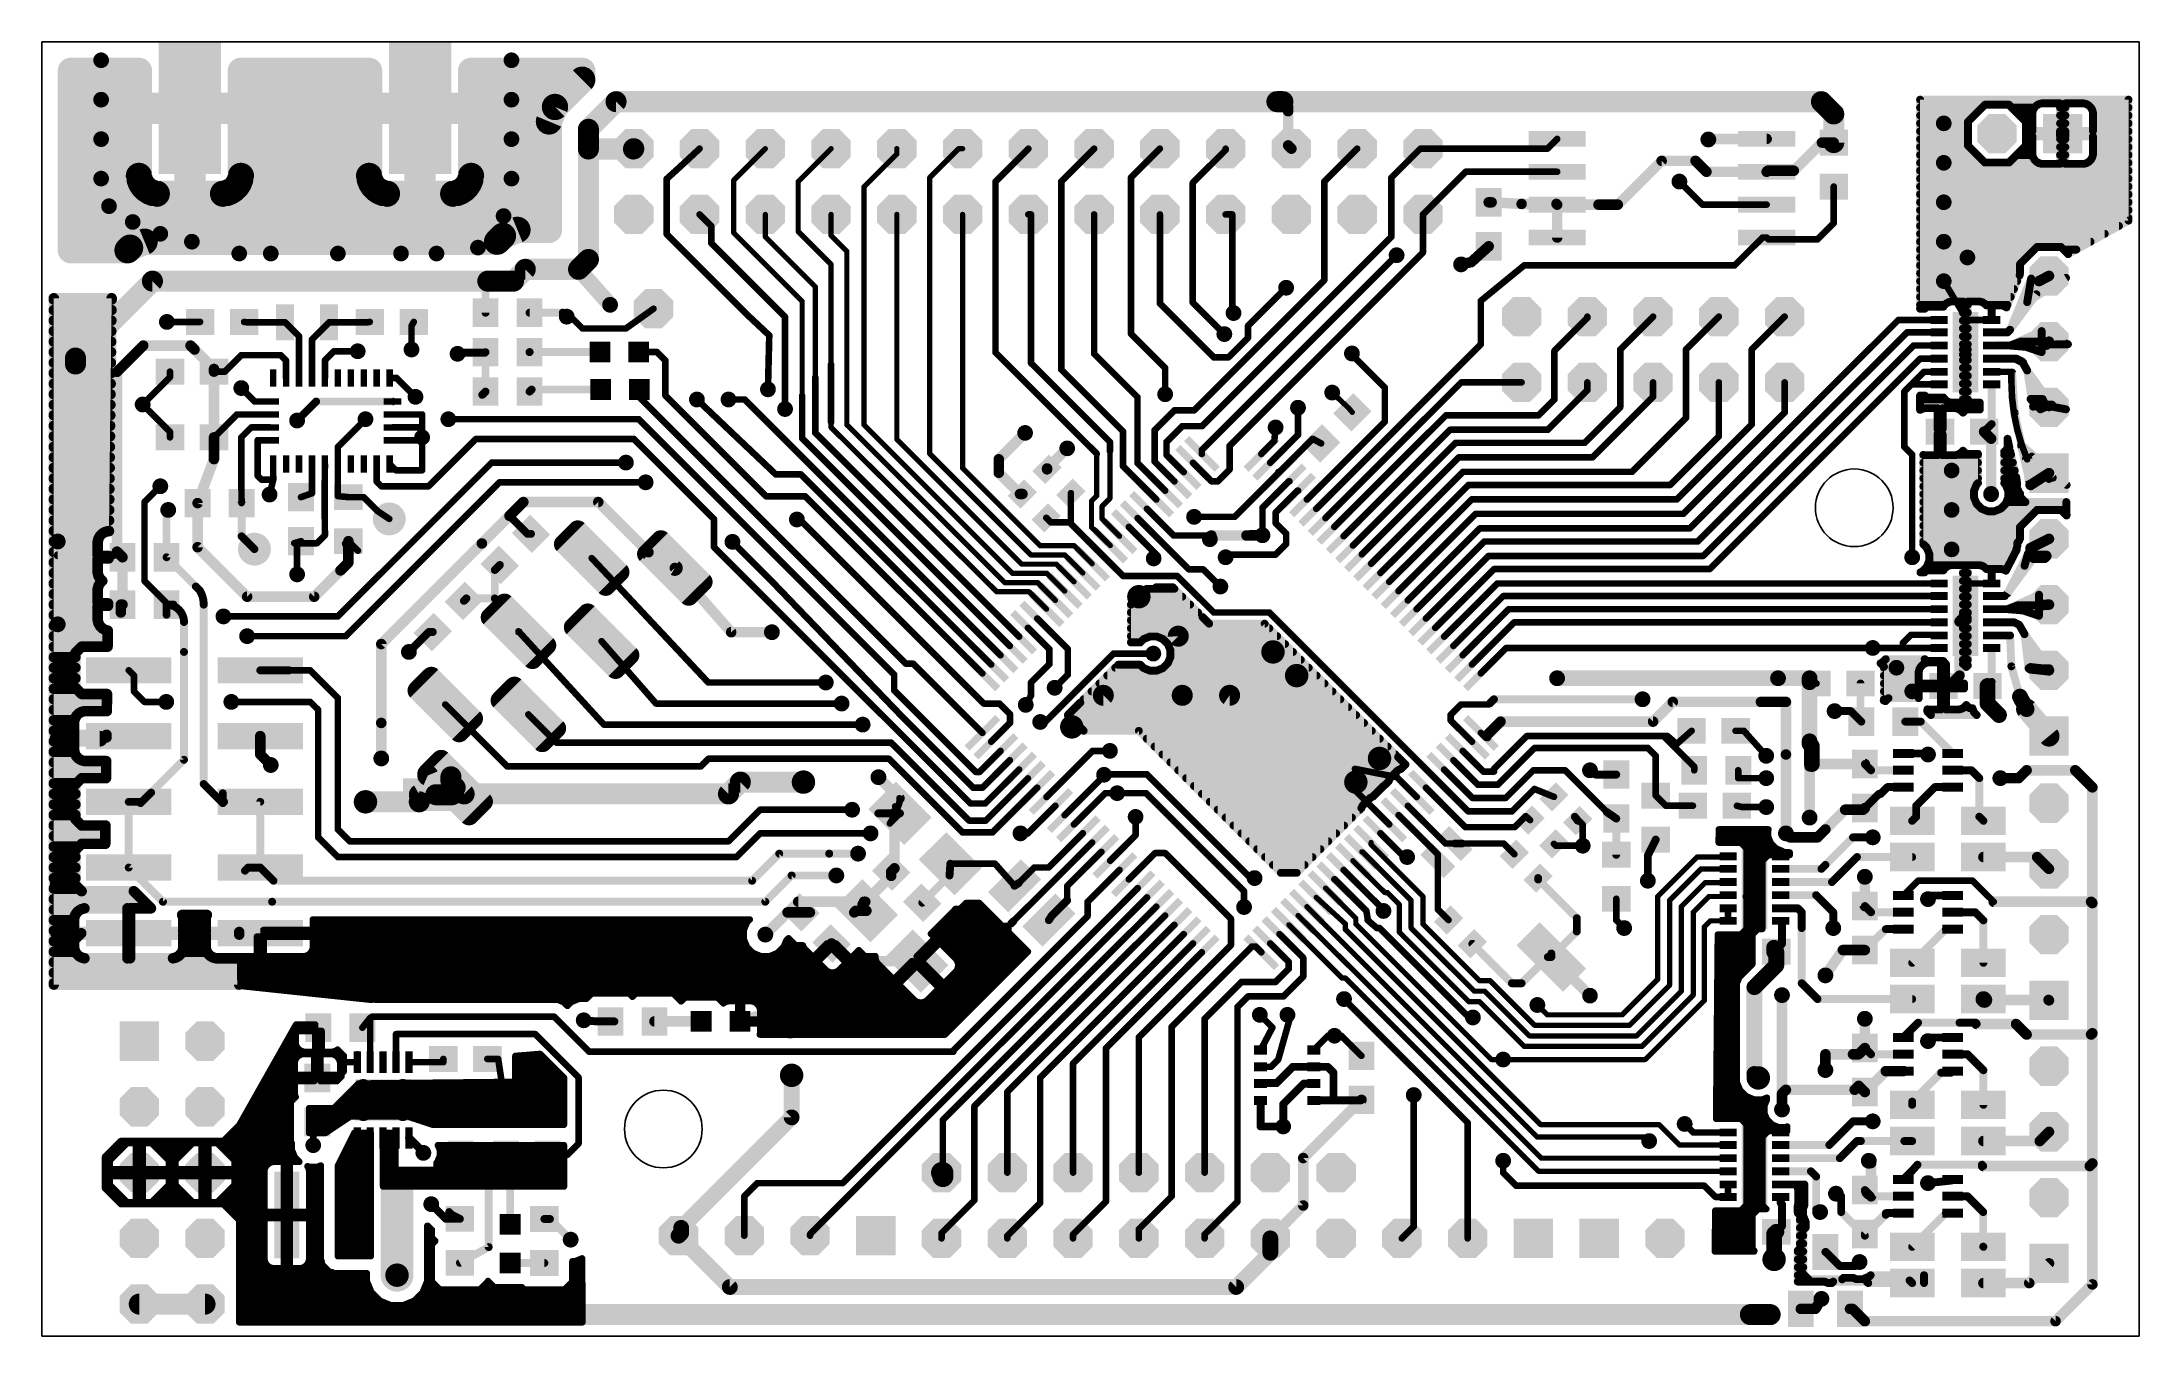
# Model space of a CAD drawing. Extents: x 0 to 81, y 1 to 51.
import ezdxf

# ---------------------------------------------------------------- set-up
doc = ezdxf.new("R2010")
doc.units = 0
for name, color, linetype in [('1', 22, 'CONTINUOUS'), ('17', 82, 'CONTINUOUS'), ('18', 82, 'CONTINUOUS'), ('20', 7, 'CONTINUOUS')]:
    doc.layers.add(name, color=color, linetype=linetype)

# ---------------------------------------------------------------- blocks, each defined once
blk = doc.blocks.new('RECT')
blk.add_solid([(-0.5, -0.5), (0.5, -0.5), (-0.5, 0.5), (0.5, 0.5)])
blk = doc.blocks.new('OCTAGONP')
at = {"const_width": 0.5}
blk.add_lwpolyline([(-0.25, -0.1036), (-0.25, 0.1036), (-0.1036, 0.25), (0.1036, 0.25), (0.25, 0.1036), (0.25, -0.1036), (0.1036, -0.25), (-0.1036, -0.25), (-0.25, -0.1036), (-0.25, 0.1036)], dxfattribs=at)
blk = doc.blocks.new('PIE')
at = {"const_width": 0.5}
blk.add_lwpolyline([(0, -0.25, 1), (0, 0.25, 1), (0, -0.25)], format="xyb", dxfattribs=at)
blk = doc.blocks.new('SQUAREP')
blk.add_solid([(-0.5, -0.5), (0.5, -0.5), (-0.5, 0.5), (0.5, 0.5)])
blk = doc.blocks.new('RECT487680X243840R50')
at = {"const_width": 0.381}
blk.add_lwpolyline([(1.3335, -0.381), (1.3335, 0.381, 0.4142), (1.143, 0.5715), (-1.143, 0.5715, 0.4142), (-1.3335, 0.381), (-1.3335, -0.381, 0.4142), (-1.143, -0.5715), (1.143, -0.5715, 0.4142)], format="xyb", close=True, dxfattribs=at)
blk.add_solid([(-1.1684, -0.4064), (1.1684, -0.4064), (-1.1684, 0.4064), (1.1684, 0.4064)])
blk = doc.blocks.new('RECT48768X24384R5')
at = {"const_width": 0.0038}
blk.add_lwpolyline([(0.1505, -0.0724), (0.1505, 0.0724, 0.4142), (0.1486, 0.0743), (-0.1486, 0.0743, 0.4142), (-0.1505, 0.0724), (-0.1505, -0.0724, 0.4142), (-0.1486, -0.0743), (0.1486, -0.0743, 0.4142)], format="xyb", close=True, dxfattribs=at)
blk.add_solid([(-0.1495, -0.0733), (0.1495, -0.0733), (-0.1495, 0.0733), (0.1495, 0.0733)])
blk = doc.blocks.new('RECT132000X44800R1')
at = {"const_width": 0.0014}
blk.add_lwpolyline([(0.4118, -0.1386), (0.4118, 0.1386, 0.4142), (0.4111, 0.1393), (-0.4111, 0.1393, 0.4142), (-0.4118, 0.1386), (-0.4118, -0.1386, 0.4142), (-0.4111, -0.1393), (0.4111, -0.1393, 0.4142)], format="xyb", close=True, dxfattribs=at)
blk.add_solid([(-0.4115, -0.139), (0.4115, -0.139), (-0.4115, 0.139), (0.4115, 0.139)])
blk = doc.blocks.new('ROUNDP')
at = {"const_width": 0.5}
blk.add_lwpolyline([(0, -0.25, 1), (0, 0.25, 1), (0, -0.25)], format="xyb", dxfattribs=at)
blk = doc.blocks.new('ROUNDV')
at = {"const_width": 0.5}
blk.add_lwpolyline([(0, -0.25, 1), (0, 0.25, 1), (0, -0.25)], format="xyb", dxfattribs=at)

msp = doc.modelspace()

# ---------------------------------------------------------------- linework, layer by layer
at = {"layer": '1'}
for points, const_width in [([(1.1176, 42.9514), (1.1176, 49.8824)], 1.016), ([(1.1176, 49.8824), (3.7465, 49.8824)], 1.016), ([(1.1176, 49.784), (3.7465, 49.784)], 1.016), ([(3.7465, 49.8824), (3.7465, 48.5331)], 1.016), ([(7.6835, 48.5331), (7.6835, 49.8824)], 1.016), ([(7.6835, 49.8824), (12.6365, 49.8824)], 1.016), ([(7.6835, 49.784), (12.6365, 49.784)], 1.016), ([(12.6365, 49.8824), (12.6365, 48.5331)], 1.016), ([(16.5735, 48.5331), (16.5735, 49.8824)], 1.016), ([(16.5735, 49.8824), (20.871, 49.8824)], 1.016), ([(16.5735, 49.784), (20.87, 49.784)], 1.016), ([(20.871, 49.8824), (20.8676, 49.5405)], 1.016), ([(20.8676, 49.5405), (19.8154, 48.4883)], 1.016), ([(1.1176, 48.768), (3.7465, 48.768)], 1.016), ([(3.7465, 48.5331), (5.6197, 48.5331)], 1.016), ([(5.6197, 48.3425), (3.7465, 48.3425)], 1.016), ([(3.7465, 48.3425), (3.7465, 45.8227)], 1.016), ([(5.6197, 48.5331), (5.6197, 48.3425)], 1.016), ([(5.6197, 45.1358), (5.6197, 48.3425)], 1.016), ([(5.6197, 48.3425), (5.8102, 48.3425)], 1.016), ([(5.8102, 48.3425), (5.8102, 45.1358)], 1.016), ([(5.8103, 48.3425), (5.8103, 48.5331)], 1.016), ([(5.8103, 48.5331), (7.6835, 48.5331)], 1.016), ([(7.6835, 48.3425), (5.8103, 48.3425)], 1.016), ([(7.6835, 48.768), (12.6365, 48.768)], 1.016), ([(7.6835, 45.8227), (7.6835, 48.3425)], 1.016), ([(12.6365, 48.5331), (14.5097, 48.5331)], 1.016), ([(14.5097, 48.3425), (12.6365, 48.3425)], 1.016), ([(12.6365, 48.3425), (12.6365, 45.8227)], 1.016), ([(14.5097, 48.5331), (14.5097, 48.3425)], 1.016), ([(14.5097, 45.1358), (14.5097, 48.3425)], 1.016), ([(14.5097, 48.3425), (14.7003, 48.3425)], 1.016), ([(14.7003, 48.3425), (14.7003, 48.5331)], 1.016), ([(14.7003, 48.5331), (16.5735, 48.5331)], 1.016), ([(14.7003, 48.3425), (14.7003, 45.1358)], 1.016), ([(16.5735, 48.3425), (14.7003, 48.3425)], 1.016), ([(16.5735, 48.768), (20.0951, 48.768)], 1.016), ([(16.5735, 45.8227), (16.5735, 48.3425)], 1.016), ([(19.8154, 48.4883), (19.5834, 47.9281)], 1.016), ([(21.1074, 47.625), (22.1742, 48.6918)], 0.8128), ([(22.1742, 48.6918), (47.7012, 48.6918)], 0.8128), ([(47.7012, 48.6918), (47.9298, 48.6918)], 0.8128), ([(47.9298, 48.6918), (68.7324, 48.6918)], 0.8128), ([(48.133, 48.4886), (47.9298, 48.6918)], 0.4064), ([(48.133, 48.323), (48.133, 48.4886)], 0.4064), ([(68.7324, 48.6918), (69.0372, 48.387)], 0.8128), ([(69.0372, 48.387), (69.2073, 48.217)], 0.8128), ([(69.2073, 48.217), (69.2073, 47.1109)], 0.8128), ([(72.5424, 40.6922), (72.5424, 48.768)], 0.3048), ([(72.5424, 48.768), (80.5936, 48.768)], 0.3048), ([(72.5424, 48.4632), (74.9363, 48.4632)], 0.3048), ([(75.0479, 48.5748), (74.3932, 47.9201)], 0.3048), ([(75.9737, 48.5748), (75.0479, 48.5748)], 0.3048), ([(76.6284, 47.9201), (75.9737, 48.5748)], 0.3048), ([(76.0853, 48.4632), (76.9604, 48.4632)], 0.3048), ([(76.9636, 48.4687), (76.9101, 48.3761)], 0.3048), ([(77.0393, 48.5444), (76.9636, 48.4687)], 0.3048), ([(77.1319, 48.5979), (77.0393, 48.5444)], 0.3048), ([(77.2353, 48.6256), (77.1319, 48.5979)], 0.3048), ([(77.9492, 48.6256), (77.2353, 48.6256)], 0.3048), ([(77.9492, 47.5588), (77.9492, 48.6256)], 0.3048), ([(77.9492, 48.4632), (78.1524, 48.4632)], 0.3048), ([(78.8663, 48.6256), (78.1524, 48.6256)], 0.3048), ([(78.1524, 48.6256), (78.1524, 47.5588)], 0.3048), ([(78.9697, 48.5979), (78.8663, 48.6256)], 0.3048), ([(79.0623, 48.5444), (78.9697, 48.5979)], 0.3048), ([(79.138, 48.4687), (79.0623, 48.5444)], 0.3048), ([(79.1915, 48.3761), (79.138, 48.4687)], 0.3048), ([(79.1412, 48.4632), (80.5936, 48.4632)], 0.3048), ([(80.5936, 48.768), (80.5936, 44.0969)], 0.3048), ([(1.1176, 47.752), (3.7465, 47.752)], 1.016), ([(5.6197, 47.752), (5.8102, 47.752)], 1.016), ([(7.6835, 47.752), (12.6365, 47.752)], 1.016), ([(14.5097, 47.752), (14.7003, 47.752)], 1.016), ([(16.5735, 47.752), (19.5834, 47.752)], 1.016), ([(19.5834, 47.9281), (19.5834, 43.7388)], 1.016), ([(21.1074, 46.863), (21.1074, 47.625)], 0.8128), ([(48.133, 47.0022), (48.133, 48.323)], 0.4064), ([(72.5424, 48.1584), (74.6315, 48.1584)], 0.3048), ([(72.5424, 47.8536), (74.3932, 47.8536)], 0.3048), ([(74.3932, 47.9201), (74.3932, 46.9943)], 0.3048), ([(76.3901, 48.1584), (76.8824, 48.1584)], 0.3048), ([(76.6284, 46.9943), (76.6284, 47.9201)], 0.3048), ([(76.6284, 47.8536), (76.8824, 47.8536)], 0.3048), ([(76.9101, 48.3761), (76.8824, 48.2727)], 0.3048), ([(76.8824, 48.2727), (76.8824, 47.5588)], 0.3048), ([(77.9492, 48.1584), (78.1524, 48.1584)], 0.3048), ([(77.9492, 47.8536), (78.1524, 47.8536)], 0.3048), ([(79.2192, 48.2727), (79.1915, 48.3761)], 0.3048), ([(79.2192, 47.5588), (79.2192, 48.2727)], 0.3048), ([(79.2192, 48.1584), (80.5936, 48.1584)], 0.3048), ([(79.2192, 47.8536), (80.5936, 47.8536)], 0.3048), ([(1.1176, 46.736), (3.7465, 46.736)], 1.016), ([(5.6197, 46.736), (5.8102, 46.736)], 1.016), ([(7.6835, 46.736), (12.6365, 46.736)], 1.016), ([(14.5097, 46.736), (14.7003, 46.736)], 1.016), ([(16.5735, 46.736), (19.5834, 46.736)], 1.016), ([(21.1074, 42.5958), (21.1074, 46.863)], 0.8128), ([(22.8478, 46.863), (21.1074, 46.863)], 0.8128), ([(22.86, 46.8752), (22.8478, 46.863)], 0.8128), ([(24.6888, 46.2148), (25.4, 46.8752)], 0.254), ([(36.83, 45.6052), (38.1, 46.8752)], 0.254), ([(39.37, 45.6052), (40.64, 46.8752)], 0.254), ([(43.18, 46.8752), (42.0624, 45.7576)], 0.254), ([(45.72, 46.8244), (45.72, 46.8752)], 0.254), ([(48.26, 46.8752), (48.133, 47.0022)], 0.4064), ([(50.8, 46.8752), (49.53, 45.6052)], 0.254), ([(52.1208, 45.7576), (53.2384, 46.8752)], 0.254), ([(53.2384, 46.8752), (53.34, 46.8752)], 0.254), ([(58.1481, 46.8752), (53.34, 46.8752)], 0.254), ([(58.5259, 47.253), (58.1481, 46.8752)], 0.254), ([(64.3858, 47.253), (64.3636, 47.2308)], 0.4064), ([(66.6158, 47.253), (64.3858, 47.253)], 0.4064), ([(68.7517, 47.1109), (67.6656, 46.0248)], 0.4064), ([(69.2073, 47.1109), (68.7517, 47.1109)], 0.4064), ([(72.5424, 47.5488), (74.3932, 47.5488)], 0.3048), ([(72.5424, 47.244), (74.3932, 47.244)], 0.3048), ([(72.5424, 46.9392), (74.4483, 46.9392)], 0.3048), ([(74.3932, 46.9943), (75.0479, 46.3396)], 0.3048), ([(75.9737, 46.3396), (76.6284, 46.9943)], 0.3048), ([(76.5733, 46.9392), (76.8824, 46.9392)], 0.3048), ([(76.6284, 47.5488), (77.9492, 47.5488)], 0.3048), ([(76.6284, 47.244), (76.8824, 47.244)], 0.3048), ([(76.8824, 47.5588), (77.9492, 47.5588)], 0.3048), ([(77.9492, 47.3556), (76.8824, 47.3556)], 0.3048), ([(76.8824, 47.3556), (76.8824, 46.6417)], 0.3048), ([(78.1524, 47.5588), (77.9492, 47.5588)], 0.3048), ([(77.9492, 47.5588), (77.9492, 47.3556)], 0.3048), ([(77.9492, 46.2888), (77.9492, 47.3556)], 0.3048), ([(77.9492, 47.3556), (78.1524, 47.3556)], 0.3048), ([(77.9492, 47.244), (78.1524, 47.244)], 0.3048), ([(77.9492, 46.9392), (78.1524, 46.9392)], 0.3048), ([(78.1524, 47.3556), (78.1524, 47.5588)], 0.3048), ([(78.1524, 47.5588), (79.2192, 47.5588)], 0.3048), ([(78.1524, 47.5488), (80.5936, 47.5488)], 0.3048), ([(78.1524, 47.3556), (78.1524, 46.2888)], 0.3048), ([(79.2192, 47.3556), (78.1524, 47.3556)], 0.3048), ([(79.2192, 46.6417), (79.2192, 47.3556)], 0.3048), ([(79.2192, 47.244), (80.5936, 47.244)], 0.3048), ([(79.2192, 46.9392), (80.5936, 46.9392)], 0.3048), ([(1.1176, 45.72), (3.7669, 45.72)], 1.016), ([(3.7465, 45.8227), (3.7758, 45.6755)], 1.016), ([(3.7758, 45.6755), (3.8332, 45.5369)], 1.016), ([(5.6197, 45.72), (5.8102, 45.72)], 1.016), ([(7.5968, 45.5369), (7.6542, 45.6755)], 1.016), ([(7.6542, 45.6755), (7.6835, 45.8227)], 1.016), ([(7.6631, 45.72), (12.6569, 45.72)], 1.016), ([(12.6365, 45.8227), (12.6658, 45.6755)], 1.016), ([(12.6658, 45.6755), (12.7232, 45.5369)], 1.016), ([(14.5097, 45.72), (14.7003, 45.72)], 1.016), ([(16.4868, 45.5369), (16.5442, 45.6755)], 1.016), ([(16.5442, 45.6755), (16.5735, 45.8227)], 1.016), ([(16.5531, 45.72), (19.5834, 45.72)], 1.016), ([(24.13, 45.7068), (24.6888, 46.2148)], 0.254), ([(26.7208, 45.656), (27.94, 46.8752)], 0.2032), ([(29.21, 45.6052), (30.48, 46.8752)], 0.2032), ([(31.75, 45.402), (33.02, 46.672)], 0.2032), ([(33.02, 46.672), (33.02, 46.8752)], 0.2032), ([(34.29, 45.7576), (35.4076, 46.8752)], 0.2032), ([(35.4076, 46.8752), (35.56, 46.8752)], 0.2032), ([(44.45, 45.5544), (45.72, 46.8244)], 0.254), ([(60.8674, 44.713), (62.5602, 46.4058)], 0.4064), ([(62.5602, 46.4058), (63.8678, 46.4058)], 0.4064), ([(63.8678, 46.4058), (64.2906, 45.983)], 0.4064), ([(66.6158, 45.983), (64.2906, 45.983)], 0.4064), ([(66.6576, 46.0248), (66.6158, 45.983)], 0.4064), ([(67.6656, 46.0248), (66.6576, 46.0248)], 0.4064), ([(72.5424, 46.6344), (74.7531, 46.6344)], 0.3048), ([(72.5424, 46.3296), (77.1092, 46.3296)], 0.3048), ([(72.5424, 46.0248), (80.5936, 46.0248)], 0.3048), ([(75.0479, 46.3396), (75.9737, 46.3396)], 0.3048), ([(76.2685, 46.6344), (76.8844, 46.6344)], 0.3048), ([(76.8824, 46.6417), (76.9101, 46.5383)], 0.3048), ([(76.9101, 46.5383), (76.9636, 46.4457)], 0.3048), ([(76.9636, 46.4457), (77.0393, 46.37)], 0.3048), ([(77.0393, 46.37), (77.1319, 46.3165)], 0.3048), ([(77.1319, 46.3165), (77.2353, 46.2888)], 0.3048), ([(77.2353, 46.2888), (77.9492, 46.2888)], 0.3048), ([(77.9492, 46.6344), (78.1524, 46.6344)], 0.3048), ([(77.9492, 46.3296), (78.1524, 46.3296)], 0.3048), ([(78.1524, 46.2888), (78.8663, 46.2888)], 0.3048), ([(78.8663, 46.2888), (78.9697, 46.3165)], 0.3048), ([(78.9697, 46.3165), (79.0623, 46.37)], 0.3048), ([(78.9924, 46.3296), (80.5936, 46.3296)], 0.3048), ([(79.0623, 46.37), (79.138, 46.4457)], 0.3048), ([(79.138, 46.4457), (79.1915, 46.5383)], 0.3048), ([(79.1915, 46.5383), (79.2192, 46.6417)], 0.3048), ([(79.2172, 46.6344), (80.5936, 46.6344)], 0.3048), ([(3.8332, 45.5369), (3.9166, 45.4121)], 1.016), ([(3.9166, 45.4121), (4.0228, 45.3059)], 1.016), ([(4.0228, 45.3059), (4.1476, 45.2225)], 1.016), ([(4.1476, 45.2225), (4.2862, 45.1651)], 1.016), ([(4.2862, 45.1651), (4.4334, 45.1358)], 1.016), ([(4.4334, 45.1358), (5.6197, 45.1358)], 1.016), ([(5.8102, 45.1358), (6.9966, 45.1358)], 1.016), ([(6.9966, 45.1358), (7.1438, 45.1651)], 1.016), ([(7.1438, 45.1651), (7.2824, 45.2225)], 1.016), ([(7.2824, 45.2225), (7.4072, 45.3059)], 1.016), ([(7.4072, 45.3059), (7.5134, 45.4121)], 1.016), ([(7.5134, 45.4121), (7.5968, 45.5369)], 1.016), ([(12.7232, 45.5369), (12.8066, 45.4121)], 1.016), ([(12.8066, 45.4121), (12.9128, 45.3059)], 1.016), ([(12.9128, 45.3059), (13.0376, 45.2225)], 1.016), ([(13.0376, 45.2225), (13.1762, 45.1651)], 1.016), ([(13.1762, 45.1651), (13.3234, 45.1358)], 1.016), ([(13.3234, 45.1358), (14.5097, 45.1358)], 1.016), ([(14.7003, 45.1358), (15.8866, 45.1358)], 1.016), ([(15.8866, 45.1358), (16.0338, 45.1651)], 1.016), ([(16.0338, 45.1651), (16.1724, 45.2225)], 1.016), ([(16.1724, 45.2225), (16.2972, 45.3059)], 1.016), ([(16.2972, 45.3059), (16.4034, 45.4121)], 1.016), ([(16.4034, 45.4121), (16.4868, 45.5369)], 1.016), ([(24.13, 43.5732), (24.13, 45.7068)], 0.254), ([(26.7208, 43.624), (26.7208, 45.656)], 0.2032), ([(29.21, 43.6748), (29.21, 45.6052)], 0.2032), ([(31.75, 36.2072), (31.75, 45.402)], 0.2032), ([(34.29, 35.0896), (34.29, 45.7576)], 0.2032), ([(36.83, 45.0464), (36.83, 45.6052)], 0.254), ([(39.37, 38.3408), (39.37, 45.6052)], 0.254), ([(42.0624, 45.7576), (42.0624, 39.7256)], 0.254), ([(44.45, 40.9316), (44.45, 45.5544)], 0.254), ([(49.53, 45.6052), (49.53, 43.4716)], 0.254), ([(52.1208, 43.4716), (52.1208, 45.7576)], 0.254), ([(53.34, 44.3352), (54.9878, 45.983)], 0.254), ([(54.9878, 45.983), (58.5259, 45.983)], 0.254), ([(64.1382, 44.713), (63.246, 45.6052)], 0.254), ([(69.2073, 45.4109), (69.2073, 43.9973)], 0.254), ([(72.5424, 45.72), (80.5936, 45.72)], 0.3048), ([(72.5424, 45.4152), (80.5936, 45.4152)], 0.3048), ([(1.1176, 44.704), (19.5834, 44.704)], 1.016), ([(36.83, 39.2552), (36.83, 45.0464)], 0.254), ([(55.88, 44.8042), (55.9934, 44.8042)], 0.4064), ([(55.9934, 44.8042), (57.15, 44.7416)], 0.4064), ([(57.15, 44.7416), (58.4973, 44.7416)], 0.4064), ([(58.4973, 44.7416), (58.5259, 44.713)], 0.4064), ([(58.5259, 44.713), (60.1186, 44.713)], 0.4064), ([(58.5259, 44.713), (58.5259, 43.443)], 0.4064), ([(60.1186, 44.713), (60.8674, 44.713)], 0.4064), ([(66.6158, 44.713), (64.1382, 44.713)], 0.254), ([(72.5424, 45.1104), (80.5936, 45.1104)], 0.3048), ([(72.5424, 44.8056), (80.5936, 44.8056)], 0.3048), ([(72.5424, 44.5008), (80.5936, 44.5008)], 0.3048), ([(1.1176, 43.688), (18.2432, 43.688)], 1.016), ([(3.9641, 43.2816), (3.4039, 43.0496)], 1.016), ([(17.5805, 43.2816), (3.9641, 43.2816)], 1.016), ([(17.8057, 43.5068), (17.5805, 43.2816)], 1.016), ([(18.3659, 43.7388), (17.8057, 43.5068)], 1.016), ([(19.5834, 43.7388), (18.3659, 43.7388)], 1.016), ([(25.8572, 43.878), (25.4, 44.3352)], 0.254), ([(25.8572, 43.2176), (25.8572, 43.878)], 0.254), ([(27.94, 44.3352), (27.94, 43.4716)], 0.2032), ([(30.48, 42.4048), (29.21, 43.6748)], 0.2032), ([(30.48, 43.5224), (30.48, 44.3352)], 0.2032), ([(33.02, 35.6484), (33.02, 44.3352)], 0.2032), ([(35.56, 42.862), (35.56, 44.3352)], 0.2032), ([(38.2016, 44.3352), (38.1, 44.3352)], 0.254), ([(38.2016, 43.8272), (38.2016, 44.3352)], 0.254), ([(38.2016, 42.8112), (38.2016, 43.8272)], 0.254), ([(38.2016, 38.5948), (38.2016, 43.8272)], 0.254), ([(40.64, 42.5064), (40.64, 44.3352)], 0.254), ([(43.18, 40.894), (43.18, 44.3352)], 0.254), ([(45.974, 44.3352), (45.72, 44.3352)], 0.254), ([(45.974, 40.83), (45.974, 44.3352)], 0.254), ([(53.34, 42.862), (53.34, 44.3352)], 0.254), ([(69.2073, 43.9973), (68.58, 43.37)], 0.254), ([(72.5424, 44.196), (80.5936, 44.196)], 0.3048), ([(72.5424, 43.8912), (80.2234, 43.8912)], 0.3048), ([(80.5936, 44.0969), (78.2611, 42.801)], 0.3048), ([(3.3057, 42.9514), (1.1176, 42.9514)], 1.016), ([(3.4039, 43.0496), (3.3057, 42.9514)], 1.016), ([(20.7264, 42.2148), (21.1074, 42.5958)], 0.8128), ([(27.2796, 40.4236), (24.13, 43.5732)], 0.254), ([(28.702, 40.3728), (25.8572, 43.2176)], 0.254), ([(29.3624, 40.9824), (26.7208, 43.624)], 0.2032), ([(27.94, 43.4716), (28.3464, 43.0652)], 0.2032), ([(29.8704, 41.5412), (28.3464, 43.0652)], 0.2032), ([(31.0896, 42.9128), (30.48, 43.5224)], 0.2032), ([(31.0896, 36.2072), (31.0896, 42.9128)], 0.2032), ([(35.56, 34.5308), (35.56, 42.862)], 0.2032), ([(44.8056, 36.1564), (52.1208, 43.4716)], 0.254), ([(45.8724, 35.3944), (53.34, 42.862)], 0.254), ([(49.53, 43.4716), (49.53, 41.7952)], 0.254), ([(55.88, 43.1042), (55.2078, 42.4946)], 0.4064), ([(65.3796, 42.3672), (66.4554, 43.443)], 0.254), ([(66.4554, 43.443), (66.6158, 43.443)], 0.254), ([(66.6887, 43.37), (66.6158, 43.443)], 0.254), ([(67.31, 43.37), (66.6887, 43.37)], 0.254), ([(68.58, 43.37), (67.31, 43.37)], 0.254), ([(72.5424, 43.5864), (79.6747, 43.5864)], 0.3048), ([(72.5424, 43.2816), (79.1261, 43.2816)], 0.3048), ([(72.5424, 42.9768), (76.9563, 42.9768)], 0.3048), ([(77.0579, 43.0784), (76.4032, 42.4237)], 0.3048), ([(77.9837, 43.0784), (77.0579, 43.0784)], 0.3048), ([(78.2611, 42.801), (77.9837, 43.0784)], 0.3048), ([(78.0853, 42.9768), (78.5774, 42.9768)], 0.3048), ([(4.2672, 41.7576), (1.2954, 38.7858)], 0.8128), ([(4.2672, 41.7576), (17.2212, 41.7576)], 0.8128), ([(17.2212, 41.7576), (18.2118, 41.7576)], 0.8128), ([(18.2118, 41.7576), (18.669, 42.2148)], 0.8128), ([(18.669, 42.2148), (20.7264, 42.2148)], 0.8128), ([(21.9456, 40.8432), (20.7264, 42.2148)], 0.6096), ([(30.48, 38.544), (30.48, 42.4048)], 0.2032), ([(40.64, 38.9504), (40.64, 42.5064)], 0.254), ([(50.1396, 40.576), (52.324, 42.7604)], 0.254), ([(55.2078, 42.4946), (54.8132, 42.4048)], 0.4064), ([(55.5752, 40.9956), (57.2516, 42.3672)], 0.254), ([(57.2516, 42.3672), (65.3796, 42.3672)], 0.254), ([(72.5424, 42.672), (76.6515, 42.672)], 0.3048), ([(72.5424, 42.3672), (76.4032, 42.3672)], 0.3048), ([(72.5424, 42.0624), (76.4009, 42.0624)], 0.3048), ([(76.3883, 41.9865), (75.8781, 40.7429)], 0.3048), ([(76.4032, 42.076), (76.3883, 41.9865)], 0.3048), ([(76.4032, 42.4237), (76.4032, 42.076)], 0.3048), ([(77.1356, 41.759), (77.5208, 41.9608)], 0.4064), ([(17.1332, 40.5384), (17.1332, 41.8456)], 0.3048), ([(17.1332, 41.8456), (17.2212, 41.9336)], 0.254), ([(17.2212, 41.9336), (17.2212, 41.7576)], 0.254), ([(29.8704, 38.036), (29.8704, 41.5412)], 0.2032), ([(49.53, 41.7952), (44.5008, 36.766)], 0.254), ([(48.0568, 41.5036), (46.5836, 40.0304)], 0.254), ([(72.5424, 41.7576), (76.2944, 41.7576)], 0.3048), ([(72.5424, 41.4528), (76.1693, 41.4528)], 0.3048), ([(74.2654, 40.4128), (73.4568, 41.7576)], 0.254), ([(75.9164, 39.7778), (77.034, 41.251)], 0.3048), ([(76.018, 39.8794), (76.8308, 41.8606)], 0.3048), ([(77.1356, 41.759), (76.018, 39.8794)], 0.3048), ([(77.034, 41.251), (76.018, 39.8794)], 0.3048), ([(76.6784, 40.9462), (78.177, 41.886)], 0.3048), ([(76.8308, 41.8606), (76.6784, 40.9462)], 0.3048), ([(0.4572, 14.5796), (0.4572, 41.0972)], 0.4064), ([(0.4572, 41.0972), (2.6924, 41.0972)], 0.4064), ([(0.4572, 41.0464), (2.6918, 41.0464)], 0.4064), ([(0.4572, 40.64), (2.6871, 40.64)], 0.4064), ([(2.6924, 41.0972), (2.5873, 32.0968)], 0.4064), ([(20.1168, 40.5384), (18.8332, 40.5384)], 0.3048), ([(20.2692, 40.386), (20.1168, 40.5384)], 0.3048), ([(20.4216, 40.386), (20.2692, 40.386)], 0.254), ([(20.8788, 39.9288), (20.4216, 40.386)], 0.254), ([(23.622, 40.6908), (22.5552, 39.9288)], 0.254), ([(28.0924, 39.6616), (27.2796, 40.4236)], 0.254), ([(29.3624, 37.3248), (29.3624, 40.9824)], 0.2032), ([(45.2628, 38.8112), (43.18, 40.894)], 0.254), ([(45.6692, 39.7124), (44.45, 40.9316)], 0.254), ([(44.8005, 35.2369), (50.1396, 40.576)], 0.254), ([(46.0248, 40.5252), (45.974, 40.83)], 0.254), ([(55.5752, 39.3189), (55.5752, 40.9956)], 0.254), ([(59.69, 40.3352), (59.69, 40.386)], 0.254), ([(60.96, 39.116), (62.23, 40.386)], 0.254), ([(63.5, 39.116), (64.77, 40.386)], 0.254), ([(66.04, 39.116), (67.31, 40.386)], 0.254), ([(72.5424, 41.148), (76.0443, 41.148)], 0.3048), ([(72.5424, 40.8432), (73.4988, 40.8432)], 0.3048), ([(72.7211, 40.6922), (72.5424, 40.6922)], 0.3048), ([(72.7973, 40.7684), (72.7211, 40.6922)], 0.3048), ([(73.4435, 40.7684), (72.7973, 40.7684)], 0.3048), ([(73.4703, 40.8147), (73.4435, 40.7684)], 0.3048), ([(73.546, 40.8904), (73.4703, 40.8147)], 0.3048), ([(73.6386, 40.9439), (73.546, 40.8904)], 0.3048), ([(73.742, 40.9716), (73.6386, 40.9439)], 0.3048), ([(74.1955, 40.9716), (73.742, 40.9716)], 0.3048), ([(74.1955, 39.1111), (74.1955, 40.9716)], 0.3048), ([(74.1955, 40.8432), (74.386, 40.8432)], 0.3048), ([(74.1955, 40.5384), (74.386, 40.5384)], 0.3048), ([(74.8396, 40.9716), (74.386, 40.9716)], 0.3048), ([(74.386, 40.9716), (74.386, 39.1111)], 0.3048), ([(74.943, 40.9439), (74.8396, 40.9716)], 0.3048), ([(75.0356, 40.8904), (74.943, 40.9439)], 0.3048), ([(75.1068, 40.8192), (75.0356, 40.8904)], 0.3048), ([(75.0828, 40.8432), (75.9192, 40.8432)], 0.3048), ([(75.3068, 40.8192), (75.1068, 40.8192)], 0.3048), ([(75.6905, 40.8192), (75.3068, 40.8192)], 0.3048), ([(75.3068, 40.8192), (75.3068, 40.2858)], 0.3048), ([(75.3068, 40.2858), (75.3068, 40.8192)], 0.3048), ([(75.3068, 40.5384), (75.3068, 40.5384)], 0.3048), ([(75.7939, 40.7915), (75.6905, 40.8192)], 0.3048), ([(75.8781, 40.7429), (75.7939, 40.7915)], 0.3048), ([(0.4572, 40.2336), (2.6823, 40.2336)], 0.4064), ([(0.4572, 39.8272), (2.6776, 39.8272)], 0.4064), ([(6.1096, 40.1828), (4.826, 40.1828)], 0.254), ([(7.9148, 40.1668), (7.8096, 40.1828)], 0.254), ([(9.3898, 40.1668), (7.9148, 40.1668)], 0.254), ([(9.9296, 39.627), (9.3898, 40.1668)], 0.254), ([(9.9296, 38.0193), (9.9296, 39.627)], 0.254), ([(10.4296, 39.5066), (11.0898, 40.1668)], 0.254), ([(11.0898, 40.1668), (12.5648, 40.1668)], 0.254), ([(12.5648, 40.1668), (12.6628, 40.1828)], 0.254), ([(14.2748, 40.0304), (14.3628, 40.1828)], 0.254), ([(14.2748, 39.116), (14.2748, 40.0304)], 0.254), ([(22.5552, 39.9288), (20.8788, 39.9288)], 0.254), ([(28.0416, 37.5788), (28.0924, 39.6616)], 0.254), ([(28.702, 38.6456), (28.702, 40.3728)], 0.254), ([(42.0624, 39.7256), (43.3832, 38.4048)], 0.254), ([(46.5836, 39.5732), (45.8216, 38.8112)], 0.254), ([(46.5836, 40.0304), (46.5836, 39.5732)], 0.254), ([(58.42, 39.0652), (59.69, 40.3352)], 0.254), ([(71.7056, 40.2604), (63.754, 32.3088)], 0.254), ([(72.0358, 39.7778), (63.9572, 31.6992)], 0.254), ([(71.8072, 40.2604), (71.7056, 40.2604)], 0.254), ([(73.2748, 40.2604), (71.8072, 40.2604)], 0.254), ([(73.2748, 39.7778), (72.0358, 39.7778)], 0.254), ([(73.2748, 40.2858), (73.2748, 40.2604)], 0.254), ([(74.1955, 40.2336), (74.386, 40.2336)], 0.3048), ([(74.1955, 39.9288), (74.386, 39.9288)], 0.3048), ([(74.1955, 39.624), (74.386, 39.624)], 0.3048), ([(75.3068, 40.2604), (74.4178, 40.2604)], 0.254), ([(75.3068, 40.2858), (75.3068, 40.2858)], 0.3048), ([(75.9164, 39.7778), (75.3068, 39.7778)], 0.3048), ([(75.4084, 39.7778), (75.9164, 39.7778)], 0.3048), ([(76.018, 39.8794), (75.9164, 39.7778)], 0.3048), ([(76.018, 39.2698), (77.2372, 39.8286)], 0.3048), ([(77.2372, 39.8286), (77.2372, 39.4222)], 0.3048), ([(0.4572, 39.4208), (2.6728, 39.4208)], 0.4064), ([(0.4572, 39.0144), (2.6681, 39.0144)], 0.4064), ([(1.2954, 38.7858), (1.2954, 38.5572)], 0.8128), ([(3.2004, 38.5572), (3.9116, 39.2684)], 0.4064), ([(3.9116, 39.2684), (5.7404, 39.2684)], 0.4064), ([(5.8928, 39.116), (5.7404, 39.2684)], 0.4064), ([(6.6448, 38.364), (5.8928, 39.116)], 0.4064), ([(7.0648, 38.2618), (7.6998, 38.8968)], 0.254), ([(7.6998, 38.8968), (8.3348, 38.8968)], 0.254), ([(8.3348, 38.8968), (8.9698, 38.8968)], 0.254), ([(8.9698, 38.8968), (9.2238, 38.8968)], 0.254), ([(9.2238, 38.8968), (9.427, 38.6936)], 0.254), ([(10.4296, 38.0193), (10.4296, 39.5066)], 0.254), ([(10.9296, 38.6976), (11.2812, 39.0492)], 0.254), ([(11.2812, 39.0492), (12.1956, 39.0492)], 0.254), ([(16.0932, 38.9908), (16.0528, 38.9504)], 0.3048), ([(17.0076, 38.9908), (16.0932, 38.9908)], 0.3048), ([(17.0076, 38.9908), (17.1096, 38.9908)], 0.3048), ([(17.1096, 38.9908), (17.1332, 39.0144)], 0.3048), ([(17.1332, 37.4904), (17.1332, 39.0144)], 0.3048), ([(18.8332, 39.0144), (18.8374, 39.0186)], 0.3048), ([(18.8374, 39.0186), (21.5526, 39.0186)], 0.3048), ([(23.7566, 39.0186), (23.0526, 39.0186)], 0.254), ([(23.7566, 39.0186), (24.0792, 38.696)], 0.254), ([(36.83, 39.0012), (36.83, 39.2552)], 0.254), ([(39.5224, 36.3088), (36.83, 39.0012)], 0.254), ([(42.3164, 37.274), (40.64, 38.9504)], 0.254), ([(45.8216, 38.8112), (45.2628, 38.8112)], 0.254), ([(49.2188, 32.9625), (55.5752, 39.3189)], 0.254), ([(50.5968, 38.9128), (50.5968, 38.9636)], 0.254), ([(51.8668, 37.6428), (50.5968, 38.9128)], 0.254), ([(58.42, 37.1856), (58.42, 39.0652)], 0.254), ([(60.96, 36.8808), (60.96, 39.116)], 0.254), ([(63.5, 36.4744), (63.5, 39.116)], 0.254), ([(72.2898, 39.2698), (64.1604, 31.1404)], 0.254), ([(66.04, 36.2204), (66.04, 39.116)], 0.254), ([(73.2748, 39.2698), (72.2898, 39.2698)], 0.254), ([(72.4916, 38.7096), (72.5438, 38.7618)], 0.254), ([(72.5438, 38.7618), (73.2748, 38.7618)], 0.254), ([(74.1955, 39.3192), (74.386, 39.3192)], 0.3048), ([(74.386, 39.1111), (74.1955, 39.1111)], 0.3048), ([(74.1955, 37.06), (74.1955, 38.9205)], 0.3048), ([(74.1955, 38.9205), (74.386, 38.9205)], 0.3048), ([(74.386, 38.9205), (74.386, 37.06)], 0.3048), ([(77.4203, 39.3062), (75.3068, 39.2698)], 0.3048), ([(75.3068, 38.7618), (76.2212, 38.7618)], 0.3048), ([(75.4084, 39.2698), (76.018, 39.2698)], 0.3048), ([(75.4084, 38.7618), (76.272, 38.7618)], 0.3048), ([(76.4244, 39.4222), (76.018, 39.2698)], 0.3048), ([(76.018, 39.2698), (77.2372, 39.2698)], 0.3048), ([(76.018, 39.2698), (76.6276, 39.219)], 0.3048), ([(76.2212, 38.7618), (76.526, 38.6094)], 0.3048), ([(76.272, 38.7618), (76.4752, 38.6602)], 0.3048), ([(76.6276, 39.219), (76.4244, 39.4222)], 0.3048), ([(77.2372, 39.4222), (76.4244, 39.4222)], 0.3048), ([(76.6276, 39.219), (78.177, 39.346)], 0.3048), ([(77.2372, 39.0158), (76.6276, 39.219)], 0.3048), ([(77.2372, 39.2698), (77.2372, 39.0158)], 0.3048), ([(77.5208, 39.4208), (77.4203, 39.3062)], 0.4064), ([(78.2532, 39.3206), (77.4203, 39.3062)], 0.3048), ([(0.4572, 38.608), (2.6633, 38.608)], 0.4064), ([(0.4572, 38.2016), (2.6586, 38.2016)], 0.4064), ([(2.8956, 38.2524), (3.2004, 38.5572)], 0.4064), ([(2.8956, 31.3064), (2.8956, 38.2524)], 0.4064), ([(4.9448, 38.0468), (3.8898, 36.9918)], 0.254), ([(4.9448, 38.2618), (4.9448, 38.0468)], 0.254), ([(6.6448, 38.2618), (6.6448, 38.364)], 0.4064), ([(6.6448, 38.2618), (6.6448, 35.7218)], 0.4064), ([(6.6448, 38.2618), (7.0648, 38.2618)], 0.254), ([(9.427, 38.6936), (9.427, 38.0219)], 0.254), ([(9.427, 38.0219), (9.4296, 38.0193)], 0.254), ([(9.4296, 38.437), (9.4296, 38.0193)], 0.254), ([(10.9296, 38.0193), (10.9296, 38.6976)], 0.254), ([(13.4296, 38.0193), (13.6951, 38.0193)], 0.254), ([(13.6951, 38.0193), (14.4272, 37.2872)], 0.254), ([(24.0792, 38.696), (24.0792, 37.338)], 0.254), ([(28.702, 36.8168), (28.702, 38.6456)], 0.254), ([(29.8704, 35.895), (29.8704, 38.036)], 0.254), ([(30.48, 37.2232), (30.48, 38.544)], 0.254), ([(39.5224, 37.274), (38.2016, 38.5948)], 0.254), ([(41.7576, 35.9532), (39.37, 38.3408)], 0.254), ([(43.3832, 38.4048), (43.3832, 37.3888)], 0.254), ([(67.4624, 33.6804), (72.4916, 38.7096)], 0.254), ([(72.6962, 38.2538), (72.2376, 37.7952)], 0.254), ([(73.2748, 38.2538), (72.6962, 38.2538)], 0.254), ([(74.1955, 38.7096), (74.386, 38.7096)], 0.3048), ([(74.1955, 38.4048), (74.386, 38.4048)], 0.3048), ([(74.1955, 38.1), (74.386, 38.1)], 0.3048), ([(75.3068, 38.2538), (76.0688, 38.2538)], 0.254), ([(76.0688, 38.2538), (76.0688, 37.8728)], 0.254), ([(76.0942, 38.2284), (76.1958, 36.679)], 0.3048), ([(76.4752, 38.6602), (76.6784, 38.3046)], 0.3048), ([(76.526, 38.6094), (77.273, 37.2032)], 0.3048), ([(76.6784, 38.3046), (77.6436, 36.9838)], 0.3048), ([(76.907, 36.9076), (76.6784, 38.3046)], 0.3048), ([(76.6784, 38.3046), (77.2372, 36.9838)], 0.3048), ([(0.4572, 37.7952), (2.6538, 37.7952)], 0.4064), ([(0.4572, 37.3888), (2.6491, 37.3888)], 0.4064), ([(7.8148, 37.7418), (7.6998, 37.6268)], 0.254), ([(8.2198, 37.1068), (7.6998, 37.6268)], 0.254), ([(17.1332, 37.4904), (17.0076, 37.3648)], 0.3048), ([(18.8332, 37.4904), (18.9136, 37.5708)], 0.3048), ([(18.9136, 37.5708), (21.578, 37.5708)], 0.3048), ([(23.078, 37.3983), (23.078, 37.5708)], 0.254), ([(23.078, 37.2724), (23.078, 37.5708)], 0.254), ([(33.3756, 26.9748), (23.078, 37.2724)], 0.254), ([(24.0792, 37.338), (27.9722, 33.445)], 0.254), ([(28.3464, 34.29), (25.2984, 37.1856)], 0.254), ([(27.143, 37.1856), (26.5176, 37.1856)], 0.254), ([(27.2578, 37.0708), (27.143, 37.1856)], 0.254), ([(29.3624, 35.6846), (29.3624, 37.3248)], 0.254), ([(30.48, 36.3088), (30.48, 37.2232)], 0.254), ([(30.48, 36.1056), (30.48, 37.2232)], 0.2032), ([(41.2496, 35.5468), (39.5224, 37.274)], 0.254), ([(42.3164, 34.7282), (42.3164, 37.274)], 0.254), ([(49.578, 32.6033), (54.8207, 37.846)], 0.254), ([(50.4698, 36.8571), (49.8348, 37.4518)], 0.2032), ([(51.8668, 36.3289), (51.8668, 37.6428)], 0.254), ([(54.8207, 37.846), (57.15, 37.846)], 0.254), ([(57.8104, 36.576), (58.42, 37.1856)], 0.254), ([(58.166, 36.0172), (59.69, 37.5412)], 0.254), ([(59.69, 37.5412), (59.69, 37.846)], 0.254), ([(60.7568, 35.814), (62.23, 37.2872)], 0.254), ([(62.23, 37.2872), (62.23, 37.846)], 0.254), ([(64.77, 35.7632), (64.77, 37.846)], 0.254), ([(67.31, 36.6776), (67.31, 37.846)], 0.254), ([(72.2376, 37.7952), (71.9328, 37.4904)], 0.254), ([(71.9328, 37.4904), (71.9328, 35.3568)], 0.254), ([(72.2616, 37.7712), (72.2376, 37.7952)], 0.254), ([(73.2748, 37.7712), (72.2616, 37.7712)], 0.254), ([(72.5424, 36.7838), (72.5424, 37.3394)], 0.3048), ([(72.5424, 37.3394), (72.7211, 37.3394)], 0.3048), ([(72.5424, 37.1856), (73.5016, 37.1856)], 0.3048), ([(72.7211, 37.3394), (72.7973, 37.2632)], 0.3048), ([(72.7973, 37.2632), (73.4435, 37.2632)], 0.3048), ([(73.4435, 37.2632), (73.4703, 37.2169)], 0.3048), ([(73.4703, 37.2169), (73.546, 37.1412)], 0.3048), ([(73.546, 37.1412), (73.6386, 37.0877)], 0.3048), ([(74.1955, 37.7952), (74.386, 37.7952)], 0.3048), ([(74.1955, 37.4904), (74.386, 37.4904)], 0.3048), ([(74.1955, 37.1856), (74.386, 37.1856)], 0.3048), ([(75.3068, 36.2354), (75.3068, 37.7712)], 0.3048), ([(77.1906, 36.8046), (76.8096, 37.2032)], 0.3048), ([(76.8096, 37.2032), (77.273, 37.2032)], 0.3048), ([(77.273, 37.2032), (77.3896, 36.9838)], 0.3048), ([(0.4572, 36.9824), (2.6443, 36.9824)], 0.4064), ([(0.4572, 36.576), (2.6396, 36.576)], 0.4064), ([(4.9448, 35.9368), (3.8898, 36.9918)], 0.254), ([(6.6448, 35.7218), (7.5298, 36.6068)], 0.254), ([(7.5298, 36.6068), (8.8171, 36.6068)], 0.254), ([(8.8171, 37.1068), (8.2198, 37.1068)], 0.254), ([(10.5892, 37.1068), (9.8552, 36.3728)], 0.3048), ([(13.5421, 37.1068), (10.5892, 37.1068)], 0.3048), ([(12.4968, 36.4236), (11.4296, 35.3564)], 0.254), ([(13.5421, 36.6068), (14.6848, 36.6068)], 0.254), ([(14.6848, 36.6068), (14.6848, 36.3568)], 0.254), ([(14.6848, 36.3568), (14.6848, 35.7218)], 0.254), ([(14.6848, 36.1068), (14.6848, 36.3568)], 0.254), ([(16.1544, 36.4236), (15.6972, 36.4236)], 0.254), ([(23.05, 36.4236), (16.1544, 36.4236)], 0.254), ([(27.1272, 32.3464), (23.05, 36.4236)], 0.254), ([(37.0236, 27.3049), (27.2578, 37.0708)], 0.254), ([(43.7388, 36.766), (42.9768, 36.004)], 0.254), ([(44.5008, 36.766), (43.7388, 36.766)], 0.254), ([(48.6156, 36.766), (48.514, 36.8676)], 0.254), ([(48.514, 35.8139), (48.514, 36.8676)], 0.254), ([(48.8596, 33.3217), (51.8668, 36.3289)], 0.254), ([(49.9193, 32.262), (54.2332, 36.576)], 0.254), ([(50.6122, 36.6892), (50.4698, 36.8571)], 0.2032), ([(54.2332, 36.576), (57.15, 36.576)], 0.254), ([(57.15, 36.576), (57.8104, 36.576)], 0.254), ([(59.5884, 35.5092), (60.96, 36.8808)], 0.254), ([(62.0268, 35.0012), (63.5, 36.4744)], 0.254), ([(65.8368, 35.2044), (67.31, 36.6776)], 0.254), ([(72.5424, 36.8808), (74.8496, 36.8808)], 0.3048), ([(72.6069, 36.8211), (72.5424, 36.7838)], 0.3048), ([(72.7103, 36.8488), (72.6069, 36.8211)], 0.3048), ([(73.2162, 36.8488), (72.7103, 36.8488)], 0.3048), ([(73.2162, 36.04), (73.2162, 36.8488)], 0.3048), ([(73.2162, 36.576), (73.4114, 36.576)], 0.3048), ([(73.9173, 36.8488), (73.4114, 36.8488)], 0.3048), ([(73.4114, 36.8488), (73.4114, 36.04)], 0.3048), ([(73.6386, 37.0877), (73.742, 37.06)], 0.3048), ([(73.742, 37.06), (74.1955, 37.06)], 0.3048), ([(74.0207, 36.8211), (73.9173, 36.8488)], 0.3048), ([(74.1133, 36.7676), (74.0207, 36.8211)], 0.3048), ([(74.189, 36.6919), (74.1133, 36.7676)], 0.3048), ([(74.1968, 36.6783), (74.189, 36.6919)], 0.3048), ([(74.3165, 36.798), (74.1968, 36.6783)], 0.3048), ([(74.8496, 36.798), (74.3165, 36.798)], 0.3048), ([(74.386, 37.06), (74.8396, 37.06)], 0.3048), ([(74.8396, 37.06), (74.8496, 37.0627)], 0.3048), ([(74.8496, 37.0627), (74.8496, 36.798)], 0.3048), ([(76.1958, 36.679), (76.4498, 35.4344)], 0.3048), ([(76.1958, 36.679), (76.7546, 34.0628)], 0.3048), ([(77.2372, 36.9838), (76.907, 36.9076)], 0.3048), ([(77.5208, 36.957), (77.1906, 36.8046)], 0.3048), ([(77.6436, 36.9838), (77.2372, 36.9838)], 0.3048), ([(77.2372, 36.9838), (78.177, 36.806)], 0.3048), ([(77.5208, 36.8808), (77.5208, 36.957)], 0.3048), ([(0.4572, 36.1696), (2.6348, 36.1696)], 0.4064), ([(0.4572, 35.7632), (2.6301, 35.7632)], 0.4064), ([(4.9448, 35.7218), (4.9448, 35.9368)], 0.254), ([(6.6448, 34.8818), (6.6448, 35.7218)], 0.4064), ([(7.6998, 35.7218), (8.0848, 36.1068)], 0.254), ([(7.6998, 34.2368), (7.6998, 35.7218)], 0.254), ([(8.0848, 36.1068), (8.8171, 36.1068)], 0.254), ([(8.8131, 35.6108), (8.3312, 35.6108)], 0.254), ([(8.3312, 35.6108), (8.3312, 34.2392)], 0.254), ([(8.8171, 35.6068), (8.8131, 35.6108)], 0.254), ([(13.5421, 36.1068), (14.6848, 36.1068)], 0.254), ([(13.5421, 35.6068), (14.6848, 35.6068)], 0.254), ([(14.6848, 34.4518), (14.6848, 35.7218)], 0.254), ([(14.6848, 35.6068), (14.6848, 35.7218)], 0.254), ([(16.1544, 35.052), (16.764, 35.6616)], 0.254), ([(21.78, 35.6616), (16.764, 35.6616)], 0.254), ([(21.78, 35.6616), (22.86, 35.6616)], 0.254), ([(22.86, 35.6616), (25.9588, 32.5628)], 0.254), ([(37.3828, 27.6641), (29.3624, 35.6846)], 0.254), ([(37.742, 28.0234), (29.8704, 35.895)], 0.254), ([(36.8808, 29.7556), (30.48, 36.1056)], 0.2032), ([(36.7792, 30.5176), (31.0896, 36.2072)], 0.2032), ([(37.1348, 30.8224), (31.75, 36.2072)], 0.2032), ([(37.4904, 31.178), (33.02, 35.6484)], 0.2032), ([(36.957, 34.877), (37.9744, 35.8944)], 0.4064), ([(40.64, 35.1912), (39.5224, 36.3088)], 0.254), ([(41.2496, 35.1912), (41.2496, 35.5468)], 0.254), ([(41.7576, 34.6045), (41.7576, 35.9532)], 0.254), ([(42.9768, 36.004), (42.9768, 34.7848)], 0.254), ([(43.434, 35.5468), (44.0436, 36.1564)], 0.254), ([(43.434, 35.0474), (43.434, 35.5468)], 0.254), ([(44.0436, 36.1564), (44.8056, 36.1564)], 0.254), ([(47.0995, 35.0818), (47.5996, 35.582)], 0.254), ([(47.4407, 34.7406), (48.514, 35.8139)], 0.254), ([(47.5996, 35.582), (47.6504, 36.1056)], 0.254), ([(49.0835, 35.665), (47.7999, 34.3814)], 0.254), ([(49.4102, 35.4872), (49.0835, 35.665)], 0.254), ([(50.2785, 31.9028), (54.3929, 36.0172)], 0.254), ([(54.3929, 36.0172), (58.166, 36.0172)], 0.254), ([(59.8932, 34.9504), (60.7568, 35.814)], 0.254), ([(63.2968, 34.29), (64.77, 35.7632)], 0.254), ([(64.6176, 34.798), (66.04, 36.2204)], 0.254), ([(73.2162, 36.2712), (73.4114, 36.2712)], 0.3048), ([(73.4114, 36.04), (73.2162, 36.04)], 0.3048), ([(73.2162, 35.036), (73.2162, 35.8448)], 0.3048), ([(73.2162, 35.8448), (73.4114, 35.8448)], 0.3048), ([(73.2162, 35.6616), (73.4114, 35.6616)], 0.3048), ([(73.4114, 35.8448), (73.4114, 35.036)], 0.3048), ([(75.2856, 35.6706), (75.0138, 35.9424)], 0.4064), ([(75.0138, 35.9424), (75.3068, 36.2354)], 0.3048), ([(75.2856, 33.528), (75.2856, 35.6706)], 0.4064), ([(75.9194, 35.2951), (75.9194, 35.6685)], 0.3048), ([(75.9194, 35.6685), (75.9622, 35.458)], 0.3048), ([(75.9194, 35.6616), (75.9208, 35.6616)], 0.3048), ([(0.4572, 35.3568), (2.6253, 35.3568)], 0.4064), ([(0.4572, 34.9504), (2.6206, 34.9504)], 0.4064), ([(6.0116, 33.1818), (6.6448, 34.8818)], 0.4064), ([(11.4296, 35.3564), (11.4296, 34.6918)], 0.254), ([(17.3736, 34.7472), (11.43, 28.8036)], 0.254), ([(14.9352, 33.8328), (16.1544, 35.052)], 0.254), ([(22.5552, 34.7472), (17.3736, 34.7472)], 0.254), ([(37.8968, 31.4828), (34.29, 35.0896)], 0.2032), ([(36.957, 34.353), (36.957, 34.877)], 0.4064), ([(38.8229, 34.5204), (39.6, 35.2975)], 0.4064), ([(40.7416, 35.0896), (40.64, 35.1912)], 0.254), ([(40.7416, 33.464), (40.7416, 35.0896)], 0.2032), ([(41.2496, 33.3624), (41.2496, 35.1912)], 0.2032), ([(43.3816, 33.663), (42.3164, 34.7282)], 0.254), ([(42.9768, 34.7848), (43.7394, 34.0222)], 0.254), ([(44.1001, 34.3814), (43.434, 35.0474)], 0.254), ([(44.4593, 34.7406), (45.1771, 34.0228)], 0.254), ([(44.8005, 35.0818), (44.8005, 35.2369)], 0.254), ([(45.8724, 34.48), (45.8724, 35.3944)], 0.254), ([(50.6377, 31.5436), (54.6033, 35.5092)], 0.254), ([(50.9789, 31.2024), (54.727, 34.9504)], 0.254), ([(54.6033, 35.5092), (59.5884, 35.5092)], 0.254), ([(54.727, 34.9504), (59.8932, 34.9504)], 0.254), ([(61.4172, 34.3916), (62.0268, 35.0012)], 0.254), ([(63.1444, 33.3248), (64.6176, 34.798)], 0.254), ([(64.4144, 33.782), (65.8368, 35.2044)], 0.254), ([(71.9328, 35.3568), (72.2376, 35.052)], 0.254), ([(72.2376, 35.052), (72.2376, 31.0896)], 0.254), ([(72.6694, 31.5917), (72.6694, 35.047)], 0.3048), ([(72.6694, 35.047), (72.7103, 35.036)], 0.3048), ([(72.6694, 34.7472), (74.7776, 34.7472)], 0.3048), ([(72.7103, 35.036), (73.2162, 35.036)], 0.3048), ([(73.2162, 35.3568), (73.4114, 35.3568)], 0.3048), ([(73.2162, 35.052), (73.4114, 35.052)], 0.3048), ([(73.4114, 35.036), (73.9173, 35.036)], 0.3048), ([(73.9173, 35.036), (74.0207, 35.0637)], 0.3048), ([(73.977, 35.052), (74.7776, 35.052)], 0.3048), ([(74.0207, 35.0637), (74.1133, 35.1172)], 0.3048), ([(74.1133, 35.1172), (74.189, 35.1929)], 0.3048), ([(74.189, 35.1929), (74.1968, 35.2065)], 0.3048), ([(74.1968, 35.2065), (74.3165, 35.0868)], 0.3048), ([(74.3165, 35.0868), (74.7776, 35.0868)], 0.3048), ([(74.7776, 35.0868), (74.7776, 33.9539)], 0.3048), ([(75.7936, 35.1693), (75.9194, 35.2951)], 0.3048), ([(75.7936, 33.9539), (75.7936, 35.1693)], 0.3048), ([(75.7936, 35.052), (76.0571, 35.052)], 0.3048), ([(75.7936, 34.7472), (76.1274, 34.7472)], 0.3048), ([(75.9194, 35.3568), (75.9868, 35.3568)], 0.3048), ([(75.9622, 35.458), (75.9649, 35.4517)], 0.3048), ([(75.9649, 35.4517), (75.9881, 35.3512)], 0.3048), ([(75.9881, 35.3512), (75.9779, 35.2345)], 0.3048), ([(75.9779, 35.2345), (76.029, 35.1737)], 0.3048), ([(76.029, 35.1737), (76.2575, 34.1837)], 0.3048), ([(76.4498, 35.4344), (78.2024, 33.885)], 0.3048), ([(76.7546, 34.0628), (76.4498, 35.3836)], 0.3048), ([(76.4498, 35.3836), (77.5166, 34.1136)], 0.3048), ([(76.6784, 34.8756), (76.8096, 33.8836)], 0.4064), ([(77.5166, 34.1136), (76.8562, 34.9772)], 0.3048), ([(76.8562, 34.9772), (77.669, 34.1644)], 0.3048), ([(0.4572, 34.544), (2.6158, 34.544)], 0.4064), ([(0.4572, 34.1376), (2.6111, 34.1376)], 0.4064), ([(7.7116, 33.1818), (7.6998, 34.2368)], 0.254), ([(8.3312, 34.2392), (8.4812, 34.0892)], 0.254), ([(8.4812, 34.0892), (8.9349, 34.0892)], 0.254), ([(8.9349, 34.0892), (8.792, 33.512)], 0.254), ([(8.9296, 34.6918), (8.9296, 34.4116)], 0.254), ([(8.9296, 34.4116), (8.9349, 34.0892)], 0.254), ([(10.4296, 33.5612), (10.4296, 34.6918)], 0.254), ([(11.4296, 33.4516), (11.4296, 34.6918)], 0.254), ([(17.6784, 33.9852), (11.7348, 28.0416)], 0.254), ([(12.9296, 34.6918), (12.9296, 34.0096)], 0.254), ([(12.9296, 34.0096), (13.1064, 33.8328)], 0.254), ([(13.4296, 34.6918), (13.6696, 34.4518)], 0.254), ([(13.6696, 34.4518), (14.6848, 34.4518)], 0.254), ([(22.7076, 33.9852), (17.6784, 33.9852)], 0.254), ([(23.3172, 33.9852), (22.7076, 33.9852)], 0.254), ([(29.3201, 34.29), (28.3464, 34.29)], 0.254), ([(36.6644, 26.9457), (29.3201, 34.29)], 0.254), ([(36.83, 33.2608), (35.56, 34.5308)], 0.2032), ([(37.7754, 33.5346), (36.957, 34.353)], 0.4064), ([(38.8229, 34.4871), (38.8229, 34.5204)], 0.4064), ([(43.0404, 33.3217), (41.7576, 34.6045)], 0.254), ([(43.7394, 34.0222), (43.7409, 34.0222)], 0.254), ([(45.1771, 34.0228), (45.2628, 34.0228)], 0.254), ([(45.2628, 34.0228), (45.4152, 34.0228)], 0.254), ([(45.4152, 34.0228), (45.8724, 34.48)], 0.254), ([(46.0698, 32.6512), (47.7999, 34.3814)], 0.254), ([(48.1578, 34.0222), (47.2948, 33.1592)], 0.254), ([(47.755, 34.3814), (47.7999, 34.3814)], 0.254), ([(48.1591, 34.0222), (48.1578, 34.0222)], 0.254), ([(48.1832, 34.0222), (48.1591, 34.0222)], 0.254), ([(51.3382, 30.8432), (54.8866, 34.3916)], 0.254), ([(54.8866, 34.3916), (61.4172, 34.3916)], 0.254), ([(62.8904, 33.8836), (63.2968, 34.29)], 0.254), ([(72.6694, 34.4424), (74.7776, 34.4424)], 0.3048), ([(72.6694, 34.1376), (74.7776, 34.1376)], 0.3048), ([(74.7257, 33.9021), (74.6252, 33.6594)], 0.3048), ([(74.7776, 33.9539), (74.7257, 33.9021)], 0.3048), ([(75.7936, 34.4424), (76.1978, 34.4424)], 0.3048), ([(75.7936, 34.1376), (76.2636, 34.1376)], 0.3048), ([(75.8455, 33.9021), (75.7936, 33.9539)], 0.3048), ([(75.946, 33.6594), (75.8455, 33.9021)], 0.3048), ([(76.2575, 34.1837), (76.2944, 33.9049)], 0.3048), ([(76.2944, 33.9049), (76.2685, 33.7859)], 0.3048), ([(76.8096, 33.8836), (77.5208, 34.3408)], 0.4064), ([(0.4572, 33.7312), (2.6063, 33.7312)], 0.4064), ([(0.4572, 33.3248), (2.6016, 33.3248)], 0.4064), ([(3.9624, 33.2232), (4.572, 33.8328)], 0.254), ([(3.9624, 32.3088), (3.9624, 33.2232)], 0.254), ([(6.0116, 33.1818), (6.0116, 31.4788)], 0.4064), ([(7.7116, 31.9), (7.7116, 33.1818)], 0.3048), ([(10.0076, 33.4128), (10.4296, 33.5612)], 0.254), ([(11.8364, 33.4128), (11.4296, 33.4516)], 0.254), ([(11.8364, 33.4128), (12.4218, 33.4128)], 0.254), ([(12.4218, 33.4128), (12.9576, 32.877)], 0.254), ([(13.1064, 33.8328), (14.9352, 33.8328)], 0.254), ([(18.5928, 33.2232), (18.0594, 32.6898)], 0.4064), ([(21.4884, 33.2232), (18.5928, 33.2232)], 0.4064), ([(23.427, 31.2846), (21.4884, 33.2232)], 0.4064), ([(27.9722, 33.445), (29.4826, 33.445)], 0.254), ([(36.3232, 26.6045), (29.4826, 33.445)], 0.254), ([(38.5572, 31.5336), (36.83, 33.2608)], 0.2032), ([(37.8704, 33.5346), (37.7754, 33.5346)], 0.4064), ([(39.7421, 32.44), (39.7421, 33.5679)], 0.254), ([(40.5384, 33.2608), (40.7416, 33.464)], 0.2032), ([(40.5384, 32.2448), (40.5384, 33.2608)], 0.2032), ([(40.9448, 33.0576), (41.2496, 33.3624)], 0.2032), ([(47.2948, 33.1592), (47.1424, 33.0068)], 0.254), ([(47.8536, 33.02), (48.4966, 33.663)], 0.254), ([(48.4966, 33.663), (48.5184, 33.663)], 0.254), ([(51.6974, 30.4839), (55.097, 33.8836)], 0.254), ([(52.0386, 30.1427), (55.2207, 33.3248)], 0.254), ([(55.097, 33.8836), (62.8904, 33.8836)], 0.254), ([(55.2207, 33.3248), (63.1444, 33.3248)], 0.254), ([(63.3984, 32.766), (64.4144, 33.782)], 0.254), ([(67.4624, 33.6804), (64.4144, 30.6324)], 0.254), ([(72.6694, 33.8328), (74.697, 33.8328)], 0.3048), ([(72.6694, 33.528), (74.6252, 33.528)], 0.3048), ([(72.6694, 33.2232), (74.697, 33.2232)], 0.3048), ([(74.6252, 33.6594), (74.6252, 33.3966)], 0.3048), ([(74.6252, 33.3966), (74.7257, 33.1539)], 0.3048), ([(74.7257, 33.1539), (74.9115, 32.9681)], 0.3048), ([(75.2856, 33.528), (75.2856, 33.537)], 0.6096), ([(75.6597, 32.9681), (75.8455, 33.1539)], 0.3048), ([(75.8455, 33.1539), (75.946, 33.3966)], 0.3048), ([(75.8742, 33.8328), (76.2787, 33.8328)], 0.3048), ([(75.8742, 33.2232), (76.6115, 33.2232)], 0.3048), ([(75.946, 33.3966), (75.946, 33.6594)], 0.3048), ([(75.946, 33.528), (76.4032, 33.528)], 0.3048), ([(76.2685, 33.7859), (76.3209, 33.7044)], 0.3048), ([(76.3209, 33.7044), (76.3336, 33.6084)], 0.3048), ([(76.3336, 33.6084), (76.4032, 33.555)], 0.3048), ([(76.4032, 33.555), (76.4032, 33.4315)], 0.3048), ([(76.4032, 33.4315), (76.6115, 33.2232)], 0.3048), ([(76.6115, 33.2232), (78.1917, 33.2232)], 0.3048), ([(78.1917, 33.2232), (78.2007, 32.7014)], 0.3048), ([(0.4572, 32.9184), (2.5969, 32.9184)], 0.4064), ([(0.4572, 32.512), (2.5921, 32.512)], 0.4064), ([(3.9624, 30.1752), (3.9624, 32.3088)], 0.254), ([(4.8124, 32.854), (4.8768, 32.9184)], 0.3048), ([(4.8124, 31.0896), (4.8124, 32.854)], 0.3048), ([(12.9576, 32.877), (13.4148, 32.5722)], 0.254), ([(18.0594, 32.6898), (16.9926, 31.623)], 0.4064), ([(18.7538, 31.9954), (18.0594, 32.6898)], 0.3048), ([(25.9588, 32.5628), (25.9588, 31.4828)], 0.254), ([(27.432, 32.0416), (27.1272, 32.3464)], 0.254), ([(29.2608, 32.5496), (29.1592, 32.5496)], 0.254), ([(36.3728, 25.4376), (29.2608, 32.5496)], 0.254), ([(38.7896, 32.6154), (38.965, 32.44)], 0.254), ([(38.965, 32.44), (39.7421, 32.44)], 0.254), ([(39.7421, 32.3813), (39.7421, 32.44)], 0.254), ([(40.9211, 31.2024), (39.7421, 32.3813)], 0.254), ([(40.9448, 32.5795), (40.9448, 33.0576)], 0.2032), ([(41.6215, 31.9028), (40.9448, 32.5795)], 0.2032), ([(42.322, 32.6033), (44.3061, 30.6192)], 0.254), ([(42.6812, 32.9625), (43.7117, 31.932)], 0.254), ([(44.5008, 32.6512), (46.0698, 32.6512)], 0.254), ([(47.1424, 33.0068), (47.1424, 31.94)], 0.254), ([(47.6504, 32.8168), (47.752, 32.9184)], 0.254), ([(47.6504, 32.4104), (47.6504, 32.8168)], 0.254), ([(48.0568, 32.004), (47.6504, 32.4104)], 0.254), ([(47.8536, 33.02), (47.752, 32.9184)], 0.254), ([(52.3978, 29.7835), (55.3803, 32.766)], 0.254), ([(55.3803, 32.766), (63.3984, 32.766)], 0.254), ([(63.754, 32.3088), (63.6524, 32.2072)], 0.254), ([(72.6694, 32.9184), (75.0316, 32.9184)], 0.3048), ([(72.6694, 32.6136), (76.7531, 32.6136)], 0.3048), ([(72.6694, 32.3088), (76.4483, 32.3088)], 0.3048), ([(74.9115, 32.9681), (75.1542, 32.8676)], 0.3048), ([(75.1542, 32.8676), (75.417, 32.8676)], 0.3048), ([(75.417, 32.8676), (75.6597, 32.9681)], 0.3048), ([(75.5396, 32.9184), (78.197, 32.9184)], 0.3048), ([(77.0579, 32.9184), (76.4032, 32.2637)], 0.3048), ([(76.4032, 32.2637), (76.4032, 31.81)], 0.3048), ([(77.9837, 32.9184), (77.0579, 32.9184)], 0.3048), ([(78.2007, 32.7014), (77.9837, 32.9184)], 0.3048), ([(0.4572, 32.1056), (2.5874, 32.1056)], 0.4064), ([(0.4572, 31.6992), (2.1552, 31.6992)], 0.4064), ([(2.1864, 31.8161), (2.1552, 31.6998)], 0.4064), ([(2.1552, 31.6998), (2.1552, 31.1364)], 0.4064), ([(2.2465, 31.9203), (2.1864, 31.8161)], 0.4064), ([(2.3317, 32.0055), (2.2465, 31.9203)], 0.4064), ([(2.4359, 32.0656), (2.3317, 32.0055)], 0.4064), ([(2.5522, 32.0968), (2.4359, 32.0656)], 0.4064), ([(2.5873, 32.0968), (2.5522, 32.0968)], 0.4064), ([(6.0116, 31.4788), (7.9248, 29.5656)], 0.4064), ([(8.2078, 31.4038), (7.7116, 31.9)], 0.3048), ([(9.7436, 31.6324), (10.0076, 31.7128)], 0.254), ([(10.6208, 31.6324), (9.7436, 31.6324)], 0.254), ([(10.0076, 31.7128), (9.8552, 31.6484)], 0.254), ([(9.8552, 31.6484), (9.8552, 30.4292)], 0.254), ([(10.9296, 31.9412), (10.6208, 31.6324)], 0.254), ([(11.7348, 31.6112), (11.8364, 31.7128)], 0.3048), ([(11.8364, 30.8864), (11.8364, 31.7128)], 0.4064), ([(11.8364, 31.7128), (12.2056, 31.3436)], 0.254), ([(16.9926, 31.623), (13.1064, 27.7368)], 0.4064), ([(17.0659, 31.623), (16.9926, 31.623)], 0.254), ([(18.889, 31.9954), (18.7538, 31.9954)], 0.3048), ([(26.6192, 30.8224), (25.9588, 31.4828)], 0.254), ([(28.0924, 30.2636), (26.67, 31.686)], 0.254), ([(32.9184, 26.5552), (27.432, 32.0416)], 0.254), ([(39.1668, 31.5336), (38.5572, 31.5336)], 0.2032), ([(39.8714, 31.5336), (39.1668, 31.5336)], 0.2032), ([(40.5618, 30.8432), (39.8714, 31.5336)], 0.2032), ([(40.6173, 32.1659), (40.5384, 32.2448)], 0.2032), ([(40.6173, 32.1659), (40.64, 32.1659)], 0.2032), ([(40.64, 32.1659), (41.2623, 31.5436)], 0.2032), ([(41.9807, 32.262), (43.0925, 31.1503)], 0.254), ([(43.7117, 31.932), (45.1532, 31.932)], 0.254), ([(45.1692, 31.932), (45.1104, 31.7876)], 0.4064), ([(46.5248, 31.932), (45.1692, 31.932)], 0.4064), ([(45.1532, 31.932), (45.1104, 31.7876)], 0.254), ([(46.5248, 31.932), (47.1424, 31.94)], 0.4064), ([(47.6504, 31.1912), (48.0568, 31.5976)], 0.254), ([(48.0568, 31.5976), (48.0568, 32.004)], 0.254), ([(55.54, 32.2072), (52.757, 29.4243)], 0.254), ([(55.7145, 31.6992), (53.0983, 29.083)], 0.254), ([(63.6524, 32.2072), (55.54, 32.2072)], 0.254), ([(63.9572, 31.6992), (55.7145, 31.6992)], 0.254), ([(72.6694, 32.004), (76.4032, 32.004)], 0.3048), ([(72.6694, 31.6992), (76.3452, 31.6992)], 0.3048), ([(72.7975, 31.4637), (72.6694, 31.5917)], 0.3048), ([(72.898, 31.221), (72.7975, 31.4637)], 0.3048), ([(76.3016, 31.5276), (76.2611, 31.4062)], 0.3048), ([(76.3656, 31.7196), (76.3016, 31.6556)], 0.3048), ([(76.3016, 31.6556), (76.3016, 31.5276)], 0.3048), ([(76.3942, 31.8055), (76.3656, 31.7196)], 0.3048), ([(76.4032, 31.81), (76.3942, 31.8055)], 0.3048), ([(76.8096, 31.4452), (77.5208, 31.8008)], 0.4064), ([(76.8096, 31.1404), (76.8096, 31.4452)], 0.4064), ([(0.4572, 31.2928), (2.1552, 31.2928)], 0.4064), ([(0.4572, 30.8864), (2.1552, 30.8864)], 0.4064), ([(2.755, 31.1658), (0.6096, 31.1658)], 0.3048), ([(2.1552, 31.1364), (2.576, 31.1364)], 0.4064), ([(2.5749, 31.0428), (2.1552, 31.0428)], 0.4064), ([(2.1552, 31.0428), (2.1552, 30.4794)], 0.4064), ([(2.576, 31.1364), (2.5749, 31.0428)], 0.4064), ([(2.8956, 31.3064), (2.755, 31.1658)], 0.3048), ([(3.1124, 31.0896), (2.8956, 31.3064)], 0.4064), ([(3.1124, 31.0896), (3.1124, 29.2608)], 0.4064), ([(5.9436, 29.9584), (4.8124, 31.0896)], 0.3048), ([(10.5156, 29.5656), (11.5316, 30.5816)], 0.4064), ([(11.5316, 30.5816), (11.8364, 30.8864)], 0.4064), ([(17.4916, 30.598), (17.687, 30.7934)], 0.3048), ([(21.2344, 31.0569), (25.7361, 26.2504)], 0.254), ([(24.4447, 30.675), (23.427, 31.2846)], 0.6096), ([(26.6209, 28.194), (24.4447, 30.675)], 0.4064), ([(33.1216, 24.32), (26.6192, 30.8224)], 0.254), ([(37.4904, 30.4668), (37.1348, 30.8224)], 0.2032), ([(37.846, 30.8224), (37.4904, 31.178)], 0.2032), ([(38.2016, 30.8224), (37.846, 30.8224)], 0.2032), ([(38.2016, 31.178), (37.8968, 31.4828)], 0.2032), ([(38.5064, 31.178), (38.2016, 31.178)], 0.2032), ([(39.1817, 30.8224), (38.2016, 30.8224)], 0.2032), ([(39.5086, 31.178), (38.5064, 31.178)], 0.2032), ([(39.8614, 30.1427), (39.1817, 30.8224)], 0.2032), ([(40.2026, 30.4839), (39.5086, 31.178)], 0.2032), ([(41.7582, 30.3652), (40.9211, 31.2024)], 0.254), ([(43.0925, 31.1503), (42.9401, 31.043)], 0.254), ([(45.72, 31.0896), (45.8216, 31.1912)], 0.254), ([(45.8216, 31.1912), (47.244, 31.1912)], 0.254), ([(47.244, 31.1912), (47.6504, 31.1912)], 0.254), ([(55.8741, 31.1404), (53.4575, 28.7238)], 0.254), ([(64.1604, 31.1404), (55.8741, 31.1404)], 0.254), ([(72.6117, 30.5297), (72.7975, 30.7155)], 0.3048), ([(72.7975, 30.7155), (72.898, 30.9582)], 0.3048), ([(72.8262, 31.3944), (76.267, 31.3944)], 0.3048), ([(72.8262, 30.7848), (73.7368, 30.7848)], 0.3048), ([(72.898, 30.9582), (72.898, 31.221)], 0.3048), ([(72.898, 31.0896), (76.1228, 31.0896)], 0.3048), ([(73.4703, 30.6293), (73.4435, 30.583)], 0.3048), ([(73.546, 30.705), (73.4703, 30.6293)], 0.3048), ([(73.6386, 30.7585), (73.546, 30.705)], 0.3048), ([(73.742, 30.7862), (73.6386, 30.7585)], 0.3048), ([(74.1955, 30.7862), (73.742, 30.7862)], 0.3048), ([(74.1955, 28.9257), (74.1955, 30.7862)], 0.3048), ([(74.1955, 30.7848), (74.386, 30.7848)], 0.3048), ([(74.8396, 30.7862), (74.386, 30.7862)], 0.3048), ([(74.386, 30.7862), (74.386, 28.9257)], 0.3048), ([(74.943, 30.7585), (74.8396, 30.7862)], 0.3048), ([(74.8448, 30.7848), (75.9654, 30.7848)], 0.3048), ([(75.0356, 30.705), (74.943, 30.7585)], 0.3048), ([(75.1068, 30.6338), (75.0356, 30.705)], 0.3048), ([(75.3068, 30.6338), (75.1068, 30.6338)], 0.3048), ([(75.6905, 30.6338), (75.3068, 30.6338)], 0.3048), ([(75.3068, 30.6338), (75.3068, 30.1004)], 0.3048), ([(75.3068, 30.1004), (75.3068, 30.6338)], 0.3048), ([(75.7939, 30.6061), (75.6905, 30.6338)], 0.3048), ([(75.8148, 29.5924), (76.9324, 31.0656)], 0.3048), ([(76.2736, 31.3813), (75.8548, 30.5709)], 0.3048), ([(75.9164, 29.694), (76.7038, 31.218)], 0.3048), ([(76.9324, 31.0656), (75.9164, 29.694)], 0.3048), ([(76.2611, 31.4062), (76.2736, 31.3813)], 0.3048), ([(76.7038, 31.218), (76.5768, 30.7608)], 0.3048), ([(77.4192, 31.1404), (76.8096, 31.1404)], 0.4064), ([(76.9324, 31.0656), (77.3444, 31.0656)], 0.4064), ([(77.3444, 31.0656), (77.4192, 31.1404)], 0.4064), ([(0.4572, 30.48), (2.1552, 30.48)], 0.4064), ([(0.4572, 30.0736), (2.2362, 30.0736)], 0.4064), ([(2.1552, 30.4794), (2.1864, 30.3631)], 0.4064), ([(2.1864, 29.9873), (2.1552, 29.871)], 0.4064), ([(2.1552, 29.871), (2.1552, 29.3076)], 0.4064), ([(2.1864, 30.3631), (2.2465, 30.2589)], 0.4064), ([(2.2465, 30.0915), (2.1864, 29.9873)], 0.4064), ([(2.2465, 30.2589), (2.3302, 30.1752)], 0.4064), ([(2.3302, 30.1752), (2.2465, 30.0915)], 0.4064), ([(4.8124, 29.3252), (3.9624, 30.1752)], 0.254), ([(5.9436, 29.9584), (6.096, 29.806)], 0.3048), ([(17.4916, 29.5003), (17.4916, 30.598)], 0.3048), ([(33.3248, 24.828), (28.0924, 30.2636)], 0.254), ([(37.1856, 30.1112), (36.7792, 30.5176)], 0.2032), ([(37.2872, 30.1112), (37.1856, 30.1112)], 0.2032), ([(38.456, 30.1112), (37.2872, 30.1112)], 0.2032), ([(37.7952, 30.4668), (37.4904, 30.4668)], 0.2032), ([(38.8189, 30.4668), (37.7952, 30.4668)], 0.2032), ([(39.143, 29.4243), (38.456, 30.1112)], 0.2032), ([(39.5022, 29.7835), (38.8189, 30.4668)], 0.2032), ([(42.0624, 30.3652), (41.7582, 30.3652)], 0.254), ([(42.0624, 29.2608), (42.672, 29.8704)], 0.3048), ([(42.3672, 30.3652), (42.0624, 30.3652)], 0.254), ([(43.8912, 28.0416), (42.3672, 29.5656)], 0.8128), ([(42.3672, 30.3652), (42.6344, 30.3652)], 0.254), ([(42.6344, 30.3652), (43.8536, 30.3652)], 0.254), ([(42.672, 29.8704), (42.9768, 29.8704)], 0.3048), ([(42.9768, 29.8704), (43.0398, 29.9334)], 0.3048), ([(42.9768, 29.8704), (43.7377, 29.8704)], 0.3048), ([(43.0398, 29.9334), (43.6747, 29.9334)], 0.3048), ([(43.6747, 29.9334), (44.831, 28.7771)], 0.3048), ([(43.8536, 30.3652), (44.0436, 30.1752)], 0.254), ([(44.0436, 30.1752), (45.2628, 28.956)], 0.254), ([(44.3061, 30.6192), (44.8564, 30.6192)], 0.254), ([(44.8564, 30.6192), (45.5168, 29.9588)], 0.254), ([(53.8167, 28.3646), (56.0845, 30.6324)], 0.254), ([(54.158, 28.0234), (56.2096, 30.075)], 0.254), ([(64.4144, 30.6324), (56.0845, 30.6324)], 0.254), ([(56.2096, 30.075), (73.2748, 30.075)], 0.254), ([(72.5563, 30.5068), (72.6117, 30.5297)], 0.3048), ([(72.7211, 30.5068), (72.5563, 30.5068)], 0.3048), ([(72.7973, 30.583), (72.7211, 30.5068)], 0.3048), ([(73.4435, 30.583), (72.7973, 30.583)], 0.3048), ([(74.1955, 30.48), (74.386, 30.48)], 0.3048), ([(74.1955, 30.1752), (74.386, 30.1752)], 0.3048), ([(74.1955, 29.8704), (74.386, 29.8704)], 0.3048), ([(75.3068, 30.075), (74.367, 30.075)], 0.254), ([(74.3416, 30.0496), (74.3416, 28.8304)], 0.2032), ([(75.3068, 30.48), (75.3068, 30.48)], 0.3048), ([(75.3068, 30.1752), (75.3068, 30.1752)], 0.3048), ([(75.3068, 30.1004), (75.3068, 30.1004)], 0.3048), ([(75.8548, 30.5709), (75.7939, 30.6061)], 0.3048), ([(0.4572, 29.6672), (2.1552, 29.6672)], 0.4064), ([(0.4572, 29.2608), (2.5541, 29.2608)], 0.4064), ([(2.1552, 29.3076), (2.5547, 29.3076)], 0.4064), ([(2.5536, 29.214), (2.1552, 29.214)], 0.4064), ([(2.1552, 29.214), (2.1552, 28.6506)], 0.4064), ([(2.5547, 29.3076), (2.5536, 29.214)], 0.4064), ([(3.1124, 29.2608), (3.048, 29.2608)], 0.4064), ([(3.048, 29.2608), (3.048, 28.956)], 0.4064), ([(4.8124, 29.2608), (4.8124, 29.0948)], 0.3048), ([(5.08, 29.2608), (4.8124, 29.2608)], 0.3048), ([(4.8124, 28.868), (4.8124, 29.2608)], 0.3048), ([(4.8124, 29.2608), (4.8124, 29.3252)], 0.254), ([(6.2484, 22.3266), (6.2484, 29.2608)], 0.3048), ([(7.9248, 29.5656), (10.5156, 29.5656)], 0.4064), ([(16.3939, 29.5003), (16.2982, 29.4046)], 0.3048), ([(17.4916, 29.5003), (16.3939, 29.5003)], 0.3048), ([(18.406, 28.2284), (17.4916, 29.5003)], 0.3048), ([(37.0332, 29.7556), (36.8808, 29.7556)], 0.2032), ([(38.1291, 29.7556), (37.0332, 29.7556)], 0.2032), ([(38.8017, 29.083), (38.1291, 29.7556)], 0.2032), ([(42.0624, 27.7998), (42.0624, 29.2608)], 0.3048), ([(42.0624, 29.2608), (44.3473, 29.2608)], 0.3048), ([(42.3672, 29.5656), (44.0425, 29.5656)], 0.3048), ([(54.5172, 27.6641), (56.4454, 29.5924)], 0.254), ([(54.8764, 27.3049), (56.6558, 29.0844)], 0.254), ([(56.4454, 29.5924), (73.2748, 29.5924)], 0.254), ([(56.6558, 29.0844), (73.2748, 29.0844)], 0.254), ([(74.1955, 29.5656), (74.386, 29.5656)], 0.3048), ([(74.1955, 29.2608), (74.386, 29.2608)], 0.3048), ([(75.3068, 29.5924), (75.8148, 29.5924)], 0.3048), ([(75.3068, 29.0844), (75.9164, 29.0844)], 0.3048), ([(75.9164, 29.0844), (77.1356, 29.6432)], 0.3048), ([(76.3228, 29.2368), (75.9164, 29.0844)], 0.3048), ([(75.9164, 29.0844), (77.1356, 29.0844)], 0.3048), ([(75.9164, 29.0844), (76.526, 29.0336)], 0.3048), ([(76.526, 29.0336), (76.3228, 29.2368)], 0.3048), ([(77.1356, 29.2368), (76.3228, 29.2368)], 0.3048), ([(77.1356, 28.8304), (76.526, 29.0336)], 0.3048), ([(77.1356, 29.2368), (77.5208, 29.2608)], 0.4064), ([(77.1356, 29.6432), (77.1356, 29.2368)], 0.3048), ([(77.1356, 29.0844), (77.1356, 28.8304)], 0.3048), ([(0.4572, 28.8544), (2.1552, 28.8544)], 0.4064), ([(0.4572, 28.448), (2.2362, 28.448)], 0.4064), ([(2.1552, 28.6506), (2.1864, 28.5343)], 0.4064), ([(2.1864, 28.5343), (2.2465, 28.4301)], 0.4064), ([(2.2465, 28.4301), (2.3317, 28.3449)], 0.4064), ([(2.3317, 28.3449), (2.4359, 28.2848)], 0.4064), ([(2.4359, 28.2848), (2.5424, 28.2562)], 0.4064), ([(2.5424, 28.2562), (2.5351, 27.6352)], 0.4064), ([(5.4864, 27.432), (5.4864, 28.5868)], 0.3048), ([(11.43, 28.8036), (7.0104, 28.8036)], 0.254), ([(14.9438, 28.2026), (14.1732, 27.432)], 0.3048), ([(15.0962, 28.2026), (14.9438, 28.2026)], 0.3048), ([(18.406, 28.2284), (21.7048, 24.6248)], 0.254), ([(28.194, 28.194), (26.6209, 28.194)], 0.4064), ([(38.0833, 28.3646), (38.9128, 27.5351)], 0.254), ([(38.4425, 28.7238), (39.624, 27.5423)], 0.254), ([(42.0624, 28.956), (44.6521, 28.956)], 0.3048), ([(42.0624, 28.6512), (44.9569, 28.6512)], 0.3048), ([(42.0624, 28.3464), (47.405, 28.3464)], 0.3048), ([(44.0436, 25.7556), (43.8912, 28.0416)], 0.8128), ([(44.831, 28.7771), (45.0839, 28.5242)], 0.3048), ([(45.0839, 28.5242), (47.2272, 28.5242)], 0.3048), ([(45.2628, 28.956), (47.4061, 28.956)], 0.254), ([(47.2272, 28.5242), (52.3803, 23.3711)], 0.3048), ([(47.4061, 28.956), (52.8121, 23.55)], 0.254), ([(55.2356, 26.9457), (56.8663, 28.5764)], 0.254), ([(56.8663, 28.5764), (73.2748, 28.5764)], 0.254), ([(74.2908, 28.8304), (74.0664, 28.606)], 0.4064), ([(74.0664, 28.606), (74.0664, 26.5176)], 0.4064), ([(74.1955, 28.956), (74.386, 28.956)], 0.3048), ([(74.386, 28.9257), (74.1955, 28.9257)], 0.3048), ([(74.1955, 26.9697), (74.1955, 28.7351)], 0.3048), ([(74.1955, 28.7351), (74.386, 28.7351)], 0.3048), ([(74.1955, 28.6512), (74.386, 28.6512)], 0.3048), ([(74.1955, 28.3464), (74.386, 28.3464)], 0.3048), ([(74.3416, 28.8304), (74.2908, 28.8304)], 0.2032), ([(74.386, 28.7351), (74.386, 26.9079)], 0.3048), ([(75.3068, 28.5764), (76.1704, 28.5764)], 0.3048), ([(76.1704, 28.5764), (76.3736, 28.4748)], 0.3048), ([(76.3736, 28.4748), (76.5768, 28.1192)], 0.3048), ([(0.4572, 28.0416), (2.5399, 28.0416)], 0.4064), ([(0.4572, 27.6352), (2.5351, 27.6352)], 0.4064), ([(1.5335, 27.6352), (1.2954, 27.3971)], 0.4064), ([(1.2954, 27.3971), (1.2954, 26.0445)], 0.4064), ([(2.5351, 27.6352), (1.5335, 27.6352)], 0.4064), ([(5.4864, 23.2664), (5.4864, 27.432)], 0.3048), ([(11.7348, 28.0416), (7.9248, 28.0416)], 0.254), ([(13.1064, 27.7368), (13.1064, 24.6888)], 0.4064), ([(21.6162, 27.8466), (23.7204, 25.4376)], 0.254), ([(38.9128, 27.5351), (38.9128, 26.9616)], 0.254), ([(39.624, 27.5423), (39.624, 26.5552)], 0.254), ([(42.0624, 28.0416), (47.7098, 28.0416)], 0.3048), ([(42.4239, 27.7998), (42.0624, 27.7998)], 0.3048), ([(42.5519, 27.9279), (42.4239, 27.7998)], 0.3048), ([(42.7946, 28.0284), (42.5519, 27.9279)], 0.3048), ([(43.0574, 28.0284), (42.7946, 28.0284)], 0.3048), ([(43.3001, 27.9279), (43.0574, 28.0284)], 0.3048), ([(43.4859, 27.7421), (43.3001, 27.9279)], 0.3048), ([(43.5864, 27.4994), (43.4859, 27.7421)], 0.3048), ([(43.488, 27.7368), (48.0146, 27.7368)], 0.3048), ([(43.5864, 27.2366), (43.5864, 27.4994)], 0.3048), ([(43.5864, 27.432), (48.3194, 27.432)], 0.3048), ([(55.5768, 26.6045), (56.5582, 27.5858)], 0.254), ([(56.5582, 27.5858), (70.104, 27.5858)], 0.254), ([(70.104, 27.5858), (70.7136, 27.5858)], 0.254), ([(70.7136, 27.5858), (70.104, 27.5858)], 0.254), ([(70.7136, 27.5858), (71.882, 27.5858)], 0.254), ([(72.1868, 28.0924), (71.882, 27.7876)], 0.254), ([(71.882, 27.7876), (71.882, 27.5858)], 0.254), ([(71.882, 27.5858), (73.2748, 27.5858)], 0.254), ([(73.2508, 28.0924), (72.1868, 28.0924)], 0.254), ([(73.2748, 28.0684), (73.2508, 28.0924)], 0.254), ([(74.1955, 28.0416), (74.386, 28.0416)], 0.3048), ([(74.1955, 27.7368), (74.386, 27.7368)], 0.3048), ([(74.1955, 27.432), (74.386, 27.432)], 0.3048), ([(75.3068, 28.0684), (76.018, 28.0684)], 0.3048), ([(75.3068, 26.2758), (75.3068, 27.5858)], 0.3048), ([(76.018, 28.0684), (76.0688, 26.8746)], 0.3048), ([(76.5768, 28.1192), (77.542, 26.7984)], 0.3048), ([(76.7292, 26.7984), (76.5768, 28.1192)], 0.3048), ([(76.5768, 28.1192), (77.1356, 26.7984)], 0.3048), ([(0.4572, 27.2288), (1.2954, 27.2288)], 0.4064), ([(0.4572, 26.8224), (1.2954, 26.8224)], 0.4064), ([(3.556, 26.5176), (3.3528, 26.7208)], 0.254), ([(9.0424, 26.7208), (8.4328, 26.7208)], 0.3048), ([(9.5504, 26.7208), (9.0424, 26.7208)], 0.3048), ([(10.3632, 26.7208), (9.0424, 26.7208)], 0.254), ([(11.43, 25.654), (10.3632, 26.7208)], 0.254), ([(33.6539, 26.9748), (33.3756, 26.9748)], 0.254), ([(36.3232, 24.3055), (33.6539, 26.9748)], 0.254), ([(38.9128, 26.9616), (38.2016, 26.2504)], 0.254), ([(39.9288, 25.908), (41.3888, 27.368)], 0.254), ([(40.1077, 25.4762), (41.5677, 26.9362)], 0.3048), ([(41.3888, 27.368), (41.656, 27.368)], 0.254), ([(41.4539, 26.8224), (42.5377, 26.8224)], 0.3048), ([(41.5677, 26.9362), (42.4239, 26.9362)], 0.3048), ([(41.656, 27.368), (42.926, 27.368)], 0.254), ([(42.4239, 26.9362), (42.5519, 26.8081)], 0.3048), ([(42.5519, 26.8081), (42.7946, 26.7076)], 0.3048), ([(42.7946, 26.7076), (43.0574, 26.7076)], 0.3048), ([(43.0574, 26.7076), (43.3001, 26.8081)], 0.3048), ([(43.3001, 26.8081), (43.4859, 26.9939)], 0.3048), ([(43.3143, 26.8224), (48.929, 26.8224)], 0.3048), ([(43.4859, 26.9939), (43.5864, 27.2366)], 0.3048), ([(43.5411, 27.1272), (48.6242, 27.1272)], 0.3048), ([(71.0184, 26.9972), (71.0877, 27.0259)], 0.3048), ([(71.0184, 26.9901), (71.0184, 26.9972)], 0.3048), ([(71.1484, 26.8601), (71.0184, 26.9901)], 0.3048), ([(71.0877, 27.0259), (71.2157, 27.154)], 0.3048), ([(71.1484, 25.5655), (71.1484, 26.8601)], 0.3048), ([(71.1484, 26.8224), (72.5466, 26.8224)], 0.3048), ([(71.1889, 27.1272), (72.7479, 27.1272)], 0.3048), ([(71.2157, 27.154), (72.7211, 27.154)], 0.3048), ([(72.5177, 26.7723), (72.49, 26.6689)], 0.3048), ([(72.49, 26.6689), (72.49, 26.213)], 0.3048), ([(72.5712, 26.8649), (72.5177, 26.7723)], 0.3048), ([(72.6469, 26.9406), (72.5712, 26.8649)], 0.3048), ([(72.7395, 26.9941), (72.6469, 26.9406)], 0.3048), ([(72.7211, 27.154), (72.7973, 27.0778)], 0.3048), ([(72.8429, 27.0218), (72.7395, 26.9941)], 0.3048), ([(72.7973, 27.0778), (73.4435, 27.0778)], 0.3048), ([(73.3488, 27.0218), (72.8429, 27.0218)], 0.3048), ([(73.3488, 26.213), (73.3488, 27.0218)], 0.3048), ([(73.3488, 26.8224), (73.544, 26.8224)], 0.3048), ([(73.4435, 27.0778), (73.4703, 27.0315)], 0.3048), ([(73.4703, 27.0315), (73.544, 26.9578)], 0.3048), ([(73.544, 26.9578), (73.544, 26.213)], 0.3048), ([(74.1955, 27.1272), (74.386, 27.1272)], 0.3048), ([(74.2459, 26.9406), (74.1955, 26.9697)], 0.3048), ([(74.3216, 26.8649), (74.2459, 26.9406)], 0.3048), ([(74.3294, 26.8513), (74.3216, 26.8649)], 0.3048), ([(74.386, 26.9079), (74.3294, 26.8513)], 0.3048), ([(76.0688, 26.8746), (76.399, 25.7062)], 0.3048), ([(76.8096, 26.7984), (76.7292, 26.7984)], 0.3048), ([(77.5208, 26.7208), (76.8096, 26.7984)], 0.4064), ([(77.1356, 26.7984), (76.8096, 26.7984)], 0.3048), ([(77.542, 26.7984), (77.1356, 26.7984)], 0.3048), ([(0.4572, 26.416), (1.2954, 26.416)], 0.4064), ([(0.4572, 26.0096), (1.3303, 26.0096)], 0.4064), ([(1.2954, 26.0445), (1.5335, 25.8064)], 0.4064), ([(1.5335, 25.8064), (2.5138, 25.8064)], 0.4064), ([(2.5138, 25.8064), (2.5061, 25.146)], 0.4064), ([(3.556, 25.908), (3.556, 26.5176)], 0.254), ([(3.9624, 25.5016), (3.556, 25.908)], 0.254), ([(25.7361, 26.2504), (25.908, 26.2504)], 0.254), ([(30.2768, 26.2504), (25.908, 26.2504)], 0.254), ([(32.9184, 25.9456), (32.9184, 26.5552)], 0.254), ([(33.4264, 25.4376), (32.9184, 25.9456)], 0.254), ([(38.2016, 26.2504), (38.2016, 25.7424)], 0.254), ([(38.7472, 24.7264), (39.9288, 25.908)], 0.254), ([(39.624, 26.5552), (39.116, 26.0472)], 0.254), ([(39.7764, 24.5364), (40.9956, 25.7556)], 0.8128), ([(40.5395, 25.908), (49.8434, 25.908)], 0.3048), ([(40.9956, 25.7556), (44.0436, 25.7556)], 0.8128), ([(40.8443, 26.2128), (49.5386, 26.2128)], 0.3048), ([(41.1491, 26.5176), (49.2338, 26.5176)], 0.3048), ([(44.0436, 25.7556), (45.8724, 25.7556)], 0.8128), ([(45.8724, 25.7556), (50.7492, 22.4028)], 0.8128), ([(67.056, 26.416), (58.5216, 26.416)], 0.6096), ([(67.056, 26.416), (68.2752, 26.416)], 0.6096), ([(68.2752, 26.416), (68.2752, 26.2636)], 0.6096), ([(68.2752, 26.2636), (68.2752, 23.876)], 0.6096), ([(68.326, 26.2128), (68.2752, 26.2636)], 0.254), ([(68.5428, 26.2128), (68.326, 26.2128)], 0.254), ([(70.2428, 24.7668), (70.2428, 26.2128)], 0.3048), ([(71.1484, 26.5176), (72.49, 26.5176)], 0.3048), ([(71.1484, 26.2128), (73.3488, 26.2128)], 0.3048), ([(71.1484, 25.908), (72.49, 25.908)], 0.3048), ([(72.49, 26.213), (73.3488, 26.213)], 0.3048), ([(73.3488, 26.0178), (72.49, 26.0178)], 0.3048), ([(72.49, 26.0178), (72.49, 25.6452)], 0.3048), ([(73.3488, 26.5176), (73.544, 26.5176)], 0.3048), ([(73.544, 26.213), (73.3488, 26.213)], 0.3048), ([(73.3488, 26.213), (73.3488, 26.0178)], 0.3048), ([(73.3488, 25.209), (73.3488, 26.0178)], 0.3048), ([(73.3488, 26.0178), (73.544, 26.0178)], 0.3048), ([(73.3488, 25.908), (73.544, 25.908)], 0.3048), ([(73.6642, 26.1154), (73.4464, 26.1154)], 0.4064), ([(73.544, 26.0178), (73.544, 26.213)], 0.3048), ([(73.544, 26.213), (74.2408, 26.213)], 0.3048), ([(73.544, 26.2128), (74.2408, 26.2128)], 0.3048), ([(74.2408, 26.0178), (73.544, 26.0178)], 0.3048), ([(73.544, 26.0178), (73.544, 25.209)], 0.3048), ([(74.0664, 26.5176), (73.6642, 26.1154)], 0.4064), ([(74.2408, 26.213), (74.2408, 26.0178)], 0.3048), ([(75.1464, 25.4376), (75.1464, 26.1154)], 0.6096), ([(75.1464, 26.1154), (75.3068, 26.2758)], 0.3048), ([(0.4572, 25.6032), (2.5114, 25.6032)], 0.4064), ([(0.4572, 25.1968), (2.5066, 25.1968)], 0.4064), ([(1.3359, 24.9695), (1.2758, 24.8653)], 0.4064), ([(1.4211, 25.0547), (1.3359, 24.9695)], 0.4064), ([(1.5253, 25.1148), (1.4211, 25.0547)], 0.4064), ([(1.6416, 25.146), (1.5253, 25.1148)], 0.4064), ([(2.5061, 25.146), (1.6416, 25.146)], 0.4064), ([(4.8006, 25.5016), (3.9624, 25.5016)], 0.254), ([(10.3632, 25.5016), (7.3152, 25.5016)], 0.254), ([(10.668, 25.1968), (10.3632, 25.5016)], 0.254), ([(10.668, 24.384), (10.668, 25.1968)], 0.254), ([(11.43, 24.8412), (11.43, 25.654)], 0.254), ([(17.9651, 23.0124), (15.5775, 25.4)], 0.254), ([(19.8792, 23.9268), (18.7878, 25.0182)], 0.254), ([(23.7204, 25.4376), (23.7744, 25.4376)], 0.254), ([(30.8864, 25.4376), (23.7744, 25.4376)], 0.254), ([(36.068, 22.796), (33.4264, 25.4376)], 0.254), ([(36.9824, 25.4376), (36.3728, 25.4376)], 0.254), ([(37.3888, 25.0312), (36.9824, 25.4376)], 0.254), ([(37.3888, 24.6887), (37.3888, 25.0312)], 0.254), ([(38.2016, 25.7424), (37.9984, 25.3868)], 0.254), ([(39.6245, 24.9931), (40.1077, 25.4762)], 0.3048), ([(40.2336, 24.384), (39.6245, 24.9931)], 0.3048), ([(39.6251, 24.9936), (50.7578, 24.9936)], 0.3048), ([(39.9299, 25.2984), (50.453, 25.2984)], 0.3048), ([(40.2347, 25.6032), (50.1482, 25.6032)], 0.3048), ([(54.4068, 24.9936), (54.8132, 25.4)], 0.254), ([(54.4068, 24.7931), (54.4068, 24.9936)], 0.254), ([(54.8132, 25.4), (54.9148, 25.4)], 0.254), ([(54.9148, 25.4), (55.88, 25.4)], 0.254), ([(55.88, 25.4), (55.9308, 25.4508)], 0.254), ([(56.0832, 25.6032), (55.9308, 25.4508)], 0.3048), ([(61.8236, 25.6032), (56.0832, 25.6032)], 0.3048), ([(62.23, 24.7396), (62.992, 25.5016)], 0.4064), ([(62.992, 25.5016), (66.3956, 25.5016)], 0.4064), ([(66.3956, 25.5016), (67.3608, 25.5016)], 0.4064), ([(67.3608, 25.5016), (67.3608, 23.4696)], 0.4064), ([(69.8636, 25.146), (69.2404, 25.146)], 0.3048), ([(70.2428, 24.7668), (69.8636, 25.146)], 0.3048), ([(71.1382, 25.5553), (71.1484, 25.5655)], 0.3048), ([(71.2058, 25.5283), (71.1382, 25.5553)], 0.3048), ([(71.1484, 25.6032), (71.2807, 25.6032)], 0.3048), ([(71.3227, 25.6452), (71.2058, 25.5283)], 0.3048), ([(72.49, 25.6452), (71.3227, 25.6452)], 0.3048), ([(72.8256, 25.2136), (72.8429, 25.209)], 0.3048), ([(72.8256, 25.1282), (72.8256, 25.2136)], 0.3048), ([(72.9602, 24.9936), (72.8256, 25.1282)], 0.3048), ([(72.8429, 25.209), (73.3488, 25.209)], 0.3048), ([(74.7283, 24.9936), (72.9602, 24.9936)], 0.3048), ([(72.9602, 24.9936), (74.7283, 24.9936)], 0.3048), ([(73.3488, 25.6032), (73.544, 25.6032)], 0.3048), ([(73.3488, 25.2984), (73.544, 25.2984)], 0.3048), ([(73.544, 25.209), (74.0499, 25.209)], 0.3048), ([(74.0499, 25.209), (74.1533, 25.2367)], 0.3048), ([(74.1533, 25.2367), (74.2459, 25.2902)], 0.3048), ([(74.2459, 25.2902), (74.3216, 25.3659)], 0.3048), ([(74.2541, 25.2984), (74.4105, 25.2984)], 0.3048), ([(74.3216, 25.3659), (74.3294, 25.3795)], 0.3048), ([(74.3294, 25.3795), (74.4491, 25.2598)], 0.3048), ([(74.4491, 25.2598), (74.5602, 25.2598)], 0.3048), ([(74.5602, 25.2598), (74.6296, 25.0923)], 0.3048), ([(74.6296, 25.0923), (74.7283, 24.9936)], 0.3048), ([(75.5904, 24.9936), (75.1464, 25.4376)], 0.6096), ([(77.5208, 24.1808), (76.6572, 25.2222)], 0.8128), ([(0.4572, 24.7904), (1.2557, 24.7904)], 0.4064), ([(0.4572, 24.384), (1.2446, 24.384)], 0.4064), ([(2.2352, 24.0792), (0.6096, 24.0792)], 0.6096), ([(1.2758, 24.8653), (1.2446, 24.749)], 0.4064), ([(1.2446, 24.749), (1.2446, 24.2316)], 0.4064), ([(1.2446, 24.2316), (2.4954, 24.2316)], 0.4064), ([(2.4942, 24.13), (1.2446, 24.13)], 0.4064), ([(1.2446, 24.13), (1.2446, 23.6126)], 0.4064), ([(2.4954, 24.2316), (2.4942, 24.13)], 0.4064), ([(8.4328, 24.1808), (8.4328, 23.4696)], 0.4064), ([(10.668, 24.384), (10.668, 20.2692)], 0.254), ([(11.43, 24.8412), (11.43, 20.574)], 0.254), ([(13.1064, 24.6888), (13.1064, 23.3172)], 0.4064), ([(21.7048, 24.6248), (21.9456, 24.6248)], 0.254), ([(31.6992, 24.6248), (21.9456, 24.6248)], 0.254), ([(35.8648, 21.5768), (33.1216, 24.32)], 0.254), ([(35.9664, 22.1864), (33.3248, 24.828)], 0.254), ([(36.6644, 23.9643), (37.3888, 24.6887)], 0.254), ([(38.5572, 24.7264), (38.7472, 24.7264)], 0.254), ([(39.9288, 24.6888), (51.0626, 24.6888)], 0.3048), ([(42.3672, 24.384), (40.2336, 24.384)], 0.3048), ([(40.2336, 24.384), (51.3674, 24.384)], 0.3048), ([(47.8536, 18.8976), (42.3672, 24.384)], 0.3048), ([(54.5592, 24.6407), (54.4068, 24.7931)], 0.254), ([(54.5592, 24.6407), (55.2356, 23.9643)], 0.254), ([(55.7524, 24.13), (55.5768, 24.3055)], 0.254), ([(56.3372, 24.7396), (55.88, 24.2824)], 0.4064), ([(55.8292, 24.13), (55.88, 24.2824)], 0.3048), ([(56.0832, 22.9108), (57.3532, 24.1808)], 0.254), ([(56.3372, 24.7396), (62.23, 24.7396)], 0.4064), ([(57.3532, 24.1808), (62.6364, 24.1808)], 0.254), ([(62.6364, 24.1808), (62.7888, 24.1808)], 0.254), ([(63.8184, 22.9988), (62.6364, 24.1808)], 0.254), ([(62.7888, 24.1808), (63.1444, 23.876)], 0.254), ([(63.1444, 23.876), (63.7168, 24.384)], 0.254), ([(65.4168, 24.384), (65.7352, 24.384)], 0.254), ([(65.7352, 24.384), (66.5988, 23.4188)], 0.254), ([(70.27, 24.7396), (70.2428, 24.7668)], 0.3048), ([(70.2428, 24.7668), (70.27, 24.7396)], 0.3048), ([(72.5676, 24.7396), (71.97, 24.7396)], 0.3048), ([(73.7972, 23.51), (72.5676, 24.7396)], 0.3048), ([(0.4572, 23.9776), (1.2446, 23.9776)], 0.4064), ([(0.4572, 23.5712), (1.2557, 23.5712)], 0.4064), ([(1.2446, 23.6126), (1.2758, 23.4963)], 0.4064), ([(1.2758, 23.4963), (1.3359, 23.3921)], 0.4064), ([(1.3359, 23.3921), (1.4211, 23.3069)], 0.4064), ([(1.4211, 23.3069), (1.5253, 23.2468)], 0.4064), ([(8.4328, 23.4696), (8.8392, 23.0632)], 0.4064), ([(21.4884, 23.9268), (19.8792, 23.9268)], 0.254), ([(21.4884, 23.9268), (31.5468, 23.9268)], 0.254), ([(31.242, 23.9268), (31.5468, 23.9268)], 0.254), ([(31.5468, 23.9268), (32.766, 23.9268)], 0.254), ([(32.766, 23.9268), (32.8036, 23.9268)], 0.254), ([(35.814, 20.9164), (32.9184, 23.812)], 0.254), ([(37.0236, 23.6051), (36.2146, 22.796)], 0.254), ([(39.624, 22.6493), (40.5835, 23.6088)], 0.254), ([(40.5835, 23.6088), (41.2496, 23.6088)], 0.254), ([(42.672, 24.0792), (51.6722, 24.0792)], 0.3048), ([(42.9768, 23.7744), (51.977, 23.7744)], 0.3048), ([(43.2816, 23.4696), (52.2818, 23.4696)], 0.3048), ([(52.3803, 23.3711), (52.3803, 23.3711)], 0.3048), ([(52.3803, 23.3711), (52.6672, 23.0842)], 0.3048), ([(52.8121, 23.55), (53.8167, 22.5454)], 0.254), ([(54.8764, 23.6051), (55.6722, 22.8092)], 0.254), ([(56.2356, 22.3012), (57.658, 23.7236)], 0.254), ([(57.658, 23.7236), (61.6712, 23.7236)], 0.254), ([(61.6712, 23.7236), (62.0268, 23.7236)], 0.254), ([(62.0268, 23.7236), (62.3316, 23.4188)], 0.254), ([(62.3316, 23.4188), (62.3316, 21.8812)], 0.254), ([(67.3608, 23.4696), (67.3608, 20.4216)], 0.4064), ([(68.2752, 23.876), (68.2752, 23.9776)], 0.6096), ([(68.3632, 23.788), (68.2752, 23.876)], 0.6096), ([(68.3632, 23.1004), (68.3632, 23.788)], 0.6096), ([(72.8068, 23.51), (71.8972, 23.51)], 0.3048), ([(72.8472, 23.4696), (72.8068, 23.51)], 0.3048), ([(0.4572, 23.1648), (2.4829, 23.1648)], 0.4064), ([(0.4572, 22.7584), (2.4782, 22.7584)], 0.4064), ([(1.5335, 22.5552), (1.2954, 22.3171)], 0.4064), ([(1.5253, 23.2468), (1.6416, 23.2156)], 0.4064), ([(2.4758, 22.5552), (1.5335, 22.5552)], 0.4064), ([(1.6416, 23.2156), (2.4835, 23.2156)], 0.4064), ([(2.4835, 23.2156), (2.4758, 22.5552)], 0.4064), ([(4.2164, 21.9964), (5.4864, 23.2664)], 0.3048), ([(15.7974, 22.6074), (14.5782, 21.916)], 0.8128), ([(15.9594, 22.1897), (14.9056, 22.6599)], 0.8128), ([(14.9056, 22.6599), (15.2132, 21.916)], 0.8128), ([(15.7974, 22.6074), (15.7974, 22.455)], 0.8128), ([(15.7974, 22.455), (16.3068, 21.9456)], 0.8128), ([(20.4888, 23.0124), (17.9651, 23.0124)], 0.254), ([(20.4888, 23.0124), (25.4508, 23.0124)], 0.254), ([(25.4508, 23.0124), (25.7424, 23.304)], 0.254), ([(25.7424, 23.304), (32.004, 23.304)], 0.254), ([(26.5176, 21.9456), (26.9748, 22.4028)], 0.8128), ([(26.9748, 22.4028), (29.4132, 22.4028)], 0.8128), ([(32.7152, 23.304), (32.004, 23.304)], 0.254), ([(33.1216, 21.78), (32.3088, 22.5928)], 0.4064), ([(35.56, 20.4592), (32.7152, 23.304)], 0.254), ([(36.2146, 22.796), (36.068, 22.796)], 0.254), ([(37.3828, 23.2459), (36.3234, 22.1864)], 0.254), ([(37.742, 22.8866), (36.4322, 21.5768)], 0.254), ([(38.8017, 21.827), (39.624, 22.6493)], 0.254), ([(39.5022, 21.1265), (41.0224, 22.6467)], 0.254), ([(41.0224, 22.6864), (41.0436, 22.7076)], 0.254), ([(41.0436, 22.7076), (42.672, 22.7076)], 0.254), ([(41.0224, 22.6467), (41.0224, 22.6864)], 0.2032), ([(41.0224, 22.6467), (41.0224, 22.6864)], 0.2032), ([(42.672, 22.7076), (46.6852, 18.6944)], 0.254), ([(43.5864, 23.1648), (52.5866, 23.1648)], 0.3048), ([(43.8912, 22.86), (52.3832, 22.86)], 0.3048), ([(44.196, 22.5552), (52.0728, 22.5552)], 0.3048), ([(52.3278, 22.5975), (50.7125, 22.915)], 0.254), ([(52.0816, 22.5704), (52.0281, 22.4778)], 0.3048), ([(52.2182, 22.707), (52.0816, 22.5704)], 0.3048), ([(52.3548, 22.8437), (52.2182, 22.707)], 0.3048), ([(52.2182, 22.707), (52.2932, 22.6321)], 0.3048), ([(52.2931, 22.6321), (52.2182, 22.707)], 0.3048), ([(52.2932, 22.6321), (52.2931, 22.6321)], 0.3048), ([(53.0983, 21.827), (52.3278, 22.5975)], 0.254), ([(52.4475, 22.8972), (52.3548, 22.8437)], 0.3048), ([(52.4921, 22.9091), (52.4475, 22.8972)], 0.3048), ([(52.6672, 23.0842), (52.4921, 22.9091)], 0.3048), ([(55.2514, 21.7932), (54.158, 22.8866)], 0.254), ([(54.5172, 23.2459), (55.4618, 22.3012)], 0.254), ([(55.6722, 22.8092), (56.0832, 22.8092)], 0.254), ([(56.0832, 22.8092), (56.0832, 22.9108)], 0.254), ([(56.5404, 21.7932), (57.6072, 22.86)], 0.254), ([(57.6072, 22.86), (58.8264, 22.86)], 0.254), ([(58.8264, 22.86), (60.4384, 21.248)], 0.254), ([(60.0084, 22.694), (59.7916, 22.86)], 0.3048), ([(60.8076, 22.694), (60.0084, 22.694)], 0.3048), ([(63.8184, 22.86), (63.8184, 22.9988)], 0.254), ([(65.5184, 22.86), (65.5184, 22.5552)], 0.254), ([(65.5184, 22.5552), (66.5988, 22.5552)], 0.254), ([(68.2752, 23.0124), (68.3632, 23.1004)], 0.4064), ([(68.2752, 21.0312), (68.2752, 23.0124)], 0.4064), ([(68.3632, 23.1004), (70.4088, 23.1004)], 0.4064), ([(70.6492, 22.86), (70.4088, 23.1004)], 0.3048), ([(71.8972, 22.86), (70.6492, 22.86)], 0.3048), ([(73.7972, 22.86), (74.5236, 22.86)], 0.3048), ([(74.5236, 22.86), (74.8284, 22.5552)], 0.3048), ([(74.8284, 22.5552), (74.8284, 21.0668)], 0.3048), ([(76.3524, 22.5552), (75.6412, 22.5552)], 0.4064), ([(76.6572, 22.86), (76.3524, 22.5552)], 0.4064), ([(78.5368, 22.86), (76.6572, 22.86)], 0.4064), ([(79.1972, 22.1996), (78.5368, 22.86)], 0.4064), ([(0.4572, 22.352), (1.3303, 22.352)], 0.4064), ([(0.4572, 21.9456), (1.2954, 21.9456)], 0.4064), ([(1.2954, 22.3171), (1.2954, 20.9645)], 0.4064), ([(3.81, 21.59), (4.2164, 21.9964)], 0.3048), ([(3.8608, 21.6408), (4.2164, 21.9964)], 0.3048), ([(6.985, 21.59), (6.2484, 22.3266)], 0.3048), ([(6.985, 21.59), (6.985, 21.971)], 0.3048), ([(14.574, 21.6408), (12.4968, 21.6408)], 0.8128), ([(15.2132, 21.916), (14.574, 21.6408)], 0.8128), ([(15.8482, 21.916), (15.2132, 21.916)], 0.8128), ([(15.2132, 21.916), (15.8482, 21.916)], 0.8128), ([(16.3068, 21.9456), (26.5176, 21.9456)], 0.8128), ([(33.1216, 21.6784), (33.1216, 21.78)], 0.254), ([(36.3234, 22.1864), (35.9664, 22.1864)], 0.254), ([(38.0833, 22.5454), (36.4543, 20.9164)], 0.254), ([(38.4425, 22.1862), (36.7155, 20.4592)], 0.254), ([(41.0693, 21.9752), (39.8614, 20.7673)], 0.254), ([(41.0693, 21.9752), (41.5304, 21.9752)], 0.254), ([(41.5304, 21.9752), (42.49, 21.9752)], 0.254), ([(42.49, 21.9752), (42.6424, 21.9752)], 0.254), ([(42.6424, 21.9752), (44.196, 20.4216)], 0.254), ([(44.5008, 22.2504), (51.816, 22.2504)], 0.3048), ([(44.8056, 21.9456), (51.5112, 21.9456)], 0.3048), ([(52.0386, 20.7673), (50.7125, 22.0934)], 0.254), ([(51.2952, 21.784), (51.1586, 21.6474)], 0.3048), ([(51.3878, 21.8375), (51.2952, 21.784)], 0.3048), ([(51.4087, 21.8431), (51.3878, 21.8375)], 0.3048), ([(51.816, 22.2504), (51.4087, 21.8431)], 0.3048), ([(51.9031, 22.3201), (51.816, 22.2504)], 0.3048), ([(52.0161, 22.4331), (51.9031, 22.3201)], 0.3048), ([(52.0281, 22.4778), (52.0161, 22.4331)], 0.3048), ([(53.4575, 22.1862), (54.9813, 20.6624)], 0.254), ([(53.8167, 22.5454), (55.0901, 21.272)], 0.254), ([(55.2514, 21.7932), (56.5404, 21.7932)], 0.254), ([(55.4618, 22.3012), (56.2356, 22.3012)], 0.254), ([(56.7784, 21.272), (57.6444, 22.138)], 0.254), ([(57.6444, 22.138), (58.4016, 21.8332)], 0.254), ([(62.3316, 21.8812), (62.7244, 21.4884)], 0.254), ([(70.954, 21.9456), (70.4088, 21.4004)], 0.3048), ([(71.0184, 21.9456), (70.954, 21.9456)], 0.3048), ([(71.2828, 22.21), (71.0184, 21.9456)], 0.3048), ([(71.8972, 22.21), (71.2828, 22.21)], 0.3048), ([(72.8472, 21.9456), (72.39, 21.4884)], 0.3048), ([(73.1116, 22.21), (72.8472, 21.9456)], 0.3048), ([(73.7972, 22.21), (73.1116, 22.21)], 0.3048), ([(79.1972, 17.7292), (79.1972, 22.1996)], 0.4064), ([(0.4572, 21.5392), (1.2954, 21.5392)], 0.4064), ([(0.4572, 21.1328), (1.2954, 21.1328)], 0.4064), ([(1.2954, 20.9645), (1.5335, 20.7264)], 0.4064), ([(3.3528, 21.6408), (3.3528, 19.1008)], 0.3048), ([(3.3528, 21.6408), (3.8608, 21.6408)], 0.3048), ([(7.0358, 21.6408), (6.985, 21.59)], 0.3048), ([(8.4328, 21.6408), (7.0358, 21.6408)], 0.3048), ([(8.4328, 19.1008), (8.4328, 21.6408)], 0.3048), ([(27.7368, 21.336), (26.5176, 20.1168)], 0.254), ([(30.0736, 21.336), (27.7368, 21.336)], 0.254), ([(30.2768, 21.336), (30.0736, 21.336)], 0.254), ([(30.2768, 21.336), (31.2928, 21.336)], 0.254), ([(33.1413, 21.1949), (32.3045, 21.1949)], 0.3048), ([(32.3045, 21.1949), (32.6381, 21.1949)], 0.254), ([(32.7499, 20.8034), (33.1413, 21.1949)], 0.254), ([(32.9291, 21.1082), (32.7499, 20.8034)], 0.254), ([(32.9291, 21.1082), (32.9291, 19.0717)], 0.4064), ([(33.1413, 21.1949), (32.9538, 21.4645)], 0.254), ([(36.4322, 21.5768), (35.8648, 21.5768)], 0.254), ([(39.143, 21.4857), (38.0788, 20.4216)], 0.254), ([(42.2416, 20.3496), (42.2416, 21.0608)], 0.254), ([(45.1104, 21.6408), (51.152, 21.6408)], 0.3048), ([(45.4152, 21.336), (50.9016, 21.336)], 0.3048), ([(45.72, 21.0312), (50.5968, 21.0312)], 0.3048), ([(50.9628, 21.3972), (48.4632, 18.8976)], 0.3048), ([(50.9684, 21.4181), (50.9628, 21.3972)], 0.3048), ([(51.0219, 21.5108), (50.9684, 21.4181)], 0.3048), ([(51.1585, 21.6474), (51.0219, 21.5108)], 0.3048), ([(51.1857, 21.6201), (51.1585, 21.6474)], 0.3048), ([(51.1586, 21.6474), (51.1858, 21.6202)], 0.3048), ([(51.1651, 21.6408), (51.1651, 21.6408)], 0.3048), ([(51.1858, 21.6202), (51.1857, 21.6201)], 0.3048), ([(52.3978, 21.1265), (53.9152, 19.6092)], 0.254), ([(52.757, 21.4857), (54.2129, 20.0298)], 0.254), ([(55.0901, 21.272), (56.7784, 21.272)], 0.254), ([(56.88, 20.6624), (57.3062, 21.0886)], 0.254), ([(57.3062, 21.0886), (57.4792, 20.9362)], 0.254), ([(59.3208, 20.914), (59.2088, 21.0608)], 0.3048), ([(59.3208, 20.914), (59.1684, 21.1012)], 0.2032), ([(59.1684, 21.1012), (59.3104, 20.9592)], 0.2032), ([(59.3104, 20.9592), (59.5136, 20.756)], 0.254), ([(60.8076, 20.994), (60.4384, 21.248)], 0.3048), ([(60.4384, 21.248), (60.8076, 20.994)], 0.254), ([(60.8076, 19.5952), (60.8076, 20.994)], 0.3048), ([(62.7244, 21.4884), (63.7676, 21.4884)], 0.254), ([(65.4676, 21.4884), (65.6708, 21.4376)], 0.254), ([(65.6708, 21.4376), (66.5988, 21.4376)], 0.254), ([(69.6468, 21.336), (68.8848, 20.574)], 0.4064), ([(70.3444, 21.336), (69.6468, 21.336)], 0.4064), ([(70.4088, 21.4004), (70.3444, 21.336)], 0.4064), ([(72.39, 21.0591), (72.2376, 20.9067)], 0.3048), ([(72.39, 21.4884), (72.39, 21.0591)], 0.3048), ([(74.8284, 21.0668), (74.9884, 20.9067)], 0.3048), ([(0.4572, 20.7264), (1.5335, 20.7264)], 0.4064), ([(0.4572, 20.32), (2.4497, 20.32)], 0.4064), ([(1.5335, 20.7264), (2.4544, 20.7264)], 0.4064), ([(2.4544, 20.7264), (2.4461, 20.0152)], 0.4064), ([(10.668, 20.2692), (11.43, 19.5072)], 0.254), ([(11.43, 20.574), (11.8872, 20.1168)], 0.254), ([(27.7368, 20.4216), (26.8224, 19.5072)], 0.254), ([(32.004, 20.4216), (27.7368, 20.4216)], 0.254), ([(36.7155, 20.4592), (35.56, 20.4592)], 0.254), ([(36.4543, 20.9164), (35.814, 20.9164)], 0.254), ([(38.0788, 20.4216), (37.7952, 20.4216)], 0.254), ([(40.2026, 20.4261), (38.8816, 19.105)], 0.254), ([(41.2623, 19.3703), (42.2416, 20.3496)], 0.254), ([(46.4312, 18.1864), (44.196, 20.4216)], 0.254), ([(46.0248, 20.7264), (50.292, 20.7264)], 0.3048), ([(46.3296, 20.4216), (49.9872, 20.4216)], 0.3048), ([(46.6344, 20.1168), (49.6824, 20.1168)], 0.3048), ([(51.6974, 20.4261), (52.6162, 19.5072)], 0.254), ([(54.9813, 20.6624), (56.88, 20.6624)], 0.254), ([(59.5136, 20.756), (59.5136, 19.9432)], 0.254), ([(62.0268, 19.5716), (62.3316, 20.1812)], 0.3048), ([(64.7653, 20.066), (64.77, 20.574)], 0.254), ([(64.7676, 20.32), (66.675, 20.32)], 0.254), ([(64.77, 20.574), (66.6816, 20.574)], 0.254), ([(66.6816, 20.574), (66.675, 20.558)], 0.254), ([(66.675, 20.558), (66.675, 20.2852)], 0.254), ([(66.675, 20.2852), (66.7794, 20.0331)], 0.254), ([(67.5132, 20.2692), (67.3608, 20.4216)], 0.4064), ([(68.1228, 20.2692), (67.5132, 20.2692)], 0.4064), ([(68.58, 20.2692), (68.1228, 20.2692)], 0.4064), ([(68.8848, 20.574), (68.58, 20.2692)], 0.4064), ([(69.9516, 20.2692), (68.8848, 19.2024)], 0.3048), ([(70.7136, 20.2692), (69.9516, 20.2692)], 0.3048), ([(0.4572, 19.9136), (1.4319, 19.9136)], 0.4064), ([(0.4572, 19.5072), (1.2954, 19.5072)], 0.4064), ([(1.5335, 20.0152), (1.2954, 19.7771)], 0.4064), ([(1.2954, 19.7771), (1.2954, 18.4245)], 0.4064), ([(2.4461, 20.0152), (1.5335, 20.0152)], 0.4064), ([(15.5448, 19.5072), (11.43, 19.5072)], 0.254), ([(26.5176, 20.1168), (11.8872, 20.1168)], 0.254), ([(26.8224, 19.5072), (15.5448, 19.5072)], 0.254), ([(28.4776, 19.6384), (27.432, 18.5928)], 0.3048), ([(30.408, 19.6384), (28.4776, 19.6384)], 0.3048), ([(30.408, 19.6384), (31.5228, 19.6384)], 0.3048), ([(40.5618, 20.0668), (37.5172, 17.0222)], 0.254), ([(40.9211, 19.7076), (39.6, 18.3866)], 0.254), ([(41.2623, 19.3664), (41.2623, 19.3703)], 0.254), ([(41.9807, 18.648), (42.9924, 19.6596)], 0.254), ([(42.9924, 19.6596), (43.3832, 19.6596)], 0.254), ([(43.3832, 19.6596), (45.9232, 17.1196)], 0.254), ([(46.9392, 19.812), (49.3776, 19.812)], 0.3048), ([(47.244, 19.5072), (49.0728, 19.5072)], 0.3048), ([(50.6377, 19.3664), (51.8685, 18.1356)], 0.2032), ([(50.9789, 19.7076), (51.006, 19.7076)], 0.2032), ([(51.006, 19.7076), (52.8828, 17.8308)], 0.2032), ([(51.3382, 20.0668), (51.3382, 19.985)], 0.2032), ([(51.3382, 19.985), (52.2732, 19.05)], 0.2032), ([(52.6162, 19.5072), (52.7304, 19.5072)], 0.254), ([(53.9152, 19.6092), (53.9152, 19.3651)], 0.254), ([(53.9152, 19.3651), (53.9152, 17.4898)], 0.254), ([(54.2129, 20.0298), (54.5799, 20.0298)], 0.254), ([(54.8456, 20.0298), (54.5799, 20.0298)], 0.3048), ([(54.8456, 20.0298), (56.4552, 20.0298)], 0.254), ([(56.4552, 20.0298), (56.8696, 19.6154)], 0.254), ([(58.3984, 20.017), (58.4722, 19.9432)], 0.254), ([(58.4722, 19.9432), (59.5136, 19.9432)], 0.254), ([(62.0268, 18.5928), (62.0268, 19.5716)], 0.3048), ([(62.4078, 17.9832), (63.8556, 19.431)], 0.2032), ([(63.8556, 19.431), (63.9318, 19.5072)], 0.2032), ([(63.9318, 19.5072), (65.1002, 19.5072)], 0.2032), ([(65.6136, 20.066), (64.7653, 20.066)], 0.254), ([(64.7653, 20.066), (66.7658, 20.066)], 0.254), ([(65.1002, 19.5072), (65.1256, 19.5326)], 0.2032), ([(65.8368, 19.8428), (65.6136, 20.066)], 0.254), ([(65.8368, 16.7332), (65.8368, 19.8428)], 0.254), ([(65.8368, 19.812), (67.0404, 19.812)], 0.254), ([(65.8368, 19.558), (66.6442, 19.558)], 0.254), ([(67.0306, 19.6596), (66.1416, 19.6596)], 0.3048), ([(66.1416, 19.6596), (66.1416, 18.288)], 0.3048), ([(66.6696, 19.5834), (66.4464, 19.3602)], 0.254), ([(66.4464, 19.3602), (66.4464, 16.7332)], 0.254), ([(66.9367, 19.5834), (66.6696, 19.5834)], 0.254), ([(66.7794, 20.0331), (66.9723, 19.8402)], 0.254), ([(67.5039, 19.5834), (66.9367, 19.5834)], 0.254), ([(66.9723, 19.8402), (67.2176, 19.7386)], 0.254), ([(67.1576, 19.5326), (67.0306, 19.6596)], 0.3048), ([(67.2176, 19.7386), (67.2712, 19.685)], 0.254), ([(67.2712, 19.685), (67.5049, 19.685)], 0.254), ([(67.5049, 19.685), (67.5039, 19.5834)], 0.254), ([(70.104, 19.5072), (69.4944, 18.8976)], 0.3048), ([(72.2376, 19.5072), (70.104, 19.5072)], 0.3048), ([(74.9884, 19.5072), (77.0636, 19.5072)], 0.4064), ([(77.0636, 19.5072), (77.5208, 19.05)], 0.4064), ([(0.4572, 19.1008), (1.2954, 19.1008)], 0.4064), ([(0.4572, 18.6944), (1.2954, 18.6944)], 0.4064), ([(0.6096, 18.4404), (0.6096, 16.6116)], 0.6096), ([(4.6736, 17.78), (3.3528, 19.1008)], 0.3048), ([(7.874, 19.0114), (7.8425, 18.9799)], 0.3048), ([(7.9634, 19.1008), (7.874, 19.0114)], 0.3048), ([(8.4328, 19.1008), (7.9634, 19.1008)], 0.3048), ([(8.9408, 18.5928), (8.4328, 19.1008)], 0.3048), ([(27.432, 18.5928), (8.9408, 18.5928)], 0.3048), ([(27.94, 17.78), (28.956, 18.796)], 0.3048), ([(28.956, 18.796), (30.6832, 18.796)], 0.3048), ([(32.8014, 18.7806), (31.8008, 17.78)], 0.4064), ([(32.9291, 19.0717), (32.8014, 18.944)], 0.4064), ([(32.8014, 18.944), (32.8014, 18.7806)], 0.4064), ([(35.0546, 18.7931), (34.0034, 17.742)], 0.3048), ([(35.0859, 19.2503), (35.0546, 18.7931)], 0.3048), ([(36.8131, 19.2503), (35.0859, 19.2503)], 0.254), ([(37.5639, 18.3979), (36.8131, 19.2503)], 0.254), ([(37.7245, 18.4995), (37.5639, 18.3979)], 0.3048), ([(38.33, 19.105), (37.7245, 18.4995)], 0.254), ([(38.8816, 19.105), (38.33, 19.105)], 0.254), ([(41.6215, 19.0072), (40.386, 17.7717)], 0.254), ([(46.6852, 18.6944), (46.8376, 18.6944)], 0.254), ([(47.5488, 19.2024), (48.768, 19.2024)], 0.3048), ([(48.4632, 18.8976), (47.8536, 18.8976)], 0.3048), ([(47.8536, 18.8976), (48.4632, 18.8976)], 0.3048), ([(49.9193, 18.648), (49.932, 18.648)], 0.254), ([(49.932, 18.648), (50.9016, 17.6784)], 0.254), ([(50.2785, 19.0072), (51.816, 17.4697)], 0.254), ([(52.2732, 19.05), (53.1876, 18.1356)], 0.2032), ([(57.7888, 18.6962), (57.7888, 18.6398)], 0.3048), ([(57.7888, 18.6398), (59.2836, 17.145)], 0.3048), ([(62.865, 17.8308), (64.008, 18.9738)], 0.2032), ([(64.008, 18.9738), (64.0842, 19.05)], 0.2032), ([(64.0842, 19.05), (65.1256, 19.05)], 0.2032), ([(65.1002, 18.5166), (65.1256, 18.542)], 0.2032), ([(65.8368, 19.304), (66.4464, 19.304)], 0.254), ([(65.8368, 19.05), (66.4464, 19.05)], 0.254), ([(65.8368, 18.796), (66.4464, 18.796)], 0.254), ([(65.8368, 18.542), (66.4464, 18.542)], 0.254), ([(68.7324, 19.05), (67.1576, 19.05)], 0.3048), ([(69.1388, 18.542), (67.1576, 18.542)], 0.3048), ([(68.8848, 19.2024), (68.7324, 19.05)], 0.3048), ([(69.4944, 18.8976), (69.1388, 18.542)], 0.3048), ([(70.4088, 17.614), (70.4088, 18.7452)], 0.4064), ([(71.8972, 18.0236), (72.4664, 18.5928)], 0.254), ([(72.4664, 18.5928), (74.3712, 18.5928)], 0.254), ([(74.3712, 18.5928), (74.5744, 18.5928)], 0.254), ([(74.5744, 18.5928), (75.3872, 17.78)], 0.254), ([(0.4572, 18.288), (1.4319, 18.288)], 0.4064), ([(0.4572, 17.8816), (3.8536, 17.8816)], 0.4064), ([(1.2954, 18.4245), (1.5335, 18.1864)], 0.4064), ([(1.5335, 18.1864), (3.5488, 18.1864)], 0.4064), ([(3.5488, 18.1864), (4.2092, 17.526)], 0.4064), ([(8.89, 17.78), (4.6736, 17.78)], 0.3048), ([(27.94, 17.78), (8.89, 17.78)], 0.3048), ([(31.75, 17.78), (29.21, 17.78)], 0.4064), ([(42.6812, 17.9475), (29.6672, 4.9335)], 0.254), ([(42.322, 18.3067), (30.9241, 6.9088)], 0.254), ([(31.6992, 17.6784), (31.75, 17.7292)], 0.4064), ([(31.8008, 17.78), (31.75, 17.78)], 0.4064), ([(31.75, 17.7292), (31.75, 17.78)], 0.4064), ([(35.4659, 17.4972), (35.6979, 17.7292)], 0.254), ([(35.6979, 17.7292), (36.2055, 17.7292)], 0.254), ([(36.2055, 17.7292), (37.0954, 16.8392)], 0.254), ([(37.7245, 18.4995), (37.5639, 18.3979)], 0.254), ([(39.6, 17.835), (38.9945, 17.2295)], 0.3048), ([(39.6, 18.3866), (39.6, 17.835)], 0.254), ([(40.386, 17.7717), (40.386, 17.2212)], 0.254), ([(46.4312, 18.034), (46.4312, 18.1864)], 0.254), ([(46.4312, 18.034), (46.4312, 17.5768)], 0.254), ([(49.2188, 17.9475), (50.3428, 16.9251)], 0.2032), ([(49.578, 18.3067), (50.7492, 17.1355)], 0.2032), ([(51.8685, 18.1356), (51.9684, 18.1356)], 0.2032), ([(51.9684, 18.1356), (52.4256, 17.6784)], 0.2032), ([(52.8828, 17.8308), (52.8828, 16.764)], 0.2032), ([(53.1876, 18.1356), (53.34, 17.9832)], 0.2032), ([(53.34, 17.9832), (53.34, 17.8308)], 0.2032), ([(53.34, 17.8308), (53.34, 16.9164)], 0.2032), ([(60.8076, 17.0688), (60.8076, 17.8952)], 0.254), ([(62.4078, 14.7828), (62.4078, 17.9832)], 0.2032), ([(62.865, 14.5542), (62.865, 17.8308)], 0.2032), ([(63.3222, 17.6022), (64.2366, 18.5166)], 0.2032), ([(63.7794, 17.3736), (64.389, 17.9832)], 0.2032), ([(64.2366, 18.5166), (65.1002, 18.5166)], 0.2032), ([(64.389, 17.9832), (65.0748, 17.9832)], 0.2032), ([(65.0748, 17.9832), (65.1256, 18.034)], 0.2032), ([(65.0748, 17.9832), (65.1256, 18.034)], 0.2032), ([(66.1416, 18.288), (65.8368, 17.9832)], 0.3048), ([(65.8368, 17.9832), (65.8368, 16.3068)], 0.3048), ([(65.8368, 18.288), (66.4464, 18.288)], 0.254), ([(65.8368, 18.034), (66.4464, 18.034)], 0.254), ([(65.8368, 17.78), (66.4464, 17.78)], 0.254), ([(67.1576, 18.034), (68.5292, 18.034)], 0.3048), ([(68.5292, 18.034), (69.1896, 17.3736)], 0.3048), ([(72.8876, 18.0236), (72.8472, 17.8816)], 0.3048), ([(73.7972, 18.0236), (72.8876, 18.0236)], 0.3048), ([(75.3872, 17.78), (79.1464, 17.78)], 0.4064), ([(79.1464, 17.78), (79.1972, 17.7292)], 0.4064), ([(79.1972, 12.7), (79.1972, 17.7292)], 0.4064), ([(0.4572, 17.4752), (1.4913, 17.4752)], 0.4064), ([(0.4572, 17.0688), (1.2446, 17.0688)], 0.4064), ([(1.2758, 17.2453), (1.2446, 17.129)], 0.4064), ([(1.2446, 17.129), (1.2446, 16.6116)], 0.4064), ([(1.3359, 17.3495), (1.2758, 17.2453)], 0.4064), ([(1.4211, 17.4347), (1.3359, 17.3495)], 0.4064), ([(1.5253, 17.4948), (1.4211, 17.4347)], 0.4064), ([(1.6416, 17.526), (1.5253, 17.4948)], 0.4064), ([(3.302, 17.526), (1.6416, 17.526)], 0.4064), ([(3.302, 16.6116), (3.302, 17.526)], 0.4064), ([(3.302, 17.4752), (3.4036, 17.4752)], 0.4064), ([(3.302, 17.0688), (3.4036, 17.0688)], 0.4064), ([(4.2092, 17.526), (3.4036, 17.526)], 0.4064), ([(3.4036, 17.526), (3.4036, 16.6116)], 0.4064), ([(5.4298, 17.2453), (5.4144, 17.272)], 0.4064), ([(5.4144, 17.272), (6.3712, 17.272)], 0.4064), ([(5.461, 17.129), (5.4298, 17.2453)], 0.4064), ([(5.461, 16.6116), (5.461, 17.129)], 0.4064), ([(5.461, 17.0688), (6.3246, 17.0688)], 0.4064), ([(6.3558, 17.2453), (6.3246, 17.129)], 0.4064), ([(6.3246, 17.129), (6.3246, 16.6116)], 0.4064), ([(6.3712, 17.272), (6.3558, 17.2453)], 0.4064), ([(10.4648, 16.6878), (10.4648, 17.0942)], 0.254), ([(10.4648, 17.0942), (27.3388, 17.0942)], 0.254), ([(10.4648, 17.018), (27.2626, 17.018)], 0.254), ([(27.2294, 16.9848), (27.1018, 16.6767)], 0.254), ([(27.3388, 17.0942), (27.2294, 16.9848)], 0.254), ([(28.7992, 17.3692), (27.94, 16.51)], 0.4064), ([(29.2962, 17.3692), (28.7992, 17.3692)], 0.4064), ([(29.2962, 17.3692), (29.6628, 17.3692)], 0.4064), ([(31.4381, 17.4315), (31.3759, 17.3692)], 0.4064), ([(31.8445, 17.4315), (31.4381, 17.4315)], 0.4064), ([(31.8445, 17.5331), (31.6992, 17.6784)], 0.254), ([(31.8445, 17.4315), (31.8445, 17.5331)], 0.254), ([(34.3345, 16.5409), (35.2793, 17.4857)], 0.254), ([(43.0404, 17.5883), (34.798, 9.3459)], 0.254), ([(34.8116, 17.018), (36.9167, 17.018)], 0.254), ([(35.0656, 17.272), (36.6627, 17.272)], 0.254), ([(40.386, 17.2212), (35.2044, 12.0396)], 0.254), ([(35.2793, 17.4857), (35.2793, 17.4972)], 0.254), ([(35.2793, 17.4972), (35.4659, 17.4972)], 0.254), ([(35.4947, 17.526), (36.4087, 17.526)], 0.254), ([(43.3816, 17.247), (36.0172, 9.8826)], 0.254), ([(37.449, 16.954), (36.4603, 15.9653)], 0.3048), ([(43.7409, 16.8878), (37.2872, 10.4342)], 0.254), ([(37.449, 16.954), (37.5172, 17.0222)], 0.3048), ([(38.9945, 17.2295), (38.8929, 17.0689)], 0.3048), ([(45.9232, 17.1196), (45.9232, 16.1036)], 0.254), ([(50.6476, 15.1384), (48.5184, 17.247)], 0.2032), ([(48.8596, 17.5883), (52.1208, 14.3271)], 0.2032), ([(50.3428, 16.9251), (50.3428, 16.7132)], 0.2032), ([(50.7492, 17.1355), (50.7492, 16.9164)], 0.2032), ([(50.7492, 16.9164), (53.4924, 14.1732)], 0.2032), ([(50.9016, 17.6784), (51.1556, 17.4244)], 0.254), ([(51.1556, 17.4244), (51.2064, 17.1196)], 0.254), ([(51.2064, 17.1196), (51.2064, 17.0688)], 0.254), ([(51.2064, 17.0688), (51.562, 16.764)], 0.254), ([(51.816, 17.526), (51.816, 17.4244)], 0.254), ([(51.816, 17.4697), (51.816, 17.4244)], 0.254), ([(52.4256, 17.6784), (52.4256, 16.764)], 0.2032), ([(53.34, 16.9164), (55.0164, 15.24)], 0.2032), ([(53.9152, 17.4898), (54.3296, 17.0754)], 0.254), ([(59.2836, 17.145), (59.2836, 16.6301)], 0.3048), ([(61.1124, 16.764), (60.8076, 17.0688)], 0.254), ([(63.3222, 14.3256), (63.3222, 17.6022)], 0.2032), ([(63.7794, 14.1732), (63.7794, 17.3736)], 0.2032), ([(64.2112, 16.8148), (64.4398, 17.0434)], 0.2032), ([(64.4398, 17.0434), (65.1256, 17.0434)], 0.2032), ([(65.1256, 17.526), (65.1256, 17.0434)], 0.254), ([(65.8368, 17.526), (66.4464, 17.526)], 0.254), ([(65.8368, 17.272), (66.4464, 17.272)], 0.254), ([(65.8368, 17.018), (66.4464, 17.018)], 0.254), ([(67.1576, 17.526), (67.818, 17.526)], 0.3048), ([(67.1576, 17.0434), (67.2084, 16.9926)], 0.3048), ([(67.2084, 16.9926), (67.2084, 16.6116)], 0.3048), ([(67.818, 17.526), (67.9704, 17.3736)], 0.3048), ([(67.9704, 17.3736), (67.9704, 16.764)], 0.3048), ([(69.1896, 17.3736), (69.1896, 16.764)], 0.3048), ([(70.4088, 17.614), (70.6492, 17.3736)], 0.3048), ([(70.6492, 17.3736), (71.8972, 17.3736)], 0.3048), ([(73.7972, 17.3736), (74.676, 17.3736)], 0.3048), ([(74.676, 17.3736), (74.9884, 17.0612)], 0.3048), ([(74.9884, 17.0612), (74.9884, 15.4203)], 0.3048), ([(0.4572, 16.6624), (1.2446, 16.6624)], 0.4064), ([(0.4572, 16.256), (1.2446, 16.256)], 0.4064), ([(0.6096, 16.6116), (1.1424, 16.1854)], 0.6096), ([(1.5178, 16.5608), (1.1424, 16.1854)], 0.4064), ([(1.2446, 16.6116), (3.302, 16.6116)], 0.4064), ([(3.302, 16.51), (1.2446, 16.51)], 0.4064), ([(1.2446, 16.51), (1.2446, 15.9926)], 0.4064), ([(8.4328, 16.5608), (1.5178, 16.5608)], 0.4064), ([(3.302, 16.6624), (3.4036, 16.6624)], 0.4064), ([(3.4036, 16.6116), (3.302, 16.6116)], 0.4064), ([(3.302, 16.6116), (3.302, 16.51)], 0.4064), ([(3.302, 15.5956), (3.302, 16.51)], 0.4064), ([(3.302, 16.51), (3.4036, 16.51)], 0.4064), ([(3.302, 16.256), (3.4036, 16.256)], 0.4064), ([(3.4036, 16.51), (3.4036, 16.6116)], 0.4064), ([(3.4036, 16.6116), (5.461, 16.6116)], 0.4064), ([(3.4036, 16.51), (3.4036, 15.5956)], 0.4064), ([(5.461, 16.51), (3.4036, 16.51)], 0.4064), ([(5.461, 16.6624), (6.3246, 16.6624)], 0.4064), ([(5.461, 15.9926), (5.461, 16.51)], 0.4064), ([(5.461, 16.256), (6.3246, 16.256)], 0.4064), ([(6.3246, 16.6116), (7.62, 16.6116)], 0.4064), ([(7.62, 16.51), (6.3246, 16.51)], 0.4064), ([(6.3246, 16.51), (6.3246, 15.9926)], 0.4064), ([(7.62, 16.6116), (7.62, 16.51)], 0.4064), ([(8.3058, 15.6718), (8.3058, 16.4338)], 0.254), ([(8.3058, 16.4338), (8.5598, 16.4338)], 0.254), ([(8.3058, 16.256), (8.5598, 16.256)], 0.254), ([(8.5598, 16.4338), (8.5598, 16.6878)], 0.254), ([(8.5598, 16.6878), (10.4648, 16.6878)], 0.254), ([(8.5598, 16.51), (27.1018, 16.51)], 0.254), ([(10.4648, 16.4338), (8.5598, 16.4338)], 0.254), ([(8.5598, 16.4338), (8.5598, 15.6718)], 0.254), ([(10.4648, 16.764), (27.138, 16.764)], 0.254), ([(10.4648, 16.0026), (10.4648, 16.4338)], 0.254), ([(10.4648, 16.256), (27.1379, 16.256)], 0.254), ([(13.8684, 16.1544), (13.716, 16.1544)], 0.6096), ([(14.1732, 16.4592), (13.8684, 16.1544)], 0.6096), ([(18.3388, 15.5316), (18.3388, 16.2936)], 0.4064), ([(27.1018, 16.6767), (27.1018, 16.3433)], 0.254), ([(27.1018, 16.3433), (27.2294, 16.0352)], 0.254), ([(28.6506, 16.0352), (28.7522, 16.2805)], 0.254), ([(28.742, 16.256), (28.9479, 16.256)], 0.254), ([(28.7522, 16.2805), (28.8378, 16.3661)], 0.254), ([(28.8378, 16.3661), (29.1106, 16.0934)], 0.254), ([(29.1106, 16.0934), (29.3906, 16.0934)], 0.254), ([(29.3906, 16.0934), (29.4007, 16.0554)], 0.254), ([(29.7883, 15.6312), (30.3243, 16.1671)], 0.254), ([(30.4928, 16.1672), (29.8704, 15.5448)], 0.4064), ([(30.3243, 16.1671), (30.4982, 15.9932)], 0.254), ([(30.4982, 16.1672), (30.4928, 16.1672)], 0.4064), ([(31.6372, 15.0282), (30.4982, 16.1672)], 0.4064), ([(30.4982, 15.9932), (30.6722, 16.1671)], 0.254), ([(30.6722, 16.1671), (31.2435, 15.5958)], 0.254), ([(33.7891, 15.6665), (34.499, 16.3765)], 0.254), ([(34.6786, 16.1969), (33.9687, 15.4869)], 0.254), ([(34.499, 16.3765), (34.3345, 16.5409)], 0.254), ([(34.3655, 16.51), (37.4247, 16.51)], 0.254), ([(34.3785, 16.256), (37.6787, 16.256)], 0.254), ([(34.5576, 16.764), (37.3342, 16.764)], 0.254), ([(35.3137, 15.5618), (34.6786, 16.1969)], 0.254), ([(37.0954, 16.8392), (37.3342, 16.8392)], 0.254), ([(37.3342, 16.8392), (37.3342, 16.6004)], 0.254), ([(37.3342, 16.6004), (38.0828, 15.8519)], 0.254), ([(44.1001, 16.5286), (38.5572, 10.9858)], 0.254), ([(44.4593, 16.1694), (39.8272, 11.5373)], 0.254), ([(45.9232, 16.1036), (42.3672, 12.5476)], 0.254), ([(47.4407, 16.1694), (48.1584, 15.4517)], 0.254), ([(47.7999, 16.5286), (48.7172, 15.6114)], 0.254), ([(48.1591, 16.8878), (50.2134, 14.8336)], 0.2032), ([(50.3428, 16.7132), (50.4952, 16.5608)], 0.2032), ([(50.4952, 16.5608), (51.5112, 15.5448)], 0.2032), ([(51.562, 16.764), (51.6636, 16.764)], 0.254), ([(51.6636, 16.764), (51.816, 16.6116)], 0.254), ([(51.816, 16.6116), (53.9496, 14.478)], 0.254), ([(52.4256, 16.764), (52.4256, 16.6116)], 0.2032), ([(52.4256, 16.6116), (54.4068, 14.6304)], 0.2032), ([(52.8828, 16.764), (54.7116, 14.9352)], 0.2032), ([(55.2488, 16.1562), (56.7746, 14.6304)], 0.3048), ([(59.2836, 16.6301), (58.2992, 15.6458)], 0.3048), ([(64.2112, 13.97), (64.2112, 16.8148)], 0.2032), ([(64.6655, 9.398), (64.732, 16.51)], 0.254), ([(64.7296, 16.256), (66.0606, 16.256)], 0.254), ([(64.732, 16.51), (65.6136, 16.51)], 0.254), ([(65.8368, 16.3068), (65.3376, 15.8076)], 0.3048), ([(65.6136, 16.51), (65.8368, 16.7332)], 0.254), ([(65.6136, 16.51), (66.0632, 16.51)], 0.254), ([(65.8368, 16.764), (66.4464, 16.764)], 0.254), ([(66.2838, 16.7306), (66.0606, 16.5074)], 0.254), ([(66.0606, 16.5074), (66.0606, 15.3669)], 0.254), ([(66.449, 16.7306), (66.2838, 16.7306)], 0.254), ([(66.4464, 16.7332), (66.449, 16.7306)], 0.254), ([(66.9036, 15.8496), (66.9036, 16.002)], 0.6096), ([(67.2084, 16.1544), (67.056, 16.002)], 0.3048), ([(67.2084, 16.6116), (67.2084, 16.1544)], 0.3048), ([(67.9704, 16.764), (67.9704, 14.6304)], 0.3048), ([(70.4088, 15.914), (71.2184, 16.7236)], 0.3048), ([(71.2184, 16.7236), (71.8972, 16.7236)], 0.3048), ([(72.2376, 15.4203), (73.5409, 16.7236)], 0.3048), ([(73.5409, 16.7236), (73.7972, 16.7236)], 0.3048), ([(0.4572, 15.8496), (1.2912, 15.8496)], 0.4064), ([(0.4572, 15.4432), (7.62, 15.4432)], 0.4064), ([(1.2446, 15.9926), (1.2758, 15.8763)], 0.4064), ([(1.2758, 15.8763), (1.3359, 15.7721)], 0.4064), ([(1.3359, 15.7721), (1.4211, 15.6869)], 0.4064), ([(1.4211, 15.6869), (1.5253, 15.6268)], 0.4064), ([(1.5253, 15.6268), (1.6416, 15.5956)], 0.4064), ([(1.6416, 15.5956), (3.302, 15.5956)], 0.4064), ([(3.302, 15.8496), (3.4036, 15.8496)], 0.4064), ([(3.4036, 15.5956), (5.064, 15.5956)], 0.4064), ([(5.064, 15.5956), (5.1803, 15.6268)], 0.4064), ([(5.1803, 15.6268), (5.2845, 15.6869)], 0.4064), ([(5.2845, 15.6869), (5.3697, 15.7721)], 0.4064), ([(5.3697, 15.7721), (5.4298, 15.8763)], 0.4064), ([(5.4144, 15.8496), (6.3712, 15.8496)], 0.4064), ([(5.4298, 15.8763), (5.461, 15.9926)], 0.4064), ([(6.3246, 15.9926), (6.3558, 15.8763)], 0.4064), ([(6.3558, 15.8763), (6.4159, 15.7721)], 0.4064), ([(6.4159, 15.7721), (6.5011, 15.6869)], 0.4064), ([(6.5011, 15.6869), (6.6053, 15.6268)], 0.4064), ([(6.6053, 15.6268), (6.7216, 15.5956)], 0.4064), ([(6.7216, 15.5956), (7.62, 15.5956)], 0.4064), ([(7.62, 15.5956), (7.62, 14.5796)], 0.4064), ([(7.6708, 14.5288), (7.6527, 15.6718)], 0.254), ([(7.6527, 15.6718), (8.3058, 15.6718)], 0.254), ([(7.6555, 15.494), (29.999, 15.494)], 0.254), ([(8.3058, 16.002), (8.5598, 16.002)], 0.254), ([(8.3058, 15.748), (8.5598, 15.748)], 0.254), ([(8.5598, 15.6718), (10.134, 15.6718)], 0.254), ([(10.134, 15.6718), (10.2309, 15.6978)], 0.254), ([(10.2309, 15.6978), (10.3177, 15.7479)], 0.254), ([(10.3177, 15.7479), (10.3887, 15.8189)], 0.254), ([(10.3178, 15.748), (27.5893, 15.748)], 0.254), ([(10.3887, 15.8189), (10.4388, 15.9057)], 0.254), ([(10.4388, 15.9057), (10.4648, 16.0026)], 0.254), ([(10.4646, 16.002), (27.2626, 16.002)], 0.254), ([(27.2294, 16.0352), (27.4652, 15.7994)], 0.254), ([(27.4652, 15.7994), (27.7733, 15.6718)], 0.254), ([(27.7733, 15.6718), (28.1067, 15.6718)], 0.254), ([(28.1067, 15.6718), (28.4148, 15.7994)], 0.254), ([(28.2907, 15.748), (29.6715, 15.748)], 0.254), ([(28.4148, 15.7994), (28.6506, 16.0352)], 0.254), ([(28.6174, 16.002), (29.4316, 16.002)], 0.254), ([(29.4007, 16.0554), (29.4509, 15.9686)], 0.254), ([(29.4509, 15.9686), (29.7883, 15.6312)], 0.254), ([(29.8704, 14.0596), (29.8704, 15.5448)], 0.4064), ([(29.9051, 15.748), (30.253, 15.748)], 0.254), ([(30.4982, 15.9932), (29.9623, 15.4572)], 0.254), ([(29.9623, 15.4572), (30.2997, 15.1198)], 0.254), ([(30.1591, 16.002), (30.4894, 16.002)], 0.254), ([(31.0696, 15.4219), (30.4982, 15.9932)], 0.254), ([(30.5071, 16.002), (30.8373, 16.002)], 0.254), ([(30.7434, 15.748), (31.0913, 15.748)], 0.254), ([(30.7675, 15.1198), (31.0696, 15.4219)], 0.254), ([(30.9974, 15.494), (32.2171, 15.494)], 0.254), ([(31.2435, 15.5958), (31.5456, 15.8979)], 0.254), ([(31.3957, 15.748), (31.713, 15.748)], 0.254), ([(31.5456, 15.8979), (31.552, 15.909)], 0.254), ([(31.552, 15.909), (31.7827, 15.6783)], 0.254), ([(31.7827, 15.6783), (32.1883, 15.6783)], 0.254), ([(33.7891, 15.4869), (32.1664, 15.4869)], 0.4064), ([(32.1883, 15.6783), (32.1883, 15.5959)], 0.254), ([(32.1883, 15.5959), (32.2143, 15.499)], 0.254), ([(32.2143, 15.499), (32.2644, 15.4121)], 0.254), ([(32.2644, 15.4121), (32.8995, 14.777)], 0.254), ([(32.8995, 14.777), (33.6095, 15.4869)], 0.254), ([(33.7891, 15.3073), (33.0791, 14.5974)], 0.254), ([(33.6095, 15.4869), (33.7891, 15.3073)], 0.254), ([(33.9687, 15.4869), (33.7891, 15.6665)], 0.254), ([(33.7891, 15.3073), (33.9687, 15.4869)], 0.254), ([(34.6581, 14.4383), (33.7891, 15.3073)], 0.254), ([(33.8705, 15.748), (34.2297, 15.748)], 0.254), ([(33.9616, 15.494), (33.9757, 15.494)], 0.254), ([(33.9687, 15.4869), (34.8377, 14.6179)], 0.254), ([(34.1245, 16.002), (34.4837, 16.002)], 0.254), ([(34.8735, 16.002), (37.9327, 16.002)], 0.254), ([(38.0828, 15.8519), (34.8801, 12.6492)], 0.254), ([(35.1275, 15.748), (37.9789, 15.748)], 0.254), ([(35.3639, 15.4749), (35.3137, 15.5618)], 0.254), ([(35.3528, 15.494), (37.7249, 15.494)], 0.254), ([(35.3898, 15.378), (35.3639, 15.4749)], 0.254), ([(35.3639, 15.1808), (35.3898, 15.2777)], 0.254), ([(35.3898, 15.2777), (35.3898, 15.378)], 0.254), ([(36.4603, 15.9653), (35.8845, 15.3895)], 0.3048), ([(36.7651, 15.9653), (36.4603, 15.9653)], 0.4064), ([(37.1856, 15.5448), (36.7651, 15.9653)], 0.4064), ([(44.8005, 15.8282), (41.0972, 12.1248)], 0.254), ([(46.736, 16.0528), (43.6372, 12.954)], 0.254), ([(46.8748, 16.0528), (46.736, 16.0528)], 0.254), ([(47.0995, 15.8282), (46.8748, 16.0528)], 0.254), ([(48.1584, 15.4517), (48.1584, 15.1892)], 0.254), ([(48.7172, 15.6114), (48.7172, 14.8844)], 0.254), ([(51.5112, 15.5448), (57.2516, 9.8044)], 0.2032), ([(57.15, 14.6304), (58.1654, 15.6458)], 0.3048), ([(58.1654, 15.6458), (58.2992, 15.6458)], 0.3048), ([(59.793, 14.152), (58.2992, 15.6458)], 0.4064), ([(58.2992, 15.7824), (58.2992, 15.6458)], 0.3048), ([(64.7225, 15.494), (66.0606, 15.494)], 0.254), ([(64.7249, 15.748), (66.0606, 15.748)], 0.254), ([(64.7273, 16.002), (66.0606, 16.002)], 0.254), ([(65.3376, 15.8076), (65.2916, 15.8496)], 0.3048), ([(66.0606, 15.3669), (65.865, 15.1713)], 0.254), ([(66.4464, 14.7828), (66.9916, 15.328)], 0.6096), ([(66.9916, 15.8496), (66.9036, 15.8496)], 0.6096), ([(66.9916, 15.8496), (66.9916, 15.6328)], 0.6096), ([(66.9916, 15.328), (66.9916, 15.8496)], 0.6096), ([(67.056, 16.002), (66.9036, 16.002)], 0.3048), ([(69.5588, 15.914), (68.8848, 14.9352)], 0.4064), ([(70.4088, 15.914), (69.5588, 15.914)], 0.4064), ([(0.4572, 15.0368), (7.62, 15.0368)], 0.4064), ([(0.4572, 14.6304), (7.62, 14.6304)], 0.4064), ([(7.62, 14.5796), (0.4572, 14.5796)], 0.4064), ([(7.6595, 15.24), (30.1795, 15.24)], 0.254), ([(7.6635, 14.986), (32.6905, 14.986)], 0.254), ([(7.6676, 14.732), (33.2137, 14.732)], 0.254), ([(12.652, 13.9996), (7.6708, 14.5288)], 0.254), ([(8.149, 14.478), (33.1985, 14.478)], 0.254), ([(30.2997, 15.1198), (30.3865, 15.0697)], 0.254), ([(30.3865, 15.0697), (30.4834, 15.0437)], 0.254), ([(30.4834, 15.0437), (30.5838, 15.0437)], 0.254), ([(30.5838, 15.0437), (30.6807, 15.0697)], 0.254), ([(30.6807, 15.0697), (30.7675, 15.1198)], 0.254), ([(30.8877, 15.24), (32.4365, 15.24)], 0.254), ([(33.0791, 14.5974), (33.7142, 13.9623)], 0.254), ([(33.1085, 14.986), (33.4677, 14.986)], 0.254), ([(33.3625, 15.24), (33.7217, 15.24)], 0.254), ([(33.8564, 15.24), (34.2156, 15.24)], 0.254), ([(34.1104, 14.986), (34.4696, 14.986)], 0.254), ([(34.3644, 14.732), (34.7236, 14.732)], 0.254), ([(34.6184, 14.478), (36.7089, 14.478)], 0.254), ([(34.8377, 14.6179), (35.3137, 15.0939)], 0.254), ([(34.9518, 14.732), (36.9629, 14.732)], 0.254), ([(35.2058, 14.986), (37.2169, 14.986)], 0.254), ([(35.3137, 15.0939), (35.3639, 15.1808)], 0.254), ([(35.3797, 15.24), (37.4709, 15.24)], 0.254), ([(46.3296, 14.6812), (44.9072, 13.2588)], 0.254), ([(47.6504, 14.6812), (46.3296, 14.6812)], 0.254), ([(47.7012, 14.732), (47.6504, 14.6812)], 0.254), ([(48.1584, 15.1892), (47.7012, 14.732)], 0.254), ([(48.7172, 14.8844), (47.9552, 14.1224)], 0.254), ([(50.2134, 14.8336), (50.3428, 14.8336)], 0.2032), ([(50.3428, 14.8336), (57.8104, 7.366)], 0.2032), ([(50.6476, 15.1384), (57.912, 7.874)], 0.2032), ([(53.9496, 14.478), (55.0164, 13.4112)], 0.254), ([(54.4068, 14.6304), (55.118, 13.9192)], 0.2032), ([(54.7116, 14.9352), (55.3212, 14.3256)], 0.2032), ([(55.0164, 15.24), (55.5244, 14.732)], 0.2032), ([(55.5244, 14.732), (55.9308, 14.732)], 0.2032), ([(55.9308, 14.732), (57.658, 13.0048)], 0.2032), ([(56.7746, 14.6304), (57.15, 14.6304)], 0.3048), ([(61.0362, 13.4112), (62.4078, 14.7828)], 0.2032), ([(61.3156, 13.0048), (62.865, 14.5542)], 0.2032), ([(64.713, 14.478), (65.4558, 14.478)], 0.254), ([(64.7154, 14.732), (65.5045, 14.732)], 0.254), ([(64.7178, 14.986), (65.6797, 14.986)], 0.254), ([(64.7201, 15.24), (65.9337, 15.24)], 0.254), ([(65.5602, 14.8665), (65.4558, 14.6144)], 0.254), ([(65.4558, 14.6144), (65.4558, 10.9888)], 0.254), ([(65.7531, 15.0594), (65.5602, 14.8665)], 0.254), ([(65.865, 15.1713), (65.7531, 15.0594)], 0.254), ([(65.865, 15.1713), (65.865, 15.1713)], 0.254), ([(66.4464, 14.7828), (66.1416, 14.478)], 0.6096), ([(66.1416, 14.478), (66.1416, 11.1252)], 0.6096), ([(67.9704, 14.6304), (68.58, 14.0208)], 0.3048), ([(10.5398, 14.224), (21.2217, 14.224)], 0.254), ([(12.7395, 13.9996), (12.652, 13.9996)], 0.254), ([(12.8525, 14.0058), (12.7395, 13.9996)], 0.254), ([(12.8702, 13.9996), (12.8525, 14.0058)], 0.254), ([(19.9138, 13.9996), (12.8702, 13.9996)], 0.254), ([(20.1565, 13.8991), (19.9138, 13.9996)], 0.254), ([(19.9852, 13.97), (20.594, 13.97)], 0.254), ([(20.2978, 13.7578), (20.1565, 13.8991)], 0.254), ([(20.4506, 13.9106), (20.2978, 13.7578)], 0.254), ([(20.7587, 14.0382), (20.4506, 13.9106)], 0.254), ([(21.0359, 14.0382), (20.7587, 14.0382)], 0.254), ([(21.2383, 14.2406), (21.0359, 14.0382)], 0.254), ([(22.6801, 14.2406), (21.2383, 14.2406)], 0.254), ([(22.8092, 14.1115), (22.6801, 14.2406)], 0.254), ([(22.6967, 14.224), (22.9217, 14.224)], 0.254), ([(22.9383, 14.2406), (22.8092, 14.1115)], 0.254), ([(24.3801, 14.2406), (22.9383, 14.2406)], 0.254), ([(24.686, 13.9347), (24.3801, 14.2406)], 0.254), ([(24.3967, 14.224), (33.4525, 14.224)], 0.254), ([(24.6507, 13.97), (24.7213, 13.97)], 0.254), ([(24.8419, 14.0906), (24.686, 13.9347)], 0.254), ([(26.0837, 14.0906), (24.8419, 14.0906)], 0.254), ([(26.3206, 13.8538), (26.0837, 14.0906)], 0.254), ([(26.2043, 13.97), (33.7065, 13.97)], 0.254), ([(26.3289, 13.8621), (26.3206, 13.8538)], 0.254), ([(26.4157, 13.9122), (26.3289, 13.8621)], 0.254), ([(26.5126, 13.9382), (26.4157, 13.9122)], 0.254), ([(26.8898, 13.9382), (26.5126, 13.9382)], 0.254), ([(26.9628, 13.1572), (28.8416, 13.7403)], 0.4064), ([(26.8898, 13.2302), (26.8898, 13.9382)], 0.254), ([(26.8898, 13.716), (27.0358, 13.716)], 0.254), ([(27.413, 13.9382), (27.0358, 13.9382)], 0.254), ([(27.0358, 13.9382), (27.0358, 13.2302)], 0.254), ([(27.5099, 13.9122), (27.413, 13.9382)], 0.254), ([(27.5967, 13.8621), (27.5099, 13.9122)], 0.254), ([(27.6677, 13.7911), (27.5967, 13.8621)], 0.254), ([(27.7178, 13.7043), (27.6677, 13.7911)], 0.254), ([(27.7111, 13.716), (35.9469, 13.716)], 0.254), ([(27.7438, 13.6074), (27.7178, 13.7043)], 0.254), ([(28.8416, 13.0176), (28.8416, 13.7403)], 0.6096), ([(28.8416, 13.7403), (29.8704, 14.0596)], 0.4064), ([(33.7142, 13.9623), (33.8011, 13.9121)], 0.254), ([(33.8011, 13.9121), (33.898, 13.8862)], 0.254), ([(33.898, 13.8862), (33.9983, 13.8862)], 0.254), ([(33.9983, 13.8862), (34.0952, 13.9121)], 0.254), ([(34.0952, 13.9121), (34.1821, 13.9623)], 0.254), ([(34.1821, 13.9623), (34.6581, 14.4383)], 0.254), ([(34.1898, 13.97), (36.2009, 13.97)], 0.254), ([(34.4438, 14.224), (36.4549, 14.224)], 0.254), ([(46.5836, 14.1224), (46.1772, 13.716)], 0.254), ([(46.1772, 13.716), (46.1772, 6.858)], 0.254), ([(47.9552, 14.1224), (46.5836, 14.1224)], 0.254), ([(50.292, 14.0208), (53.1368, 11.176)], 0.254), ([(52.1208, 14.3271), (52.1208, 14.3256)], 0.2032), ([(57.7596, 8.6868), (52.1208, 14.3256)], 0.2032), ([(53.4924, 14.1732), (55.9816, 11.684)], 0.2032), ([(55.118, 13.9192), (55.5244, 13.9192)], 0.2032), ([(55.3212, 14.3256), (55.7276, 14.3256)], 0.2032), ([(55.5244, 13.9192), (57.2516, 12.192)], 0.2032), ([(55.7276, 14.3256), (57.4548, 12.5984)], 0.2032), ([(58.1406, 13.4112), (57.7596, 13.7922)], 0.2032), ([(59.793, 14.152), (59.793, 14.152)], 0.4064), ([(61.595, 12.5984), (63.3222, 14.3256)], 0.2032), ([(61.7982, 12.192), (63.7794, 14.1732)], 0.2032), ([(61.9252, 11.684), (64.2112, 13.97)], 0.2032), ([(64.7059, 13.716), (65.4558, 13.716)], 0.254), ([(64.7083, 13.97), (65.4558, 13.97)], 0.254), ([(64.7107, 14.224), (65.4558, 14.224)], 0.254), ([(67.2084, 14.1732), (67.2084, 10.3632)], 0.4064), ([(68.58, 14.0208), (72.2376, 14.0208)], 0.3048), ([(74.9884, 14.0208), (75.0234, 13.9858)], 0.6096), ([(75.0234, 13.9858), (77.505, 13.9858)], 0.4064), ([(77.505, 13.9858), (77.5208, 13.97)], 0.4064), ([(7.62, 9.144), (9.8183, 13.0368)], 0.254), ([(9.7715, 12.954), (10.5536, 12.954)], 0.254), ([(9.8183, 13.0368), (10.5536, 13.0368)], 0.254), ([(10.5536, 13.0368), (10.5536, 12.7907)], 0.254), ([(12.7576, 13.3392), (12.3766, 12.9138)], 0.254), ([(12.6776, 13.2948), (12.3766, 12.9138)], 0.254), ([(12.6776, 11.5823), (12.6776, 13.2948)], 0.254), ([(18.1624, 13.3392), (12.7576, 13.3392)], 0.254), ([(19.7824, 13.3392), (18.1624, 13.3392)], 0.254), ([(21.1328, 11.9888), (19.7824, 13.3392)], 0.254), ([(21.416, 13.1572), (20.9254, 13.2)], 0.3048), ([(21.416, 13.1572), (22.1116, 13.1572)], 0.3048), ([(22.1116, 13.1572), (21.9592, 13.1572)], 0.3048), ([(23.6592, 13.1572), (25.4628, 13.1572)], 0.4064), ([(26.8898, 13.462), (27.0358, 13.462)], 0.254), ([(27.0358, 13.2302), (26.8898, 13.2302)], 0.254), ([(27.0358, 13.0842), (27.0358, 13.2302)], 0.254), ([(27.0358, 13.2302), (27.7438, 13.2302)], 0.254), ([(27.0358, 13.208), (35.4389, 13.208)], 0.254), ([(27.7438, 13.0842), (27.0358, 13.0842)], 0.254), ([(27.7438, 13.2302), (27.7438, 13.6074)], 0.254), ([(27.7438, 13.462), (35.6929, 13.462)], 0.254), ([(27.7438, 12.707), (27.7438, 13.0842)], 0.254), ([(27.7438, 12.954), (35.1849, 12.954)], 0.254), ([(28.9052, 12.954), (28.8416, 13.0176)], 0.6096), ([(43.6372, 12.954), (43.6372, 8.4328)], 0.254), ([(44.9072, 13.2588), (44.9072, 8.1788)], 0.254), ([(47.0408, 13.4112), (47.5285, 12.9235)], 0.254), ([(47.5285, 12.9235), (47.0713, 12.0536)], 0.254), ([(48.2092, 13.3096), (47.752, 11.684)], 0.254), ([(48.1076, 13.4112), (48.2092, 13.3096)], 0.254), ([(55.0164, 13.4112), (55.2704, 13.3096)], 0.254), ([(57.658, 13.0048), (61.3156, 13.0048)], 0.2032), ([(58.293, 13.4112), (58.1406, 13.4112)], 0.2032), ([(58.293, 13.4112), (61.0362, 13.4112)], 0.2032), ([(64.6988, 12.954), (65.4558, 12.954)], 0.254), ([(64.7012, 13.208), (65.4558, 13.208)], 0.254), ([(64.7035, 13.462), (65.4558, 13.462)], 0.254), ([(70.4088, 13.2588), (70.4088, 12.1276)], 0.4064), ([(71.8972, 12.5372), (72.4664, 13.1064)], 0.3048), ([(72.4664, 13.1064), (74.0664, 13.1064)], 0.3048), ([(74.0664, 13.1064), (74.676, 13.1064)], 0.3048), ([(74.7268, 13.0556), (76.2508, 13.0556)], 0.4064), ([(76.2508, 13.0556), (76.6572, 12.6492)], 0.4064), ([(9.3412, 12.192), (9.8359, 12.192)], 0.254), ([(9.4847, 12.446), (9.7957, 12.446)], 0.254), ([(9.6281, 12.7), (9.7957, 12.7)], 0.254), ([(10.5536, 12.7907), (9.7957, 12.7907)], 0.254), ([(9.7957, 12.7907), (9.7957, 12.3136)], 0.254), ([(9.7957, 12.3136), (9.8216, 12.2167)], 0.254), ([(9.8216, 12.2167), (9.8718, 12.1298)], 0.254), ([(9.8718, 12.1298), (9.9427, 12.0589)], 0.254), ([(9.9427, 12.0589), (10.0296, 12.0087)], 0.254), ([(10.5536, 11.9827), (10.5536, 12.7907)], 0.254), ([(10.5536, 12.7907), (10.7996, 12.7907)], 0.254), ([(10.5536, 12.7), (10.7996, 12.7)], 0.254), ([(10.5536, 12.446), (10.7996, 12.446)], 0.254), ([(10.5536, 12.192), (10.7996, 12.192)], 0.254), ([(10.7996, 12.7907), (10.7996, 11.9828)], 0.254), ([(11.3237, 12.0087), (11.4106, 12.0589)], 0.254), ([(11.4106, 12.0589), (11.4189, 12.0672)], 0.254), ([(11.4189, 12.0672), (11.6557, 11.8304)], 0.254), ([(13.6776, 11.5823), (13.6776, 12.6661)], 0.254), ([(13.6776, 12.6661), (19.0514, 12.6661)], 0.254), ([(19.0514, 12.6661), (20.7264, 10.9911)], 0.254), ([(27.7283, 12.6492), (27.7438, 12.707)], 0.254), ([(34.8801, 12.6492), (27.7283, 12.6492)], 0.254), ([(27.7419, 12.7), (34.9309, 12.7)], 0.254), ([(35.2044, 12.0396), (35.2044, 11.9888)], 0.254), ([(41.0972, 12.1248), (41.0972, 6.1976)], 0.254), ([(42.3672, 12.5476), (42.3672, 7.3152)], 0.254), ([(49.1213, 12.0536), (49.6703, 12.6026)], 0.254), ([(49.6703, 12.6026), (49.9251, 12.6026)], 0.254), ([(50.1909, 12.6026), (49.9251, 12.6026)], 0.254), ([(50.9665, 11.827), (50.1909, 12.6026)], 0.254), ([(57.2516, 12.192), (61.7982, 12.192)], 0.2032), ([(57.4548, 12.5984), (61.595, 12.5984)], 0.2032), ([(64.6917, 12.192), (65.4558, 12.192)], 0.254), ([(64.694, 12.446), (65.4558, 12.446)], 0.254), ([(64.6964, 12.7), (65.4558, 12.7)], 0.254), ([(70.1684, 11.8872), (70.4088, 12.1276)], 0.4064), ([(70.4088, 12.1276), (70.6492, 11.8872)], 0.3048), ([(72.8472, 12.3952), (72.8876, 12.5372)], 0.3048), ([(72.8876, 12.5372), (73.7972, 12.5372)], 0.3048), ([(76.6572, 12.6492), (79.1464, 12.6492)], 0.4064), ([(79.1464, 12.6492), (79.1972, 12.7)], 0.4064), ([(79.1972, 7.6708), (79.1972, 12.7)], 0.4064), ([(8.9109, 11.43), (9.7567, 11.43)], 0.254), ([(9.0544, 11.684), (9.7925, 11.684)], 0.254), ([(9.1978, 11.938), (11.5481, 11.938)], 0.254), ([(9.7826, 11.6668), (9.7567, 11.5699)], 0.254), ([(9.7567, 11.5699), (9.7567, 11.0928)], 0.254), ([(9.8328, 11.7537), (9.7826, 11.6668)], 0.254), ([(9.9037, 11.8246), (9.8328, 11.7537)], 0.254), ([(9.9906, 11.8748), (9.9037, 11.8246)], 0.254), ([(10.0875, 11.9007), (9.9906, 11.8748)], 0.254), ([(10.0296, 12.0087), (10.1265, 11.9828)], 0.254), ([(10.5146, 11.9007), (10.0875, 11.9007)], 0.254), ([(10.1265, 11.9828), (10.5536, 11.9827)], 0.254), ([(10.5146, 11.0928), (10.5146, 11.9007)], 0.254), ([(10.5146, 11.684), (10.7607, 11.684)], 0.254), ([(10.5146, 11.43), (10.7607, 11.43)], 0.254), ([(11.1878, 11.9007), (10.7607, 11.9007)], 0.254), ([(10.7607, 11.9007), (10.7607, 11.0928)], 0.254), ([(10.7996, 11.9828), (11.2268, 11.9828)], 0.254), ([(11.2847, 11.8748), (11.1878, 11.9007)], 0.254), ([(11.2268, 11.9828), (11.3237, 12.0087)], 0.254), ([(11.3716, 11.8246), (11.2847, 11.8748)], 0.254), ([(11.4425, 11.7537), (11.3716, 11.8246)], 0.254), ([(11.4927, 11.6668), (11.4425, 11.7537)], 0.254), ([(11.4828, 11.684), (11.6567, 11.684)], 0.254), ([(11.5186, 11.5699), (11.4927, 11.6668)], 0.254), ([(11.5186, 11.0928), (11.5186, 11.5699)], 0.254), ([(11.5186, 11.43), (11.6567, 11.43)], 0.254), ([(11.6567, 11.2281), (11.5693, 11.1407)], 0.254), ([(12.1776, 11.5824), (11.5824, 11.5824)], 0.254), ([(11.6557, 11.8304), (11.6567, 11.8304)], 0.254), ([(11.6567, 11.8304), (11.6567, 11.5823)], 0.254), ([(11.6567, 11.5823), (12.0043, 11.5823)], 0.254), ([(12.0043, 11.5822), (11.6567, 11.5822)], 0.254), ([(11.6567, 11.5822), (11.6567, 11.2281)], 0.254), ([(12.0043, 11.5823), (12.0043, 11.5822)], 0.254), ([(12.1776, 11.5823), (12.1776, 11.8872)], 0.254), ([(12.1776, 11.5823), (12.1776, 11.5824)], 0.254), ([(14.1776, 11.5823), (15.5027, 11.5823)], 0.254), ([(15.5027, 11.5823), (15.5027, 11.7073)], 0.254), ([(17.2027, 11.7073), (17.6227, 11.7073)], 0.254), ([(17.6227, 11.7073), (17.9275, 9.6997)], 0.254), ([(18.288, 11.8216), (19.2435, 11.8992)], 0.254), ([(18.288, 10.8204), (18.288, 11.8216)], 0.254), ([(18.288, 11.684), (19.4588, 11.684)], 0.254), ([(18.288, 11.43), (19.7128, 11.43)], 0.254), ([(19.2435, 11.8992), (20.1626, 10.9801)], 0.254), ([(35.2044, 11.9888), (21.1328, 11.9888)], 0.254), ([(28.956, 9.4488), (28.956, 11.0744)], 0.6096), ([(39.8272, 11.5373), (39.8272, 7.3152)], 0.254), ([(47.4716, 11.4036), (47.0713, 11.4036)], 0.254), ([(47.752, 11.684), (47.4716, 11.4036)], 0.254), ([(48.233, 11.3169), (47.6899, 10.7738)], 0.3048), ([(48.3197, 11.4036), (48.233, 11.3169)], 0.3048), ([(49.1213, 11.4036), (48.3197, 11.4036)], 0.3048), ([(49.1213, 11.4036), (49.658, 11.4036)], 0.3048), ([(49.658, 11.4036), (49.8856, 11.176)], 0.3048), ([(55.9816, 11.684), (56.2356, 11.684)], 0.2032), ([(56.4388, 11.684), (56.2356, 11.684)], 0.254), ([(56.2356, 11.684), (56.4388, 11.684)], 0.2032), ([(56.4388, 11.684), (61.9252, 11.684)], 0.2032), ([(64.6845, 11.43), (65.4558, 11.43)], 0.254), ([(64.6869, 11.684), (65.4558, 11.684)], 0.254), ([(64.6893, 11.938), (65.4558, 11.938)], 0.254), ([(66.1416, 11.1252), (66.294, 10.9728)], 0.6096), ([(68.8848, 11.8872), (69.9516, 11.8872)], 0.4064), ([(68.8848, 11.2776), (68.8848, 11.8872)], 0.4064), ([(68.8848, 11.8872), (69.9516, 11.8872)], 0.4064), ([(69.9516, 11.8872), (70.1684, 11.8872)], 0.4064), ([(71.2184, 11.2372), (70.4088, 10.4276)], 0.4064), ([(70.6492, 11.8872), (71.8972, 11.8872)], 0.3048), ([(71.8972, 11.2372), (71.2184, 11.2372)], 0.4064), ([(73.7972, 11.2372), (73.736, 11.176)], 0.3048), ([(73.7972, 11.8872), (74.3712, 11.8872)], 0.3048), ([(74.3712, 11.8872), (74.9884, 11.27)], 0.3048), ([(74.9884, 11.27), (74.9884, 9.9339)], 0.3048), ([(8.3372, 10.414), (9.7567, 10.414)], 0.254), ([(8.4806, 10.668), (9.7567, 10.668)], 0.254), ([(8.624, 10.922), (10.5146, 10.922)], 0.254), ([(8.7675, 11.176), (9.7567, 11.176)], 0.254), ([(9.7567, 11.0928), (10.5146, 11.0928)], 0.254), ([(10.5146, 10.8467), (9.7567, 10.8467)], 0.254), ([(9.7567, 10.8467), (9.7567, 10.3696)], 0.254), ([(10.5146, 11.176), (10.7607, 11.176)], 0.254), ([(10.7607, 11.0928), (10.5146, 11.0928)], 0.254), ([(10.5146, 11.0928), (10.5146, 10.8467)], 0.254), ([(10.7607, 10.8467), (10.7607, 11.0928)], 0.254), ([(10.7607, 11.0928), (11.5186, 11.0928)], 0.254), ([(10.7607, 10.922), (11.4585, 10.922)], 0.254), ([(11.3832, 10.8467), (10.7607, 10.8467)], 0.254), ([(11.2727, 9.8023), (12.2252, 10.7548)], 0.254), ([(11.5693, 11.0328), (11.3832, 10.8467)], 0.254), ([(11.5186, 11.176), (11.6046, 11.176)], 0.254), ([(11.5693, 11.1407), (11.5693, 11.0328)], 0.254), ([(11.8844, 10.414), (20.1626, 10.414)], 0.254), ([(12.1384, 10.668), (20.1626, 10.668)], 0.254), ([(12.2252, 10.7548), (18.288, 10.8204)], 0.254), ([(18.288, 11.176), (19.9668, 11.176)], 0.254), ([(18.288, 10.922), (20.1626, 10.922)], 0.254), ([(20.1626, 10.9801), (20.1626, 9.1673)], 0.254), ([(20.7264, 10.9911), (20.7264, 8.4328)], 0.254), ([(37.2872, 10.4342), (37.2872, 7.3152)], 0.254), ([(38.5572, 10.9858), (38.5572, 6.1468)], 0.254), ([(47.0915, 10.7738), (47.0713, 10.7536)], 0.3048), ([(47.6899, 10.7738), (47.0915, 10.7738)], 0.3048), ([(48.7365, 10.7536), (47.9439, 9.961)], 0.3048), ([(49.1213, 10.7536), (48.7365, 10.7536)], 0.3048), ([(49.8856, 11.176), (49.8856, 10.2052)], 0.3048), ([(53.1368, 11.176), (55.0672, 9.2456)], 0.254), ([(64.675, 10.414), (65.6742, 10.414)], 0.254), ([(64.6774, 10.668), (65.5182, 10.668)], 0.254), ([(64.6798, 10.922), (65.4606, 10.922)], 0.254), ([(64.6822, 11.176), (65.4558, 11.176)], 0.254), ([(65.4558, 10.9888), (65.4606, 10.9772)], 0.254), ([(65.4606, 10.9772), (65.4606, 10.807)], 0.254), ([(65.4606, 10.807), (65.5875, 10.5007)], 0.254), ([(65.5875, 10.5007), (65.8219, 10.2663)], 0.254), ([(67.3608, 10.5156), (67.2084, 10.3632)], 0.4064), ([(67.2084, 10.3632), (67.2084, 9.7536)], 0.4064), ([(70.016, 10.5156), (67.3608, 10.5156)], 0.4064), ([(70.1684, 10.668), (70.016, 10.5156)], 0.4064), ([(70.1684, 10.668), (70.4088, 10.4276)], 0.4064), ([(73.3552, 11.176), (72.2376, 10.0584)], 0.3048), ([(73.736, 11.176), (73.3552, 11.176)], 0.3048), ([(7.9069, 9.652), (9.6043, 9.652)], 0.254), ([(8.0503, 9.906), (9.6043, 9.906)], 0.254), ([(8.1937, 10.16), (9.7236, 10.16)], 0.254), ([(9.8023, 10.2387), (9.6043, 10.0407)], 0.254), ([(9.6043, 10.0407), (9.6043, 8.4988)], 0.254), ([(9.7567, 10.3696), (9.7826, 10.2727)], 0.254), ([(9.7826, 10.2727), (9.8023, 10.2387)], 0.254), ([(10.3201, 8.8498), (10.3201, 9.8023)], 0.254), ([(10.3201, 9.8023), (11.2727, 9.8023)], 0.254), ([(10.3201, 9.652), (20.1626, 9.652)], 0.254), ([(11.3764, 9.906), (20.1626, 9.906)], 0.254), ([(11.6304, 10.16), (20.1626, 10.16)], 0.254), ([(24.6888, 5.1816), (28.956, 9.4488)], 0.6096), ([(36.0172, 9.8826), (36.0172, 6.2484)], 0.254), ([(47.0713, 10.1036), (47.0713, 9.0974)], 0.3048), ([(47.9439, 9.961), (47.9439, 9.0974)], 0.3048), ([(50.9665, 10.127), (48.7172, 7.8777)], 0.4064), ([(49.784, 10.1036), (49.1213, 10.1036)], 0.3048), ([(49.9872, 10.1036), (49.784, 10.1036)], 0.3048), ([(49.8856, 10.2052), (49.9872, 10.1036)], 0.3048), ([(50.9431, 10.1036), (49.9872, 10.1036)], 0.3048), ([(50.9665, 10.127), (50.9431, 10.1036)], 0.254), ([(52.9844, 5.2324), (52.9844, 10.3124)], 0.254), ([(57.2516, 9.8044), (57.8866, 9.1694)], 0.2032), ([(64.6679, 9.652), (66.5226, 9.652)], 0.254), ([(64.6703, 9.906), (66.5292, 9.906)], 0.254), ([(64.6727, 10.16), (66.0785, 10.16)], 0.254), ([(65.8219, 10.2663), (66.1282, 10.1394)], 0.254), ([(66.1282, 10.1394), (66.4598, 10.1394)], 0.254), ([(66.4598, 10.1394), (66.6242, 10.2075)], 0.254), ([(66.5095, 10.16), (66.6242, 10.16)], 0.254), ([(66.6242, 10.1353), (66.5226, 9.89)], 0.254), ([(66.5226, 9.89), (66.5226, 9.6172)], 0.254), ([(66.5226, 9.6172), (66.627, 9.3651)], 0.254), ([(66.6242, 10.2075), (66.6242, 10.1353)], 0.254), ([(72.2376, 10.0584), (72.2376, 9.9339)], 0.3048), ([(7.0104, 8.5344), (7.62, 9.144)], 0.254), ([(7.366, 8.89), (9.6043, 8.89)], 0.254), ([(7.62, 9.144), (9.6043, 9.144)], 0.254), ([(7.7634, 9.398), (9.6043, 9.398)], 0.254), ([(10.3201, 9.398), (11.7775, 9.398)], 0.254), ([(10.3201, 9.144), (11.3965, 9.144)], 0.254), ([(10.3201, 8.89), (11.0155, 8.89)], 0.254), ([(10.9551, 8.8498), (10.3201, 8.8498)], 0.254), ([(10.4789, 8.3735), (10.4789, 9.326)], 0.254), ([(11.9077, 9.4848), (10.9551, 8.8498)], 0.254), ([(11.4314, 7.5798), (12.0664, 8.8498)], 0.254), ([(14.1302, 9.4848), (11.9077, 9.4848)], 0.254), ([(12.0664, 8.8498), (12.7014, 8.8498)], 0.254), ([(12.7014, 8.8498), (12.7014, 4.0873)], 0.254), ([(13.1776, 6.7797), (13.1776, 8.8498)], 0.254), ([(13.1776, 8.8498), (13.6539, 8.8498)], 0.254), ([(13.6539, 8.8498), (13.6539, 7.421)], 0.254), ([(14.3846, 9.3999), (14.1302, 9.4848)], 0.254), ([(14.4536, 9.3999), (14.3846, 9.3999)], 0.254), ([(14.4881, 9.3654), (14.4536, 9.3999)], 0.254), ([(14.4556, 9.398), (20.1626, 9.398)], 0.254), ([(15.0827, 9.1673), (14.4881, 9.3654)], 0.254), ([(20.1626, 9.1673), (15.0827, 9.1673)], 0.254), ([(34.798, 9.3459), (34.798, 7.1628)], 0.254), ([(47.0713, 9.0974), (47.9439, 9.0974)], 0.3048), ([(55.0672, 9.2456), (55.0672, 4.7752)], 0.254), ([(57.8866, 9.1694), (62.4586, 9.1694)], 0.2032), ([(62.4586, 9.1694), (63.246, 8.382)], 0.2032), ([(63.4492, 9.1948), (63.7794, 8.8646)], 0.254), ([(63.7794, 8.8646), (65.1256, 8.8646)], 0.254), ([(65.6136, 9.398), (64.6655, 9.398)], 0.254), ([(64.6655, 9.398), (66.6134, 9.398)], 0.254), ([(65.8368, 9.1748), (65.6136, 9.398)], 0.254), ([(65.8368, 6.0652), (65.8368, 9.1748)], 0.254), ([(65.8368, 9.144), (66.888, 9.144)], 0.254), ([(65.8368, 8.89), (66.6442, 8.89)], 0.254), ([(66.6696, 8.9154), (66.4464, 8.6922)], 0.254), ([(66.627, 9.3651), (66.8199, 9.1722)], 0.254), ([(67.4042, 8.9154), (66.6696, 8.9154)], 0.254), ([(66.8199, 9.1722), (67.072, 9.0678)], 0.254), ([(67.072, 9.0678), (67.3448, 9.0678)], 0.254), ([(67.3448, 9.0678), (67.4059, 9.0931)], 0.254), ([(67.4059, 9.0931), (67.4042, 8.9154)], 0.254), ([(69.1896, 8.5344), (69.9516, 9.2964)], 0.3048), ([(69.9516, 9.2964), (70.7136, 9.2964)], 0.3048), ([(77.1652, 8.5344), (77.5208, 8.89)], 0.4064), ([(2.4384, 7.9248), (3.048, 8.5344)], 0.254), ([(3.2858, 8.4582), (2.6162, 7.7886)], 0.254), ([(2.6416, 8.128), (2.9556, 8.128)], 0.254), ([(2.8956, 8.382), (3.2096, 8.382)], 0.254), ([(3.048, 8.5344), (7.0104, 8.5344)], 0.254), ([(3.6322, 8.4582), (3.2858, 8.4582)], 0.254), ([(3.6322, 7.4422), (3.6322, 8.4582)], 0.254), ([(3.6322, 8.382), (3.8862, 8.382)], 0.254), ([(3.6322, 8.128), (3.8862, 8.128)], 0.254), ([(4.2326, 8.4582), (3.8862, 8.4582)], 0.254), ([(3.8862, 8.4582), (3.8862, 7.4422)], 0.254), ([(4.9022, 7.7886), (4.2326, 8.4582)], 0.254), ([(4.3088, 8.382), (5.7496, 8.382)], 0.254), ([(4.5628, 8.128), (5.4956, 8.128)], 0.254), ([(5.8258, 8.4582), (5.1562, 7.7886)], 0.254), ([(6.1722, 8.4582), (5.8258, 8.4582)], 0.254), ([(6.1722, 7.4422), (6.1722, 8.4582)], 0.254), ([(6.1722, 8.382), (6.4262, 8.382)], 0.254), ([(6.1722, 8.128), (6.4262, 8.128)], 0.254), ([(6.7726, 8.4582), (6.4262, 8.4582)], 0.254), ([(6.4262, 8.4582), (6.4262, 7.4422)], 0.254), ([(7.4422, 7.7886), (6.7726, 8.4582)], 0.254), ([(6.8488, 8.382), (9.6431, 8.382)], 0.254), ([(7.1028, 8.128), (9.6759, 8.128)], 0.254), ([(7.112, 8.636), (9.6043, 8.636)], 0.254), ([(9.6043, 8.4988), (9.6431, 8.46)], 0.254), ([(9.6431, 8.46), (9.6431, 8.2072)], 0.254), ([(9.6431, 8.2072), (9.7703, 7.9001)], 0.254), ([(11.7055, 8.128), (12.7014, 8.128)], 0.254), ([(11.8325, 8.382), (12.7014, 8.382)], 0.254), ([(11.9595, 8.636), (12.7014, 8.636)], 0.254), ([(13.1776, 8.636), (13.6539, 8.636)], 0.254), ([(13.1776, 8.382), (13.6539, 8.382)], 0.254), ([(13.1776, 8.128), (13.6539, 8.128)], 0.254), ([(14.1776, 8.6573), (14.732, 8.1029)], 0.3048), ([(14.732, 8.1029), (14.732, 8.0772)], 0.3048), ([(15.367, 8.2035), (15.2966, 8.3735)], 0.254), ([(15.2966, 8.3735), (20.1626, 8.3735)], 0.254), ([(15.367, 7.9509), (15.367, 8.2035)], 0.254), ([(15.367, 8.128), (20.1626, 8.128)], 0.254), ([(20.2934, 7.9998), (19.5277, 7.9998)], 0.254), ([(20.1626, 8.3735), (20.1626, 6.7797)], 0.254), ([(20.7264, 8.4328), (20.2934, 7.9998)], 0.254), ([(43.6372, 8.4328), (43.6372, 6.4008)], 0.254), ([(44.9072, 8.1788), (44.9072, 7.3152)], 0.254), ([(62.0776, 8.6868), (57.7596, 8.6868)], 0.2032), ([(62.1792, 8.5852), (62.0776, 8.5344)], 0.254), ([(62.1792, 8.5852), (62.0776, 8.6868)], 0.2032), ([(63.246, 8.382), (65.1256, 8.382)], 0.2032), ([(65.8368, 8.636), (66.4464, 8.636)], 0.254), ([(65.8368, 8.382), (66.4464, 8.382)], 0.254), ([(65.8368, 8.128), (66.4464, 8.128)], 0.254), ([(66.4464, 8.6922), (66.4464, 6.0652)], 0.254), ([(69.0372, 8.382), (67.1576, 8.382)], 0.3048), ([(69.1896, 8.5344), (69.0372, 8.382)], 0.3048), ([(69.4436, 7.874), (70.104, 8.5344)], 0.3048), ([(70.104, 8.5344), (70.2564, 8.5344)], 0.3048), ([(70.2564, 8.5344), (72.2376, 8.5344)], 0.3048), ([(71.9328, 8.5344), (72.2376, 8.5344)], 0.3048), ([(74.9884, 8.5344), (77.1652, 8.5344)], 0.4064), ([(2.4384, 6.7056), (2.4384, 7.9248)], 0.254), ([(2.4384, 7.874), (2.7016, 7.874)], 0.254), ([(2.4384, 7.62), (2.6162, 7.62)], 0.254), ([(2.4384, 7.366), (3.6322, 7.366)], 0.254), ([(2.6162, 7.7886), (2.6162, 7.4422)], 0.254), ([(2.6162, 7.4422), (3.6322, 7.4422)], 0.254), ([(3.6322, 7.1882), (2.6162, 7.1882)], 0.254), ([(2.6162, 7.1882), (2.6162, 6.8418)], 0.254), ([(3.6322, 7.874), (3.8862, 7.874)], 0.254), ([(3.6322, 7.62), (3.8862, 7.62)], 0.254), ([(3.8862, 7.4422), (3.6322, 7.4422)], 0.254), ([(3.6322, 7.4422), (3.6322, 7.1882)], 0.254), ([(3.6322, 6.1722), (3.6322, 7.1882)], 0.254), ([(3.6322, 7.1882), (3.8862, 7.1882)], 0.254), ([(3.8862, 7.1882), (3.8862, 7.4422)], 0.254), ([(3.8862, 7.4422), (4.9022, 7.4422)], 0.254), ([(3.8862, 7.366), (6.1722, 7.366)], 0.254), ([(3.8862, 7.1882), (3.8862, 6.1722)], 0.254), ([(4.9022, 7.1882), (3.8862, 7.1882)], 0.254), ([(4.8168, 7.874), (5.2416, 7.874)], 0.254), ([(4.9022, 7.4422), (4.9022, 7.7886)], 0.254), ([(4.9022, 7.62), (5.1562, 7.62)], 0.254), ([(4.9022, 6.8418), (4.9022, 7.1882)], 0.254), ([(5.1562, 7.7886), (5.1562, 7.4422)], 0.254), ([(5.1562, 7.4422), (6.1722, 7.4422)], 0.254), ([(6.1722, 7.1882), (5.1562, 7.1882)], 0.254), ([(5.1562, 7.1882), (5.1562, 6.8418)], 0.254), ([(6.1722, 7.874), (6.4262, 7.874)], 0.254), ([(6.1722, 7.62), (6.4262, 7.62)], 0.254), ([(6.4262, 7.4422), (6.1722, 7.4422)], 0.254), ([(6.1722, 7.4422), (6.1722, 7.1882)], 0.254), ([(6.1722, 6.1722), (6.1722, 7.1882)], 0.254), ([(6.1722, 7.1882), (6.4262, 7.1882)], 0.254), ([(6.4262, 7.1882), (6.4262, 7.4422)], 0.254), ([(6.4262, 7.4422), (7.4422, 7.4422)], 0.254), ([(6.4262, 7.366), (8.593, 7.366)], 0.254), ([(6.4262, 7.1882), (6.4262, 6.1722)], 0.254), ([(7.4422, 7.1882), (6.4262, 7.1882)], 0.254), ([(7.3568, 7.874), (9.7964, 7.874)], 0.254), ([(7.4422, 7.4422), (7.4422, 7.7886)], 0.254), ([(7.4422, 7.62), (8.704, 7.62)], 0.254), ([(7.4422, 6.8418), (7.4422, 7.1882)], 0.254), ([(8.6189, 7.4982), (8.593, 7.4013)], 0.254), ([(8.593, 7.4013), (8.593, 5.7891)], 0.254), ([(8.6691, 7.5851), (8.6189, 7.4982)], 0.254), ([(8.74, 7.656), (8.6691, 7.5851)], 0.254), ([(8.8269, 7.7062), (8.74, 7.656)], 0.254), ([(8.9238, 7.7321), (8.8269, 7.7062)], 0.254), ([(9.3422, 7.7321), (8.9238, 7.7321)], 0.254), ([(9.3422, 5.7891), (9.3422, 7.7321)], 0.254), ([(9.3422, 7.62), (9.5709, 7.62)], 0.254), ([(9.3422, 7.366), (9.5709, 7.366)], 0.254), ([(9.9383, 7.7321), (9.5709, 7.7321)], 0.254), ([(9.5709, 7.7321), (9.5709, 5.7891)], 0.254), ([(9.7703, 7.9001), (9.9383, 7.7321)], 0.254), ([(10.2942, 7.4982), (10.2584, 7.5602)], 0.254), ([(10.2584, 7.5602), (10.3126, 7.5377)], 0.254), ([(10.3201, 7.4013), (10.2942, 7.4982)], 0.254), ([(10.3126, 7.5377), (10.6452, 7.5377)], 0.254), ([(10.3201, 5.7891), (10.3201, 7.4013)], 0.254), ([(10.3201, 7.366), (10.771, 7.366)], 0.254), ([(10.6452, 7.5377), (10.77, 7.5894)], 0.254), ([(10.77, 7.5894), (10.7634, 7.4955)], 0.254), ([(10.7634, 7.4955), (10.771, 7.4726)], 0.254), ([(10.771, 7.4726), (10.771, 3.9559)], 0.254), ([(11.4314, 4.0873), (11.4314, 7.5798)], 0.254), ([(11.4314, 7.366), (12.7014, 7.366)], 0.254), ([(11.4515, 7.62), (12.7014, 7.62)], 0.254), ([(11.5785, 7.874), (12.7014, 7.874)], 0.254), ([(13.1776, 7.874), (13.6539, 7.874)], 0.254), ([(13.1776, 7.62), (13.6539, 7.62)], 0.254), ([(13.1776, 7.366), (20.1626, 7.366)], 0.254), ([(13.716, 3.3528), (13.716, 6.8072)], 1.27), ([(13.6539, 7.421), (15.2414, 7.421)], 0.254), ([(15.2414, 7.6886), (15.2703, 7.7175)], 0.254), ([(15.2414, 7.421), (15.2414, 7.6886)], 0.254), ([(15.2414, 7.62), (20.1626, 7.62)], 0.254), ([(15.2703, 7.7175), (15.367, 7.9509)], 0.254), ([(15.3351, 7.874), (20.1626, 7.874)], 0.254), ([(17.2553, 4.4374), (17.2553, 7.6437)], 0.3048), ([(34.798, 7.3152), (34.7472, 7.3152)], 0.8128), ([(34.798, 7.1628), (34.798, 7.3152)], 0.8128), ([(48.7172, 7.8777), (48.7172, 6.0452)], 0.4064), ([(56.4388, 7.3152), (56.4388, 7.7724)], 0.254), ([(56.9468, 6.8072), (56.4388, 7.3152)], 0.254), ([(57.8104, 7.366), (65.1256, 7.366)], 0.2032), ([(57.912, 7.874), (65.1256, 7.874)], 0.2032), ([(65.8368, 7.874), (66.4464, 7.874)], 0.254), ([(65.8368, 7.62), (66.4464, 7.62)], 0.254), ([(65.8368, 7.366), (66.4464, 7.366)], 0.254), ([(67.1576, 7.874), (69.4436, 7.874)], 0.3048), ([(67.1576, 7.366), (68.326, 7.366)], 0.3048), ([(68.326, 7.366), (68.5292, 7.1628)], 0.3048), ([(68.5292, 7.1628), (68.5292, 5.8928)], 0.3048), ([(70.6492, 7.6844), (70.5612, 7.7724)], 0.4064), ([(70.6492, 6.4008), (70.6492, 7.6844)], 0.4064), ([(72.2376, 7.3912), (71.8972, 7.0508)], 0.3048), ([(72.4408, 7.62), (72.2376, 7.3912)], 0.3048), ([(72.4408, 7.62), (74.93, 7.62)], 0.3048), ([(74.93, 7.62), (74.9808, 7.5692)], 0.3048), ([(74.9808, 7.5692), (79.0956, 7.5692)], 0.4064), ([(79.0956, 7.5692), (79.1972, 7.6708)], 0.4064), ([(79.1972, 2.9972), (79.1972, 7.6708)], 0.4064), ([(2.4384, 7.112), (2.6162, 7.112)], 0.254), ([(2.4384, 6.858), (2.6162, 6.858)], 0.254), ([(3.048, 6.096), (2.4384, 6.7056)], 0.254), ([(2.54, 6.604), (2.854, 6.604)], 0.254), ([(2.6162, 6.8418), (3.2858, 6.1722)], 0.254), ([(3.6322, 7.112), (3.8862, 7.112)], 0.254), ([(3.6322, 6.858), (3.8862, 6.858)], 0.254), ([(3.6322, 6.604), (3.8862, 6.604)], 0.254), ([(4.2326, 6.1722), (4.9022, 6.8418)], 0.254), ([(4.6644, 6.604), (5.394, 6.604)], 0.254), ([(4.9022, 7.112), (5.1562, 7.112)], 0.254), ([(4.9022, 6.858), (5.1562, 6.858)], 0.254), ([(5.1562, 6.8418), (5.8258, 6.1722)], 0.254), ([(6.1722, 7.112), (6.4262, 7.112)], 0.254), ([(6.1722, 6.858), (6.4262, 6.858)], 0.254), ([(6.1722, 6.604), (6.4262, 6.604)], 0.254), ([(6.7726, 6.1722), (7.4422, 6.8418)], 0.254), ([(7.2044, 6.604), (8.593, 6.604)], 0.254), ([(7.4422, 7.112), (8.593, 7.112)], 0.254), ([(7.4422, 6.858), (8.593, 6.858)], 0.254), ([(9.3422, 7.112), (9.5709, 7.112)], 0.254), ([(9.3422, 6.858), (9.5709, 6.858)], 0.254), ([(9.3422, 6.604), (9.5709, 6.604)], 0.254), ([(10.3201, 7.112), (10.771, 7.112)], 0.254), ([(10.3201, 6.858), (10.771, 6.858)], 0.254), ([(10.3201, 6.604), (10.771, 6.604)], 0.254), ([(11.4314, 7.112), (12.7014, 7.112)], 0.254), ([(11.4314, 6.858), (12.7014, 6.858)], 0.254), ([(11.4314, 6.604), (12.7014, 6.604)], 0.254), ([(13.1776, 7.112), (20.1626, 7.112)], 0.254), ([(13.1776, 6.858), (20.1626, 6.858)], 0.254), ([(20.1626, 6.7797), (13.1776, 6.7797)], 0.254), ([(18.0848, 6.9655), (18.2372, 7.1179)], 0.3048), ([(18.0848, 5.322), (18.0848, 6.9655)], 0.3048), ([(27.6352, 6.9088), (27.1272, 6.4008)], 0.254), ([(27.1272, 6.4008), (27.1272, 4.8768)], 0.254), ([(30.1113, 6.9088), (27.6352, 6.9088)], 0.254), ([(30.9241, 6.9088), (30.1113, 6.9088)], 0.254), ([(43.6372, 6.4008), (42.3672, 5.1308)], 0.254), ([(46.1772, 6.858), (46.1772, 6.1976)], 0.254), ([(57.8612, 6.8072), (56.9468, 6.8072)], 0.254), ([(64.2112, 6.8072), (57.8612, 6.8072)], 0.254), ([(64.643, 6.3754), (64.2112, 6.8072)], 0.254), ([(64.643, 6.3754), (65.1256, 6.3754)], 0.254), ([(65.1256, 6.858), (65.1256, 6.3754)], 0.254), ([(65.8368, 7.112), (66.4464, 7.112)], 0.254), ([(65.8368, 6.858), (66.4464, 6.858)], 0.254), ([(65.8368, 6.604), (66.4464, 6.604)], 0.254), ([(67.1576, 6.858), (67.818, 6.858)], 0.3048), ([(67.1576, 6.3754), (67.1576, 6.1468)], 0.3048), ([(67.818, 6.7005), (67.818, 6.858)], 0.3048), ([(67.818, 6.858), (68.072, 6.858)], 0.3048), ([(67.818, 6.858), (67.9704, 6.7056)], 0.3048), ([(67.818, 6.7056), (68.072, 6.7056)], 0.3048), ([(67.8434, 6.6751), (67.818, 6.7005)], 0.3048), ([(67.8434, 6.0757), (67.8434, 6.6751)], 0.3048), ([(67.8434, 6.4008), (68.072, 6.4008)], 0.3048), ([(68.072, 6.858), (68.072, 6.0452)], 0.3048), ([(69.4944, 6.4008), (69.2912, 6.5024)], 0.3048), ([(69.4944, 5.7912), (69.4944, 6.4008)], 0.3048), ([(70.6492, 6.4008), (70.4088, 6.6412)], 0.3048), ([(71.8972, 6.4008), (70.6492, 6.4008)], 0.3048), ([(71.8972, 7.0508), (71.8312, 7.0508)], 0.254), ([(73.7568, 7.0104), (72.8472, 6.9088)], 0.3048), ([(73.7972, 7.0508), (73.7568, 7.0104)], 0.254), ([(73.7972, 6.4008), (74.3712, 6.4008)], 0.3048), ([(74.3712, 6.4008), (74.9808, 5.7912)], 0.3048), ([(2.794, 6.35), (3.108, 6.35)], 0.254), ([(7.0104, 6.096), (3.048, 6.096)], 0.254), ([(3.048, 6.096), (8.593, 6.096)], 0.254), ([(3.2858, 6.1722), (3.6322, 6.1722)], 0.254), ([(3.6322, 6.35), (3.8862, 6.35)], 0.254), ([(3.8862, 6.1722), (4.2326, 6.1722)], 0.254), ([(4.4104, 6.35), (5.648, 6.35)], 0.254), ([(5.8258, 6.1722), (6.1722, 6.1722)], 0.254), ([(6.1722, 6.35), (6.4262, 6.35)], 0.254), ([(6.4262, 6.1722), (6.7726, 6.1722)], 0.254), ([(6.9504, 6.35), (8.593, 6.35)], 0.254), ([(7.62, 5.4864), (7.0104, 6.096)], 0.254), ([(7.2644, 5.842), (8.593, 5.842)], 0.254), ([(7.5184, 5.588), (9.3422, 5.588)], 0.254), ([(8.593, 5.7891), (9.3422, 5.7891)], 0.254), ([(9.3422, 5.5604), (8.593, 5.5604)], 0.254), ([(8.593, 5.5604), (8.593, 3.9482)], 0.254), ([(9.3422, 6.35), (9.5709, 6.35)], 0.254), ([(9.3422, 6.096), (9.5709, 6.096)], 0.254), ([(9.3422, 5.842), (9.5709, 5.842)], 0.254), ([(9.5709, 5.7891), (9.3422, 5.7891)], 0.254), ([(9.3422, 5.7891), (9.3422, 5.5604)], 0.254), ([(9.3422, 3.6174), (9.3422, 5.5604)], 0.254), ([(9.3422, 5.5604), (9.5709, 5.5604)], 0.254), ([(9.5709, 5.5604), (9.5709, 5.7891)], 0.254), ([(9.5709, 5.7891), (10.3201, 5.7891)], 0.254), ([(9.5709, 5.588), (10.771, 5.588)], 0.254), ([(9.5709, 5.5604), (9.5709, 3.6174)], 0.254), ([(10.3201, 5.5604), (9.5709, 5.5604)], 0.254), ([(10.3201, 6.35), (10.771, 6.35)], 0.254), ([(10.3201, 6.096), (10.771, 6.096)], 0.254), ([(10.3201, 5.842), (10.771, 5.842)], 0.254), ([(10.3201, 3.9482), (10.3201, 5.5604)], 0.254), ([(11.4314, 6.35), (12.7014, 6.35)], 0.254), ([(11.4314, 6.096), (12.7014, 6.096)], 0.254), ([(11.4314, 5.842), (12.7014, 5.842)], 0.254), ([(11.4314, 5.588), (12.7014, 5.588)], 0.254), ([(15.0368, 6.096), (15.605, 5.5278)], 0.3048), ([(15.605, 5.5278), (16.1436, 5.5278)], 0.3048), ([(15.8395, 5.6795), (15.7278, 5.7912)], 0.3048), ([(16.1436, 5.5278), (15.8395, 5.6795)], 0.3048), ([(19.4056, 5.5236), (19.6224, 5.5236)], 0.3048), ([(19.6224, 5.5236), (20.4216, 4.7244)], 0.3048), ([(36.0172, 6.2484), (34.7472, 4.9784)], 0.254), ([(38.5572, 6.1468), (37.2872, 4.8768)], 0.254), ([(41.0972, 6.1976), (39.8272, 4.9276)], 0.254), ([(46.1772, 6.1976), (44.9072, 4.9276)], 0.254), ([(47.4472, 4.7752), (48.7172, 6.0452)], 0.4064), ([(64.6176, 4.2672), (64.6324, 5.8472)], 0.254), ([(64.6299, 5.588), (66.0606, 5.588)], 0.254), ([(64.6323, 5.842), (64.6376, 5.842)], 0.254), ([(64.6324, 5.8472), (64.6376, 5.842)], 0.254), ([(64.6376, 5.842), (65.6136, 5.842)], 0.254), ([(65.6136, 5.842), (65.8368, 6.0652)], 0.254), ([(65.6136, 5.842), (66.2156, 5.842)], 0.254), ([(65.8368, 6.35), (66.4464, 6.35)], 0.254), ([(65.8368, 6.096), (66.4464, 6.096)], 0.254), ([(66.2838, 5.9102), (66.0606, 5.687)], 0.254), ([(66.0606, 5.687), (66.0606, 4.3714)], 0.254), ([(66.6014, 5.9102), (66.2838, 5.9102)], 0.254), ([(66.4464, 6.0652), (66.6014, 5.9102)], 0.254), ([(67.1576, 6.1468), (67.2084, 6.096)], 0.3048), ([(67.2084, 6.096), (67.2084, 5.246)], 0.3048), ([(67.818, 6.0503), (67.8434, 6.0757)], 0.3048), ([(67.818, 5.7557), (67.818, 6.0503)], 0.3048), ([(67.818, 5.7912), (68.0212, 5.7912)], 0.3048), ([(67.8972, 5.6765), (67.818, 5.7557)], 0.3048), ([(67.8434, 6.096), (68.072, 6.096)], 0.3048), ([(67.8972, 4.3819), (67.8972, 5.6765)], 0.3048), ([(68.0453, 5.9808), (68.0212, 5.9226)], 0.3048), ([(68.0212, 5.9226), (68.0212, 5.6598)], 0.3048), ([(68.0212, 5.6598), (68.1217, 5.4171)], 0.3048), ([(68.0567, 6.0083), (68.0437, 5.9888)], 0.3048), ([(68.0437, 5.9888), (68.0453, 5.9808)], 0.3048), ([(68.072, 6.0452), (68.0567, 6.0083)], 0.3048), ([(68.5292, 5.8928), (68.6816, 5.7912)], 0.3048), ([(70.4088, 4.8768), (69.4944, 5.7912)], 0.3048), ([(71.2184, 5.7508), (70.4088, 4.9412)], 0.3048), ([(71.2184, 5.6864), (70.4088, 4.8768)], 0.3048), ([(71.2184, 5.6864), (70.4088, 4.8768)], 0.3048), ([(71.8972, 5.7508), (71.2184, 5.7508)], 0.3048), ([(71.2184, 5.7508), (71.2184, 5.6864)], 0.3048), ([(71.2184, 5.7508), (71.2184, 5.6864)], 0.3048), ([(73.5409, 5.7508), (72.2376, 4.4475)], 0.3048), ([(73.7972, 5.7508), (73.5409, 5.7508)], 0.3048), ([(74.9808, 5.7912), (74.9808, 4.4552)], 0.3048), ([(7.62, 1.5334), (7.62, 5.4864)], 0.254), ([(7.62, 5.334), (8.593, 5.334)], 0.254), ([(7.62, 5.08), (8.593, 5.08)], 0.254), ([(7.62, 4.826), (8.593, 4.826)], 0.254), ([(9.3422, 5.334), (9.5709, 5.334)], 0.254), ([(9.3422, 5.08), (9.5709, 5.08)], 0.254), ([(9.3422, 4.826), (9.5709, 4.826)], 0.254), ([(10.3201, 5.334), (10.771, 5.334)], 0.254), ([(10.3201, 5.08), (10.771, 5.08)], 0.254), ([(10.3201, 4.826), (10.771, 4.826)], 0.254), ([(11.4314, 5.334), (12.7014, 5.334)], 0.254), ([(11.4314, 5.08), (12.7014, 5.08)], 0.254), ([(11.4314, 4.826), (12.7014, 4.826)], 0.254), ([(14.8844, 3.1204), (14.8844, 5.2578)], 0.254), ([(14.8844, 5.2578), (14.9051, 5.2578)], 0.254), ([(14.8844, 5.08), (15.0602, 5.08)], 0.254), ([(14.8844, 4.826), (15.0602, 4.826)], 0.254), ([(14.9051, 5.2578), (15.0236, 5.1393)], 0.254), ([(15.0236, 5.1393), (15.0602, 5.1027)], 0.254), ([(15.0602, 5.1027), (15.0602, 4.8069)], 0.254), ([(15.0602, 4.8069), (15.1893, 4.6778)], 0.254), ([(24.5872, 4.8768), (24.6888, 4.9784)], 0.6096), ([(24.5872, 4.8768), (26.5684, 2.8956)], 0.6096), ([(24.6888, 4.9784), (24.6888, 5.1816)], 0.6096), ([(29.6672, 4.9335), (29.6672, 4.8768)], 0.254), ([(34.7472, 4.9784), (34.7472, 4.7752)], 0.254), ([(37.2872, 4.8768), (37.2872, 4.7752)], 0.254), ([(39.8272, 4.9276), (39.8272, 4.7752)], 0.254), ([(42.3672, 5.1308), (42.3672, 4.7752)], 0.254), ([(44.9072, 4.9276), (44.9072, 4.7752)], 0.254), ([(47.4472, 4.2164), (47.4472, 4.7752)], 0.6096), ([(52.5272, 4.7752), (52.9844, 5.2324)], 0.254), ([(64.6228, 4.826), (66.0606, 4.826)], 0.254), ([(64.6252, 5.08), (66.0606, 5.08)], 0.254), ([(64.6276, 5.334), (66.0606, 5.334)], 0.254), ([(66.9036, 4.9412), (66.9916, 5.0292)], 0.6096), ([(66.9036, 3.9624), (66.9036, 4.9412)], 0.6096), ([(67.2084, 5.246), (66.9916, 5.0292)], 0.3048), ([(67.8972, 5.4864), (68.093, 5.4864)], 0.3048), ([(67.8972, 5.1816), (68.1139, 5.1816)], 0.3048), ([(67.8972, 4.8768), (68.0292, 4.8768)], 0.3048), ([(68.1228, 5.1905), (68.0292, 5.0969)], 0.3048), ([(68.0292, 5.0969), (68.0292, 3.4023)], 0.3048), ([(68.1217, 5.4171), (68.1228, 5.4161)], 0.3048), ([(68.1228, 5.4161), (68.1228, 5.1905)], 0.3048), ([(7.62, 4.572), (8.593, 4.572)], 0.254), ([(7.62, 4.318), (8.593, 4.318)], 0.254), ([(7.62, 4.064), (8.593, 4.064)], 0.254), ([(8.593, 3.9482), (8.6189, 3.8513)], 0.254), ([(9.3422, 4.572), (9.5709, 4.572)], 0.254), ([(9.3422, 4.318), (9.5709, 4.318)], 0.254), ([(9.3422, 4.064), (9.5709, 4.064)], 0.254), ([(10.2942, 3.8513), (10.3201, 3.9482)], 0.254), ([(10.3201, 4.572), (10.771, 4.572)], 0.254), ([(10.3201, 4.318), (10.771, 4.318)], 0.254), ([(10.3201, 4.064), (10.771, 4.064)], 0.254), ([(10.771, 3.9559), (10.8027, 3.8792)], 0.254), ([(11.4314, 4.572), (12.7014, 4.572)], 0.254), ([(11.4314, 4.318), (12.7014, 4.318)], 0.254), ([(12.7014, 4.0873), (11.4314, 4.0873)], 0.254), ([(14.8844, 4.572), (15.0835, 4.572)], 0.254), ([(14.8844, 4.318), (15.0602, 4.318)], 0.254), ([(14.8844, 4.064), (15.0602, 4.064)], 0.254), ([(15.1893, 4.6778), (15.0602, 4.5487)], 0.254), ([(15.0602, 4.5487), (15.0602, 3.1069)], 0.254), ([(16.1436, 3.8278), (17.2553, 4.4374)], 0.3048), ([(20.5883, 3.8862), (20.863, 4)], 0.254), ([(20.863, 4), (20.8754, 1.5334)], 0.254), ([(46.1264, 2.8956), (47.4472, 4.2164)], 0.6096), ([(66.1278, 4.2672), (64.6176, 4.2672)], 0.254), ([(64.6181, 4.318), (66.114, 4.318)], 0.254), ([(64.6204, 4.572), (66.0606, 4.572)], 0.254), ([(66.0606, 4.3714), (66.1386, 4.2934)], 0.254), ([(66.1386, 4.2934), (66.1278, 4.2672)], 0.254), ([(67.818, 4.3027), (67.8972, 4.3819)], 0.3048), ([(67.818, 3.1052), (67.818, 4.3027)], 0.3048), ([(67.818, 4.2672), (68.0292, 4.2672)], 0.3048), ([(67.818, 3.9624), (68.0292, 3.9624)], 0.3048), ([(67.8972, 4.572), (68.0292, 4.572)], 0.3048), ([(68.8848, 4.2496), (68.9024, 4.2496)], 0.3048), ([(68.9024, 4.2496), (69.4436, 3.7084)], 0.3048), ([(74.9808, 4.4552), (74.9884, 4.4475)], 0.3048), ([(7.62, 3.81), (8.6428, 3.81)], 0.254), ([(7.62, 3.556), (11.0242, 3.556)], 0.254), ([(7.62, 3.302), (12.5476, 3.302)], 0.254), ([(8.6189, 3.8513), (8.6691, 3.7644)], 0.254), ([(8.6691, 3.7644), (8.74, 3.6935)], 0.254), ([(8.74, 3.6935), (8.8269, 3.6433)], 0.254), ([(8.8269, 3.6433), (8.9238, 3.6174)], 0.254), ([(8.9238, 3.6174), (9.3422, 3.6174)], 0.254), ([(9.3422, 3.81), (9.5709, 3.81)], 0.254), ([(9.5709, 3.6174), (9.9893, 3.6174)], 0.254), ([(9.9893, 3.6174), (10.0862, 3.6433)], 0.254), ([(10.0862, 3.6433), (10.1731, 3.6935)], 0.254), ([(10.1731, 3.6935), (10.244, 3.7644)], 0.254), ([(10.244, 3.7644), (10.2942, 3.8513)], 0.254), ([(10.2703, 3.81), (10.8027, 3.81)], 0.254), ([(10.8027, 3.8792), (10.8027, 3.7774)], 0.254), ([(10.8027, 3.7774), (11.1152, 3.4649)], 0.254), ([(11.1152, 3.4649), (11.2081, 3.4649)], 0.254), ([(11.2081, 3.4649), (11.3, 3.4268)], 0.254), ([(11.3, 3.4268), (12.5476, 3.4268)], 0.254), ([(12.5476, 3.4268), (12.5476, 3.1204)], 0.254), ([(12.5476, 3.1204), (12.7255, 2.691)], 0.254), ([(14.7065, 2.691), (14.8844, 3.1204)], 0.254), ([(14.8844, 3.81), (15.0602, 3.81)], 0.254), ([(14.8844, 3.556), (15.0602, 3.556)], 0.254), ([(14.8844, 3.302), (15.0602, 3.302)], 0.254), ([(17.227, 3.1069), (17.227, 3.1255)], 0.254), ([(17.227, 3.1255), (17.4639, 2.8886)], 0.254), ([(18.0864, 3.8236), (18.0848, 3.822)], 0.3048), ([(19.4056, 3.8236), (18.0864, 3.8236)], 0.3048), ([(20.489, 3.1027), (20.489, 3.8862)], 0.254), ([(20.489, 3.8862), (20.5883, 3.8862)], 0.254), ([(20.489, 3.81), (20.8639, 3.81)], 0.254), ([(20.489, 3.556), (20.8652, 3.556)], 0.254), ([(20.489, 3.302), (20.8665, 3.302)], 0.254), ([(67.818, 3.6576), (68.0292, 3.6576)], 0.3048), ([(67.818, 3.3528), (68.0787, 3.3528)], 0.3048), ([(68.5821, 3.1052), (67.818, 3.1052)], 0.3048), ([(67.9704, 3.6576), (67.9704, 3.2004)], 0.3048), ([(67.9704, 3.2004), (67.9704, 3.1496)], 0.3048), ([(67.9704, 3.1496), (72.136, 3.1496)], 0.3048), ([(68.0292, 3.4023), (68.2375, 3.194)], 0.3048), ([(68.2375, 3.194), (69.5321, 3.194)], 0.3048), ([(68.5922, 3.0951), (68.5821, 3.1052)], 0.3048), ([(68.601, 3.0988), (68.5922, 3.0951)], 0.3048), ([(68.8638, 3.0988), (68.601, 3.0988)], 0.3048), ([(68.9864, 3.048), (68.8638, 3.0988)], 0.3048), ([(69.1875, 3.1052), (69.1303, 3.048)], 0.3048), ([(70.4821, 3.1052), (69.1875, 3.1052)], 0.3048), ([(69.4436, 3.7084), (70.0532, 3.7084)], 0.3048), ([(69.5321, 3.194), (69.5893, 3.2512)], 0.3048), ([(69.5893, 3.2512), (69.9516, 3.2512)], 0.3048), ([(69.9516, 3.2512), (70.0742, 3.2004)], 0.3048), ([(70.0532, 3.7084), (70.2056, 3.8608)], 0.3048), ([(70.0742, 3.2004), (70.337, 3.2004)], 0.3048), ([(70.337, 3.2004), (70.5797, 3.3009)], 0.3048), ([(70.5393, 3.048), (70.4821, 3.1052)], 0.3048), ([(70.5797, 3.3009), (70.6315, 3.3528)], 0.3048), ([(70.6315, 3.3528), (72.6948, 3.3528)], 0.3048), ([(72.136, 3.1496), (72.2376, 3.048)], 0.3048), ([(72.6948, 3.3528), (72.6948, 3.048)], 0.3048), ([(74.9884, 3.048), (76.7588, 3.048)], 0.4064), ([(76.7588, 3.048), (77.5208, 3.81)], 0.4064), ([(3.7592, 2.2352), (6.2992, 2.2352)], 0.8128), ([(7.62, 3.048), (12.5776, 3.048)], 0.254), ([(7.62, 2.794), (12.6828, 2.794)], 0.254), ([(7.62, 2.54), (12.8764, 2.54)], 0.254), ([(12.7255, 2.691), (13.0542, 2.3623)], 0.254), ([(13.0542, 2.3623), (13.4836, 2.1844)], 0.254), ([(13.9484, 2.1844), (14.3778, 2.3623)], 0.254), ([(14.3778, 2.3623), (14.7065, 2.691)], 0.254), ([(14.5556, 2.54), (20.8703, 2.54)], 0.254), ([(14.7492, 2.794), (18.6309, 2.794)], 0.254), ([(14.8544, 3.048), (15.1191, 3.048)], 0.254), ([(15.0602, 3.1069), (15.3727, 2.7944)], 0.254), ([(15.3727, 2.7944), (16.9145, 2.7944)], 0.254), ([(16.9145, 2.7944), (17.227, 3.1069)], 0.254), ([(17.1681, 3.048), (17.3045, 3.048)], 0.254), ([(17.4639, 2.8886), (18.5363, 2.8886)], 0.254), ([(18.5363, 2.8886), (18.6347, 2.7902)], 0.254), ([(18.6347, 2.7902), (20.1765, 2.7902)], 0.254), ([(20.1765, 2.7902), (20.489, 3.1027)], 0.254), ([(20.1803, 2.794), (20.869, 2.794)], 0.254), ([(20.4343, 3.048), (20.8678, 3.048)], 0.254), ([(26.5684, 2.8956), (46.1264, 2.8956)], 0.6096), ([(68.496, 2.0496), (68.7324, 2.4384)], 0.4064), ([(69.1303, 3.048), (68.9864, 3.048)], 0.3048), ([(68.9864, 3.048), (69.1303, 3.048)], 0.3048), ([(72.6948, 3.048), (70.5393, 3.048)], 0.3048), ([(70.5393, 3.048), (72.6948, 3.048)], 0.3048), ([(77.7748, 1.5748), (79.1972, 2.9972)], 0.4064), ([(7.62, 2.286), (13.2383, 2.286)], 0.254), ([(7.62, 2.032), (20.8729, 2.032)], 0.254), ([(7.62, 1.778), (20.8742, 1.778)], 0.254), ([(20.8754, 1.5334), (7.62, 1.5334)], 0.254), ([(13.4836, 2.1844), (13.9484, 2.1844)], 0.254), ([(14.1937, 2.286), (20.8716, 2.286)], 0.254), ([(65.9892, 1.8288), (20.828, 1.8288)], 0.8128), ([(65.9892, 1.8288), (66.7512, 1.8288)], 0.8128), ([(66.7512, 1.8288), (65.9892, 1.8288)], 0.8128), ([(67.9348, 2.0496), (68.496, 2.0496)], 0.4064), ([(69.8348, 2.0496), (69.934, 2.0496)], 0.4064), ([(69.934, 2.0496), (70.4088, 1.5748)], 0.4064), ([(70.4088, 1.5748), (77.7748, 1.5748)], 0.4064)]:
    msp.add_lwpolyline(points, dxfattribs=dict(at, const_width=const_width))
for points, const_width in [([(1.3716, 49.8824, 1), (0.8636, 49.8824)], 0.508), ([(1.1176, 50.1364, 1), (1.1176, 49.6284)], 0.508), ([(1.1176, 50.038, 1), (1.1176, 49.53)], 0.508), ([(4.0005, 49.8824, 1), (3.4925, 49.8824)], 0.508), ([(3.7465, 49.6284, 1), (3.7465, 50.1364)], 0.508), ([(3.7465, 49.53, 1), (3.7465, 50.038)], 0.508), ([(7.9375, 49.8824, 1), (7.4295, 49.8824)], 0.508), ([(7.6835, 50.1364, 1), (7.6835, 49.6284)], 0.508), ([(7.6835, 50.038, 1), (7.6835, 49.53)], 0.508), ([(12.8905, 49.8824, 1), (12.3825, 49.8824)], 0.508), ([(12.6365, 49.6284, 1), (12.6365, 50.1364)], 0.508), ([(12.6365, 49.53, 1), (12.6365, 50.038)], 0.508), ([(16.8275, 49.8824, 1), (16.3195, 49.8824)], 0.508), ([(16.5735, 50.1364, 1), (16.5735, 49.6284)], 0.508), ([(16.5735, 50.038, 1), (16.5735, 49.53)], 0.508), ([(21.125, 49.8799, 1), (20.617, 49.8849)], 0.508), ([(20.87, 49.53, 1), (20.87, 50.038)], 0.508), ([(20.871, 49.6284, 1), (20.871, 50.1364)], 0.508), ([(20.6136, 49.543, 1), (21.1216, 49.538)], 0.508), ([(21.0472, 49.3609, 1), (20.688, 49.7201)], 0.508), ([(1.1176, 49.022, 1), (1.1176, 48.514)], 0.508), ([(3.7465, 48.7871, 1), (3.7465, 48.2791)], 0.508), ([(3.7465, 48.5965, 1), (3.7465, 48.0885)], 0.508), ([(4.0005, 48.3425, 1), (3.4925, 48.3425)], 0.508), ([(3.4925, 48.5331, 1), (4.0005, 48.5331)], 0.508), ([(3.7465, 48.514, 1), (3.7465, 49.022)], 0.508), ([(5.8737, 48.5331, 1), (5.3657, 48.5331)], 0.508), ([(5.8737, 48.3425, 1), (5.3657, 48.3425)], 0.508), ([(5.6197, 48.5965, 1), (5.6197, 48.0885)], 0.508), ([(6.0643, 48.5331, 1), (5.5563, 48.5331)], 0.508), ([(5.8103, 48.7871, 1), (5.8103, 48.2791)], 0.508), ([(6.0642, 48.3425, 1), (5.5563, 48.3425)], 0.508), ([(5.8103, 48.5965, 1), (5.8103, 48.0885)], 0.508), ([(5.6197, 48.2791, 1), (5.6197, 48.7871)], 0.508), ([(5.6197, 48.0885, 1), (5.6197, 48.5965)], 0.508), ([(5.8102, 48.0885, 1), (5.8102, 48.5965)], 0.508), ([(7.6835, 49.022, 1), (7.6835, 48.514)], 0.508), ([(7.9375, 48.3425, 1), (7.4295, 48.3425)], 0.508), ([(7.4295, 48.5331, 1), (7.9375, 48.5331)], 0.508), ([(7.6835, 48.2791, 1), (7.6835, 48.7871)], 0.508), ([(7.6835, 48.0885, 1), (7.6835, 48.5965)], 0.508), ([(12.6365, 48.7871, 1), (12.6365, 48.2791)], 0.508), ([(12.6365, 48.5965, 1), (12.6365, 48.0885)], 0.508), ([(12.8905, 48.3425, 1), (12.3825, 48.3425)], 0.508), ([(12.3825, 48.5331, 1), (12.8905, 48.5331)], 0.508), ([(12.6365, 48.514, 1), (12.6365, 49.022)], 0.508), ([(14.7637, 48.5331, 1), (14.2557, 48.5331)], 0.508), ([(14.7637, 48.3425, 1), (14.2557, 48.3425)], 0.508), ([(14.5097, 48.5965, 1), (14.5097, 48.0885)], 0.508), ([(14.9543, 48.5331, 1), (14.4463, 48.5331)], 0.508), ([(14.7003, 48.7871, 1), (14.7003, 48.2791)], 0.508), ([(14.9543, 48.3425, 1), (14.4463, 48.3425)], 0.508), ([(14.7003, 48.5965, 1), (14.7003, 48.0885)], 0.508), ([(14.5097, 48.2791, 1), (14.5097, 48.7871)], 0.508), ([(14.5097, 48.0885, 1), (14.5097, 48.5965)], 0.508), ([(14.7003, 48.0885, 1), (14.7003, 48.5965)], 0.508), ([(16.5735, 49.022, 1), (16.5735, 48.514)], 0.508), ([(16.8275, 48.3425, 1), (16.3195, 48.3425)], 0.508), ([(16.3195, 48.5331, 1), (16.8275, 48.5331)], 0.508), ([(16.5735, 48.2791, 1), (16.5735, 48.7871)], 0.508), ([(16.5735, 48.0885, 1), (16.5735, 48.5965)], 0.508), ([(19.6358, 48.6679, 1), (19.995, 48.3087)], 0.508), ([(20.0501, 48.3911, 1), (19.5808, 48.5855)], 0.508), ([(20.0951, 48.514, 1), (20.0951, 49.022)], 0.508), ([(22.1742, 48.895, 1), (22.1742, 48.4886)], 0.4064), ([(22.3179, 48.5481, 1), (22.0305, 48.8355)], 0.4064), ([(47.7012, 48.895, 1), (47.7012, 48.4886)], 0.4064), ([(47.7012, 48.4886, 1), (47.7012, 48.895)], 0.4064), ([(47.9298, 48.895, 1), (47.9298, 48.4886)], 0.4064), ([(47.9298, 48.4886, 1), (47.9298, 48.895)], 0.4064), ([(48.0016, 48.7636, 1), (47.858, 48.62)], 0.2032), ([(48.2346, 48.4886, 1), (48.0314, 48.4886)], 0.2032), ([(48.0612, 48.4168, 1), (48.2048, 48.5604)], 0.2032), ([(68.8761, 48.8355, 1), (68.5887, 48.5481)], 0.4064), ([(68.7324, 48.4886, 1), (68.7324, 48.895)], 0.4064), ([(69.1809, 48.5307, 1), (68.8935, 48.2433)], 0.4064), ([(68.8935, 48.2433, 1), (69.1809, 48.5307)], 0.4064), ([(69.4104, 48.217, 1), (69.0041, 48.217)], 0.4064), ([(72.6186, 48.768, 1), (72.4662, 48.768)], 0.1524), ([(72.5424, 48.8442, 1), (72.5424, 48.6918)], 0.1524), ([(72.5424, 48.5394, 1), (72.5424, 48.387)], 0.1524), ([(74.9363, 48.387, 1), (74.9363, 48.5394)], 0.1524), ([(75.0479, 48.651, 1), (75.0479, 48.4986)], 0.1524), ([(75.1018, 48.5209, 1), (74.994, 48.6287)], 0.1524), ([(76.0276, 48.6287, 1), (75.9198, 48.5209)], 0.1524), ([(75.9737, 48.4986, 1), (75.9737, 48.651)], 0.1524), ([(76.0853, 48.5394, 1), (76.0853, 48.387)], 0.1524), ([(77.0296, 48.4306, 1), (76.8976, 48.5068)], 0.1524), ([(76.9604, 48.387, 1), (76.9604, 48.5394)], 0.1524), ([(77.0012, 48.6104, 1), (77.0774, 48.4784)], 0.1524), ([(77.0931, 48.4905, 1), (76.9854, 48.5983)], 0.1524), ([(77.1122, 48.6715, 1), (77.1517, 48.5243)], 0.1524), ([(77.17, 48.5319, 1), (77.0938, 48.6639)], 0.1524), ([(77.2353, 48.7018, 1), (77.2353, 48.5494)], 0.1524), ([(77.255, 48.552, 1), (77.2156, 48.6992)], 0.1524), ([(78.0254, 48.6256, 1), (77.873, 48.6256)], 0.1524), ([(77.9492, 48.5394, 1), (77.9492, 48.387)], 0.1524), ([(77.9492, 48.5494, 1), (77.9492, 48.7018)], 0.1524), ([(78.1524, 48.7018, 1), (78.1524, 48.5494)], 0.1524), ([(78.2286, 48.6256, 1), (78.0762, 48.6256)], 0.1524), ([(78.1524, 48.387, 1), (78.1524, 48.5394)], 0.1524), ([(78.886, 48.6992, 1), (78.8466, 48.552)], 0.1524), ([(78.8663, 48.5494, 1), (78.8663, 48.7018)], 0.1524), ([(79.0078, 48.6639, 1), (78.9316, 48.5319)], 0.1524), ([(78.9499, 48.5243, 1), (78.9894, 48.6715)], 0.1524), ([(79.1162, 48.5983, 1), (79.0085, 48.4905)], 0.1524), ([(79.0242, 48.4784, 1), (79.1004, 48.6104)], 0.1524), ([(79.204, 48.5068, 1), (79.072, 48.4306)], 0.1524), ([(79.1412, 48.5394, 1), (79.1412, 48.387)], 0.1524), ([(80.6698, 48.768, 1), (80.5174, 48.768)], 0.1524), ([(80.5936, 48.6918, 1), (80.5936, 48.8442)], 0.1524), ([(80.5936, 48.387, 1), (80.5936, 48.5394)], 0.1524), ([(1.1176, 48.006, 1), (1.1176, 47.498)], 0.508), ([(3.7465, 47.498, 1), (3.7465, 48.006)], 0.508), ([(5.3657, 48.3425, 1), (5.8737, 48.3425)], 0.508), ([(5.6197, 48.006, 1), (5.6197, 47.498)], 0.508), ([(5.5563, 48.3425, 1), (6.0643, 48.3425)], 0.508), ([(5.8102, 47.498, 1), (5.8102, 48.006)], 0.508), ([(7.6835, 48.006, 1), (7.6835, 47.498)], 0.508), ([(12.6365, 47.498, 1), (12.6365, 48.006)], 0.508), ([(14.2557, 48.3425, 1), (14.7637, 48.3425)], 0.508), ([(14.5097, 48.006, 1), (14.5097, 47.498)], 0.508), ([(14.4463, 48.3425, 1), (14.9543, 48.3425)], 0.508), ([(14.7003, 47.498, 1), (14.7003, 48.006)], 0.508), ([(16.5735, 48.006, 1), (16.5735, 47.498)], 0.508), ([(19.8374, 47.9281, 1), (19.3294, 47.9281)], 0.508), ([(19.3487, 48.0253, 1), (19.8181, 47.8309)], 0.508), ([(19.5834, 47.498, 1), (19.5834, 48.006)], 0.508), ([(21.3106, 47.625, 1), (20.9042, 47.625)], 0.4064), ([(20.9637, 47.7687, 1), (21.2511, 47.4813)], 0.4064), ([(48.2346, 48.323, 1), (48.0314, 48.323)], 0.2032), ([(48.0314, 48.323, 1), (48.2346, 48.323)], 0.2032), ([(69.0636, 48.0733, 1), (69.3509, 48.3606)], 0.4064), ([(72.5424, 48.2346, 1), (72.5424, 48.0822)], 0.1524), ([(72.5424, 47.9298, 1), (72.5424, 47.7774)], 0.1524), ([(74.4694, 47.9201, 1), (74.317, 47.9201)], 0.1524), ([(74.3393, 47.974, 1), (74.4471, 47.8662)], 0.1524), ([(74.3932, 47.7774, 1), (74.3932, 47.9298)], 0.1524), ([(74.6315, 48.0822, 1), (74.6315, 48.2346)], 0.1524), ([(76.3901, 48.2346, 1), (76.3901, 48.0822)], 0.1524), ([(76.7046, 47.9201, 1), (76.5522, 47.9201)], 0.1524), ([(76.6284, 47.9298, 1), (76.6284, 47.7774)], 0.1524), ([(76.5745, 47.8662, 1), (76.6823, 47.974)], 0.1524), ([(76.9586, 48.2727, 1), (76.8062, 48.2727)], 0.1524), ([(76.8088, 48.2924, 1), (76.956, 48.253)], 0.1524), ([(76.8441, 48.4142, 1), (76.9761, 48.338)], 0.1524), ([(76.9837, 48.3563, 1), (76.8365, 48.3958)], 0.1524), ([(76.8824, 48.0822, 1), (76.8824, 48.2346)], 0.1524), ([(76.8824, 47.7774, 1), (76.8824, 47.9298)], 0.1524), ([(76.9097, 48.5226, 1), (77.0175, 48.4149)], 0.1524), ([(77.9492, 48.2346, 1), (77.9492, 48.0822)], 0.1524), ([(77.9492, 47.9298, 1), (77.9492, 47.7774)], 0.1524), ([(78.1524, 48.0822, 1), (78.1524, 48.2346)], 0.1524), ([(78.1524, 47.7774, 1), (78.1524, 47.9298)], 0.1524), ([(79.0841, 48.4149, 1), (79.1919, 48.5226)], 0.1524), ([(79.2651, 48.3958, 1), (79.1179, 48.3563)], 0.1524), ([(79.1255, 48.338, 1), (79.2575, 48.4142)], 0.1524), ([(79.2954, 48.2727, 1), (79.143, 48.2727)], 0.1524), ([(79.2192, 48.2346, 1), (79.2192, 48.0822)], 0.1524), ([(79.2192, 47.9298, 1), (79.2192, 47.7774)], 0.1524), ([(79.1456, 48.253, 1), (79.2928, 48.2924)], 0.1524), ([(80.5936, 48.0822, 1), (80.5936, 48.2346)], 0.1524), ([(80.5936, 47.7774, 1), (80.5936, 47.9298)], 0.1524), ([(1.1176, 46.99, 1), (1.1176, 46.482)], 0.508), ([(3.7465, 46.482, 1), (3.7465, 46.99)], 0.508), ([(5.6197, 46.99, 1), (5.6197, 46.482)], 0.508), ([(5.8102, 46.482, 1), (5.8102, 46.99)], 0.508), ([(7.6835, 46.99, 1), (7.6835, 46.482)], 0.508), ([(12.6365, 46.482, 1), (12.6365, 46.99)], 0.508), ([(14.5097, 46.99, 1), (14.5097, 46.482)], 0.508), ([(14.7003, 46.482, 1), (14.7003, 46.99)], 0.508), ([(16.5735, 46.99, 1), (16.5735, 46.482)], 0.508), ([(19.5834, 46.482, 1), (19.5834, 46.99)], 0.508), ([(21.3106, 46.863, 1), (20.9042, 46.863)], 0.4064), ([(21.1074, 47.0662, 1), (21.1074, 46.6598)], 0.4064), ([(20.9042, 46.863, 1), (21.3106, 46.863)], 0.4064), ([(22.7041, 47.0067, 1), (22.9915, 46.7193)], 0.4064), ([(23.0037, 46.7315, 1), (22.7163, 47.0189)], 0.4064), ([(22.8478, 46.6598, 1), (22.8478, 47.0662)], 0.4064), ([(25.4432, 46.8287, 1), (25.3568, 46.9217)], 0.127), ([(38.1449, 46.8303, 1), (38.0551, 46.9201)], 0.127), ([(40.6849, 46.8303, 1), (40.5951, 46.9201)], 0.127), ([(43.2249, 46.8303, 1), (43.1351, 46.9201)], 0.127), ([(45.7835, 46.8752, 1), (45.6565, 46.8752)], 0.127), ([(48.0314, 47.0022, 1), (48.2346, 47.0022)], 0.2032), ([(48.2048, 47.074, 1), (48.0612, 46.9304)], 0.2032), ([(48.1882, 46.8034, 1), (48.3318, 46.947)], 0.2032), ([(50.8449, 46.8303, 1), (50.7551, 46.9201)], 0.127), ([(53.2384, 46.9387, 1), (53.2384, 46.8117)], 0.127), ([(53.2833, 46.8303, 1), (53.1935, 46.9201)], 0.127), ([(53.34, 46.9387, 1), (53.34, 46.8117)], 0.127), ([(53.34, 46.8117, 1), (53.34, 46.9387)], 0.127), ([(58.1031, 46.9201, 1), (58.193, 46.8303)], 0.127), ([(58.1481, 46.8117, 1), (58.1481, 46.9387)], 0.127), ([(58.5708, 47.2081, 1), (58.4809, 47.2979)], 0.127), ([(64.2918, 47.3026, 1), (64.4354, 47.159)], 0.2032), ([(64.3858, 47.3546, 1), (64.3858, 47.1514)], 0.2032), ([(64.4576, 47.1812, 1), (64.314, 47.3248)], 0.2032), ([(66.6158, 47.1514, 1), (66.6158, 47.3546)], 0.2032), ([(68.7517, 47.2125, 1), (68.7517, 47.0093)], 0.2032), ([(68.8235, 47.0391, 1), (68.6799, 47.1827)], 0.2032), ([(69.0041, 47.1109, 1), (69.4104, 47.1109)], 0.4064), ([(69.2073, 47.0093, 1), (69.2073, 47.2125)], 0.2032), ([(72.5424, 47.625, 1), (72.5424, 47.4726)], 0.1524), ([(72.5424, 47.3202, 1), (72.5424, 47.1678)], 0.1524), ([(72.5424, 47.0154, 1), (72.5424, 46.863)], 0.1524), ([(74.4471, 47.0482, 1), (74.3393, 46.9404)], 0.1524), ([(74.317, 46.9943, 1), (74.4694, 46.9943)], 0.1524), ([(74.3932, 47.4726, 1), (74.3932, 47.625)], 0.1524), ([(74.3932, 47.1678, 1), (74.3932, 47.3202)], 0.1524), ([(74.4483, 46.863, 1), (74.4483, 47.0154)], 0.1524), ([(76.5733, 47.0154, 1), (76.5733, 46.863)], 0.1524), ([(76.6284, 47.625, 1), (76.6284, 47.4726)], 0.1524), ([(76.6284, 47.3202, 1), (76.6284, 47.1678)], 0.1524), ([(76.5522, 46.9943, 1), (76.7046, 46.9943)], 0.1524), ([(76.6823, 46.9404, 1), (76.5745, 47.0482)], 0.1524), ([(76.8824, 47.635, 1), (76.8824, 47.4826)], 0.1524), ([(76.8062, 47.5588, 1), (76.9586, 47.5588)], 0.1524), ([(76.8824, 47.4318, 1), (76.8824, 47.2794)], 0.1524), ([(76.9586, 47.3556, 1), (76.8062, 47.3556)], 0.1524), ([(76.8824, 47.1678, 1), (76.8824, 47.3202)], 0.1524), ([(76.8824, 46.863, 1), (76.8824, 47.0154)], 0.1524), ([(77.9492, 47.635, 1), (77.9492, 47.4826)], 0.1524), ([(78.0254, 47.5588, 1), (77.873, 47.5588)], 0.1524), ([(77.873, 47.5588, 1), (78.0254, 47.5588)], 0.1524), ([(78.0254, 47.3556, 1), (77.873, 47.3556)], 0.1524), ([(77.9492, 47.4318, 1), (77.9492, 47.2794)], 0.1524), ([(77.873, 47.3556, 1), (78.0254, 47.3556)], 0.1524), ([(77.9492, 47.3202, 1), (77.9492, 47.1678)], 0.1524), ([(77.9492, 47.0154, 1), (77.9492, 46.863)], 0.1524), ([(77.9492, 47.4826, 1), (77.9492, 47.635)], 0.1524), ([(77.9492, 47.4726, 1), (77.9492, 47.625)], 0.1524), ([(77.9492, 47.2794, 1), (77.9492, 47.4318)], 0.1524), ([(78.2286, 47.5588, 1), (78.0762, 47.5588)], 0.1524), ([(78.1524, 47.635, 1), (78.1524, 47.4826)], 0.1524), ([(78.1524, 47.625, 1), (78.1524, 47.4726)], 0.1524), ([(78.0762, 47.5588, 1), (78.2286, 47.5588)], 0.1524), ([(78.2286, 47.3556, 1), (78.0762, 47.3556)], 0.1524), ([(78.1524, 47.4318, 1), (78.1524, 47.2794)], 0.1524), ([(78.0762, 47.3556, 1), (78.2286, 47.3556)], 0.1524), ([(78.1524, 47.4826, 1), (78.1524, 47.635)], 0.1524), ([(78.1524, 47.2794, 1), (78.1524, 47.4318)], 0.1524), ([(78.1524, 47.1678, 1), (78.1524, 47.3202)], 0.1524), ([(78.1524, 46.863, 1), (78.1524, 47.0154)], 0.1524), ([(79.143, 47.5588, 1), (79.2954, 47.5588)], 0.1524), ([(79.2954, 47.3556, 1), (79.143, 47.3556)], 0.1524), ([(79.2192, 47.3202, 1), (79.2192, 47.1678)], 0.1524), ([(79.2192, 47.0154, 1), (79.2192, 46.863)], 0.1524), ([(79.2192, 47.4826, 1), (79.2192, 47.635)], 0.1524), ([(79.2192, 47.2794, 1), (79.2192, 47.4318)], 0.1524), ([(80.5936, 47.4726, 1), (80.5936, 47.625)], 0.1524), ([(80.5936, 47.1678, 1), (80.5936, 47.3202)], 0.1524), ([(80.5936, 46.863, 1), (80.5936, 47.0154)], 0.1524), ([(1.1176, 45.974, 1), (1.1176, 45.466)], 0.508), ([(3.9956, 45.8723, 1), (3.4974, 45.7732)], 0.508), ([(4.0105, 45.7727, 1), (3.5411, 45.5783)], 0.508), ([(3.7669, 45.466, 1), (3.7669, 45.974)], 0.508), ([(5.6197, 45.974, 1), (5.6197, 45.466)], 0.508), ([(5.8102, 45.466, 1), (5.8102, 45.974)], 0.508), ([(7.6631, 45.974, 1), (7.6631, 45.466)], 0.508), ([(7.8889, 45.5783, 1), (7.4195, 45.7727)], 0.508), ([(7.9326, 45.7732, 1), (7.4344, 45.8723)], 0.508), ([(12.8856, 45.8723, 1), (12.3874, 45.7732)], 0.508), ([(12.9005, 45.7727, 1), (12.4311, 45.5783)], 0.508), ([(12.6569, 45.466, 1), (12.6569, 45.974)], 0.508), ([(14.5097, 45.974, 1), (14.5097, 45.466)], 0.508), ([(14.7003, 45.466, 1), (14.7003, 45.974)], 0.508), ([(16.5531, 45.974, 1), (16.5531, 45.466)], 0.508), ([(16.7789, 45.5783, 1), (16.3095, 45.7727)], 0.508), ([(16.8226, 45.7732, 1), (16.3244, 45.8723)], 0.508), ([(19.5834, 45.466, 1), (19.5834, 45.974)], 0.508), ([(24.6456, 46.2613, 1), (24.732, 46.1683)], 0.127), ([(24.7315, 46.1678, 1), (24.6461, 46.2618)], 0.127), ([(27.9759, 46.8393, 1), (27.9041, 46.9111)], 0.1016), ([(30.5159, 46.8393, 1), (30.4441, 46.9111)], 0.1016), ([(33.0708, 46.8752, 1), (32.9692, 46.8752)], 0.1016), ([(32.9692, 46.672, 1), (33.0708, 46.672)], 0.1016), ([(33.0559, 46.6361, 1), (32.9841, 46.7079)], 0.1016), ([(35.4076, 46.926, 1), (35.4076, 46.8244)], 0.1016), ([(35.4435, 46.8393, 1), (35.3717, 46.9111)], 0.1016), ([(35.56, 46.8244, 1), (35.56, 46.926)], 0.1016), ([(45.6565, 46.8244, 1), (45.7835, 46.8244)], 0.127), ([(45.7649, 46.7795, 1), (45.6751, 46.8693)], 0.127), ([(62.5602, 46.5074, 1), (62.5602, 46.3042)], 0.2032), ([(62.632, 46.334, 1), (62.4884, 46.4776)], 0.2032), ([(63.9396, 46.4776, 1), (63.796, 46.334)], 0.2032), ([(63.8678, 46.3042, 1), (63.8678, 46.5074)], 0.2032), ([(64.2906, 46.0846, 1), (64.2906, 45.8814)], 0.2032), ([(66.6576, 46.1264, 1), (66.6576, 45.9232)], 0.2032), ([(66.7294, 45.953, 1), (66.5857, 46.0966)], 0.2032), ([(66.6158, 45.8814, 1), (66.6158, 46.0846)], 0.2032), ([(67.5938, 46.0966, 1), (67.7374, 45.953)], 0.2032), ([(67.6656, 45.9232, 1), (67.6656, 46.1264)], 0.2032), ([(72.5424, 46.7106, 1), (72.5424, 46.5582)], 0.1524), ([(72.5424, 46.4058, 1), (72.5424, 46.2534)], 0.1524), ([(72.5424, 46.101, 1), (72.5424, 45.9486)], 0.1524), ([(74.7531, 46.5582, 1), (74.7531, 46.7106)], 0.1524), ([(75.0479, 46.4158, 1), (75.0479, 46.2634)], 0.1524), ([(74.994, 46.2857, 1), (75.1018, 46.3935)], 0.1524), ([(75.9198, 46.3935, 1), (76.0276, 46.2857)], 0.1524), ([(75.9737, 46.2634, 1), (75.9737, 46.4158)], 0.1524), ([(76.2685, 46.7106, 1), (76.2685, 46.5582)], 0.1524), ([(76.956, 46.6614, 1), (76.8088, 46.622)], 0.1524), ([(76.8062, 46.6417, 1), (76.9586, 46.6417)], 0.1524), ([(76.9761, 46.5764, 1), (76.8441, 46.5002)], 0.1524), ([(76.8365, 46.5186, 1), (76.9837, 46.5581)], 0.1524), ([(76.8844, 46.5582, 1), (76.8844, 46.7106)], 0.1524), ([(77.0175, 46.4995, 1), (76.9097, 46.3918)], 0.1524), ([(76.8976, 46.4076, 1), (77.0296, 46.4838)], 0.1524), ([(77.0774, 46.436, 1), (77.0012, 46.304)], 0.1524), ([(76.9854, 46.3161, 1), (77.0931, 46.4239)], 0.1524), ([(77.1517, 46.3901, 1), (77.1122, 46.2429)], 0.1524), ([(77.0938, 46.2505, 1), (77.17, 46.3825)], 0.1524), ([(77.1092, 46.2534, 1), (77.1092, 46.4058)], 0.1524), ([(77.2353, 46.365, 1), (77.2353, 46.2126)], 0.1524), ([(77.2156, 46.2152, 1), (77.255, 46.3624)], 0.1524), ([(77.9492, 46.7106, 1), (77.9492, 46.5582)], 0.1524), ([(77.9492, 46.4058, 1), (77.9492, 46.2534)], 0.1524), ([(77.873, 46.2888, 1), (78.0254, 46.2888)], 0.1524), ([(77.9492, 46.2126, 1), (77.9492, 46.365)], 0.1524), ([(78.1524, 46.365, 1), (78.1524, 46.2126)], 0.1524), ([(78.0762, 46.2888, 1), (78.2286, 46.2888)], 0.1524), ([(78.1524, 46.5582, 1), (78.1524, 46.7106)], 0.1524), ([(78.1524, 46.2534, 1), (78.1524, 46.4058)], 0.1524), ([(78.8466, 46.3624, 1), (78.886, 46.2152)], 0.1524), ([(78.8663, 46.2126, 1), (78.8663, 46.365)], 0.1524), ([(78.9316, 46.3825, 1), (79.0078, 46.2505)], 0.1524), ([(78.9924, 46.4058, 1), (78.9924, 46.2534)], 0.1524), ([(78.9894, 46.2429, 1), (78.9499, 46.3901)], 0.1524), ([(79.0085, 46.4239, 1), (79.1162, 46.3161)], 0.1524), ([(79.1004, 46.304, 1), (79.0242, 46.436)], 0.1524), ([(79.072, 46.4838, 1), (79.204, 46.4076)], 0.1524), ([(79.1919, 46.3918, 1), (79.0841, 46.4995)], 0.1524), ([(79.1179, 46.5581, 1), (79.2651, 46.5186)], 0.1524), ([(79.2575, 46.5002, 1), (79.1255, 46.5764)], 0.1524), ([(79.2172, 46.7106, 1), (79.2172, 46.5582)], 0.1524), ([(79.143, 46.6417, 1), (79.2954, 46.6417)], 0.1524), ([(79.2928, 46.622, 1), (79.1456, 46.6614)], 0.1524), ([(80.5936, 46.5582, 1), (80.5936, 46.7106)], 0.1524), ([(80.5936, 46.2534, 1), (80.5936, 46.4058)], 0.1524), ([(80.5936, 45.9486, 1), (80.5936, 46.101)], 0.1524), ([(3.4925, 45.8227, 1), (4.0005, 45.8227)], 0.508), ([(3.5267, 45.626, 1), (4.0249, 45.7251)], 0.508), ([(4.0444, 45.678, 1), (3.622, 45.3957)], 0.508), ([(3.5986, 45.4397, 1), (4.0679, 45.6341)], 0.508), ([(4.0962, 45.5917, 1), (3.737, 45.2324)], 0.508), ([(3.7054, 45.2709, 1), (4.1278, 45.5532)], 0.508), ([(4.1639, 45.5171, 1), (3.8816, 45.0947)], 0.508), ([(3.8431, 45.1263, 1), (4.2024, 45.4855)], 0.508), ([(4.2448, 45.4572, 1), (4.0504, 44.9879)], 0.508), ([(4.0064, 45.0113, 1), (4.2887, 45.4337)], 0.508), ([(4.3358, 45.4142, 1), (4.2367, 44.916)], 0.508), ([(4.4334, 45.3898, 1), (4.4334, 44.8818)], 0.508), ([(4.189, 44.9304, 1), (4.3834, 45.3998)], 0.508), ([(4.3839, 44.8867, 1), (4.483, 45.3849)], 0.508), ([(5.3657, 45.1358, 1), (5.8737, 45.1358)], 0.508), ([(5.8102, 45.3898, 1), (5.8102, 44.8818)], 0.508), ([(5.5563, 45.1358, 1), (6.0642, 45.1358)], 0.508), ([(5.6197, 44.8818, 1), (5.6197, 45.3898)], 0.508), ([(6.947, 45.3849, 1), (7.0461, 44.8867)], 0.508), ([(7.0466, 45.3998, 1), (7.241, 44.9304)], 0.508), ([(6.9966, 44.8818, 1), (6.9966, 45.3898)], 0.508), ([(7.1413, 45.4337, 1), (7.4236, 45.0113)], 0.508), ([(7.1933, 44.916, 1), (7.0942, 45.4142)], 0.508), ([(7.2276, 45.4855, 1), (7.5868, 45.1263)], 0.508), ([(7.3796, 44.9879, 1), (7.1852, 45.4572)], 0.508), ([(7.3022, 45.5532, 1), (7.7246, 45.2709)], 0.508), ([(7.5484, 45.0947, 1), (7.2661, 45.5171)], 0.508), ([(7.693, 45.2324, 1), (7.3338, 45.5917)], 0.508), ([(7.3621, 45.6341, 1), (7.8314, 45.4397)], 0.508), ([(7.808, 45.3957, 1), (7.3856, 45.678)], 0.508), ([(7.4051, 45.7251, 1), (7.9033, 45.626)], 0.508), ([(7.4295, 45.8227, 1), (7.9375, 45.8227)], 0.508), ([(12.3825, 45.8227, 1), (12.8905, 45.8227)], 0.508), ([(12.4167, 45.626, 1), (12.9149, 45.7251)], 0.508), ([(12.9344, 45.678, 1), (12.512, 45.3957)], 0.508), ([(12.4886, 45.4397, 1), (12.9579, 45.6341)], 0.508), ([(12.9862, 45.5917, 1), (12.627, 45.2324)], 0.508), ([(12.5954, 45.2709, 1), (13.0178, 45.5532)], 0.508), ([(13.0539, 45.5171, 1), (12.7716, 45.0947)], 0.508), ([(12.7331, 45.1263, 1), (13.0924, 45.4855)], 0.508), ([(13.1348, 45.4572, 1), (12.9404, 44.9879)], 0.508), ([(12.8964, 45.0113, 1), (13.1787, 45.4337)], 0.508), ([(13.2258, 45.4142, 1), (13.1267, 44.916)], 0.508), ([(13.3234, 45.3898, 1), (13.3234, 44.8818)], 0.508), ([(13.079, 44.9304, 1), (13.2734, 45.3998)], 0.508), ([(13.2739, 44.8867, 1), (13.373, 45.3849)], 0.508), ([(14.2557, 45.1358, 1), (14.7637, 45.1358)], 0.508), ([(14.7003, 45.3898, 1), (14.7003, 44.8818)], 0.508), ([(14.4463, 45.1358, 1), (14.9543, 45.1358)], 0.508), ([(14.5097, 44.8818, 1), (14.5097, 45.3898)], 0.508), ([(15.837, 45.3849, 1), (15.9361, 44.8867)], 0.508), ([(15.9366, 45.3998, 1), (16.131, 44.9304)], 0.508), ([(15.8866, 44.8818, 1), (15.8866, 45.3898)], 0.508), ([(16.0313, 45.4337, 1), (16.3136, 45.0113)], 0.508), ([(16.0833, 44.916, 1), (15.9842, 45.4142)], 0.508), ([(16.1176, 45.4855, 1), (16.4768, 45.1263)], 0.508), ([(16.2696, 44.9879, 1), (16.0752, 45.4572)], 0.508), ([(16.1922, 45.5532, 1), (16.6146, 45.2709)], 0.508), ([(16.4384, 45.0947, 1), (16.1561, 45.5171)], 0.508), ([(16.583, 45.2324, 1), (16.2238, 45.5917)], 0.508), ([(16.2521, 45.6341, 1), (16.7214, 45.4397)], 0.508), ([(16.698, 45.3957, 1), (16.2756, 45.678)], 0.508), ([(16.2951, 45.7251, 1), (16.7933, 45.626)], 0.508), ([(16.3195, 45.8227, 1), (16.8275, 45.8227)], 0.508), ([(24.1935, 45.7068, 1), (24.0665, 45.7068)], 0.127), ([(24.0873, 45.7538, 1), (24.1727, 45.6598)], 0.127), ([(26.7716, 45.656, 1), (26.67, 45.656)], 0.1016), ([(26.6849, 45.6919, 1), (26.7567, 45.6201)], 0.1016), ([(29.2608, 45.6052, 1), (29.1592, 45.6052)], 0.1016), ([(29.1741, 45.6411, 1), (29.2459, 45.5693)], 0.1016), ([(31.8008, 45.402, 1), (31.6992, 45.402)], 0.1016), ([(31.7141, 45.4379, 1), (31.7859, 45.3661)], 0.1016), ([(34.3408, 45.7576, 1), (34.2392, 45.7576)], 0.1016), ([(34.2541, 45.7935, 1), (34.3259, 45.7217)], 0.1016), ([(36.8935, 45.6052, 1), (36.7665, 45.6052)], 0.127), ([(36.7851, 45.6501, 1), (36.8749, 45.5603)], 0.127), ([(39.4335, 45.6052, 1), (39.3065, 45.6052)], 0.127), ([(39.3251, 45.6501, 1), (39.4149, 45.5603)], 0.127), ([(42.1259, 45.7576, 1), (41.9989, 45.7576)], 0.127), ([(42.0175, 45.8025, 1), (42.1073, 45.7127)], 0.127), ([(44.5135, 45.5544, 1), (44.3865, 45.5544)], 0.127), ([(44.4051, 45.5993, 1), (44.4949, 45.5095)], 0.127), ([(49.5935, 45.6052, 1), (49.4665, 45.6052)], 0.127), ([(49.4851, 45.6501, 1), (49.5749, 45.5603)], 0.127), ([(52.1843, 45.7576, 1), (52.0573, 45.7576)], 0.127), ([(52.0759, 45.8025, 1), (52.1657, 45.7127)], 0.127), ([(54.9878, 46.0465, 1), (54.9878, 45.9195)], 0.127), ([(55.0327, 45.9381, 1), (54.9429, 46.0279)], 0.127), ([(58.5259, 45.9195, 1), (58.5259, 46.0465)], 0.127), ([(63.2909, 45.6501, 1), (63.2011, 45.5603)], 0.127), ([(64.2188, 45.9112, 1), (64.3624, 46.0548)], 0.2032), ([(66.5439, 46.0548, 1), (66.6876, 45.9112)], 0.2032), ([(69.2708, 45.4109, 1), (69.1437, 45.4109)], 0.127), ([(72.5424, 45.7962, 1), (72.5424, 45.6438)], 0.1524), ([(72.5424, 45.4914, 1), (72.5424, 45.339)], 0.1524), ([(80.5936, 45.6438, 1), (80.5936, 45.7962)], 0.1524), ([(80.5936, 45.339, 1), (80.5936, 45.4914)], 0.1524), ([(1.1176, 44.958, 1), (1.1176, 44.45)], 0.508), ([(19.5834, 44.45, 1), (19.5834, 44.958)], 0.508), ([(36.8935, 45.0464, 1), (36.7665, 45.0464)], 0.127), ([(36.7665, 45.0464, 1), (36.8935, 45.0464)], 0.127), ([(55.88, 44.9058, 1), (55.88, 44.7026)], 0.2032), ([(55.9989, 44.9057, 1), (55.9879, 44.7027)], 0.2032), ([(55.9934, 44.7026, 1), (55.9934, 44.9058)], 0.2032), ([(57.15, 44.8432, 1), (57.15, 44.64)], 0.2032), ([(57.1445, 44.6401, 1), (57.1555, 44.8431)], 0.2032), ([(58.5691, 44.8134, 1), (58.4254, 44.6698)], 0.2032), ([(58.5259, 44.8146, 1), (58.5259, 44.6114)], 0.2032), ([(58.6275, 44.713, 1), (58.4243, 44.713)], 0.2032), ([(58.454, 44.6412, 1), (58.5977, 44.7848)], 0.2032), ([(58.4973, 44.64, 1), (58.4973, 44.8432)], 0.2032), ([(60.1186, 44.8146, 1), (60.1186, 44.6114)], 0.2032), ([(60.1186, 44.6114, 1), (60.1186, 44.8146)], 0.2032), ([(60.7956, 44.7848, 1), (60.9392, 44.6412)], 0.2032), ([(60.8674, 44.6114, 1), (60.8674, 44.8146)], 0.2032), ([(64.1382, 44.7765, 1), (64.1382, 44.6495)], 0.127), ([(64.0933, 44.6681, 1), (64.1831, 44.7579)], 0.127), ([(66.6158, 44.6495, 1), (66.6158, 44.7765)], 0.127), ([(72.5424, 45.1866, 1), (72.5424, 45.0342)], 0.1524), ([(72.5424, 44.8818, 1), (72.5424, 44.7294)], 0.1524), ([(72.5424, 44.577, 1), (72.5424, 44.4246)], 0.1524), ([(80.5936, 45.0342, 1), (80.5936, 45.1866)], 0.1524), ([(80.5936, 44.7294, 1), (80.5936, 44.8818)], 0.1524), ([(80.5936, 44.4246, 1), (80.5936, 44.577)], 0.1524), ([(1.1176, 43.942, 1), (1.1176, 43.434)], 0.508), ([(3.9641, 43.5356, 1), (3.9641, 43.0276)], 0.508), ([(4.0613, 43.0469, 1), (3.8669, 43.5163)], 0.508), ([(17.7085, 43.7414, 1), (17.9029, 43.2721)], 0.508), ([(17.5805, 43.0276, 1), (17.5805, 43.5356)], 0.508), ([(17.9853, 43.3272, 1), (17.6261, 43.6864)], 0.508), ([(18.3659, 43.9928, 1), (18.3659, 43.4848)], 0.508), ([(18.2432, 43.434, 1), (18.2432, 43.942)], 0.508), ([(18.4631, 43.5041, 1), (18.2687, 43.9735)], 0.508), ([(19.3294, 43.7388, 1), (19.8374, 43.7388)], 0.508), ([(19.5834, 43.4848, 1), (19.5834, 43.9928)], 0.508), ([(25.4449, 44.3801, 1), (25.3551, 44.2903)], 0.127), ([(25.9207, 43.878, 1), (25.7937, 43.878)], 0.127), ([(25.8123, 43.8331, 1), (25.9021, 43.9229)], 0.127), ([(27.9908, 44.3352, 1), (27.8892, 44.3352)], 0.1016), ([(29.2459, 43.7107, 1), (29.1741, 43.6389)], 0.1016), ([(30.5308, 44.3352, 1), (30.4292, 44.3352)], 0.1016), ([(33.0708, 44.3352, 1), (32.9692, 44.3352)], 0.1016), ([(35.6108, 44.3352, 1), (35.5092, 44.3352)], 0.1016), ([(38.1, 44.3987, 1), (38.1, 44.2717)], 0.127), ([(38.2651, 44.3352, 1), (38.1381, 44.3352)], 0.127), ([(38.2651, 43.8272, 1), (38.1381, 43.8272)], 0.127), ([(38.2651, 43.8272, 1), (38.1381, 43.8272)], 0.127), ([(38.1381, 43.8272, 1), (38.2651, 43.8272)], 0.127), ([(38.2016, 44.2717, 1), (38.2016, 44.3987)], 0.127), ([(40.7035, 44.3352, 1), (40.5765, 44.3352)], 0.127), ([(43.2435, 44.3352, 1), (43.1165, 44.3352)], 0.127), ([(45.72, 44.3987, 1), (45.72, 44.2717)], 0.127), ([(46.0375, 44.3352, 1), (45.9105, 44.3352)], 0.127), ([(45.974, 44.2717, 1), (45.974, 44.3987)], 0.127), ([(53.4035, 44.3352, 1), (53.2765, 44.3352)], 0.127), ([(53.2951, 44.3801, 1), (53.3849, 44.2903)], 0.127), ([(69.1437, 43.9973, 1), (69.2708, 43.9973)], 0.127), ([(69.2522, 43.9523, 1), (69.1623, 44.0422)], 0.127), ([(72.5424, 44.2722, 1), (72.5424, 44.1198)], 0.1524), ([(72.5424, 43.9674, 1), (72.5424, 43.815)], 0.1524), ([(80.2234, 43.815, 1), (80.2234, 43.9674)], 0.1524), ([(80.5174, 44.0969, 1), (80.6698, 44.0969)], 0.1524), ([(80.6306, 44.0303, 1), (80.5566, 44.1635)], 0.1524), ([(80.5936, 44.1198, 1), (80.5936, 44.2722)], 0.1524), ([(1.1176, 43.2054, 1), (1.1176, 42.6974)], 0.508), ([(0.8636, 42.9514, 1), (1.3716, 42.9514)], 0.508), ([(3.1261, 43.131, 1), (3.4853, 42.7718)], 0.508), ([(3.3067, 43.2842, 1), (3.5011, 42.8149)], 0.508), ([(3.5835, 42.87, 1), (3.2243, 43.2292)], 0.508), ([(3.3057, 42.6974, 1), (3.3057, 43.2054)], 0.508), ([(17.4009, 43.4612, 1), (17.7601, 43.102)], 0.508), ([(21.2511, 42.4521, 1), (20.9637, 42.7395)], 0.4064), ([(24.1749, 43.6181, 1), (24.0851, 43.5283)], 0.127), ([(24.0665, 43.5732, 1), (24.1935, 43.5732)], 0.127), ([(25.9021, 43.2625, 1), (25.8123, 43.1727)], 0.127), ([(25.7937, 43.2176, 1), (25.9207, 43.2176)], 0.127), ([(26.7567, 43.6599, 1), (26.6849, 43.5881)], 0.1016), ([(26.67, 43.624, 1), (26.7716, 43.624)], 0.1016), ([(27.9759, 43.5075, 1), (27.9041, 43.4357)], 0.1016), ([(27.8892, 43.4716, 1), (27.9908, 43.4716)], 0.1016), ([(28.3823, 43.1011, 1), (28.3105, 43.0293)], 0.1016), ([(28.3105, 43.0293, 1), (28.3823, 43.1011)], 0.1016), ([(29.1592, 43.6748, 1), (29.2608, 43.6748)], 0.1016), ([(30.5159, 43.5583, 1), (30.4441, 43.4865)], 0.1016), ([(30.4292, 43.5224, 1), (30.5308, 43.5224)], 0.1016), ([(31.1404, 42.9128, 1), (31.0388, 42.9128)], 0.1016), ([(31.0537, 42.8769, 1), (31.1255, 42.9487)], 0.1016), ([(35.6108, 42.862, 1), (35.5092, 42.862)], 0.1016), ([(49.5935, 43.4716, 1), (49.4665, 43.4716)], 0.127), ([(49.4665, 43.4716, 1), (49.5935, 43.4716)], 0.127), ([(52.0573, 43.4716, 1), (52.1843, 43.4716)], 0.127), ([(52.1657, 43.4267, 1), (52.0759, 43.5165)], 0.127), ([(53.3849, 42.8171, 1), (53.2951, 42.9069)], 0.127), ([(55.9483, 43.0289, 1), (55.8117, 43.1795)], 0.2032), ([(58.4243, 43.443, 1), (58.6275, 43.443)], 0.2032), ([(66.4554, 43.5065, 1), (66.4554, 43.3795)], 0.127), ([(66.5003, 43.3981, 1), (66.4105, 43.4879)], 0.127), ([(66.6607, 43.4879, 1), (66.5708, 43.3981)], 0.127), ([(66.6158, 43.3795, 1), (66.6158, 43.5065)], 0.127), ([(66.6887, 43.4335, 1), (66.6887, 43.3065)], 0.127), ([(66.6438, 43.3251, 1), (66.7337, 43.4149)], 0.127), ([(67.31, 43.4335, 1), (67.31, 43.3065)], 0.127), ([(67.31, 43.3065, 1), (67.31, 43.4335)], 0.127), ([(68.5351, 43.4149, 1), (68.6249, 43.3251)], 0.127), ([(68.58, 43.3065, 1), (68.58, 43.4335)], 0.127), ([(72.5424, 43.6626, 1), (72.5424, 43.5102)], 0.1524), ([(72.5424, 43.3578, 1), (72.5424, 43.2054)], 0.1524), ([(72.5424, 43.053, 1), (72.5424, 42.9006)], 0.1524), ([(76.9563, 42.9006, 1), (76.9563, 43.053)], 0.1524), ([(77.0579, 43.1546, 1), (77.0579, 43.0022)], 0.1524), ([(77.1118, 43.0245, 1), (77.004, 43.1323)], 0.1524), ([(78.0376, 43.1323, 1), (77.9298, 43.0245)], 0.1524), ([(77.9837, 43.0022, 1), (77.9837, 43.1546)], 0.1524), ([(78.0853, 43.053, 1), (78.0853, 42.9006)], 0.1524), ([(78.2241, 42.8677, 1), (78.2981, 42.7344)], 0.1524), ([(78.2072, 42.7472, 1), (78.315, 42.8549)], 0.1524), ([(78.5774, 42.9006, 1), (78.5774, 43.053)], 0.1524), ([(79.1261, 43.2054, 1), (79.1261, 43.3578)], 0.1524), ([(79.6747, 43.5102, 1), (79.6747, 43.6626)], 0.1524), ([(4.2672, 41.9608, 1), (4.2672, 41.5544)], 0.4064), ([(4.4109, 41.6139, 1), (4.1235, 41.9013)], 0.4064), ([(17.2212, 41.9608, 1), (17.2212, 41.5544)], 0.4064), ([(17.2212, 41.5544, 1), (17.2212, 41.9608)], 0.4064), ([(18.2118, 41.5544, 1), (18.2118, 41.9608)], 0.4064), ([(18.669, 42.418, 1), (18.669, 42.0116)], 0.4064), ([(18.8127, 42.0711, 1), (18.5253, 42.3585)], 0.4064), ([(20.5827, 42.3585, 1), (20.8701, 42.0711)], 0.4064), ([(20.8403, 42.316, 1), (20.6125, 42.1136)], 0.3048), ([(20.7264, 42.0116, 1), (20.7264, 42.418)], 0.4064), ([(20.9042, 42.5958, 1), (21.3106, 42.5958)], 0.4064), ([(30.5308, 42.4048, 1), (30.4292, 42.4048)], 0.1016), ([(30.4441, 42.3689, 1), (30.5159, 42.4407)], 0.1016), ([(35.5092, 42.862, 1), (35.6108, 42.862)], 0.1016), ([(38.1381, 42.8112, 1), (38.2651, 42.8112)], 0.127), ([(40.7035, 42.5064, 1), (40.5765, 42.5064)], 0.127), ([(40.5765, 42.5064, 1), (40.7035, 42.5064)], 0.127), ([(52.3689, 42.7155, 1), (52.2791, 42.8053)], 0.127), ([(53.2765, 42.862, 1), (53.4035, 42.862)], 0.127), ([(54.7907, 42.5039, 1), (54.8357, 42.3057)], 0.2032), ([(55.1395, 42.5699, 1), (55.2761, 42.4193)], 0.2032), ([(55.2303, 42.3955, 1), (55.1853, 42.5937)], 0.2032), ([(57.2516, 42.4307, 1), (57.2516, 42.3037)], 0.127), ([(57.2918, 42.3181, 1), (57.2114, 42.4163)], 0.127), ([(65.3347, 42.4121, 1), (65.4245, 42.3223)], 0.127), ([(65.3796, 42.3037, 1), (65.3796, 42.4307)], 0.127), ([(72.5424, 42.7482, 1), (72.5424, 42.5958)], 0.1524), ([(72.5424, 42.4434, 1), (72.5424, 42.291)], 0.1524), ([(72.5424, 42.1386, 1), (72.5424, 41.9862)], 0.1524), ([(76.4588, 41.9576, 1), (76.3178, 42.0154)], 0.1524), ([(76.4794, 42.4237, 1), (76.327, 42.4237)], 0.1524), ([(76.3493, 42.4776, 1), (76.4571, 42.3698)], 0.1524), ([(76.327, 42.076, 1), (76.4794, 42.076)], 0.1524), ([(76.4784, 42.0635, 1), (76.328, 42.0886)], 0.1524), ([(76.4009, 41.9862, 1), (76.4009, 42.1386)], 0.1524), ([(76.4032, 42.291, 1), (76.4032, 42.4434)], 0.1524), ([(76.6515, 42.5958, 1), (76.6515, 42.7482)], 0.1524), ([(77.5679, 41.8708, 1), (77.4737, 42.0508)], 0.2032), ([(17.2094, 41.8456, 1), (17.057, 41.8456)], 0.1524), ([(17.0883, 41.8905, 1), (17.1781, 41.8007)], 0.127), ([(17.2847, 41.9336, 1), (17.1577, 41.9336)], 0.127), ([(17.1577, 41.7576, 1), (17.2847, 41.7576)], 0.127), ([(17.2661, 41.8887, 1), (17.1763, 41.9785)], 0.127), ([(18.0681, 41.9013, 1), (18.3555, 41.6139)], 0.4064), ([(29.9212, 41.5412, 1), (29.8196, 41.5412)], 0.1016), ([(29.8345, 41.5053, 1), (29.9063, 41.5771)], 0.1016), ([(48.1017, 41.4587, 1), (48.0119, 41.5485)], 0.127), ([(49.4665, 41.7952, 1), (49.5935, 41.7952)], 0.127), ([(49.5749, 41.7503, 1), (49.4851, 41.8401)], 0.127), ([(72.5424, 41.8338, 1), (72.5424, 41.6814)], 0.1524), ([(72.5424, 41.529, 1), (72.5424, 41.3766)], 0.1524), ([(73.5112, 41.7903, 1), (73.4024, 41.7249)], 0.127), ([(76.1693, 41.3766, 1), (76.1693, 41.529)], 0.1524), ([(76.2944, 41.6814, 1), (76.2944, 41.8338)], 0.1524), ([(76.3131, 41.999, 1), (76.4634, 41.974)], 0.1524), ([(76.906, 41.8481, 1), (76.7556, 41.8731)], 0.1524), ([(76.9013, 41.8317, 1), (76.7603, 41.8895)], 0.1524), ([(77.0952, 41.2056, 1), (76.9728, 41.2964)], 0.1524), ([(77.0947, 41.2049, 1), (76.9733, 41.2971)], 0.1524), ([(77.0885, 41.849, 1), (77.1827, 41.669)], 0.2032), ([(77.2011, 41.7201, 1), (77.0701, 41.7979)], 0.1524), ([(78.2175, 41.8214, 1), (78.1365, 41.9506)], 0.1524), ([(0.5588, 41.0972, 1), (0.3556, 41.0972)], 0.2032), ([(0.4572, 41.1988, 1), (0.4572, 40.9956)], 0.2032), ([(0.4572, 41.148, 1), (0.4572, 40.9448)], 0.2032), ([(0.4572, 40.7416, 1), (0.4572, 40.5384)], 0.2032), ([(2.794, 41.096, 1), (2.5908, 41.0984)], 0.2032), ([(2.6871, 40.5384, 1), (2.6871, 40.7416)], 0.2032), ([(2.6918, 40.9448, 1), (2.6918, 41.148)], 0.2032), ([(2.6924, 40.9956, 1), (2.6924, 41.1988)], 0.2032), ([(17.057, 40.5384, 1), (17.2094, 40.5384)], 0.1524), ([(18.8332, 40.6146, 1), (18.8332, 40.4622)], 0.1524), ([(20.1707, 40.5923, 1), (20.0629, 40.4845)], 0.1524), ([(20.1168, 40.4622, 1), (20.1168, 40.6146)], 0.1524), ([(20.2153, 40.3321, 1), (20.3231, 40.4399)], 0.1524), ([(20.2692, 40.4495, 1), (20.2692, 40.3225)], 0.127), ([(20.4665, 40.4309, 1), (20.3767, 40.3411)], 0.127), ([(20.4216, 40.3225, 1), (20.4216, 40.4495)], 0.127), ([(21.8317, 40.742, 1), (22.0595, 40.9444)], 0.3048), ([(23.6589, 40.6391, 1), (23.5851, 40.7425)], 0.127), ([(27.323, 40.4699, 1), (27.2362, 40.3773)], 0.127), ([(27.2347, 40.3787, 1), (27.3245, 40.4685)], 0.127), ([(29.4132, 40.9824, 1), (29.3116, 40.9824)], 0.1016), ([(29.3265, 40.9465, 1), (29.3983, 41.0183)], 0.1016), ([(43.2249, 40.9389, 1), (43.1351, 40.8491)], 0.127), ([(43.1165, 40.894, 1), (43.2435, 40.894)], 0.127), ([(44.4949, 40.9765, 1), (44.4051, 40.8867)], 0.127), ([(44.3865, 40.9316, 1), (44.5135, 40.9316)], 0.127), ([(46.0366, 40.8404, 1), (45.9114, 40.8196)], 0.127), ([(45.9105, 40.83, 1), (46.0375, 40.83)], 0.127), ([(45.9622, 40.5148, 1), (46.0874, 40.5356)], 0.127), ([(50.0947, 40.6209, 1), (50.1845, 40.5311)], 0.127), ([(50.1845, 40.5311, 1), (50.0947, 40.6209)], 0.127), ([(55.6387, 40.9956, 1), (55.5117, 40.9956)], 0.127), ([(55.535, 41.0447, 1), (55.6154, 40.9465)], 0.127), ([(59.7535, 40.386, 1), (59.6265, 40.386)], 0.127), ([(62.2749, 40.3411, 1), (62.1851, 40.4309)], 0.127), ([(64.8149, 40.3411, 1), (64.7251, 40.4309)], 0.127), ([(67.3549, 40.3411, 1), (67.2651, 40.4309)], 0.127), ([(72.5424, 41.2242, 1), (72.5424, 41.0718)], 0.1524), ([(72.5424, 40.9194, 1), (72.5424, 40.767)], 0.1524), ([(72.5424, 40.7684, 1), (72.5424, 40.616)], 0.1524), ([(72.4662, 40.6922, 1), (72.6186, 40.6922)], 0.1524), ([(72.6672, 40.7461, 1), (72.775, 40.6383)], 0.1524), ([(72.7973, 40.8446, 1), (72.7973, 40.6922)], 0.1524), ([(72.7211, 40.616, 1), (72.7211, 40.7684)], 0.1524), ([(72.8512, 40.7145, 1), (72.7434, 40.8223)], 0.1524), ([(73.3776, 40.8065, 1), (73.5095, 40.7303)], 0.1524), ([(73.4164, 40.8686, 1), (73.5242, 40.7609)], 0.1524), ([(73.5363, 40.7766, 1), (73.4043, 40.8528)], 0.1524), ([(73.4435, 40.6922, 1), (73.4435, 40.8446)], 0.1524), ([(73.5079, 40.9564, 1), (73.5841, 40.8244)], 0.1524), ([(73.5998, 40.8365, 1), (73.4921, 40.9443)], 0.1524), ([(73.4988, 40.767, 1), (73.4988, 40.9194)], 0.1524), ([(73.6189, 41.0175, 1), (73.6584, 40.8703)], 0.1524), ([(73.6767, 40.8779, 1), (73.6005, 41.0099)], 0.1524), ([(73.742, 41.0478, 1), (73.742, 40.8954)], 0.1524), ([(73.7617, 40.898, 1), (73.7223, 41.0452)], 0.1524), ([(74.2717, 40.9716, 1), (74.1193, 40.9716)], 0.1524), ([(74.1955, 40.9194, 1), (74.1955, 40.767)], 0.1524), ([(74.1955, 40.6146, 1), (74.1955, 40.4622)], 0.1524), ([(74.1955, 40.8954, 1), (74.1955, 41.0478)], 0.1524), ([(74.2654, 40.4128, 0.4142), (74.4178, 40.2604)], 0.254), ([(74.3289, 40.4128, 1), (74.2019, 40.4128)], 0.127), ([(74.211, 40.3801, 1), (74.3198, 40.4455)], 0.127), ([(74.386, 41.0478, 1), (74.3861, 40.8954)], 0.1524), ([(74.4622, 40.9716, 1), (74.3098, 40.9716)], 0.1524), ([(74.386, 40.767, 1), (74.386, 40.9194)], 0.1524), ([(74.386, 40.4622, 1), (74.386, 40.6146)], 0.1524), ([(74.8593, 41.0452, 1), (74.8199, 40.898)], 0.1524), ([(74.8396, 40.8954, 1), (74.8396, 41.0478)], 0.1524), ([(74.9811, 41.0099, 1), (74.9049, 40.8779)], 0.1524), ([(74.9232, 40.8703, 1), (74.9627, 41.0175)], 0.1524), ([(75.0895, 40.9443, 1), (74.9818, 40.8365)], 0.1524), ([(74.9975, 40.8244, 1), (75.0737, 40.9564)], 0.1524), ([(75.0828, 40.9194, 1), (75.0828, 40.767)], 0.1524), ([(75.1068, 40.8954, 1), (75.1068, 40.743)], 0.1524), ([(75.053, 40.7653, 1), (75.1607, 40.8731)], 0.1524), ([(75.3068, 40.8954, 1), (75.3068, 40.743)], 0.1524), ([(75.383, 40.8192, 1), (75.2306, 40.8192)], 0.1524), ([(75.383, 40.8192, 1), (75.2306, 40.8192)], 0.1524), ([(75.3068, 40.6146, 1), (75.3068, 40.4622)], 0.1524), ([(75.3068, 40.743, 1), (75.3068, 40.8954)], 0.1524), ([(75.3068, 40.4622, 1), (75.3068, 40.6146)], 0.1524), ([(75.7102, 40.8928, 1), (75.6708, 40.7456)], 0.1524), ([(75.6905, 40.743, 1), (75.6905, 40.8954)], 0.1524), ([(75.832, 40.8575, 1), (75.7558, 40.7255)], 0.1524), ([(75.7741, 40.7179, 1), (75.8136, 40.8651)], 0.1524), ([(75.8076, 40.7718, 1), (75.9486, 40.714)], 0.1524), ([(75.84, 40.6769, 1), (75.9162, 40.8089)], 0.1524), ([(75.9192, 40.767, 1), (75.9192, 40.9194)], 0.1524), ([(76.0443, 41.0718, 1), (76.0443, 41.2242)], 0.1524), ([(76.6379, 41.0108, 1), (76.7189, 40.8816)], 0.1524), ([(76.6032, 40.9587, 1), (76.7536, 40.9337)], 0.1524), ([(0.4572, 40.3352, 1), (0.4572, 40.132)], 0.2032), ([(0.4572, 39.9288, 1), (0.4572, 39.7256)], 0.2032), ([(2.6776, 39.7256, 1), (2.6776, 39.9288)], 0.2032), ([(2.6823, 40.132, 1), (2.6823, 40.3352)], 0.2032), ([(4.826, 40.2463, 1), (4.826, 40.1193)], 0.127), ([(6.1096, 40.1193, 1), (6.1096, 40.2463)], 0.127), ([(7.8191, 40.2456, 1), (7.8001, 40.12)], 0.127), ([(7.9148, 40.2303, 1), (7.9148, 40.1033)], 0.127), ([(7.9053, 40.104, 1), (7.9243, 40.2296)], 0.127), ([(9.4347, 40.2117, 1), (9.3449, 40.1219)], 0.127), ([(9.3898, 40.1033, 1), (9.3898, 40.2303)], 0.127), ([(9.9931, 39.627, 1), (9.8661, 39.627)], 0.127), ([(9.8847, 39.5821, 1), (9.9745, 39.6719)], 0.127), ([(11.0898, 40.2303, 1), (11.0898, 40.1033)], 0.127), ([(11.1347, 40.1219, 1), (11.0449, 40.2117)], 0.127), ([(12.5546, 40.2295, 1), (12.575, 40.1041)], 0.127), ([(12.5648, 40.1033, 1), (12.5648, 40.2303)], 0.127), ([(12.673, 40.1201, 1), (12.6526, 40.2455)], 0.127), ([(14.3383, 40.0304, 1), (14.2113, 40.0304)], 0.127), ([(14.2198, 40.0622, 1), (14.3298, 39.9986)], 0.127), ([(14.4178, 40.151, 1), (14.3078, 40.2146)], 0.127), ([(20.8788, 39.9923, 1), (20.8788, 39.8653)], 0.127), ([(20.8339, 39.8839, 1), (20.9237, 39.9737)], 0.127), ([(22.5183, 39.9805, 1), (22.5921, 39.8771)], 0.127), ([(22.5552, 39.8653, 1), (22.5552, 39.9923)], 0.127), ([(28.1559, 39.6601, 1), (28.0289, 39.6631)], 0.127), ([(28.049, 39.6153, 1), (28.1358, 39.7079)], 0.127), ([(28.7655, 40.3728, 1), (28.6385, 40.3728)], 0.127), ([(28.6571, 40.3279, 1), (28.7469, 40.4177)], 0.127), ([(42.1073, 39.7705, 1), (42.0175, 39.6807)], 0.127), ([(41.9989, 39.7256, 1), (42.1259, 39.7256)], 0.127), ([(45.6243, 39.6675, 1), (45.7141, 39.7573)], 0.127), ([(46.6471, 40.0304, 1), (46.5201, 40.0304)], 0.127), ([(46.5387, 40.0753, 1), (46.6285, 39.9855)], 0.127), ([(46.6285, 39.5283, 1), (46.5387, 39.6181)], 0.127), ([(59.6265, 40.3352, 1), (59.7535, 40.3352)], 0.127), ([(59.7349, 40.2903, 1), (59.6451, 40.3801)], 0.127), ([(71.7056, 40.3239, 1), (71.7056, 40.1969)], 0.127), ([(71.7505, 40.2155, 1), (71.6607, 40.3053)], 0.127), ([(71.8072, 40.3239, 1), (71.8072, 40.1969)], 0.127), ([(71.8072, 40.1969, 1), (71.8072, 40.3239)], 0.127), ([(72.0358, 39.8413, 1), (72.0358, 39.7143)], 0.127), ([(72.0807, 39.7329, 1), (71.9909, 39.8227)], 0.127), ([(73.3383, 40.2858, 1), (73.2113, 40.2858)], 0.127), ([(73.2113, 40.2604, 1), (73.3383, 40.2604)], 0.127), ([(73.2748, 40.1969, 1), (73.2748, 40.3239)], 0.127), ([(73.2748, 39.7143, 1), (73.2748, 39.8413)], 0.127), ([(74.1955, 40.3098, 1), (74.1955, 40.1574)], 0.1524), ([(74.1955, 40.005, 1), (74.1955, 39.8526)], 0.1524), ([(74.1955, 39.7002, 1), (74.1955, 39.5478)], 0.1524), ([(74.4178, 40.3239, 1), (74.4178, 40.1969)], 0.127), ([(74.386, 40.1574, 1), (74.386, 40.3098)], 0.1524), ([(74.386, 39.8526, 1), (74.386, 40.005)], 0.1524), ([(74.386, 39.5478, 1), (74.386, 39.7002)], 0.1524), ([(74.4178, 40.1969, 1), (74.4178, 40.3239)], 0.127), ([(75.3068, 40.362, 1), (75.3068, 40.2096)], 0.1524), ([(75.2306, 40.2858, 1), (75.383, 40.2858)], 0.1524), ([(75.2306, 40.2858, 1), (75.383, 40.2858)], 0.1524), ([(75.3068, 39.854, 1), (75.3068, 39.7016)], 0.1524), ([(75.3068, 40.2096, 1), (75.3068, 40.362)], 0.1524), ([(75.3068, 40.1969, 1), (75.3068, 40.3239)], 0.127), ([(75.4084, 39.854, 1), (75.4084, 39.7016)], 0.1524), ([(75.8625, 39.8317, 1), (75.9703, 39.7239)], 0.1524), ([(75.8557, 39.8239, 1), (75.9771, 39.7317)], 0.1524), ([(75.9164, 39.7016, 1), (75.9164, 39.854)], 0.1524), ([(75.9164, 39.7016, 1), (75.9164, 39.854)], 0.1524), ([(75.9568, 39.9248, 1), (76.0792, 39.834)], 0.1524), ([(75.9525, 39.9183, 1), (76.0835, 39.8405)], 0.1524), ([(75.9475, 39.9083, 1), (76.0885, 39.8505)], 0.1524), ([(76.0719, 39.8255, 1), (75.9641, 39.9333)], 0.1524), ([(77.3134, 39.8286, 1), (77.161, 39.8286)], 0.1524), ([(77.2689, 39.7593, 1), (77.2055, 39.8979)], 0.1524), ([(0.4572, 39.5224, 1), (0.4572, 39.3192)], 0.2032), ([(0.4572, 39.116, 1), (0.4572, 38.9128)], 0.2032), ([(1.4986, 38.7858, 1), (1.0922, 38.7858)], 0.4064), ([(1.1517, 38.9295, 1), (1.4391, 38.6421)], 0.4064), ([(2.6681, 38.9128, 1), (2.6681, 39.116)], 0.2032), ([(2.6728, 39.3192, 1), (2.6728, 39.5224)], 0.2032), ([(3.9116, 39.37, 1), (3.9116, 39.1668)], 0.2032), ([(3.9834, 39.1966, 1), (3.8398, 39.3402)], 0.2032), ([(5.8122, 39.3402, 1), (5.6686, 39.1966)], 0.2032), ([(5.7404, 39.1668, 1), (5.7404, 39.37)], 0.2032), ([(5.9646, 39.1878, 1), (5.821, 39.0442)], 0.2032), ([(5.821, 39.0442, 1), (5.9646, 39.1878)], 0.2032), ([(7.6998, 38.9603, 1), (7.6998, 38.8333)], 0.127), ([(7.7447, 38.8519, 1), (7.6549, 38.9417)], 0.127), ([(8.3348, 38.9603, 1), (8.3348, 38.8333)], 0.127), ([(8.3348, 38.8333, 1), (8.3348, 38.9603)], 0.127), ([(8.9698, 38.9603, 1), (8.9698, 38.8333)], 0.127), ([(8.9698, 38.8333, 1), (8.9698, 38.9603)], 0.127), ([(9.2687, 38.9417, 1), (9.1789, 38.8519)], 0.127), ([(9.2238, 38.8333, 1), (9.2238, 38.9603)], 0.127), ([(10.4931, 39.5066, 1), (10.3661, 39.5066)], 0.127), ([(10.3847, 39.5515, 1), (10.4745, 39.4617)], 0.127), ([(11.2812, 39.1127, 1), (11.2812, 38.9857)], 0.127), ([(11.3261, 39.0043, 1), (11.2363, 39.0941)], 0.127), ([(12.1956, 38.9857, 1), (12.1956, 39.1127)], 0.127), ([(14.2113, 39.116, 1), (14.3383, 39.116)], 0.127), ([(15.9989, 39.0043, 1), (16.1067, 38.8965)], 0.1524), ([(16.0932, 39.067, 1), (16.0932, 38.9146)], 0.1524), ([(16.1471, 38.9369, 1), (16.0393, 39.0447)], 0.1524), ([(17.0076, 39.067, 1), (17.0076, 38.9146)], 0.1524), ([(17.0076, 38.9146, 1), (17.0076, 39.067)], 0.1524), ([(17.0557, 39.0447, 1), (17.1635, 38.9369)], 0.1524), ([(17.2094, 39.0144, 1), (17.057, 39.0144)], 0.1524), ([(17.1871, 38.9605, 1), (17.0793, 39.0683)], 0.1524), ([(17.1096, 38.9146, 1), (17.1096, 39.067)], 0.1524), ([(18.7793, 39.0683, 1), (18.8871, 38.9605)], 0.1524), ([(18.8374, 39.0948, 1), (18.8374, 38.9424)], 0.1524), ([(18.8913, 38.9647, 1), (18.7835, 39.0725)], 0.1524), ([(21.5526, 38.9424, 1), (21.5526, 39.0948)], 0.1524), ([(23.0526, 39.0821, 1), (23.0526, 38.9551)], 0.127), ([(23.8015, 39.0635, 1), (23.7117, 38.9737)], 0.127), ([(23.7566, 38.9551, 1), (23.7566, 39.0821)], 0.127), ([(36.8935, 39.2552, 1), (36.7665, 39.2552)], 0.127), ([(36.7665, 39.2552, 1), (36.8935, 39.2552)], 0.127), ([(36.8749, 39.0461, 1), (36.7851, 38.9563)], 0.127), ([(36.7665, 39.0012, 1), (36.8935, 39.0012)], 0.127), ([(40.6849, 38.9953, 1), (40.5951, 38.9055)], 0.127), ([(40.5765, 38.9504, 1), (40.7035, 38.9504)], 0.127), ([(45.2628, 38.8747, 1), (45.2628, 38.7477)], 0.127), ([(45.2179, 38.7663, 1), (45.3077, 38.8561)], 0.127), ([(45.7767, 38.8561, 1), (45.8665, 38.7663)], 0.127), ([(45.8216, 38.7477, 1), (45.8216, 38.8747)], 0.127), ([(46.5201, 39.5732, 1), (46.6471, 39.5732)], 0.127), ([(50.6603, 38.9636, 1), (50.5333, 38.9636)], 0.127), ([(50.6417, 38.9577, 1), (50.5519, 38.8679)], 0.127), ([(50.5333, 38.9128, 1), (50.6603, 38.9128)], 0.127), ([(55.5117, 39.3189, 1), (55.6387, 39.3189)], 0.127), ([(55.6201, 39.274, 1), (55.5303, 39.3638)], 0.127), ([(58.4835, 39.0652, 1), (58.3565, 39.0652)], 0.127), ([(58.3751, 39.1101, 1), (58.4649, 39.0203)], 0.127), ([(61.0235, 39.116, 1), (60.8965, 39.116)], 0.127), ([(60.9151, 39.1609, 1), (61.0049, 39.0711)], 0.127), ([(63.5635, 39.116, 1), (63.4365, 39.116)], 0.127), ([(63.4551, 39.1609, 1), (63.5449, 39.0711)], 0.127), ([(66.1035, 39.116, 1), (65.9765, 39.116)], 0.127), ([(65.9951, 39.1609, 1), (66.0849, 39.0711)], 0.127), ([(72.2898, 39.3333, 1), (72.2898, 39.2063)], 0.127), ([(72.3347, 39.2249, 1), (72.2449, 39.3147)], 0.127), ([(72.5438, 38.8253, 1), (72.5438, 38.6983)], 0.127), ([(72.5887, 38.7169, 1), (72.4989, 38.8067)], 0.127), ([(73.2748, 39.2063, 1), (73.2748, 39.3333)], 0.127), ([(73.2748, 38.6983, 1), (73.2748, 38.8253)], 0.127), ([(74.1955, 39.3954, 1), (74.1955, 39.243)], 0.1524), ([(74.1955, 39.1873, 1), (74.1955, 39.0349)], 0.1524), ([(74.1193, 39.1111, 1), (74.2717, 39.1111)], 0.1524), ([(74.2717, 38.9205, 1), (74.1193, 38.9205)], 0.1524), ([(74.1955, 38.9967, 1), (74.1955, 38.8443)], 0.1524), ([(74.3098, 39.1111, 1), (74.4622, 39.1111)], 0.1524), ([(74.4622, 38.9205, 1), (74.3098, 38.9205)], 0.1524), ([(74.386, 39.243, 1), (74.386, 39.3954)], 0.1524), ([(74.386, 39.0349, 1), (74.386, 39.1873)], 0.1524), ([(74.386, 38.8443, 1), (74.386, 38.9967)], 0.1524), ([(75.3055, 39.346, 1), (75.3081, 39.1936)], 0.1524), ([(75.3068, 38.838, 1), (75.3068, 38.6856)], 0.1524), ([(75.4084, 39.346, 1), (75.4084, 39.1936)], 0.1524), ([(75.4084, 38.838, 1), (75.4084, 38.6856)], 0.1524), ([(76.018, 39.346, 1), (76.018, 39.1936)], 0.1524), ([(76.0243, 39.3457, 1), (76.0117, 39.1939)], 0.1524), ([(75.9912, 39.3411, 1), (76.0448, 39.1985)], 0.1524), ([(75.9863, 39.3391, 1), (76.0497, 39.2005)], 0.1524), ([(76.018, 39.1936, 1), (76.018, 39.346)], 0.1524), ([(76.2553, 38.83, 1), (76.1871, 38.6936)], 0.1524), ([(76.3061, 38.83, 1), (76.2379, 38.6936)], 0.1524), ([(76.2212, 38.6856, 1), (76.2212, 38.838)], 0.1524), ([(76.272, 38.6856, 1), (76.272, 38.838)], 0.1524), ([(76.4783, 39.4761, 1), (76.3705, 39.3683)], 0.1524), ([(76.4244, 39.4984, 1), (76.4244, 39.346)], 0.1524), ([(76.4512, 39.3509, 1), (76.3976, 39.4935)], 0.1524), ([(76.6517, 39.2913, 1), (76.6035, 39.1467)], 0.1524), ([(76.6214, 39.2949, 1), (76.6338, 39.1431)], 0.1524), ([(76.5737, 39.1651, 1), (76.6815, 39.2729)], 0.1524), ([(76.6213, 39.1431, 1), (76.6339, 39.2949)], 0.1524), ([(77.161, 39.4222, 1), (77.3134, 39.4222)], 0.1524), ([(77.3134, 39.2698, 1), (77.161, 39.2698)], 0.1524), ([(77.161, 39.0158, 1), (77.3134, 39.0158)], 0.1524), ([(77.2131, 38.9435, 1), (77.2613, 39.0881)], 0.1524), ([(77.2372, 39.346, 1), (77.2372, 39.4984)], 0.1524), ([(77.2372, 39.1936, 1), (77.2372, 39.346)], 0.1524), ([(77.3439, 39.3732, 1), (77.4967, 39.2392)], 0.2032), ([(77.419, 39.3824, 1), (77.4216, 39.2301)], 0.1524), ([(77.5972, 39.3538, 1), (77.4444, 39.4878)], 0.2032), ([(77.4216, 39.2301, 1), (77.419, 39.3824)], 0.1524), ([(78.1832, 39.2701, 1), (78.1708, 39.4219)], 0.1524), ([(78.2545, 39.2444, 1), (78.2519, 39.3968)], 0.1524), ([(0.4572, 38.7096, 1), (0.4572, 38.5064)], 0.2032), ([(0.4572, 38.3032, 1), (0.4572, 38.1)], 0.2032), ([(1.0922, 38.5572, 1), (1.4986, 38.5572)], 0.4064), ([(2.6586, 38.1, 1), (2.6586, 38.3032)], 0.2032), ([(2.6633, 38.5064, 1), (2.6633, 38.7096)], 0.2032), ([(2.9972, 38.2524, 1), (2.794, 38.2524)], 0.2032), ([(2.8238, 38.3242, 1), (2.9674, 38.1806)], 0.2032), ([(3.1286, 38.629, 1), (3.2722, 38.4854)], 0.2032), ([(3.2722, 38.4854, 1), (3.1286, 38.629)], 0.2032), ([(5.0083, 38.2618, 1), (4.8813, 38.2618)], 0.127), ([(4.8813, 38.0468, 1), (5.0083, 38.0468)], 0.127), ([(4.9897, 38.0019, 1), (4.8999, 38.0917)], 0.127), ([(6.7464, 38.364, 1), (6.5432, 38.364)], 0.2032), ([(6.7464, 38.2618, 1), (6.5432, 38.2618)], 0.2032), ([(6.5432, 38.2618, 1), (6.7464, 38.2618)], 0.2032), ([(6.573, 38.2922, 1), (6.7166, 38.4358)], 0.2032), ([(6.6448, 38.3253, 1), (6.6448, 38.1983)], 0.127), ([(7.0199, 38.3067, 1), (7.1097, 38.2169)], 0.127), ([(7.0648, 38.1983, 1), (7.0648, 38.3253)], 0.127), ([(9.4905, 38.6936, 1), (9.3635, 38.6936)], 0.127), ([(9.4719, 38.0668, 1), (9.3821, 37.977)], 0.127), ([(9.3635, 38.0219, 1), (9.4905, 38.0219)], 0.127), ([(9.4931, 38.437, 1), (9.3661, 38.437)], 0.127), ([(9.3661, 38.0193, 1), (9.4931, 38.0193)], 0.127), ([(9.3821, 38.6487, 1), (9.4719, 38.7385)], 0.127), ([(9.3847, 37.9744, 1), (9.4745, 38.0642)], 0.127), ([(9.8661, 38.0193, 1), (9.9931, 38.0193)], 0.127), ([(10.3661, 38.0193, 1), (10.4931, 38.0193)], 0.127), ([(10.9931, 38.6976, 1), (10.8661, 38.6976)], 0.127), ([(10.8847, 38.7425, 1), (10.9745, 38.6527)], 0.127), ([(10.8661, 38.0193, 1), (10.9931, 38.0193)], 0.127), ([(13.4296, 38.0828, 1), (13.4296, 37.9558)], 0.127), ([(13.74, 38.0642, 1), (13.6502, 37.9744)], 0.127), ([(13.6951, 37.9558, 1), (13.6951, 38.0828)], 0.127), ([(24.1427, 38.696, 1), (24.0157, 38.696)], 0.127), ([(24.0343, 38.6511, 1), (24.1241, 38.7409)], 0.127), ([(28.7655, 38.6456, 1), (28.6385, 38.6456)], 0.127), ([(28.6385, 38.6456, 1), (28.7655, 38.6456)], 0.127), ([(29.9339, 38.036, 1), (29.8069, 38.036)], 0.127), ([(29.8196, 38.036, 1), (29.9212, 38.036)], 0.1016), ([(30.5435, 38.544, 1), (30.4165, 38.544)], 0.127), ([(30.4292, 38.544, 1), (30.5308, 38.544)], 0.1016), ([(38.2465, 38.6397, 1), (38.1567, 38.5499)], 0.127), ([(38.1381, 38.5948, 1), (38.2651, 38.5948)], 0.127), ([(39.4149, 38.3857, 1), (39.3251, 38.2959)], 0.127), ([(39.3065, 38.3408, 1), (39.4335, 38.3408)], 0.127), ([(43.4467, 38.4048, 1), (43.3197, 38.4048)], 0.127), ([(43.3383, 38.3599, 1), (43.4281, 38.4497)], 0.127), ([(72.4467, 38.7545, 1), (72.5365, 38.6647)], 0.127), ([(72.5365, 38.6647, 1), (72.4467, 38.7545)], 0.127), ([(72.6962, 38.3173, 1), (72.6962, 38.1903)], 0.127), ([(72.7411, 38.2089, 1), (72.6513, 38.2987)], 0.127), ([(73.2748, 38.1903, 1), (73.2748, 38.3173)], 0.127), ([(74.1955, 38.7858, 1), (74.1955, 38.6334)], 0.1524), ([(74.1955, 38.481, 1), (74.1955, 38.3286)], 0.1524), ([(74.1955, 38.1762, 1), (74.1955, 38.0238)], 0.1524), ([(74.386, 38.6334, 1), (74.386, 38.7858)], 0.1524), ([(74.386, 38.3286, 1), (74.386, 38.481)], 0.1524), ([(74.386, 38.0238, 1), (74.386, 38.1762)], 0.1524), ([(75.3068, 38.3173, 1), (75.3068, 38.1903)], 0.127), ([(76.1323, 38.2538, 1), (76.0053, 38.2538)], 0.127), ([(76.1702, 38.2334, 1), (76.0182, 38.2234)], 0.1524), ([(76.0688, 38.1903, 1), (76.0688, 38.3173)], 0.127), ([(76.5414, 38.698, 1), (76.409, 38.6224)], 0.1524), ([(76.4411, 38.592, 1), (76.5093, 38.7284)], 0.1524), ([(76.5933, 38.6451, 1), (76.4587, 38.5737)], 0.1524), ([(76.4919, 38.5412, 1), (76.5601, 38.6776)], 0.1524), ([(76.7399, 38.3496, 1), (76.6169, 38.2596)], 0.1524), ([(76.7536, 38.3169, 1), (76.6032, 38.2923)], 0.1524), ([(76.7486, 38.3343, 1), (76.6082, 38.2749)], 0.1524), ([(76.6122, 38.2668, 1), (76.7446, 38.3424)], 0.1524), ([(0.4572, 37.8968, 1), (0.4572, 37.6936)], 0.2032), ([(0.4572, 37.4904, 1), (0.4572, 37.2872)], 0.2032), ([(2.6491, 37.2872, 1), (2.6491, 37.4904)], 0.2032), ([(2.6538, 37.6936, 1), (2.6538, 37.8968)], 0.2032), ([(7.7447, 37.6717, 1), (7.6549, 37.5819)], 0.127), ([(7.6549, 37.6717, 1), (7.7447, 37.5819)], 0.127), ([(7.8597, 37.6969, 1), (7.7699, 37.7867)], 0.127), ([(14.3823, 37.2423, 1), (14.4721, 37.3321)], 0.127), ([(16.9537, 37.4187, 1), (17.0615, 37.3109)], 0.1524), ([(17.057, 37.4904, 1), (17.2094, 37.4904)], 0.1524), ([(17.1871, 37.4365, 1), (17.0793, 37.5443)], 0.1524), ([(18.7793, 37.5443, 1), (18.8871, 37.4365)], 0.1524), ([(18.9136, 37.647, 1), (18.9136, 37.4946)], 0.1524), ([(18.9675, 37.5169, 1), (18.8597, 37.6247)], 0.1524), ([(21.578, 37.4946, 1), (21.578, 37.647)], 0.1524), ([(23.1415, 37.5708, 1), (23.0145, 37.5708)], 0.127), ([(23.1415, 37.5708, 1), (23.0145, 37.5708)], 0.127), ([(23.0145, 37.3983, 1), (23.1415, 37.3983)], 0.127), ([(23.1229, 37.3173, 1), (23.0331, 37.2275)], 0.127), ([(23.0145, 37.2724, 1), (23.1415, 37.2724)], 0.127), ([(24.1241, 37.3829, 1), (24.0343, 37.2931)], 0.127), ([(24.0157, 37.338, 1), (24.1427, 37.338)], 0.127), ([(25.3421, 37.2316, 1), (25.2547, 37.1396)], 0.127), ([(26.5176, 37.2491, 1), (26.5176, 37.1221)], 0.127), ([(27.1879, 37.2305, 1), (27.0981, 37.1407)], 0.127), ([(27.143, 37.1221, 1), (27.143, 37.2491)], 0.127), ([(27.9781, 37.5803, 1), (28.1051, 37.5773)], 0.127), ([(29.4259, 37.3248, 1), (29.2989, 37.3248)], 0.127), ([(29.3116, 37.3248, 1), (29.4132, 37.3248)], 0.1016), ([(30.5435, 37.2232, 1), (30.4165, 37.2232)], 0.127), ([(30.4165, 37.2232, 1), (30.5435, 37.2232)], 0.127), ([(30.5308, 37.2232, 1), (30.4292, 37.2232)], 0.1016), ([(39.5673, 37.3189, 1), (39.4775, 37.2291)], 0.127), ([(39.4775, 37.2291, 1), (39.5673, 37.3189)], 0.127), ([(42.3799, 37.274, 1), (42.2529, 37.274)], 0.127), ([(42.2715, 37.2291, 1), (42.3613, 37.3189)], 0.127), ([(43.3197, 37.3888, 1), (43.4467, 37.3888)], 0.127), ([(49.8695, 37.4889, 1), (49.8001, 37.4147)], 0.1016), ([(51.9303, 37.6428, 1), (51.8033, 37.6428)], 0.127), ([(51.8219, 37.5979, 1), (51.9117, 37.6877)], 0.127), ([(54.8207, 37.9095, 1), (54.8207, 37.7825)], 0.127), ([(54.8656, 37.8011, 1), (54.7758, 37.8909)], 0.127), ([(57.15, 37.7825, 1), (57.15, 37.9095)], 0.127), ([(58.4649, 37.1407, 1), (58.3751, 37.2305)], 0.127), ([(59.7535, 37.846, 1), (59.6265, 37.846)], 0.127), ([(59.6265, 37.5412, 1), (59.7535, 37.5412)], 0.127), ([(59.7349, 37.4963, 1), (59.6451, 37.5861)], 0.127), ([(62.2935, 37.846, 1), (62.1665, 37.846)], 0.127), ([(62.1665, 37.2872, 1), (62.2935, 37.2872)], 0.127), ([(62.2749, 37.2423, 1), (62.1851, 37.3321)], 0.127), ([(64.8335, 37.846, 1), (64.7065, 37.846)], 0.127), ([(67.3735, 37.846, 1), (67.2465, 37.846)], 0.127), ([(71.9963, 37.4904, 1), (71.8693, 37.4904)], 0.127), ([(71.8879, 37.5353, 1), (71.9777, 37.4455)], 0.127), ([(72.2825, 37.8401, 1), (72.1927, 37.7503)], 0.127), ([(72.1927, 37.8401, 1), (72.2825, 37.7503)], 0.127), ([(72.2825, 37.7503, 1), (72.1927, 37.8401)], 0.127), ([(72.2616, 37.8347, 1), (72.2616, 37.7077)], 0.127), ([(72.2167, 37.7263, 1), (72.3065, 37.8161)], 0.127), ([(72.6186, 37.3394, 1), (72.4662, 37.3394)], 0.1524), ([(72.5424, 37.4156, 1), (72.5424, 37.2632)], 0.1524), ([(72.5424, 37.2618, 1), (72.5424, 37.1094)], 0.1524), ([(72.775, 37.3933, 1), (72.6672, 37.2855)], 0.1524), ([(72.7211, 37.2632, 1), (72.7211, 37.4156)], 0.1524), ([(72.7973, 37.3394, 1), (72.7973, 37.187)], 0.1524), ([(72.7434, 37.2093, 1), (72.8512, 37.3171)], 0.1524), ([(73.2748, 37.7077, 1), (73.2748, 37.8347)], 0.127), ([(73.5095, 37.3013, 1), (73.3776, 37.2251)], 0.1524), ([(73.5242, 37.2707, 1), (73.4164, 37.163)], 0.1524), ([(73.4043, 37.1788, 1), (73.5363, 37.255)], 0.1524), ([(73.4435, 37.187, 1), (73.4435, 37.3394)], 0.1524), ([(73.5841, 37.2072, 1), (73.5079, 37.0752)], 0.1524), ([(73.4921, 37.0873, 1), (73.5998, 37.1951)], 0.1524), ([(73.5016, 37.1094, 1), (73.5016, 37.2618)], 0.1524), ([(74.1955, 37.8714, 1), (74.1955, 37.719)], 0.1524), ([(74.1955, 37.5666, 1), (74.1955, 37.4142)], 0.1524), ([(74.1955, 37.2618, 1), (74.1955, 37.1094)], 0.1524), ([(74.386, 37.719, 1), (74.386, 37.8714)], 0.1524), ([(74.386, 37.4142, 1), (74.386, 37.5666)], 0.1524), ([(74.386, 37.1094, 1), (74.386, 37.2618)], 0.1524), ([(75.383, 37.7712, 1), (75.2306, 37.7712)], 0.1524), ([(76.0688, 37.8728, 0.1007), (76.6784, 34.8756)], 0.254), ([(76.1323, 37.8728, 1), (76.0053, 37.8728)], 0.127), ([(76.0053, 37.8728, 1), (76.1323, 37.8728)], 0.127), ([(76.8647, 37.2559, 1), (76.7545, 37.1506)], 0.1524), ([(76.8096, 37.2794, 1), (76.8096, 37.127)], 0.1524), ([(77.3403, 37.239, 1), (77.2057, 37.1675)], 0.1524), ([(77.2057, 37.1675, 1), (77.3403, 37.239)], 0.1524), ([(77.273, 37.127, 1), (77.273, 37.2794)], 0.1524), ([(0.4572, 37.084, 1), (0.4572, 36.8808)], 0.2032), ([(0.4572, 36.6776, 1), (0.4572, 36.4744)], 0.2032), ([(2.6396, 36.4744, 1), (2.6396, 36.6776)], 0.2032), ([(2.6443, 36.8808, 1), (2.6443, 37.084)], 0.2032), ([(3.9347, 37.0367, 1), (3.8449, 36.9469)], 0.127), ([(3.8449, 37.0367, 1), (3.9347, 36.9469)], 0.127), ([(7.5298, 36.6703, 1), (7.5298, 36.5433)], 0.127), ([(7.5747, 36.5619, 1), (7.4849, 36.6517)], 0.127), ([(8.2198, 37.1703, 1), (8.2198, 37.0433)], 0.127), ([(8.1749, 37.0619, 1), (8.2647, 37.1517)], 0.127), ([(8.8171, 37.0433, 1), (8.8171, 37.1703)], 0.127), ([(8.8171, 36.5433, 1), (8.8171, 36.6703)], 0.127), ([(9.8013, 36.4267, 1), (9.9091, 36.3189)], 0.1524), ([(10.5892, 37.183, 1), (10.5892, 37.0306)], 0.1524), ([(10.6431, 37.0529, 1), (10.5353, 37.1607)], 0.1524), ([(12.5417, 36.3787, 1), (12.4519, 36.4685)], 0.127), ([(13.5421, 36.6703, 1), (13.5421, 36.5433)], 0.127), ([(13.5421, 37.0306, 1), (13.5421, 37.183)], 0.1524), ([(14.7483, 36.6068, 1), (14.6213, 36.6068)], 0.127), ([(14.7483, 36.3568, 1), (14.6213, 36.3568)], 0.127), ([(14.7483, 36.3568, 1), (14.6213, 36.3568)], 0.127), ([(14.6848, 36.5433, 1), (14.6848, 36.6703)], 0.127), ([(15.6972, 36.4871, 1), (15.6972, 36.3601)], 0.127), ([(16.1544, 36.4871, 1), (16.1544, 36.3601)], 0.127), ([(16.1544, 36.3601, 1), (16.1544, 36.4871)], 0.127), ([(23.0949, 36.4685, 1), (23.0051, 36.3787)], 0.127), ([(23.05, 36.3601, 1), (23.05, 36.4871)], 0.127), ([(27.3027, 37.1157, 1), (27.2129, 37.0259)], 0.127), ([(27.2129, 37.0259, 1), (27.3027, 37.1157)], 0.127), ([(28.6385, 36.8168, 1), (28.7655, 36.8168)], 0.127), ([(43.7388, 36.8295, 1), (43.7388, 36.7025)], 0.127), ([(43.7837, 36.7211, 1), (43.6939, 36.8109)], 0.127), ([(44.4559, 36.8109, 1), (44.5457, 36.7211)], 0.127), ([(44.5008, 36.7025, 1), (44.5008, 36.8295)], 0.127), ([(48.5589, 36.9125, 1), (48.4691, 36.8227)], 0.127), ([(48.5775, 36.8676, 1), (48.4505, 36.8676)], 0.127), ([(48.5707, 36.7211, 1), (48.6605, 36.8109)], 0.127), ([(50.5085, 36.89, 1), (50.4311, 36.8242)], 0.1016), ([(50.4351, 36.82, 1), (50.5045, 36.8942)], 0.1016), ([(50.5735, 36.6564, 1), (50.651, 36.7221)], 0.1016), ([(51.9117, 36.284, 1), (51.8219, 36.3738)], 0.127), ([(54.2332, 36.6395, 1), (54.2332, 36.5125)], 0.127), ([(54.2781, 36.5311, 1), (54.1883, 36.6209)], 0.127), ([(57.15, 36.6395, 1), (57.15, 36.5125)], 0.127), ([(57.15, 36.5125, 1), (57.15, 36.6395)], 0.127), ([(57.7655, 36.6209, 1), (57.8553, 36.5311)], 0.127), ([(57.8104, 36.5125, 1), (57.8104, 36.6395)], 0.127), ([(58.3565, 37.1856, 1), (58.4835, 37.1856)], 0.127), ([(60.8965, 36.8808, 1), (61.0235, 36.8808)], 0.127), ([(61.0049, 36.8359, 1), (60.9151, 36.9257)], 0.127), ([(63.4365, 36.4744, 1), (63.5635, 36.4744)], 0.127), ([(63.5449, 36.4295, 1), (63.4551, 36.5193)], 0.127), ([(67.2465, 36.6776, 1), (67.3735, 36.6776)], 0.127), ([(67.3549, 36.6327, 1), (67.2651, 36.7225)], 0.127), ([(72.5424, 36.957, 1), (72.5424, 36.8046)], 0.1524), ([(72.5043, 36.8498, 1), (72.5805, 36.7179)], 0.1524), ([(72.4662, 36.7838, 1), (72.6186, 36.7838)], 0.1524), ([(72.5872, 36.8947, 1), (72.6267, 36.7475)], 0.1524), ([(72.645, 36.7551, 1), (72.5688, 36.8871)], 0.1524), ([(72.7103, 36.925, 1), (72.7103, 36.7726)], 0.1524), ([(72.73, 36.7752, 1), (72.6906, 36.9224)], 0.1524), ([(73.2924, 36.8488, 1), (73.14, 36.8488)], 0.1524), ([(73.2162, 36.6522, 1), (73.2162, 36.4998)], 0.1524), ([(73.2162, 36.7726, 1), (73.2162, 36.925)], 0.1524), ([(73.4114, 36.925, 1), (73.4114, 36.7726)], 0.1524), ([(73.4876, 36.8488, 1), (73.3352, 36.8488)], 0.1524), ([(73.4114, 36.4998, 1), (73.4114, 36.6522)], 0.1524), ([(73.6584, 37.1613, 1), (73.6189, 37.0141)], 0.1524), ([(73.6005, 37.0217, 1), (73.6767, 37.1537)], 0.1524), ([(73.742, 37.1362, 1), (73.742, 36.9838)], 0.1524), ([(73.7223, 36.9864, 1), (73.7617, 37.1336)], 0.1524), ([(73.937, 36.9224, 1), (73.8976, 36.7752)], 0.1524), ([(73.9173, 36.7726, 1), (73.9173, 36.925)], 0.1524), ([(74.0588, 36.8871, 1), (73.9826, 36.7551)], 0.1524), ([(74.0009, 36.7475, 1), (74.0404, 36.8947)], 0.1524), ([(74.1672, 36.8215, 1), (74.0595, 36.7137)], 0.1524), ([(74.0752, 36.7016, 1), (74.1514, 36.8336)], 0.1524), ([(74.255, 36.73, 1), (74.123, 36.6538)], 0.1524), ([(74.1193, 37.06, 1), (74.2717, 37.06)], 0.1524), ([(74.143, 36.7322, 1), (74.2507, 36.6245)], 0.1524), ([(74.1309, 36.6402, 1), (74.2628, 36.7164)], 0.1524), ([(74.1351, 36.6381, 1), (74.2429, 36.7458)], 0.1524), ([(74.1955, 36.9838, 1), (74.1955, 37.1362)], 0.1524), ([(74.3165, 36.8742, 1), (74.3165, 36.7218)], 0.1524), ([(74.3704, 36.7441, 1), (74.2626, 36.8519)], 0.1524), ([(74.386, 37.1362, 1), (74.386, 36.9838)], 0.1524), ([(74.3098, 37.06, 1), (74.4622, 37.06)], 0.1524), ([(74.8199, 37.1336, 1), (74.8593, 36.9864)], 0.1524), ([(74.9258, 37.0627, 1), (74.7734, 37.0627)], 0.1524), ([(74.7734, 36.798, 1), (74.9258, 36.798)], 0.1524), ([(74.8693, 36.9891, 1), (74.8299, 37.1363)], 0.1524), ([(74.8396, 36.9838, 1), (74.8396, 37.1362)], 0.1524), ([(74.8496, 36.8046, 1), (74.8496, 36.957)], 0.1524), ([(74.8496, 36.7218, 1), (74.8496, 36.8742)], 0.1524), ([(76.2705, 36.6942, 1), (76.1211, 36.6638)], 0.1524), ([(76.2703, 36.6949, 1), (76.1213, 36.6631)], 0.1524), ([(76.1198, 36.674, 1), (76.2718, 36.684)], 0.1524), ([(76.8899, 36.9818, 1), (76.9241, 36.8334)], 0.1524), ([(76.8318, 36.8953, 1), (76.9822, 36.9199)], 0.1524), ([(77.1587, 36.8738, 1), (77.2225, 36.7354)], 0.1524), ([(77.1355, 36.7519, 1), (77.2457, 36.8573)], 0.1524), ([(77.2372, 37.06, 1), (77.2372, 36.9076)], 0.1524), ([(77.2514, 37.0587, 1), (77.223, 36.9089)], 0.1524), ([(77.167, 36.9541, 1), (77.3074, 37.0135)], 0.1524), ([(77.2543, 36.9096, 1), (77.2201, 37.058)], 0.1524), ([(77.3223, 36.9481, 1), (77.4569, 37.0195)], 0.1524), ([(77.597, 36.957, 1), (77.4446, 36.957)], 0.1524), ([(77.4446, 36.8808, 1), (77.597, 36.8808)], 0.1524), ([(77.5527, 36.8878, 1), (77.4889, 37.0262)], 0.1524), ([(77.5821, 36.9388, 1), (77.7051, 37.0288)], 0.1524), ([(77.6436, 36.9076, 1), (77.6436, 37.06)], 0.1524), ([(78.1628, 36.7311, 1), (78.1912, 36.8809)], 0.1524), ([(0.4572, 36.2712, 1), (0.4572, 36.068)], 0.2032), ([(0.4572, 35.8648, 1), (0.4572, 35.6616)], 0.2032), ([(2.6301, 35.6616, 1), (2.6301, 35.8648)], 0.2032), ([(2.6348, 36.068, 1), (2.6348, 36.2712)], 0.2032), ([(5.0083, 35.9368, 1), (4.8813, 35.9368)], 0.127), ([(4.8813, 35.7218, 1), (5.0083, 35.7218)], 0.127), ([(4.8999, 35.8919, 1), (4.9897, 35.9817)], 0.127), ([(6.7464, 35.7218, 1), (6.5432, 35.7218)], 0.2032), ([(6.5432, 35.7218, 1), (6.7464, 35.7218)], 0.2032), ([(6.5999, 35.7667, 1), (6.6897, 35.6769)], 0.127), ([(7.7633, 35.7218, 1), (7.6363, 35.7218)], 0.127), ([(7.6549, 35.7667, 1), (7.7447, 35.6769)], 0.127), ([(8.0848, 36.1703, 1), (8.0848, 36.0433)], 0.127), ([(8.1297, 36.0619, 1), (8.0399, 36.1517)], 0.127), ([(8.3312, 35.6743, 1), (8.3312, 35.5473)], 0.127), ([(8.3947, 35.6108, 1), (8.2677, 35.6108)], 0.127), ([(8.858, 35.6557, 1), (8.7682, 35.5659)], 0.127), ([(8.7722, 35.5619, 1), (8.862, 35.6517)], 0.127), ([(8.8131, 35.5473, 1), (8.8131, 35.6743)], 0.127), ([(8.8171, 36.0433, 1), (8.8171, 36.1703)], 0.127), ([(13.5421, 36.1703, 1), (13.5421, 36.0433)], 0.127), ([(13.5421, 35.6703, 1), (13.5421, 35.5433)], 0.127), ([(14.6213, 36.3568, 1), (14.7483, 36.3568)], 0.127), ([(14.6213, 36.1068, 1), (14.7483, 36.1068)], 0.127), ([(14.7483, 35.7218, 1), (14.6213, 35.7218)], 0.127), ([(14.7483, 35.7218, 1), (14.6213, 35.7218)], 0.127), ([(14.6213, 35.7218, 1), (14.7483, 35.7218)], 0.127), ([(14.6213, 35.6068, 1), (14.7483, 35.6068)], 0.127), ([(14.6848, 36.0433, 1), (14.6848, 36.1703)], 0.127), ([(14.6848, 35.5433, 1), (14.6848, 35.6703)], 0.127), ([(16.764, 35.7251, 1), (16.764, 35.5981)], 0.127), ([(16.8089, 35.6167, 1), (16.7191, 35.7065)], 0.127), ([(21.78, 35.7251, 1), (21.78, 35.5981)], 0.127), ([(21.78, 35.5981, 1), (21.78, 35.7251)], 0.127), ([(22.9049, 35.7065, 1), (22.8151, 35.6167)], 0.127), ([(22.86, 35.5981, 1), (22.86, 35.7251)], 0.127), ([(29.4073, 35.7295, 1), (29.3175, 35.6397)], 0.127), ([(29.2989, 35.6846, 1), (29.4259, 35.6846)], 0.127), ([(29.9153, 35.9399, 1), (29.8255, 35.8501)], 0.127), ([(29.8069, 35.895, 1), (29.9339, 35.895)], 0.127), ([(30.4165, 36.3088, 1), (30.5435, 36.3088)], 0.127), ([(30.5158, 36.1417, 1), (30.4442, 36.0695)], 0.1016), ([(30.4292, 36.1056, 1), (30.5308, 36.1056)], 0.1016), ([(31.1255, 36.2431, 1), (31.0537, 36.1713)], 0.1016), ([(31.0388, 36.2072, 1), (31.1404, 36.2072)], 0.1016), ([(31.7859, 36.2431, 1), (31.7141, 36.1713)], 0.1016), ([(31.6992, 36.2072, 1), (31.8008, 36.2072)], 0.1016), ([(33.0559, 35.6843, 1), (32.9841, 35.6125)], 0.1016), ([(32.9692, 35.6484, 1), (33.0708, 35.6484)], 0.1016), ([(38.0462, 35.8226, 1), (37.9026, 35.9662)], 0.2032), ([(39.5673, 36.3537, 1), (39.4775, 36.2639)], 0.127), ([(39.4775, 36.2639, 1), (39.5673, 36.3537)], 0.127), ([(41.3131, 35.5468, 1), (41.1861, 35.5468)], 0.127), ([(41.2047, 35.5019, 1), (41.2945, 35.5917)], 0.127), ([(41.8211, 35.9532, 1), (41.6941, 35.9532)], 0.127), ([(41.7127, 35.9083, 1), (41.8025, 35.9981)], 0.127), ([(43.0403, 36.004, 1), (42.9133, 36.004)], 0.127), ([(42.9319, 36.0489, 1), (43.0217, 35.9591)], 0.127), ([(43.4975, 35.5468, 1), (43.3705, 35.5468)], 0.127), ([(43.3891, 35.5917, 1), (43.4789, 35.5019)], 0.127), ([(44.0436, 36.2199, 1), (44.0436, 36.0929)], 0.127), ([(44.0885, 36.1115, 1), (43.9987, 36.2013)], 0.127), ([(44.7607, 36.2013, 1), (44.8505, 36.1115)], 0.127), ([(44.8056, 36.0929, 1), (44.8056, 36.2199)], 0.127), ([(47.5364, 35.5881, 1), (47.6628, 35.5758)], 0.127), ([(47.6445, 35.5371, 1), (47.5547, 35.6269)], 0.127), ([(47.7136, 36.0995, 1), (47.5872, 36.1117)], 0.127), ([(48.4505, 35.8139, 1), (48.5775, 35.8139)], 0.127), ([(48.5589, 35.769, 1), (48.4691, 35.8588)], 0.127), ([(49.1139, 35.7207, 1), (49.0532, 35.6092)], 0.127), ([(49.1284, 35.6201, 1), (49.0386, 35.7099)], 0.127), ([(51.8033, 36.3289, 1), (51.9303, 36.3289)], 0.127), ([(54.3929, 36.0807, 1), (54.3929, 35.9537)], 0.127), ([(54.4378, 35.9723, 1), (54.348, 36.0621)], 0.127), ([(58.1211, 36.0621, 1), (58.2109, 35.9723)], 0.127), ([(58.166, 35.9537, 1), (58.166, 36.0807)], 0.127), ([(60.7119, 35.8589, 1), (60.8017, 35.7691)], 0.127), ([(60.8017, 35.7691, 1), (60.7119, 35.8589)], 0.127), ([(64.7065, 35.7632, 1), (64.8335, 35.7632)], 0.127), ([(64.8149, 35.7183, 1), (64.7251, 35.8081)], 0.127), ([(65.9765, 36.2204, 1), (66.1035, 36.2204)], 0.127), ([(66.0849, 36.1755, 1), (65.9951, 36.2653)], 0.127), ([(73.2162, 36.3474, 1), (73.2162, 36.195)], 0.1524), ([(73.2162, 36.1162, 1), (73.2162, 35.9638)], 0.1524), ([(73.14, 36.04, 1), (73.2924, 36.04)], 0.1524), ([(73.2924, 35.8448, 1), (73.14, 35.8448)], 0.1524), ([(73.2162, 35.921, 1), (73.2162, 35.7686)], 0.1524), ([(73.2162, 35.7378, 1), (73.2162, 35.5854)], 0.1524), ([(73.3352, 36.04, 1), (73.4876, 36.04)], 0.1524), ([(73.4876, 35.8448, 1), (73.3352, 35.8448)], 0.1524), ([(73.4114, 36.195, 1), (73.4114, 36.3474)], 0.1524), ([(73.4114, 35.9638, 1), (73.4114, 36.1162)], 0.1524), ([(73.4114, 35.7686, 1), (73.4114, 35.921)], 0.1524), ([(73.4114, 35.5854, 1), (73.4114, 35.7378)], 0.1524), ([(75.0856, 36.0142, 1), (74.942, 35.8706)], 0.2032), ([(74.9599, 35.9963, 1), (75.0677, 35.8885)], 0.1524), ([(75.3872, 35.6706, 1), (75.184, 35.6706)], 0.2032), ([(75.2138, 35.5988, 1), (75.3574, 35.7424)], 0.2032), ([(75.2306, 36.2354, 1), (75.383, 36.2354)], 0.1524), ([(75.3607, 36.1815, 1), (75.2529, 36.2893)], 0.1524), ([(75.9956, 35.6685, 1), (75.8432, 35.6685)], 0.1524), ([(75.9941, 35.6837, 1), (75.8447, 35.6533)], 0.1524), ([(75.9194, 35.7378, 1), (75.9194, 35.5854)], 0.1524), ([(75.9208, 35.5854, 1), (75.9208, 35.7378)], 0.1524), ([(0.4572, 35.4584, 1), (0.4572, 35.2552)], 0.2032), ([(0.4572, 35.052, 1), (0.4572, 34.8488)], 0.2032), ([(2.6206, 34.8488, 1), (2.6206, 35.052)], 0.2032), ([(2.6253, 35.2552, 1), (2.6253, 35.4584)], 0.2032), ([(6.5432, 34.8818, 1), (6.7464, 34.8818)], 0.2032), ([(6.74, 34.8463, 1), (6.5496, 34.9173)], 0.2032), ([(11.4931, 35.3564, 1), (11.3661, 35.3564)], 0.127), ([(11.3847, 35.4013, 1), (11.4745, 35.3115)], 0.127), ([(16.1095, 35.0969, 1), (16.1993, 35.0071)], 0.127), ([(16.1993, 35.0071, 1), (16.1095, 35.0969)], 0.127), ([(17.3736, 34.8107, 1), (17.3736, 34.6837)], 0.127), ([(17.4185, 34.7023, 1), (17.3287, 34.7921)], 0.127), ([(22.5552, 34.6837, 1), (22.5552, 34.8107)], 0.127), ([(34.3259, 35.1255, 1), (34.2541, 35.0537)], 0.1016), ([(34.2392, 35.0896, 1), (34.3408, 35.0896)], 0.1016), ([(37.0586, 34.877, 1), (36.8554, 34.877)], 0.2032), ([(36.8852, 34.9488, 1), (37.0288, 34.8052)], 0.2032), ([(39.6718, 35.2257, 1), (39.5282, 35.3693)], 0.2032), ([(40.6849, 35.2361, 1), (40.5951, 35.1463)], 0.127), ([(40.5951, 35.1463, 1), (40.6849, 35.2361)], 0.127), ([(40.6967, 35.0447, 1), (40.7865, 35.1345)], 0.127), ([(40.7924, 35.0896, 1), (40.6908, 35.0896)], 0.1016), ([(41.1861, 35.1912, 1), (41.3131, 35.1912)], 0.127), ([(41.3004, 35.1912, 1), (41.1988, 35.1912)], 0.1016), ([(42.3613, 34.7731, 1), (42.2715, 34.6833)], 0.127), ([(43.0217, 34.8297, 1), (42.9319, 34.7399)], 0.127), ([(42.9133, 34.7848, 1), (43.0403, 34.7848)], 0.127), ([(43.4789, 35.0923, 1), (43.3891, 35.0025)], 0.127), ([(43.3705, 35.0474, 1), (43.4975, 35.0474)], 0.127), ([(44.5042, 34.7855, 1), (44.4144, 34.6957)], 0.127), ([(44.864, 35.2369, 1), (44.737, 35.2369)], 0.127), ([(44.7556, 35.2818, 1), (44.8454, 35.192)], 0.127), ([(44.737, 35.0818, 1), (44.864, 35.0818)], 0.127), ([(45.9359, 35.3944, 1), (45.8089, 35.3944)], 0.127), ([(45.8275, 35.4393, 1), (45.9173, 35.3495)], 0.127), ([(47.0546, 35.1267, 1), (47.1444, 35.0369)], 0.127), ([(47.3958, 34.7855, 1), (47.4856, 34.6957)], 0.127), ([(49.3798, 35.4314, 1), (49.4405, 35.5429)], 0.127), ([(54.6033, 35.5727, 1), (54.6033, 35.4457)], 0.127), ([(54.6482, 35.4643, 1), (54.5584, 35.5541)], 0.127), ([(54.727, 35.0139, 1), (54.727, 34.8869)], 0.127), ([(54.7719, 34.9055, 1), (54.6821, 34.9953)], 0.127), ([(59.5435, 35.5541, 1), (59.6333, 35.4643)], 0.127), ([(59.5884, 35.4457, 1), (59.5884, 35.5727)], 0.127), ([(59.8483, 34.9953, 1), (59.9381, 34.9055)], 0.127), ([(59.8932, 34.8869, 1), (59.8932, 35.0139)], 0.127), ([(61.9819, 35.0461, 1), (62.0717, 34.9563)], 0.127), ([(62.0717, 34.9563, 1), (61.9819, 35.0461)], 0.127), ([(64.5727, 34.8429, 1), (64.6625, 34.7531)], 0.127), ([(64.6625, 34.7531, 1), (64.5727, 34.8429)], 0.127), ([(65.7919, 35.2493, 1), (65.8817, 35.1595)], 0.127), ([(65.8817, 35.1595, 1), (65.7919, 35.2493)], 0.127), ([(71.9777, 35.4017, 1), (71.8879, 35.3119)], 0.127), ([(71.8693, 35.3568, 1), (71.9963, 35.3568)], 0.127), ([(72.3011, 35.052, 1), (72.1741, 35.052)], 0.127), ([(72.1927, 35.0071, 1), (72.2825, 35.0969)], 0.127), ([(72.7456, 35.047, 1), (72.5932, 35.047)], 0.1524), ([(72.6891, 35.1206, 1), (72.6497, 34.9734)], 0.1524), ([(72.6694, 34.8234, 1), (72.6694, 34.671)], 0.1524), ([(72.7103, 35.1122, 1), (72.7103, 34.9598)], 0.1524), ([(72.6906, 34.9624, 1), (72.73, 35.1096)], 0.1524), ([(73.2162, 35.433, 1), (73.2162, 35.2806)], 0.1524), ([(73.2162, 35.1282, 1), (73.2162, 34.9758)], 0.1524), ([(73.14, 35.036, 1), (73.2924, 35.036)], 0.1524), ([(73.2162, 34.9598, 1), (73.2162, 35.1122)], 0.1524), ([(73.4114, 35.1122, 1), (73.4114, 34.9598)], 0.1524), ([(73.3352, 35.036, 1), (73.4876, 35.036)], 0.1524), ([(73.4114, 35.2806, 1), (73.4114, 35.433)], 0.1524), ([(73.4114, 34.9758, 1), (73.4114, 35.1282)], 0.1524), ([(73.8976, 35.1096, 1), (73.937, 34.9624)], 0.1524), ([(73.977, 35.1282, 1), (73.977, 34.9758)], 0.1524), ([(73.9173, 34.9598, 1), (73.9173, 35.1122)], 0.1524), ([(73.9826, 35.1297, 1), (74.0588, 34.9977)], 0.1524), ([(74.0404, 34.9901, 1), (74.0009, 35.1373)], 0.1524), ([(74.0595, 35.1711, 1), (74.1672, 35.0633)], 0.1524), ([(74.1514, 35.0512, 1), (74.0752, 35.1832)], 0.1524), ([(74.123, 35.231, 1), (74.255, 35.1548)], 0.1524), ([(74.2507, 35.2603, 1), (74.143, 35.1526)], 0.1524), ([(74.2628, 35.1684, 1), (74.1309, 35.2446)], 0.1524), ([(74.2429, 35.139, 1), (74.1351, 35.2467)], 0.1524), ([(74.3165, 35.163, 1), (74.3165, 35.0106)], 0.1524), ([(74.2626, 35.0329, 1), (74.3704, 35.1407)], 0.1524), ([(74.8538, 35.0868, 1), (74.7014, 35.0868)], 0.1524), ([(74.7776, 35.0106, 1), (74.7776, 35.163)], 0.1524), ([(74.7776, 34.9758, 1), (74.7776, 35.1282)], 0.1524), ([(74.7776, 34.671, 1), (74.7776, 34.8234)], 0.1524), ([(75.8698, 35.1693, 1), (75.7174, 35.1693)], 0.1524), ([(75.7397, 35.2232, 1), (75.8475, 35.1154)], 0.1524), ([(75.7936, 35.1282, 1), (75.7936, 34.9758)], 0.1524), ([(75.7936, 34.8234, 1), (75.7936, 34.671)], 0.1524), ([(75.9194, 35.433, 1), (75.9194, 35.2806)], 0.1524), ([(75.8432, 35.2951, 1), (75.9956, 35.2951)], 0.1524), ([(75.9733, 35.2412, 1), (75.8655, 35.349)], 0.1524), ([(76.0324, 35.4877, 1), (75.8921, 35.4282)], 0.1524), ([(75.8875, 35.4428, 1), (76.0369, 35.4732)], 0.1524), ([(76.0391, 35.4689, 1), (75.8906, 35.4346)], 0.1524), ([(75.8947, 35.422, 1), (76.035, 35.4815)], 0.1524), ([(75.902, 35.2411, 1), (76.0538, 35.2279)], 0.1524), ([(76.0363, 35.2835, 1), (75.9196, 35.1855)], 0.1524), ([(76.064, 35.3446, 1), (75.9121, 35.3578)], 0.1524), ([(75.9138, 35.3341, 1), (76.0623, 35.3683)], 0.1524), ([(76.1033, 35.1908, 1), (75.9548, 35.1566)], 0.1524), ([(75.9707, 35.1247, 1), (76.0874, 35.2227)], 0.1524), ([(75.9868, 35.2806, 1), (75.9868, 35.433)], 0.1524), ([(76.0571, 34.9758, 1), (76.0571, 35.1282)], 0.1524), ([(76.1274, 34.671, 1), (76.1274, 34.8234)], 0.1524), ([(76.5003, 35.4915, 1), (76.3993, 35.3773)], 0.1524), ([(76.5081, 35.4326, 1), (76.3915, 35.3346)], 0.1524), ([(76.524, 35.4007, 1), (76.3756, 35.3665)], 0.1524), ([(76.3751, 35.4192, 1), (76.5245, 35.4496)], 0.1524), ([(76.7791, 34.8889, 1), (76.5777, 34.8623)], 0.2032), ([(76.6199, 34.8508, 1), (76.7369, 34.9004)], 0.127), ([(76.9167, 35.0235, 1), (76.7957, 34.9309)], 0.1524), ([(76.9101, 35.0311, 1), (76.8023, 34.9233)], 0.1524), ([(0.4572, 34.6456, 1), (0.4572, 34.4424)], 0.2032), ([(0.4572, 34.2392, 1), (0.4572, 34.036)], 0.2032), ([(2.6111, 34.036, 1), (2.6111, 34.2392)], 0.2032), ([(2.6158, 34.4424, 1), (2.6158, 34.6456)], 0.2032), ([(7.7633, 34.2375, 1), (7.6363, 34.2361)], 0.127), ([(7.6363, 34.2368, 1), (7.7633, 34.2368)], 0.127), ([(8.3761, 34.2841, 1), (8.2863, 34.1943)], 0.127), ([(8.2677, 34.2392, 1), (8.3947, 34.2392)], 0.127), ([(8.4812, 34.1527, 1), (8.4812, 34.0257)], 0.127), ([(8.4363, 34.0443, 1), (8.5261, 34.1341)], 0.127), ([(8.9931, 34.6918, 1), (8.8661, 34.6918)], 0.127), ([(8.9931, 34.4126, 1), (8.8661, 34.4106)], 0.127), ([(8.8661, 34.4116, 1), (8.9931, 34.4116)], 0.127), ([(8.8714, 34.0882, 1), (8.9984, 34.0903)], 0.127), ([(8.9965, 34.0739, 1), (8.8733, 34.1045)], 0.127), ([(8.9349, 34.0257, 1), (8.9349, 34.1527)], 0.127), ([(10.4931, 34.6918, 1), (10.3661, 34.6918)], 0.127), ([(10.9296, 34.6918, 0.0058), (10.9296, 31.9412)], 0.254), ([(10.9931, 34.6911, 1), (10.8661, 34.6925)], 0.127), ([(11.4931, 34.6918, 1), (11.3661, 34.6918)], 0.127), ([(11.3661, 34.6918, 1), (11.4931, 34.6918)], 0.127), ([(12.9931, 34.6918, 1), (12.8661, 34.6918)], 0.127), ([(12.9745, 34.0545, 1), (12.8847, 33.9647)], 0.127), ([(12.8661, 34.0096, 1), (12.9931, 34.0096)], 0.127), ([(13.4745, 34.7367, 1), (13.3847, 34.6469)], 0.127), ([(13.6696, 34.5153, 1), (13.6696, 34.3883)], 0.127), ([(13.6247, 34.4069, 1), (13.7145, 34.4967)], 0.127), ([(14.6213, 34.4518, 1), (14.7483, 34.4518)], 0.127), ([(14.6848, 34.3883, 1), (14.6848, 34.5153)], 0.127), ([(17.6784, 34.0487, 1), (17.6784, 33.9217)], 0.127), ([(17.7233, 33.9403, 1), (17.6335, 34.0301)], 0.127), ([(22.7076, 34.0487, 1), (22.7076, 33.9217)], 0.127), ([(22.7076, 33.9217, 1), (22.7076, 34.0487)], 0.127), ([(23.3172, 33.9217, 1), (23.3172, 34.0487)], 0.127), ([(28.3464, 34.3535, 1), (28.3464, 34.2265)], 0.127), ([(28.3027, 34.244, 1), (28.3901, 34.336)], 0.127), ([(29.365, 34.3349, 1), (29.2752, 34.2451)], 0.127), ([(29.3201, 34.2265, 1), (29.3201, 34.3535)], 0.127), ([(35.5959, 34.5667, 1), (35.5241, 34.4949)], 0.1016), ([(35.5092, 34.5308, 1), (35.6108, 34.5308)], 0.1016), ([(36.8554, 34.353, 1), (37.0586, 34.353)], 0.2032), ([(37.0288, 34.4248, 1), (36.8852, 34.2812)], 0.2032), ([(38.751, 34.5922, 1), (38.8947, 34.4485)], 0.2032), ([(38.9245, 34.5204, 1), (38.7213, 34.5204)], 0.2032), ([(38.7213, 34.4871, 1), (38.9245, 34.4871)], 0.2032), ([(41.8025, 34.6494, 1), (41.7127, 34.5596)], 0.127), ([(41.6941, 34.6045, 1), (41.8211, 34.6045)], 0.127), ([(42.2529, 34.7282, 1), (42.3799, 34.7282)], 0.127), ([(43.7394, 34.0857, 1), (43.7394, 33.9587)], 0.127), ([(43.6945, 33.9773, 1), (43.7843, 34.0671)], 0.127), ([(43.7409, 33.9587, 1), (43.7409, 34.0857)], 0.127), ([(44.0552, 34.3365, 1), (44.145, 34.4263)], 0.127), ([(45.1771, 34.0863, 1), (45.1771, 33.9593)], 0.127), ([(45.1322, 33.9779, 1), (45.222, 34.0677)], 0.127), ([(45.2628, 34.0863, 1), (45.2628, 33.9593)], 0.127), ([(45.2628, 33.9593, 1), (45.2628, 34.0863)], 0.127), ([(45.3703, 34.0677, 1), (45.4601, 33.9779)], 0.127), ([(45.4152, 33.9593, 1), (45.4152, 34.0863)], 0.127), ([(45.8089, 34.48, 1), (45.9359, 34.48)], 0.127), ([(45.9173, 34.4351, 1), (45.8275, 34.5249)], 0.127), ([(47.755, 34.4449, 1), (47.755, 34.3179)], 0.127), ([(47.755, 34.4263, 1), (47.8448, 34.3365)], 0.127), ([(47.8448, 34.3365, 1), (47.755, 34.4263)], 0.127), ([(47.7999, 34.3179, 1), (47.7999, 34.4449)], 0.127), ([(48.1578, 34.0857, 1), (48.1578, 33.9587)], 0.127), ([(48.1591, 34.0857, 1), (48.1591, 33.9587)], 0.127), ([(48.2027, 33.9773, 1), (48.1129, 34.0671)], 0.127), ([(48.1591, 33.9587, 1), (48.1591, 34.0857)], 0.127), ([(48.1832, 33.9587, 1), (48.1832, 34.0857)], 0.127), ([(54.8866, 34.4551, 1), (54.8866, 34.3281)], 0.127), ([(54.9315, 34.3467, 1), (54.8417, 34.4365)], 0.127), ([(61.3723, 34.4365, 1), (61.4621, 34.3467)], 0.127), ([(61.4172, 34.3281, 1), (61.4172, 34.4551)], 0.127), ([(63.2519, 34.3349, 1), (63.3417, 34.2451)], 0.127), ([(63.3417, 34.2451, 1), (63.2519, 34.3349)], 0.127), ([(72.6694, 34.5186, 1), (72.6694, 34.3662)], 0.1524), ([(72.6694, 34.2138, 1), (72.6694, 34.0614)], 0.1524), ([(74.6719, 33.956, 1), (74.7796, 33.8482)], 0.1524), ([(74.7961, 33.8729, 1), (74.6553, 33.9312)], 0.1524), ([(74.7014, 33.9539, 1), (74.8538, 33.9539)], 0.1524), ([(74.8315, 33.9001, 1), (74.7237, 34.0078)], 0.1524), ([(74.7776, 34.3662, 1), (74.7776, 34.5186)], 0.1524), ([(74.7776, 34.0614, 1), (74.7776, 34.2138)], 0.1524), ([(75.7936, 34.5186, 1), (75.7936, 34.3662)], 0.1524), ([(75.7936, 34.2138, 1), (75.7936, 34.0614)], 0.1524), ([(75.8475, 34.0078, 1), (75.7397, 33.9001)], 0.1524), ([(75.7174, 33.9539, 1), (75.8698, 33.9539)], 0.1524), ([(75.9159, 33.9312, 1), (75.7751, 33.8729)], 0.1524), ([(75.7916, 33.8482, 1), (75.8993, 33.956)], 0.1524), ([(76.333, 34.1937, 1), (76.1819, 34.1737)], 0.1524), ([(76.1832, 34.1665, 1), (76.3317, 34.2008)], 0.1524), ([(76.1978, 34.3662, 1), (76.1978, 34.5186)], 0.1524), ([(76.3688, 33.8887, 1), (76.2199, 33.9211)], 0.1524), ([(76.2636, 34.0614, 1), (76.2636, 34.2138)], 0.1524), ([(76.6801, 34.0469, 1), (76.8291, 34.0787)], 0.1524), ([(76.6804, 34.0457, 1), (76.8288, 34.0799)], 0.1524), ([(76.7547, 33.9691, 1), (76.8645, 33.7981)], 0.2032), ([(77.5757, 34.2553, 1), (77.4659, 34.4263)], 0.2032), ([(77.4561, 34.0673, 1), (77.5771, 34.1599)], 0.1524), ([(77.4583, 34.0646, 1), (77.5749, 34.1626)], 0.1524), ([(77.6151, 34.1105, 1), (77.7229, 34.2183)], 0.1524), ([(0.4572, 33.8328, 1), (0.4572, 33.6296)], 0.2032), ([(0.4572, 33.4264, 1), (0.4572, 33.2232)], 0.2032), ([(2.6016, 33.2232, 1), (2.6016, 33.4264)], 0.2032), ([(2.6063, 33.6296, 1), (2.6063, 33.8328)], 0.2032), ([(4.0259, 33.2232, 1), (3.8989, 33.2232)], 0.127), ([(3.9175, 33.2681, 1), (4.0073, 33.1783)], 0.127), ([(4.6169, 33.7879, 1), (4.5271, 33.8777)], 0.127), ([(6.1132, 33.1818, 1), (5.91, 33.1818)], 0.2032), ([(5.9164, 33.2173, 1), (6.1068, 33.1463)], 0.2032), ([(7.7878, 33.1818, 1), (7.6354, 33.1818)], 0.1524), ([(7.6481, 33.1811, 1), (7.7751, 33.1825)], 0.127), ([(8.7304, 33.5273, 1), (8.8536, 33.4967)], 0.127), ([(9.9865, 33.4727, 1), (10.0287, 33.3529)], 0.127), ([(10.3661, 33.5612, 1), (10.4931, 33.5612)], 0.127), ([(10.4507, 33.5013, 1), (10.4085, 33.6211)], 0.127), ([(11.4356, 33.5148, 1), (11.4236, 33.3884)], 0.127), ([(11.3661, 33.4516, 1), (11.4931, 33.4516)], 0.127), ([(11.8364, 33.4763, 1), (11.8364, 33.3493)], 0.127), ([(11.8304, 33.3496, 1), (11.8424, 33.476)], 0.127), ([(12.4667, 33.4577, 1), (12.3769, 33.3679)], 0.127), ([(12.4218, 33.3493, 1), (12.4218, 33.4763)], 0.127), ([(13.1064, 33.8963, 1), (13.1064, 33.7693)], 0.127), ([(13.0615, 33.7879, 1), (13.1513, 33.8777)], 0.127), ([(14.8903, 33.8777, 1), (14.9801, 33.7879)], 0.127), ([(14.9352, 33.7693, 1), (14.9352, 33.8963)], 0.127), ([(18.5928, 33.3248, 1), (18.5928, 33.1216)], 0.2032), ([(18.6646, 33.1514, 1), (18.521, 33.295)], 0.2032), ([(21.5602, 33.295, 1), (21.4166, 33.1514)], 0.2032), ([(21.4884, 33.1216, 1), (21.4884, 33.3248)], 0.2032), ([(27.9722, 33.5085, 1), (27.9722, 33.3815)], 0.127), ([(27.9273, 33.4001, 1), (28.0171, 33.4899)], 0.127), ([(29.5275, 33.4899, 1), (29.4377, 33.4001)], 0.127), ([(29.4826, 33.3815, 1), (29.4826, 33.5085)], 0.127), ([(36.8659, 33.2967, 1), (36.7941, 33.2249)], 0.1016), ([(36.7941, 33.2249, 1), (36.8659, 33.2967)], 0.1016), ([(37.7754, 33.6362, 1), (37.7754, 33.433)], 0.2032), ([(37.7035, 33.4628, 1), (37.8472, 33.6065)], 0.2032), ([(37.8704, 33.433, 1), (37.8704, 33.6362)], 0.2032), ([(39.8056, 33.5679, 1), (39.6786, 33.5679)], 0.127), ([(40.5892, 33.2608, 1), (40.4876, 33.2608)], 0.1016), ([(40.5025, 33.2967, 1), (40.5743, 33.2249)], 0.1016), ([(40.6908, 33.464, 1), (40.7924, 33.464)], 0.1016), ([(40.7775, 33.4281, 1), (40.7057, 33.4999)], 0.1016), ([(41.1988, 33.3624, 1), (41.3004, 33.3624)], 0.1016), ([(41.2855, 33.3265, 1), (41.2137, 33.3983)], 0.1016), ([(42.9955, 33.2768, 1), (43.0853, 33.3666)], 0.127), ([(43.3367, 33.6181, 1), (43.4265, 33.7079)], 0.127), ([(47.2499, 33.2041, 1), (47.3397, 33.1143)], 0.127), ([(47.3397, 33.1143, 1), (47.2499, 33.2041)], 0.127), ([(48.4966, 33.7265, 1), (48.4966, 33.5995)], 0.127), ([(48.5415, 33.6181, 1), (48.4517, 33.7079)], 0.127), ([(48.5184, 33.5995, 1), (48.5184, 33.7265)], 0.127), ([(48.8147, 33.3666, 1), (48.9045, 33.2768)], 0.127), ([(55.097, 33.9471, 1), (55.097, 33.8201)], 0.127), ([(55.1419, 33.8387, 1), (55.0521, 33.9285)], 0.127), ([(55.2207, 33.3883, 1), (55.2207, 33.2613)], 0.127), ([(55.2656, 33.2799, 1), (55.1758, 33.3697)], 0.127), ([(62.8455, 33.9285, 1), (62.9353, 33.8387)], 0.127), ([(62.8904, 33.8201, 1), (62.8904, 33.9471)], 0.127), ([(63.0995, 33.3697, 1), (63.1893, 33.2799)], 0.127), ([(63.1444, 33.2613, 1), (63.1444, 33.3883)], 0.127), ([(64.3695, 33.8269, 1), (64.4593, 33.7371)], 0.127), ([(64.4593, 33.7371, 1), (64.3695, 33.8269)], 0.127), ([(67.4175, 33.7253, 1), (67.5073, 33.6355)], 0.127), ([(67.5073, 33.6355, 1), (67.4175, 33.7253)], 0.127), ([(72.6694, 33.909, 1), (72.6694, 33.7566)], 0.1524), ([(72.6694, 33.6042, 1), (72.6694, 33.4518)], 0.1524), ([(72.6694, 33.2994, 1), (72.6694, 33.147)], 0.1524), ([(74.7014, 33.6594, 1), (74.549, 33.6594)], 0.1524), ([(74.5548, 33.6885, 1), (74.6956, 33.6302)], 0.1524), ([(74.6956, 33.4258, 1), (74.5548, 33.3675)], 0.1524), ([(74.549, 33.3966, 1), (74.7014, 33.3966)], 0.1524), ([(74.6252, 33.4518, 1), (74.6252, 33.6042)], 0.1524), ([(74.7796, 33.2078, 1), (74.6719, 33.1)], 0.1524), ([(74.6553, 33.1248, 1), (74.7961, 33.1831)], 0.1524), ([(74.697, 33.7566, 1), (74.697, 33.909)], 0.1524), ([(74.697, 33.147, 1), (74.697, 33.2994)], 0.1524), ([(75.438, 33.537, 1), (75.1332, 33.537)], 0.3048), ([(75.1332, 33.528, 1), (75.438, 33.528)], 0.3048), ([(75.184, 33.528, 1), (75.3872, 33.528)], 0.2032), ([(75.7751, 33.1831, 1), (75.9159, 33.1248)], 0.1524), ([(75.8993, 33.1, 1), (75.7916, 33.2078)], 0.1524), ([(75.8742, 33.909, 1), (75.8742, 33.7566)], 0.1524), ([(75.8742, 33.2994, 1), (75.8742, 33.147)], 0.1524), ([(76.0222, 33.6594, 1), (75.8698, 33.6594)], 0.1524), ([(75.946, 33.6042, 1), (75.946, 33.4518)], 0.1524), ([(75.8698, 33.3966, 1), (76.0222, 33.3966)], 0.1524), ([(75.8756, 33.6302, 1), (76.0164, 33.6885)], 0.1524), ([(76.0164, 33.3675, 1), (75.8756, 33.4258)], 0.1524), ([(76.3326, 33.8271, 1), (76.2044, 33.7447)], 0.1524), ([(76.194, 33.8021, 1), (76.343, 33.7697)], 0.1524), ([(76.2188, 33.8949, 1), (76.3699, 33.9149)], 0.1524), ([(76.3964, 33.7144, 1), (76.2453, 33.6944)], 0.1524), ([(76.2568, 33.6632, 1), (76.385, 33.7456)], 0.1524), ([(76.3799, 33.6689, 1), (76.2872, 33.5479)], 0.1524), ([(76.258, 33.5984, 1), (76.4091, 33.6184)], 0.1524), ([(76.2787, 33.7566, 1), (76.2787, 33.909)], 0.1524), ([(76.4794, 33.555, 1), (76.327, 33.555)], 0.1524), ([(76.4571, 33.4854, 1), (76.3493, 33.3776)], 0.1524), ([(76.327, 33.4315, 1), (76.4794, 33.4315)], 0.1524), ([(76.3569, 33.4945, 1), (76.4495, 33.6155)], 0.1524), ([(76.4032, 33.4518, 1), (76.4032, 33.6042)], 0.1524), ([(76.6115, 33.2994, 1), (76.6115, 33.147)], 0.1524), ([(76.5576, 33.1693, 1), (76.6654, 33.2771)], 0.1524), ([(76.6115, 33.147, 1), (76.6115, 33.2994)], 0.1524), ([(76.7089, 33.8703, 1), (76.9103, 33.8969)], 0.2032), ([(78.2679, 33.2245, 1), (78.1155, 33.2219)], 0.1524), ([(78.1519, 33.8279, 1), (78.2529, 33.9421)], 0.1524), ([(78.1917, 33.147, 1), (78.1917, 33.2994)], 0.1524), ([(0.4572, 33.02, 1), (0.4572, 32.8168)], 0.2032), ([(0.4572, 32.6136, 1), (0.4572, 32.4104)], 0.2032), ([(2.5921, 32.4104, 1), (2.5921, 32.6136)], 0.2032), ([(2.5969, 32.8168, 1), (2.5969, 33.02)], 0.2032), ([(4.0259, 32.3088, 1), (3.8989, 32.3088)], 0.127), ([(4.8886, 32.854, 1), (4.7362, 32.854)], 0.1524), ([(4.7585, 32.9079, 1), (4.8663, 32.8001)], 0.1524), ([(4.9307, 32.8645, 1), (4.8229, 32.9723)], 0.1524), ([(12.9928, 32.9298, 1), (12.9224, 32.8242)], 0.127), ([(12.9127, 32.8321, 1), (13.0025, 32.9219)], 0.127), ([(13.3796, 32.5194, 1), (13.45, 32.625)], 0.127), ([(17.9876, 32.7616, 1), (18.1312, 32.618)], 0.2032), ([(18.1312, 32.618, 1), (17.9876, 32.7616)], 0.2032), ([(18.1133, 32.7437, 1), (18.0055, 32.6359)], 0.1524), ([(26.0223, 32.5628, 1), (25.8953, 32.5628)], 0.127), ([(25.9139, 32.5179, 1), (26.0037, 32.6077)], 0.127), ([(27.1721, 32.3913, 1), (27.0823, 32.3015)], 0.127), ([(27.0823, 32.3015, 1), (27.1721, 32.3913)], 0.127), ([(29.1592, 32.6131, 1), (29.1592, 32.4861)], 0.127), ([(29.3057, 32.5945, 1), (29.2159, 32.5047)], 0.127), ([(29.2608, 32.4861, 1), (29.2608, 32.6131)], 0.127), ([(38.8345, 32.6603, 1), (38.7447, 32.5705)], 0.127), ([(38.965, 32.5035, 1), (38.965, 32.3765)], 0.127), ([(38.9201, 32.3951, 1), (39.0099, 32.4849)], 0.127), ([(39.8056, 32.44, 1), (39.6786, 32.44)], 0.127), ([(39.787, 32.4262, 1), (39.6972, 32.3364)], 0.127), ([(39.6786, 32.44, 1), (39.8056, 32.44)], 0.127), ([(39.6786, 32.3813, 1), (39.8056, 32.3813)], 0.127), ([(39.7421, 32.3765, 1), (39.7421, 32.5035)], 0.127), ([(40.9956, 33.0576, 1), (40.894, 33.0576)], 0.1016), ([(40.9089, 33.0935, 1), (40.9807, 33.0217)], 0.1016), ([(40.9807, 32.6155, 1), (40.9089, 32.5436)], 0.1016), ([(40.894, 32.5795, 1), (40.9956, 32.5795)], 0.1016), ([(42.3669, 32.6482, 1), (42.2771, 32.5584)], 0.127), ([(42.7261, 33.0074, 1), (42.6363, 32.9176)], 0.127), ([(44.5008, 32.7147, 1), (44.5008, 32.5877)], 0.127), ([(46.0249, 32.6961, 1), (46.1147, 32.6063)], 0.127), ([(46.0698, 32.5877, 1), (46.0698, 32.7147)], 0.127), ([(47.2059, 33.0068, 1), (47.0789, 33.0068)], 0.127), ([(47.0975, 33.0517, 1), (47.1873, 32.9619)], 0.127), ([(47.7139, 32.8168, 1), (47.5869, 32.8168)], 0.127), ([(47.6055, 32.8617, 1), (47.6953, 32.7719)], 0.127), ([(47.6953, 32.4553, 1), (47.6055, 32.3655)], 0.127), ([(47.5869, 32.4104, 1), (47.7139, 32.4104)], 0.127), ([(47.7071, 32.9633, 1), (47.7969, 32.8735)], 0.127), ([(47.7969, 32.8735, 1), (47.7071, 32.9633)], 0.127), ([(47.8087, 33.0649, 1), (47.8985, 32.9751)], 0.127), ([(47.8985, 32.9751, 1), (47.8087, 33.0649)], 0.127), ([(49.1739, 33.0074, 1), (49.2637, 32.9176)], 0.127), ([(49.5331, 32.6482, 1), (49.6229, 32.5584)], 0.127), ([(55.3803, 32.8295, 1), (55.3803, 32.7025)], 0.127), ([(55.4252, 32.7211, 1), (55.3354, 32.8109)], 0.127), ([(63.3535, 32.8109, 1), (63.4433, 32.7211)], 0.127), ([(63.3984, 32.7025, 1), (63.3984, 32.8295)], 0.127), ([(63.7091, 32.3537, 1), (63.7989, 32.2639)], 0.127), ([(63.7989, 32.2639, 1), (63.7091, 32.3537)], 0.127), ([(72.6694, 32.9946, 1), (72.6694, 32.8422)], 0.1524), ([(72.6694, 32.6898, 1), (72.6694, 32.5374)], 0.1524), ([(72.6694, 32.385, 1), (72.6694, 32.2326)], 0.1524), ([(74.9407, 33.0385, 1), (74.8824, 32.8977)], 0.1524), ([(74.8576, 32.9143, 1), (74.9654, 33.022)], 0.1524), ([(75.0316, 32.8422, 1), (75.0316, 32.9946)], 0.1524), ([(75.1542, 32.9438, 1), (75.1542, 32.7914)], 0.1524), ([(75.1251, 32.7972, 1), (75.1834, 32.938)], 0.1524), ([(75.3878, 32.938, 1), (75.4461, 32.7972)], 0.1524), ([(75.417, 32.7914, 1), (75.417, 32.9438)], 0.1524), ([(75.5396, 32.9946, 1), (75.5396, 32.8422)], 0.1524), ([(75.6058, 33.022, 1), (75.7136, 32.9143)], 0.1524), ([(75.6888, 32.8977, 1), (75.6305, 33.0385)], 0.1524), ([(76.4794, 32.2637, 1), (76.327, 32.2637)], 0.1524), ([(76.4483, 32.2326, 1), (76.4483, 32.385)], 0.1524), ([(76.7531, 32.5374, 1), (76.7531, 32.6898)], 0.1524), ([(77.0579, 32.9946, 1), (77.0579, 32.8422)], 0.1524), ([(77.1118, 32.8645, 1), (77.004, 32.9723)], 0.1524), ([(78.0376, 32.9723, 1), (77.9298, 32.8645)], 0.1524), ([(77.9837, 32.8422, 1), (77.9837, 32.9946)], 0.1524), ([(78.1245, 32.7001, 1), (78.2769, 32.7027)], 0.1524), ([(78.1468, 32.6475, 1), (78.2546, 32.7553)], 0.1524), ([(78.197, 32.8422, 1), (78.197, 32.9946)], 0.1524), ([(0.4572, 32.2072, 1), (0.4572, 32.004)], 0.2032), ([(0.4572, 31.8008, 1), (0.4572, 31.5976)], 0.2032), ([(2.2568, 31.6998, 1), (2.0536, 31.6998)], 0.2032), ([(2.0571, 31.7261, 1), (2.2533, 31.6735)], 0.2032), ([(2.0984, 31.8669, 1), (2.2743, 31.7653)], 0.2032), ([(2.2845, 31.7898, 1), (2.0882, 31.8424)], 0.2032), ([(2.1747, 31.9922, 1), (2.3184, 31.8485)], 0.2032), ([(2.1552, 31.5976, 1), (2.1552, 31.8008)], 0.2032), ([(2.3345, 31.8695, 1), (2.1586, 31.9711)], 0.2032), ([(2.2809, 32.0934, 1), (2.3825, 31.9175)], 0.2032), ([(2.4035, 31.9336, 1), (2.2598, 32.0773)], 0.2032), ([(2.4096, 32.1638, 1), (2.4622, 31.9675)], 0.2032), ([(2.4867, 31.9777, 1), (2.3851, 32.1536)], 0.2032), ([(2.5522, 32.1984, 1), (2.5522, 31.9952)], 0.2032), ([(2.4857, 32.098, 1), (2.6888, 32.0956)], 0.2032), ([(2.5785, 31.9987, 1), (2.5259, 32.1949)], 0.2032), ([(2.5873, 31.9952, 1), (2.5873, 32.1984)], 0.2032), ([(2.5874, 32.004, 1), (2.5874, 32.2072)], 0.2032), ([(3.8989, 32.3088, 1), (4.0259, 32.3088)], 0.127), ([(6.0834, 31.5506, 1), (5.9398, 31.407)], 0.2032), ([(7.7655, 31.9539, 1), (7.6577, 31.8461)], 0.1524), ([(7.6354, 31.9, 1), (7.7878, 31.9)], 0.1524), ([(9.7436, 31.6959, 1), (9.7436, 31.5689)], 0.127), ([(9.7251, 31.6931, 1), (9.7621, 31.5717)], 0.127), ([(9.9187, 31.6484, 1), (9.7917, 31.6484)], 0.127), ([(9.8305, 31.7069, 1), (9.8799, 31.5899)], 0.127), ([(10.0323, 31.6543, 1), (9.9829, 31.7713)], 0.127), ([(10.0261, 31.6521, 1), (9.9891, 31.7735)], 0.127), ([(10.5759, 31.6773, 1), (10.6657, 31.5875)], 0.127), ([(10.6208, 31.5689, 1), (10.6208, 31.6959)], 0.127), ([(10.8661, 31.9405, 1), (10.9931, 31.9419)], 0.127), ([(10.9745, 31.8963, 1), (10.8847, 31.9861)], 0.127), ([(11.6809, 31.6651, 1), (11.7887, 31.5573)], 0.1524), ([(11.938, 31.7128, 1), (11.7348, 31.7128)], 0.2032), ([(11.8903, 31.6589, 1), (11.7825, 31.7667)], 0.1524), ([(11.8813, 31.7577, 1), (11.7915, 31.6679)], 0.127), ([(16.9208, 31.6948, 1), (17.0644, 31.5512)], 0.2032), ([(17.0644, 31.5512, 1), (16.9208, 31.6948)], 0.2032), ([(16.9926, 31.6865, 1), (16.9926, 31.5595)], 0.127), ([(17.0659, 31.5595, 1), (17.0659, 31.6865)], 0.127), ([(18.7538, 32.0716, 1), (18.7538, 31.9192)], 0.1524), ([(18.6999, 31.9416, 1), (18.8076, 32.0493)], 0.1524), ([(18.889, 31.9192, 1), (18.889, 32.0716)], 0.1524), ([(26.0037, 31.5277, 1), (25.9139, 31.4379)], 0.127), ([(26.7149, 31.7309, 1), (26.6251, 31.6411)], 0.127), ([(27.4769, 32.0865, 1), (27.3871, 31.9967)], 0.127), ([(27.3871, 31.9967, 1), (27.4769, 32.0865)], 0.127), ([(38.5572, 31.5844, 1), (38.5572, 31.4828)], 0.1016), ([(38.5213, 31.4977, 1), (38.5931, 31.5695)], 0.1016), ([(39.1668, 31.5844, 1), (39.1668, 31.4828)], 0.1016), ([(39.1668, 31.4828, 1), (39.1668, 31.5844)], 0.1016), ([(39.9073, 31.5695, 1), (39.8355, 31.4977)], 0.1016), ([(39.8714, 31.4828, 1), (39.8714, 31.5844)], 0.1016), ([(40.5743, 32.2807, 1), (40.5025, 32.2089)], 0.1016), ([(40.4876, 32.2448, 1), (40.5892, 32.2448)], 0.1016), ([(40.6173, 32.2167, 1), (40.6173, 32.1151)], 0.1016), ([(40.5814, 32.13, 1), (40.6532, 32.2018)], 0.1016), ([(40.6759, 32.2018, 1), (40.6041, 32.13)], 0.1016), ([(40.64, 32.1151, 1), (40.64, 32.2167)], 0.1016), ([(41.2264, 31.5077, 1), (41.2982, 31.5795)], 0.1016), ([(41.5856, 31.8669, 1), (41.6574, 31.9387)], 0.1016), ([(42.0256, 32.3069, 1), (41.9358, 32.2171)], 0.127), ([(43.7117, 31.9955, 1), (43.7117, 31.8685)], 0.127), ([(43.6668, 31.8871, 1), (43.7566, 31.9769)], 0.127), ([(45.0163, 31.8259, 1), (45.2045, 31.7493)], 0.2032), ([(45.1692, 32.0336, 1), (45.1692, 31.8304)], 0.2032), ([(45.2633, 31.8937, 1), (45.0751, 31.9703)], 0.2032), ([(45.0495, 31.8056, 1), (45.1713, 31.7696)], 0.127), ([(45.2141, 31.914, 1), (45.0923, 31.95)], 0.127), ([(45.1532, 31.8685, 1), (45.1532, 31.9955)], 0.127), ([(46.5235, 32.0336, 1), (46.5261, 31.8304)], 0.2032), ([(46.5248, 31.8304, 1), (46.5248, 32.0336)], 0.2032), ([(47.0789, 31.94, 1), (47.2059, 31.94)], 0.127), ([(47.1437, 31.8384, 1), (47.1411, 32.0416)], 0.2032), ([(48.1203, 32.004, 1), (47.9933, 32.004)], 0.127), ([(47.9933, 31.5976, 1), (48.1203, 31.5976)], 0.127), ([(48.0119, 31.9591, 1), (48.1017, 32.0489)], 0.127), ([(48.1017, 31.5527, 1), (48.0119, 31.6425)], 0.127), ([(49.8744, 32.3069, 1), (49.9642, 32.2171)], 0.127), ([(50.2336, 31.9477, 1), (50.3234, 31.8579)], 0.127), ([(50.5928, 31.5885, 1), (50.6826, 31.4987)], 0.127), ([(55.54, 32.2707, 1), (55.54, 32.1437)], 0.127), ([(55.5849, 32.1623, 1), (55.4951, 32.2521)], 0.127), ([(55.7145, 31.7627, 1), (55.7145, 31.6357)], 0.127), ([(55.7594, 31.6543, 1), (55.6696, 31.7441)], 0.127), ([(63.6075, 32.2521, 1), (63.6973, 32.1623)], 0.127), ([(63.6524, 32.1437, 1), (63.6524, 32.2707)], 0.127), ([(63.9123, 31.7441, 1), (64.0021, 31.6543)], 0.127), ([(63.9572, 31.6357, 1), (63.9572, 31.7627)], 0.127), ([(72.6694, 32.0802, 1), (72.6694, 31.9278)], 0.1524), ([(72.6694, 31.7754, 1), (72.6694, 31.623)], 0.1524), ([(72.7233, 31.6456, 1), (72.6155, 31.5379)], 0.1524), ([(72.5932, 31.5917, 1), (72.7456, 31.5917)], 0.1524), ([(72.8679, 31.4928, 1), (72.7271, 31.4345)], 0.1524), ([(72.7436, 31.4098, 1), (72.8513, 31.5176)], 0.1524), ([(76.3778, 31.6556, 1), (76.2254, 31.6556)], 0.1524), ([(76.2477, 31.7095, 1), (76.3555, 31.6017)], 0.1524), ([(76.2254, 31.5276, 1), (76.3778, 31.5276)], 0.1524), ([(76.3739, 31.5035, 1), (76.2293, 31.5517)], 0.1524), ([(76.2933, 31.7437, 1), (76.4379, 31.6955)], 0.1524), ([(76.4195, 31.6657, 1), (76.3117, 31.7735)], 0.1524), ([(76.3601, 31.8736, 1), (76.4283, 31.7373)], 0.1524), ([(76.4665, 31.7814, 1), (76.3219, 31.8296)], 0.1524), ([(76.3493, 32.3176, 1), (76.4571, 32.2098)], 0.1524), ([(76.327, 31.81, 1), (76.4794, 31.81)], 0.1524), ([(76.3452, 31.623, 1), (76.3452, 31.7754)], 0.1524), ([(76.4373, 31.7418, 1), (76.3691, 31.8781)], 0.1524), ([(76.4032, 31.9278, 1), (76.4032, 32.0802)], 0.1524), ([(76.9112, 31.4452, 1), (76.708, 31.4452)], 0.2032), ([(76.7642, 31.5361, 1), (76.855, 31.3543)], 0.2032), ([(77.5662, 31.7099, 1), (77.4754, 31.8917)], 0.2032), ([(0.4572, 31.3944, 1), (0.4572, 31.1912)], 0.2032), ([(0.4572, 30.988, 1), (0.4572, 30.7848)], 0.2032), ([(0.6096, 31.242, 1), (0.6096, 31.0896)], 0.1524), ([(2.1552, 31.238, 1), (2.1552, 31.0348)], 0.2032), ([(2.1552, 31.1444, 1), (2.1552, 30.9412)], 0.2032), ([(2.2568, 31.0428, 1), (2.0536, 31.0428)], 0.2032), ([(2.0536, 31.1364, 1), (2.2568, 31.1364)], 0.2032), ([(2.1552, 31.1912, 1), (2.1552, 31.3944)], 0.2032), ([(2.1552, 30.7848, 1), (2.1552, 30.988)], 0.2032), ([(2.4733, 31.044, 1), (2.6765, 31.0416)], 0.2032), ([(2.6776, 31.1352, 1), (2.4744, 31.1376)], 0.2032), ([(2.5749, 30.9412, 1), (2.5749, 31.1444)], 0.2032), ([(2.576, 31.0348, 1), (2.576, 31.238)], 0.2032), ([(2.7011, 31.2197, 1), (2.8089, 31.1119)], 0.1524), ([(2.755, 31.0896, 1), (2.755, 31.242)], 0.1524), ([(2.794, 31.3064, 1), (2.9972, 31.3064)], 0.2032), ([(2.9674, 31.3782, 1), (2.8238, 31.2346)], 0.2032), ([(2.9495, 31.2525, 1), (2.8417, 31.3603)], 0.1524), ([(3.214, 31.0896, 1), (3.0108, 31.0896)], 0.2032), ([(3.0406, 31.0178, 1), (3.1842, 31.1614)], 0.2032), ([(4.8663, 31.1435, 1), (4.7585, 31.0357)], 0.1524), ([(4.7362, 31.0896, 1), (4.8886, 31.0896)], 0.1524), ([(5.91, 31.4788, 1), (6.1132, 31.4788)], 0.2032), ([(8.1539, 31.3499, 1), (8.2617, 31.4577)], 0.1524), ([(11.6034, 30.5098, 1), (11.4598, 30.6534)], 0.2032), ([(11.7348, 30.8864, 1), (11.938, 30.8864)], 0.2032), ([(11.9082, 30.8146, 1), (11.7646, 30.9582)], 0.2032), ([(12.1607, 31.2987, 1), (12.2505, 31.3885)], 0.127), ([(17.7408, 30.7395, 1), (17.6331, 30.8472)], 0.1524), ([(21.2807, 31.1003, 1), (21.1881, 31.0134)], 0.127), ([(23.5053, 31.4154, 1), (23.3487, 31.1539)], 0.3048), ([(23.3551, 31.2128, 1), (23.4988, 31.3565)], 0.2032), ([(24.3664, 30.5443, 1), (24.523, 30.8058)], 0.3048), ([(24.521, 30.742, 1), (24.3683, 30.608)], 0.2032), ([(25.8953, 31.4828, 1), (26.0223, 31.4828)], 0.127), ([(26.6641, 30.8673, 1), (26.5743, 30.7775)], 0.127), ([(26.5743, 30.7775, 1), (26.6641, 30.8673)], 0.127), ([(37.1707, 30.8583, 1), (37.0989, 30.7865)], 0.1016), ([(37.0989, 30.7865, 1), (37.1707, 30.8583)], 0.1016), ([(37.5263, 31.2139, 1), (37.4545, 31.1421)], 0.1016), ([(37.4545, 31.1421, 1), (37.5263, 31.2139)], 0.1016), ([(37.846, 30.8732, 1), (37.846, 30.7716)], 0.1016), ([(37.8101, 30.7865, 1), (37.8819, 30.8583)], 0.1016), ([(37.9327, 31.5187, 1), (37.8609, 31.4469)], 0.1016), ([(37.8609, 31.4469, 1), (37.9327, 31.5187)], 0.1016), ([(38.2016, 31.2288, 1), (38.2016, 31.1272)], 0.1016), ([(38.2016, 30.8732, 1), (38.2016, 30.7716)], 0.1016), ([(38.1657, 31.1421, 1), (38.2375, 31.2139)], 0.1016), ([(38.2016, 30.7716, 1), (38.2016, 30.8732)], 0.1016), ([(38.5064, 31.2288, 1), (38.5064, 31.1272)], 0.1016), ([(38.5064, 31.1272, 1), (38.5064, 31.2288)], 0.1016), ([(39.2176, 30.8583, 1), (39.1458, 30.7865)], 0.1016), ([(39.1817, 30.7716, 1), (39.1817, 30.8732)], 0.1016), ([(39.5445, 31.2139, 1), (39.4727, 31.1421)], 0.1016), ([(39.5086, 31.1272, 1), (39.5086, 31.2288)], 0.1016), ([(40.5259, 30.8072, 1), (40.5978, 30.8791)], 0.1016), ([(40.966, 31.2473, 1), (40.8762, 31.1575)], 0.127), ([(40.8762, 31.1575, 1), (40.966, 31.2473)], 0.127), ([(42.9036, 31.0949, 1), (42.9766, 30.9911)], 0.127), ([(43.0476, 31.1054, 1), (43.1374, 31.1952)], 0.127), ([(43.129, 31.0983, 1), (43.056, 31.2022)], 0.127), ([(45.6751, 31.1345, 1), (45.7649, 31.0447)], 0.127), ([(45.8216, 31.2547, 1), (45.8216, 31.1277)], 0.127), ([(45.8665, 31.1463, 1), (45.7767, 31.2361)], 0.127), ([(47.244, 31.2547, 1), (47.244, 31.1277)], 0.127), ([(47.244, 31.1277, 1), (47.244, 31.2547)], 0.127), ([(47.6055, 31.2361, 1), (47.6953, 31.1463)], 0.127), ([(47.6504, 31.1277, 1), (47.6504, 31.2547)], 0.127), ([(50.934, 31.2473, 1), (51.0238, 31.1575)], 0.127), ([(51.2933, 30.8881, 1), (51.3831, 30.7983)], 0.127), ([(55.8741, 31.2039, 1), (55.8741, 31.0769)], 0.127), ([(55.919, 31.0955, 1), (55.8292, 31.1853)], 0.127), ([(64.1155, 31.1853, 1), (64.2053, 31.0955)], 0.127), ([(64.1604, 31.0769, 1), (64.1604, 31.2039)], 0.127), ([(72.1741, 31.0896, 1), (72.3011, 31.0896)], 0.127), ([(72.7271, 30.7447, 1), (72.8679, 30.6864)], 0.1524), ([(72.8513, 30.6616, 1), (72.7436, 30.7694)], 0.1524), ([(72.8262, 31.4706, 1), (72.8262, 31.3182)], 0.1524), ([(72.8262, 30.861, 1), (72.8262, 30.7086)], 0.1524), ([(72.9742, 31.221, 1), (72.8218, 31.221)], 0.1524), ([(72.898, 31.1658, 1), (72.898, 31.0134)], 0.1524), ([(72.8218, 30.9582, 1), (72.9742, 30.9582)], 0.1524), ([(72.8276, 31.1918, 1), (72.9684, 31.2501)], 0.1524), ([(72.9684, 30.9291, 1), (72.8276, 30.9874)], 0.1524), ([(73.5363, 30.5912, 1), (73.4043, 30.6674)], 0.1524), ([(73.5079, 30.771, 1), (73.5841, 30.639)], 0.1524), ([(73.5998, 30.6511, 1), (73.4921, 30.7589)], 0.1524), ([(73.6189, 30.8321, 1), (73.6584, 30.6849)], 0.1524), ([(73.6767, 30.6925, 1), (73.6005, 30.8245)], 0.1524), ([(73.742, 30.8624, 1), (73.742, 30.71)], 0.1524), ([(73.7617, 30.7126, 1), (73.7223, 30.8598)], 0.1524), ([(73.7368, 30.7086, 1), (73.7368, 30.861)], 0.1524), ([(74.2717, 30.7862, 1), (74.1193, 30.7862)], 0.1524), ([(74.1955, 30.861, 1), (74.1955, 30.7086)], 0.1524), ([(74.1955, 30.71, 1), (74.1955, 30.8624)], 0.1524), ([(74.386, 30.8624, 1), (74.3861, 30.71)], 0.1524), ([(74.4622, 30.7862, 1), (74.3098, 30.7862)], 0.1524), ([(74.386, 30.7086, 1), (74.386, 30.861)], 0.1524), ([(74.8593, 30.8598, 1), (74.8199, 30.7126)], 0.1524), ([(74.8448, 30.861, 1), (74.8448, 30.7086)], 0.1524), ([(74.8396, 30.71, 1), (74.8396, 30.8624)], 0.1524), ([(74.9811, 30.8245, 1), (74.9049, 30.6925)], 0.1524), ([(74.9232, 30.6849, 1), (74.9627, 30.8321)], 0.1524), ([(75.0895, 30.7589, 1), (74.9818, 30.6511)], 0.1524), ([(74.9975, 30.639, 1), (75.0737, 30.771)], 0.1524), ([(75.1068, 30.71, 1), (75.1068, 30.5576)], 0.1524), ([(75.3068, 30.71, 1), (75.3068, 30.5576)], 0.1524), ([(75.383, 30.6338, 1), (75.2306, 30.6338)], 0.1524), ([(75.383, 30.6338, 1), (75.2306, 30.6338)], 0.1524), ([(75.3068, 30.5576, 1), (75.3068, 30.71)], 0.1524), ([(75.7102, 30.7074, 1), (75.6708, 30.5602)], 0.1524), ([(75.6905, 30.5576, 1), (75.6905, 30.71)], 0.1524), ([(75.9654, 30.7086, 1), (75.9654, 30.861)], 0.1524), ([(76.1228, 31.0134, 1), (76.1228, 31.1658)], 0.1524), ([(76.3293, 31.4403, 1), (76.193, 31.3721)], 0.1524), ([(76.1888, 31.4303, 1), (76.3334, 31.3821)], 0.1524), ([(76.2054, 31.3472, 1), (76.3417, 31.4154)], 0.1524), ([(76.3413, 31.3464, 1), (76.2059, 31.4163)], 0.1524), ([(76.267, 31.3182, 1), (76.267, 31.4706)], 0.1524), ([(76.5034, 30.7812, 1), (76.6502, 30.7404)], 0.1524), ([(76.7772, 31.1976, 1), (76.6304, 31.2384)], 0.1524), ([(76.7715, 31.183, 1), (76.6361, 31.253)], 0.1524), ([(76.8096, 31.242, 1), (76.8096, 31.0388)], 0.2032), ([(76.708, 31.1404, 1), (76.9112, 31.1404)], 0.2032), ([(76.9324, 31.1672, 1), (76.9324, 30.964)], 0.2032), ([(76.9936, 31.0202, 1), (76.8712, 31.111)], 0.1524), ([(76.9931, 31.0195, 1), (76.8717, 31.1117)], 0.1524), ([(77.2726, 31.1374, 1), (77.4162, 30.9938)], 0.2032), ([(77.3444, 30.964, 1), (77.3444, 31.1672)], 0.2032), ([(77.491, 31.0686, 1), (77.3474, 31.2122)], 0.2032), ([(77.4192, 31.0388, 1), (77.4192, 31.242)], 0.2032), ([(0.4572, 30.5816, 1), (0.4572, 30.3784)], 0.2032), ([(0.4572, 30.1752, 1), (0.4572, 29.972)], 0.2032), ([(2.2533, 30.5057, 1), (2.0571, 30.4531)], 0.2032), ([(2.0536, 30.4794, 1), (2.2568, 30.4794)], 0.2032), ([(2.2568, 29.871, 1), (2.0536, 29.871)], 0.2032), ([(2.0571, 29.8973, 1), (2.2533, 29.8447)], 0.2032), ([(2.2743, 30.4139, 1), (2.0984, 30.3123)], 0.2032), ([(2.0984, 30.0381, 1), (2.2743, 29.9365)], 0.2032), ([(2.0882, 30.3368, 1), (2.2845, 30.3894)], 0.2032), ([(2.2845, 29.961, 1), (2.0882, 30.0136)], 0.2032), ([(2.3184, 30.3307, 1), (2.1747, 30.187)], 0.2032), ([(2.1747, 30.1634, 1), (2.3184, 30.0197)], 0.2032), ([(2.1552, 30.3784, 1), (2.1552, 30.5816)], 0.2032), ([(2.1586, 30.2081, 1), (2.3345, 30.3097)], 0.2032), ([(2.3345, 30.0407, 1), (2.1586, 30.1423)], 0.2032), ([(2.2362, 29.972, 1), (2.2362, 30.1752)], 0.2032), ([(2.4021, 30.1034, 1), (2.2584, 30.247)], 0.2032), ([(2.2584, 30.1034, 1), (2.4021, 30.247)], 0.2032), ([(4.0073, 30.2201, 1), (3.9175, 30.1303)], 0.127), ([(3.8989, 30.1752, 1), (4.0259, 30.1752)], 0.127), ([(5.9975, 30.0123, 1), (5.8897, 29.9045)], 0.1524), ([(5.8897, 29.9045, 1), (5.9975, 30.0123)], 0.1524), ([(9.7917, 30.4292, 1), (9.9187, 30.4292)], 0.127), ([(11.4598, 30.6534, 1), (11.6034, 30.5098)], 0.2032), ([(17.5678, 30.598, 1), (17.4154, 30.598)], 0.1524), ([(17.4377, 30.6519, 1), (17.5455, 30.5441)], 0.1524), ([(28.1381, 30.3076, 1), (28.0467, 30.2196)], 0.127), ([(28.0475, 30.2187, 1), (28.1373, 30.3085)], 0.127), ([(36.8151, 30.5535, 1), (36.7433, 30.4817)], 0.1016), ([(36.7433, 30.4817, 1), (36.8151, 30.5535)], 0.1016), ([(37.1856, 30.162, 1), (37.1856, 30.0604)], 0.1016), ([(37.1497, 30.0753, 1), (37.2215, 30.1471)], 0.1016), ([(37.2872, 30.162, 1), (37.2872, 30.0604)], 0.1016), ([(37.2872, 30.0604, 1), (37.2872, 30.162)], 0.1016), ([(37.4904, 30.5176, 1), (37.4904, 30.416)], 0.1016), ([(37.4545, 30.4309, 1), (37.5263, 30.5027)], 0.1016), ([(37.7952, 30.5176, 1), (37.7952, 30.416)], 0.1016), ([(37.7952, 30.416, 1), (37.7952, 30.5176)], 0.1016), ([(38.492, 30.1471, 1), (38.4201, 30.0753)], 0.1016), ([(38.456, 30.0604, 1), (38.456, 30.162)], 0.1016), ([(38.8548, 30.5027, 1), (38.7829, 30.4309)], 0.1016), ([(38.8189, 30.416, 1), (38.8189, 30.5176)], 0.1016), ([(39.8255, 30.1068, 1), (39.8973, 30.1786)], 0.1016), ([(40.1667, 30.448, 1), (40.2386, 30.5199)], 0.1016), ([(41.7582, 30.4287, 1), (41.7582, 30.3017)], 0.127), ([(41.7133, 30.3203, 1), (41.8031, 30.4101)], 0.127), ([(42.0624, 30.4287, 1), (42.0624, 30.3017)], 0.127), ([(42.5109, 29.7093, 1), (42.2235, 29.4219)], 0.4064), ([(42.0624, 30.3017, 1), (42.0624, 30.4287)], 0.127), ([(42.3672, 30.4287, 1), (42.3672, 30.3017)], 0.127), ([(42.3672, 30.3017, 1), (42.3672, 30.4287)], 0.127), ([(42.6344, 30.4287, 1), (42.6344, 30.3017)], 0.127), ([(42.672, 29.9466, 1), (42.672, 29.7942)], 0.1524), ([(42.7259, 29.8165, 1), (42.6181, 29.9243)], 0.1524), ([(42.6344, 30.3017, 1), (42.6344, 30.4287)], 0.127), ([(42.9768, 29.9466, 1), (42.9768, 29.7942)], 0.1524), ([(42.9229, 29.9243, 1), (43.0307, 29.8165)], 0.1524), ([(43.0398, 30.0096, 1), (43.0398, 29.8572)], 0.1524), ([(42.9768, 29.7942, 1), (42.9768, 29.9466)], 0.1524), ([(43.0937, 29.8795, 1), (42.9859, 29.9873)], 0.1524), ([(43.7286, 29.9873, 1), (43.6209, 29.8795)], 0.1524), ([(43.6747, 29.8572, 1), (43.6747, 30.0096)], 0.1524), ([(43.7377, 29.7942, 1), (43.7377, 29.9466)], 0.1524), ([(43.8985, 30.4101, 1), (43.8087, 30.3203)], 0.127), ([(43.8536, 30.3017, 1), (43.8536, 30.4287)], 0.127), ([(44.0885, 30.2201, 1), (43.9987, 30.1303)], 0.127), ([(43.9987, 30.1303, 1), (44.0885, 30.2201)], 0.127), ([(44.3061, 30.6827, 1), (44.3061, 30.5557)], 0.127), ([(44.2612, 30.5743, 1), (44.351, 30.6641)], 0.127), ([(44.9013, 30.6641, 1), (44.8115, 30.5743)], 0.127), ([(44.8564, 30.5557, 1), (44.8564, 30.6827)], 0.127), ([(45.4719, 29.9139, 1), (45.5617, 30.0037)], 0.127), ([(51.6525, 30.5288, 1), (51.7423, 30.439)], 0.127), ([(51.9937, 30.1876, 1), (52.0835, 30.0978)], 0.127), ([(56.0845, 30.6959, 1), (56.0845, 30.5689)], 0.127), ([(56.1294, 30.5875, 1), (56.0396, 30.6773)], 0.127), ([(56.2096, 30.1385, 1), (56.2096, 30.0115)], 0.127), ([(56.2545, 30.0301, 1), (56.1647, 30.1199)], 0.127), ([(64.3695, 30.6773, 1), (64.4593, 30.5875)], 0.127), ([(64.4144, 30.5689, 1), (64.4144, 30.6959)], 0.127), ([(72.5563, 30.583, 1), (72.5563, 30.4306)], 0.1524), ([(72.5271, 30.5772, 1), (72.5854, 30.4364)], 0.1524), ([(72.5578, 30.5836, 1), (72.6656, 30.4759)], 0.1524), ([(72.6408, 30.4593, 1), (72.5825, 30.6001)], 0.1524), ([(72.6672, 30.5607, 1), (72.775, 30.4529)], 0.1524), ([(72.7973, 30.6592, 1), (72.7973, 30.5068)], 0.1524), ([(72.7211, 30.4306, 1), (72.7211, 30.583)], 0.1524), ([(72.8512, 30.5291, 1), (72.7434, 30.6369)], 0.1524), ([(73.2748, 30.0115, 1), (73.2748, 30.1385)], 0.127), ([(73.3776, 30.6211, 1), (73.5095, 30.5449)], 0.1524), ([(73.4164, 30.6832, 1), (73.5242, 30.5755)], 0.1524), ([(73.4435, 30.5068, 1), (73.4435, 30.6592)], 0.1524), ([(74.1955, 30.5562, 1), (74.1955, 30.4038)], 0.1524), ([(74.1955, 30.2514, 1), (74.1955, 30.099)], 0.1524), ([(74.1955, 29.9466, 1), (74.1955, 29.7942)], 0.1524), ([(74.367, 30.075, 0.4142), (74.3416, 30.0496)], 0.254), ([(74.2781, 30.0496, 1), (74.4051, 30.0496)], 0.127), ([(74.367, 30.1385, 1), (74.367, 30.0115)], 0.127), ([(74.3924, 30.0496, 1), (74.2908, 30.0496)], 0.1016), ([(74.367, 30.0115, 1), (74.367, 30.1385)], 0.127), ([(74.386, 30.4038, 1), (74.386, 30.5562)], 0.1524), ([(74.386, 30.099, 1), (74.386, 30.2514)], 0.1524), ([(74.386, 29.7942, 1), (74.386, 29.9466)], 0.1524), ([(75.053, 30.5799, 1), (75.1607, 30.6877)], 0.1524), ([(75.3068, 30.5562, 1), (75.3068, 30.4038)], 0.1524), ([(75.3068, 30.2514, 1), (75.3068, 30.099)], 0.1524), ([(75.3068, 30.1766, 1), (75.3068, 30.0242)], 0.1524), ([(75.2306, 30.1004, 1), (75.383, 30.1004)], 0.1524), ([(75.2306, 30.1004, 1), (75.383, 30.1004)], 0.1524), ([(75.3068, 30.4038, 1), (75.3068, 30.5562)], 0.1524), ([(75.3068, 30.099, 1), (75.3068, 30.2514)], 0.1524), ([(75.3068, 30.0242, 1), (75.3068, 30.1766)], 0.1524), ([(75.3068, 30.0115, 1), (75.3068, 30.1385)], 0.127), ([(75.832, 30.6721, 1), (75.7558, 30.5401)], 0.1524), ([(75.7741, 30.5325, 1), (75.8136, 30.6797)], 0.1524), ([(75.7871, 30.6059, 1), (75.9225, 30.5359)], 0.1524), ([(75.8167, 30.5049, 1), (75.8929, 30.6369)], 0.1524), ([(0.4572, 29.7688, 1), (0.4572, 29.5656)], 0.2032), ([(0.4572, 29.3624, 1), (0.4572, 29.1592)], 0.2032), ([(2.1552, 29.4092, 1), (2.1552, 29.206)], 0.2032), ([(2.1552, 29.3156, 1), (2.1552, 29.1124)], 0.2032), ([(2.2568, 29.214, 1), (2.0536, 29.214)], 0.2032), ([(2.0536, 29.3076, 1), (2.2568, 29.3076)], 0.2032), ([(2.1552, 29.5656, 1), (2.1552, 29.7688)], 0.2032), ([(2.452, 29.2152, 1), (2.6552, 29.2128)], 0.2032), ([(2.6563, 29.3064, 1), (2.4531, 29.3088)], 0.2032), ([(2.5536, 29.1124, 1), (2.5536, 29.3156)], 0.2032), ([(2.5541, 29.1592, 1), (2.5541, 29.3624)], 0.2032), ([(2.5547, 29.206, 1), (2.5547, 29.4092)], 0.2032), ([(3.048, 29.3624, 1), (3.048, 29.1592)], 0.2032), ([(3.1496, 29.2608, 1), (2.9464, 29.2608)], 0.2032), ([(3.0108, 29.2608, 1), (3.214, 29.2608)], 0.2032), ([(3.1124, 29.1592, 1), (3.1124, 29.3624)], 0.2032), ([(4.8886, 29.2608, 1), (4.7362, 29.2608)], 0.1524), ([(4.8124, 29.337, 1), (4.8124, 29.1846)], 0.1524), ([(4.8886, 29.2608, 1), (4.7362, 29.2608)], 0.1524), ([(5.4864, 28.5868, 0.4142), (4.8124, 29.2608)], 0.3048), ([(4.8124, 29.337, 1), (4.8124, 29.1846)], 0.1524), ([(4.7362, 29.0948, 1), (4.8886, 29.0948)], 0.1524), ([(4.8759, 29.3252, 1), (4.7489, 29.3252)], 0.127), ([(4.7489, 29.2608, 1), (4.8759, 29.2608)], 0.127), ([(4.7675, 29.2803, 1), (4.8573, 29.3701)], 0.127), ([(5.08, 29.1846, 1), (5.08, 29.337)], 0.1524), ([(6.2484, 29.2608, 0.1371), (6.096, 29.806)], 0.3048), ([(6.1612, 29.8455, 1), (6.0308, 29.7665)], 0.1524), ([(6.0421, 29.7521, 1), (6.1499, 29.8599)], 0.1524), ([(6.3246, 29.2608, 1), (6.1722, 29.2608)], 0.1524), ([(6.1722, 29.2608, 1), (6.3246, 29.2608)], 0.1524), ([(7.9248, 29.6672, 1), (7.9248, 29.464)], 0.2032), ([(7.853, 29.4938, 1), (7.9966, 29.6374)], 0.2032), ([(10.4438, 29.6374, 1), (10.5874, 29.4938)], 0.2032), ([(10.5156, 29.464, 1), (10.5156, 29.6672)], 0.2032), ([(16.2444, 29.4585, 1), (16.3521, 29.3508)], 0.1524), ([(16.3939, 29.5765, 1), (16.3939, 29.4241)], 0.1524), ([(16.4478, 29.4464, 1), (16.34, 29.5542)], 0.1524), ([(17.5534, 29.5448, 1), (17.4297, 29.4558)], 0.1524), ([(17.4154, 29.5003, 1), (17.5678, 29.5003)], 0.1524), ([(17.4916, 29.4241, 1), (17.4916, 29.5765)], 0.1524), ([(36.8808, 29.8064, 1), (36.8808, 29.7048)], 0.1016), ([(36.845, 29.7195, 1), (36.9166, 29.7917)], 0.1016), ([(37.0332, 29.8064, 1), (37.0332, 29.7048)], 0.1016), ([(37.0332, 29.7048, 1), (37.0332, 29.8064)], 0.1016), ([(38.1651, 29.7915, 1), (38.0932, 29.7197)], 0.1016), ([(38.1291, 29.7048, 1), (38.1291, 29.8064)], 0.1016), ([(38.7658, 29.0471, 1), (38.8376, 29.1189)], 0.1016), ([(39.107, 29.3884, 1), (39.1789, 29.4602)], 0.1016), ([(39.4663, 29.7476, 1), (39.5381, 29.8194)], 0.1016), ([(42.1386, 29.2608, 1), (41.9862, 29.2608)], 0.1524), ([(42.0624, 29.337, 1), (42.0624, 29.1846)], 0.1524), ([(42.0085, 29.3147, 1), (42.1163, 29.2069)], 0.1524), ([(42.3672, 29.6418, 1), (42.3672, 29.4894)], 0.1524), ([(44.0425, 29.4894, 1), (44.0425, 29.6418)], 0.1524), ([(44.3473, 29.1846, 1), (44.3473, 29.337)], 0.1524), ([(52.3529, 29.8284, 1), (52.4427, 29.7386)], 0.127), ([(52.7121, 29.4692, 1), (52.8019, 29.3794)], 0.127), ([(53.0534, 29.1279, 1), (53.1432, 29.0381)], 0.127), ([(56.4454, 29.6559, 1), (56.4454, 29.5289)], 0.127), ([(56.4903, 29.5475, 1), (56.4005, 29.6373)], 0.127), ([(56.6558, 29.1479, 1), (56.6558, 29.0209)], 0.127), ([(56.7007, 29.0395, 1), (56.6109, 29.1293)], 0.127), ([(73.2748, 29.5289, 1), (73.2748, 29.6559)], 0.127), ([(73.2748, 29.0209, 1), (73.2748, 29.1479)], 0.127), ([(74.1955, 29.6418, 1), (74.1955, 29.4894)], 0.1524), ([(74.1955, 29.337, 1), (74.1955, 29.1846)], 0.1524), ([(74.386, 29.4894, 1), (74.386, 29.6418)], 0.1524), ([(74.386, 29.1846, 1), (74.386, 29.337)], 0.1524), ([(75.3068, 29.6686, 1), (75.3068, 29.5162)], 0.1524), ([(75.3068, 29.1606, 1), (75.3068, 29.0082)], 0.1524), ([(75.7541, 29.6385, 1), (75.8755, 29.5463)], 0.1524), ([(75.8148, 29.5162, 1), (75.8148, 29.6686)], 0.1524), ([(75.8552, 29.7394, 1), (75.9776, 29.6486)], 0.1524), ([(75.8487, 29.729, 1), (75.9841, 29.659)], 0.1524), ([(75.9164, 29.1606, 1), (75.9164, 29.0082)], 0.1524), ([(75.9227, 29.1603, 1), (75.9101, 29.0085)], 0.1524), ([(75.8896, 29.1557, 1), (75.9432, 29.0131)], 0.1524), ([(75.8847, 29.1537, 1), (75.9481, 29.0151)], 0.1524), ([(75.9164, 29.0082, 1), (75.9164, 29.1606)], 0.1524), ([(76.3767, 29.2907, 1), (76.2689, 29.1829)], 0.1524), ([(76.3228, 29.313, 1), (76.3228, 29.1606)], 0.1524), ([(76.3496, 29.1655, 1), (76.296, 29.3081)], 0.1524), ([(76.5501, 29.1059, 1), (76.5019, 28.9613)], 0.1524), ([(76.4721, 28.9797, 1), (76.5799, 29.0875)], 0.1524), ([(76.5197, 28.9577, 1), (76.5323, 29.1095)], 0.1524), ([(77.1293, 29.3382, 1), (77.1419, 29.1354)], 0.2032), ([(77.2118, 29.6432, 1), (77.0594, 29.6432)], 0.1524), ([(77.0594, 29.2368, 1), (77.2118, 29.2368)], 0.1524), ([(77.2118, 29.0844, 1), (77.0594, 29.0844)], 0.1524), ([(77.1673, 29.5739, 1), (77.1039, 29.7125)], 0.1524), ([(77.1356, 29.1606, 1), (77.1356, 29.313)], 0.1524), ([(77.1356, 29.0082, 1), (77.1356, 29.1606)], 0.1524), ([(77.5271, 29.1594, 1), (77.5145, 29.3622)], 0.2032), ([(0.4572, 28.956, 1), (0.4572, 28.7528)], 0.2032), ([(0.4572, 28.5496, 1), (0.4572, 28.3464)], 0.2032), ([(2.2533, 28.6769, 1), (2.0571, 28.6243)], 0.2032), ([(2.0536, 28.6506, 1), (2.2568, 28.6506)], 0.2032), ([(2.2743, 28.5851, 1), (2.0984, 28.4835)], 0.2032), ([(2.0882, 28.508, 1), (2.2845, 28.5606)], 0.2032), ([(2.3184, 28.5019, 1), (2.1747, 28.3582)], 0.2032), ([(2.1552, 28.7528, 1), (2.1552, 28.956)], 0.2032), ([(2.1586, 28.3793, 1), (2.3345, 28.4809)], 0.2032), ([(2.3825, 28.4329, 1), (2.2809, 28.257)], 0.2032), ([(2.2362, 28.3464, 1), (2.2362, 28.5496)], 0.2032), ([(2.2598, 28.2731, 1), (2.4035, 28.4168)], 0.2032), ([(2.4622, 28.3829, 1), (2.4096, 28.1866)], 0.2032), ([(2.3851, 28.1968, 1), (2.4867, 28.3727)], 0.2032), ([(2.644, 28.255, 1), (2.4408, 28.2574)], 0.2032), ([(2.5161, 28.1581, 1), (2.5687, 28.3544)], 0.2032), ([(2.9464, 28.956, 1), (3.1496, 28.956)], 0.2032), ([(4.7362, 28.868, 1), (4.8886, 28.868)], 0.1524), ([(5.5626, 28.5868, 1), (5.4102, 28.5868)], 0.1524), ([(5.4102, 28.5868, 1), (5.5626, 28.5868)], 0.1524), ([(7.0104, 28.8671, 1), (7.0104, 28.7401)], 0.127), ([(11.3851, 28.8485, 1), (11.4749, 28.7587)], 0.127), ([(11.43, 28.7401, 1), (11.43, 28.8671)], 0.127), ([(14.9438, 28.2788, 1), (14.9438, 28.1264)], 0.1524), ([(14.9976, 28.1487, 1), (14.8899, 28.2564)], 0.1524), ([(15.0962, 28.1264, 1), (15.0962, 28.2788)], 0.1524), ([(18.4528, 28.2713, 1), (18.3591, 28.1855)], 0.127), ([(26.6209, 28.2956, 1), (26.6209, 28.0924)], 0.2032), ([(26.5445, 28.127, 1), (26.6973, 28.261)], 0.2032), ([(28.194, 28.0924, 1), (28.194, 28.2956)], 0.2032), ([(38.1282, 28.4095, 1), (38.0384, 28.3197)], 0.127), ([(38.4874, 28.7687, 1), (38.3976, 28.6789)], 0.127), ([(42.0624, 29.0322, 1), (42.0624, 28.8798)], 0.1524), ([(42.0624, 28.7274, 1), (42.0624, 28.575)], 0.1524), ([(42.0624, 28.4226, 1), (42.0624, 28.2702)], 0.1524), ([(44.0939, 28.0551, 1), (43.6885, 28.0281)], 0.4064), ([(43.7475, 27.8979, 1), (44.0349, 28.1853)], 0.4064), ([(44.6521, 28.8798, 1), (44.6521, 29.0322)], 0.1524), ([(44.8849, 28.831, 1), (44.7771, 28.7233)], 0.1524), ([(44.7771, 28.7233, 1), (44.8849, 28.831)], 0.1524), ([(44.9569, 28.575, 1), (44.9569, 28.7274)], 0.1524), ([(45.0839, 28.6004, 1), (45.0839, 28.448)], 0.1524), ([(45.0301, 28.4703, 1), (45.1378, 28.5781)], 0.1524), ([(45.2628, 29.0195, 1), (45.2628, 28.8925)], 0.127), ([(45.2179, 28.9111, 1), (45.3077, 29.0009)], 0.127), ([(47.2811, 28.5781, 1), (47.1734, 28.4703)], 0.1524), ([(47.2272, 28.448, 1), (47.2272, 28.6004)], 0.1524), ([(47.451, 29.0009, 1), (47.3612, 28.9111)], 0.127), ([(47.405, 28.2702, 1), (47.405, 28.4226)], 0.1524), ([(47.4061, 28.8925, 1), (47.4061, 29.0195)], 0.127), ([(53.4126, 28.7687, 1), (53.5024, 28.6789)], 0.127), ([(53.7718, 28.4095, 1), (53.8616, 28.3197)], 0.127), ([(56.8663, 28.6399, 1), (56.8663, 28.5129)], 0.127), ([(56.9112, 28.5315, 1), (56.8214, 28.6213)], 0.127), ([(73.2748, 28.5129, 1), (73.2748, 28.6399)], 0.127), ([(74.168, 28.606, 1), (73.9648, 28.606)], 0.2032), ([(73.9946, 28.6778, 1), (74.1382, 28.5342)], 0.2032), ([(74.1955, 29.0322, 1), (74.1955, 28.8798)], 0.1524), ([(74.1955, 29.0019, 1), (74.1955, 28.8495)], 0.1524), ([(74.1193, 28.9257, 1), (74.2717, 28.9257)], 0.1524), ([(74.2717, 28.7351, 1), (74.1193, 28.7351)], 0.1524), ([(74.1955, 28.8113, 1), (74.1955, 28.6589)], 0.1524), ([(74.1955, 28.7274, 1), (74.1955, 28.575)], 0.1524), ([(74.1955, 28.4226, 1), (74.1955, 28.2702)], 0.1524), ([(74.3626, 28.7586, 1), (74.219, 28.9022)], 0.2032), ([(74.2908, 28.8812, 1), (74.2908, 28.7796)], 0.1016), ([(74.3098, 28.9257, 1), (74.4622, 28.9257)], 0.1524), ([(74.4622, 28.7351, 1), (74.3098, 28.7351)], 0.1524), ([(74.2908, 28.8304, 1), (74.3924, 28.8304)], 0.1016), ([(74.3416, 28.7796, 1), (74.3416, 28.8812)], 0.1016), ([(74.386, 28.8798, 1), (74.386, 29.0322)], 0.1524), ([(74.386, 28.8495, 1), (74.386, 29.0019)], 0.1524), ([(74.386, 28.6589, 1), (74.386, 28.8113)], 0.1524), ([(74.386, 28.575, 1), (74.386, 28.7274)], 0.1524), ([(74.386, 28.2702, 1), (74.386, 28.4226)], 0.1524), ([(75.3068, 28.6526, 1), (75.3068, 28.5002)], 0.1524), ([(76.2045, 28.6446, 1), (76.1363, 28.5082)], 0.1524), ([(76.1704, 28.5002, 1), (76.1704, 28.6526)], 0.1524), ([(76.4398, 28.5126, 1), (76.3074, 28.437)], 0.1524), ([(76.3395, 28.4066, 1), (76.4077, 28.543)], 0.1524), ([(77.0594, 28.8304, 1), (77.2118, 28.8304)], 0.1524), ([(77.1115, 28.7581, 1), (77.1597, 28.9027)], 0.1524), ([(0.4572, 28.1432, 1), (0.4572, 27.94)], 0.2032), ([(0.4572, 27.7368, 1), (0.4572, 27.5336)], 0.2032), ([(1.397, 27.3971, 1), (1.1938, 27.3971)], 0.2032), ([(1.2236, 27.469, 1), (1.3672, 27.3253)], 0.2032), ([(1.5335, 27.7368, 1), (1.5335, 27.5336)], 0.2032), ([(1.6053, 27.5634, 1), (1.4616, 27.707)], 0.2032), ([(2.4335, 27.6364, 1), (2.6367, 27.634)], 0.2032), ([(2.5351, 27.5336, 1), (2.5351, 27.7368)], 0.2032), ([(2.5351, 27.5336, 1), (2.5351, 27.7368)], 0.2032), ([(2.5399, 27.94, 1), (2.5399, 28.1432)], 0.2032), ([(5.5626, 27.432, 1), (5.4102, 27.432)], 0.1524), ([(7.9248, 28.1051, 1), (7.9248, 27.9781)], 0.127), ([(11.6899, 28.0865, 1), (11.7797, 27.9967)], 0.127), ([(11.7348, 27.9781, 1), (11.7348, 28.1051)], 0.127), ([(13.208, 27.7368, 1), (13.0048, 27.7368)], 0.2032), ([(13.0346, 27.8086, 1), (13.1782, 27.665)], 0.2032), ([(14.1193, 27.4859, 1), (14.2271, 27.3781)], 0.1524), ([(18.3441, 28.1839, 1), (18.4678, 28.2729)], 0.1524), ([(21.6641, 27.8884, 1), (21.5684, 27.8048)], 0.127), ([(37.3379, 27.6192, 1), (37.4277, 27.709)], 0.127), ([(37.6971, 27.9785, 1), (37.7869, 28.0683)], 0.127), ([(38.9763, 27.5351, 1), (38.8493, 27.5351)], 0.127), ([(38.8679, 27.4902, 1), (38.9577, 27.58)], 0.127), ([(39.6875, 27.5423, 1), (39.5605, 27.5423)], 0.127), ([(39.5791, 27.4974, 1), (39.6689, 27.5872)], 0.127), ([(42.0624, 28.1178, 1), (42.0624, 27.9654)], 0.1524), ([(42.0624, 27.876, 1), (42.0624, 27.7236)], 0.1524), ([(41.9862, 27.7998, 1), (42.1386, 27.7998)], 0.1524), ([(42.37, 27.8537, 1), (42.4777, 27.7459)], 0.1524), ([(42.4239, 27.7236, 1), (42.4239, 27.876)], 0.1524), ([(42.5228, 27.9983, 1), (42.5811, 27.8575)], 0.1524), ([(42.6058, 27.874, 1), (42.498, 27.9817)], 0.1524), ([(42.7946, 28.1046, 1), (42.7946, 27.9522)], 0.1524), ([(42.8238, 27.958, 1), (42.7655, 28.0988)], 0.1524), ([(43.0865, 28.0988, 1), (43.0282, 27.958)], 0.1524), ([(43.0574, 27.9522, 1), (43.0574, 28.1046)], 0.1524), ([(43.354, 27.9817, 1), (43.2462, 27.874)], 0.1524), ([(43.2709, 27.8575, 1), (43.3292, 27.9983)], 0.1524), ([(43.5563, 27.7712, 1), (43.4155, 27.7129)], 0.1524), ([(43.488, 27.813, 1), (43.488, 27.6606)], 0.1524), ([(43.432, 27.6882, 1), (43.5397, 27.796)], 0.1524), ([(43.6626, 27.4994, 1), (43.5102, 27.4994)], 0.1524), ([(43.5864, 27.5082, 1), (43.5864, 27.3558)], 0.1524), ([(43.516, 27.4702, 1), (43.6568, 27.5285)], 0.1524), ([(47.7098, 27.9654, 1), (47.7098, 28.1178)], 0.1524), ([(48.0146, 27.6606, 1), (48.0146, 27.813)], 0.1524), ([(48.3194, 27.3558, 1), (48.3194, 27.5082)], 0.1524), ([(54.1131, 28.0683, 1), (54.2029, 27.9785)], 0.127), ([(54.4723, 27.709, 1), (54.5621, 27.6192)], 0.127), ([(56.5582, 27.6493, 1), (56.5582, 27.5223)], 0.127), ([(56.6031, 27.5409, 1), (56.5133, 27.6307)], 0.127), ([(70.104, 27.6493, 1), (70.104, 27.5223)], 0.127), ([(70.104, 27.6493, 1), (70.104, 27.5223)], 0.127), ([(70.104, 27.5223, 1), (70.104, 27.6493)], 0.127), ([(70.7136, 27.6493, 1), (70.7136, 27.5223)], 0.127), ([(70.7136, 27.5223, 1), (70.7136, 27.6493)], 0.127), ([(70.7136, 27.5223, 1), (70.7136, 27.6493)], 0.127), ([(71.9455, 27.7876, 1), (71.8185, 27.7876)], 0.127), ([(71.8371, 27.8325, 1), (71.9269, 27.7427)], 0.127), ([(71.882, 27.6493, 1), (71.882, 27.5223)], 0.127), ([(71.8185, 27.5858, 1), (71.9455, 27.5858)], 0.127), ([(71.882, 27.5223, 1), (71.882, 27.6493)], 0.127), ([(72.1868, 28.1559, 1), (72.1868, 28.0289)], 0.127), ([(72.2317, 28.0475, 1), (72.1419, 28.1373)], 0.127), ([(73.2957, 28.1373, 1), (73.2059, 28.0475)], 0.127), ([(73.2299, 28.0235, 1), (73.3197, 28.1133)], 0.127), ([(73.2508, 28.0289, 1), (73.2508, 28.1559)], 0.127), ([(73.2748, 27.5223, 1), (73.2748, 27.6493)], 0.127), ([(74.1955, 28.1178, 1), (74.1955, 27.9654)], 0.1524), ([(74.1955, 27.813, 1), (74.1955, 27.6606)], 0.1524), ([(74.1955, 27.5082, 1), (74.1955, 27.3558)], 0.1524), ([(74.386, 27.9654, 1), (74.386, 28.1178)], 0.1524), ([(74.386, 27.6606, 1), (74.386, 27.813)], 0.1524), ([(74.386, 27.3558, 1), (74.386, 27.5082)], 0.1524), ([(75.3068, 28.1446, 1), (75.3068, 27.9922)], 0.1524), ([(75.383, 27.5858, 1), (75.2306, 27.5858)], 0.1524), ([(76.0941, 28.0716, 1), (75.9419, 28.0652)], 0.1524), ([(76.018, 27.9922, 1), (76.018, 28.1446)], 0.1524), ([(76.6383, 28.1642, 1), (76.5153, 28.0742)], 0.1524), ([(76.6525, 28.1279, 1), (76.5011, 28.1105)], 0.1524), ([(76.647, 28.1489, 1), (76.5066, 28.0895)], 0.1524), ([(76.5106, 28.0814, 1), (76.643, 28.157)], 0.1524), ([(0.4572, 27.3304, 1), (0.4572, 27.1272)], 0.2032), ([(0.4572, 26.924, 1), (0.4572, 26.7208)], 0.2032), ([(1.2954, 27.1272, 1), (1.2954, 27.3304)], 0.2032), ([(1.2954, 26.7208, 1), (1.2954, 26.924)], 0.2032), ([(3.3977, 26.7657, 1), (3.3079, 26.6759)], 0.127), ([(5.4102, 27.432, 1), (5.5626, 27.432)], 0.1524), ([(8.4328, 26.797, 1), (8.4328, 26.6446)], 0.1524), ([(9.0424, 26.797, 1), (9.0424, 26.6446)], 0.1524), ([(9.0424, 26.7843, 1), (9.0424, 26.6573)], 0.127), ([(9.0424, 26.6446, 1), (9.0424, 26.797)], 0.1524), ([(9.5504, 26.6446, 1), (9.5504, 26.797)], 0.1524), ([(10.4081, 26.7657, 1), (10.3183, 26.6759)], 0.127), ([(10.3632, 26.6573, 1), (10.3632, 26.7843)], 0.127), ([(33.3756, 27.0383, 1), (33.3756, 26.9113)], 0.127), ([(33.3307, 26.9299, 1), (33.4205, 27.0197)], 0.127), ([(33.6988, 27.0197, 1), (33.609, 26.9299)], 0.127), ([(33.6539, 26.9113, 1), (33.6539, 27.0383)], 0.127), ([(36.6195, 26.9008, 1), (36.7093, 26.9906)], 0.127), ([(36.9787, 27.26, 1), (37.0685, 27.3498)], 0.127), ([(38.8493, 26.9616, 1), (38.9763, 26.9616)], 0.127), ([(38.9577, 26.9167, 1), (38.8679, 27.0065)], 0.127), ([(41.3888, 27.4315, 1), (41.3888, 27.3045)], 0.127), ([(41.4337, 27.3231, 1), (41.3439, 27.4129)], 0.127), ([(41.4539, 26.8986, 1), (41.4539, 26.7462)], 0.1524), ([(41.5677, 27.0124, 1), (41.5677, 26.86)], 0.1524), ([(41.6215, 26.8823, 1), (41.5138, 26.9901)], 0.1524), ([(41.656, 27.4315, 1), (41.656, 27.3045)], 0.127), ([(41.656, 27.3045, 1), (41.656, 27.4315)], 0.127), ([(42.4777, 26.9901, 1), (42.37, 26.8823)], 0.1524), ([(42.4239, 26.86, 1), (42.4239, 27.0124)], 0.1524), ([(42.5811, 26.8785, 1), (42.5228, 26.7377)], 0.1524), ([(42.498, 26.7543, 1), (42.6058, 26.862)], 0.1524), ([(42.5377, 26.7462, 1), (42.5377, 26.8986)], 0.1524), ([(42.7946, 26.7838, 1), (42.7946, 26.6314)], 0.1524), ([(42.7655, 26.6372, 1), (42.8238, 26.778)], 0.1524), ([(42.926, 27.3045, 1), (42.926, 27.4315)], 0.127), ([(43.0282, 26.778, 1), (43.0865, 26.6372)], 0.1524), ([(43.0574, 26.6314, 1), (43.0574, 26.7838)], 0.1524), ([(43.2462, 26.862, 1), (43.354, 26.7543)], 0.1524), ([(43.3143, 26.8986, 1), (43.3143, 26.7462)], 0.1524), ([(43.3292, 26.7377, 1), (43.2709, 26.8785)], 0.1524), ([(43.4155, 27.0231, 1), (43.5563, 26.9648)], 0.1524), ([(43.5397, 26.94, 1), (43.432, 27.0478)], 0.1524), ([(43.5411, 27.2034, 1), (43.5411, 27.051)], 0.1524), ([(43.5102, 27.2366, 1), (43.6626, 27.2366)], 0.1524), ([(43.6568, 27.2075, 1), (43.516, 27.2658)], 0.1524), ([(48.6242, 27.051, 1), (48.6242, 27.2034)], 0.1524), ([(48.929, 26.7462, 1), (48.929, 26.8986)], 0.1524), ([(54.8315, 27.3498, 1), (54.9213, 27.26)], 0.127), ([(55.1907, 26.9906, 1), (55.2805, 26.9008)], 0.127), ([(71.0946, 26.9972, 1), (70.9422, 26.9972)], 0.1524), ([(70.9892, 27.0676, 1), (71.0476, 26.9268)], 0.1524), ([(71.0723, 27.044, 1), (70.9645, 26.9362)], 0.1524), ([(70.9422, 26.9901, 1), (71.0946, 26.9901)], 0.1524), ([(71.0338, 27.0798, 1), (71.1416, 26.9721)], 0.1524), ([(71.1168, 26.9555, 1), (71.0585, 27.0963)], 0.1524), ([(71.2246, 26.8601, 1), (71.0722, 26.8601)], 0.1524), ([(71.1484, 26.8986, 1), (71.1484, 26.7462)], 0.1524), ([(71.0945, 26.8062, 1), (71.2023, 26.914)], 0.1524), ([(71.1889, 27.2034, 1), (71.1889, 27.051)], 0.1524), ([(71.2157, 27.2302, 1), (71.2157, 27.0778)], 0.1524), ([(71.2696, 27.1001, 1), (71.1619, 27.2079)], 0.1524), ([(72.5662, 26.6689, 1), (72.4138, 26.6689)], 0.1524), ([(72.4164, 26.6886, 1), (72.5636, 26.6492)], 0.1524), ([(72.4517, 26.8104, 1), (72.5837, 26.7342)], 0.1524), ([(72.5913, 26.7525, 1), (72.4441, 26.792)], 0.1524), ([(72.5173, 26.9188, 1), (72.6251, 26.8111)], 0.1524), ([(72.6372, 26.8268, 1), (72.5052, 26.903)], 0.1524), ([(72.5466, 26.7462, 1), (72.5466, 26.8986)], 0.1524), ([(72.6088, 27.0066, 1), (72.685, 26.8746)], 0.1524), ([(72.7007, 26.8867, 1), (72.593, 26.9945)], 0.1524), ([(72.775, 27.2079, 1), (72.6672, 27.1001)], 0.1524), ([(72.7198, 27.0677, 1), (72.7593, 26.9205)], 0.1524), ([(72.7776, 26.9281, 1), (72.7014, 27.0601)], 0.1524), ([(72.7211, 27.0778, 1), (72.7211, 27.2302)], 0.1524), ([(72.7973, 27.154, 1), (72.7973, 27.0016)], 0.1524), ([(72.7434, 27.0239, 1), (72.8512, 27.1317)], 0.1524), ([(72.7479, 27.051, 1), (72.7479, 27.2034)], 0.1524), ([(72.8429, 27.098, 1), (72.8429, 26.9456)], 0.1524), ([(72.8626, 26.9482, 1), (72.8232, 27.0954)], 0.1524), ([(73.425, 27.0218, 1), (73.2726, 27.0218)], 0.1524), ([(73.3488, 26.8986, 1), (73.3488, 26.7462)], 0.1524), ([(73.3488, 26.9456, 1), (73.3488, 27.098)], 0.1524), ([(73.5095, 27.1159, 1), (73.3776, 27.0397)], 0.1524), ([(73.5242, 27.0853, 1), (73.4164, 26.9776)], 0.1524), ([(73.4043, 26.9934, 1), (73.5363, 27.0696)], 0.1524), ([(73.4435, 27.0016, 1), (73.4435, 27.154)], 0.1524), ([(73.6202, 26.9578, 1), (73.4678, 26.9578)], 0.1524), ([(73.4901, 26.9039, 1), (73.5979, 27.0116)], 0.1524), ([(73.544, 26.7462, 1), (73.544, 26.8986)], 0.1524), ([(74.1955, 27.2034, 1), (74.1955, 27.051)], 0.1524), ([(74.2336, 27.0357, 1), (74.1574, 26.9037)], 0.1524), ([(74.1193, 26.9697, 1), (74.2717, 26.9697)], 0.1524), ([(74.2998, 26.9945, 1), (74.1921, 26.8867)], 0.1524), ([(74.2078, 26.8746, 1), (74.284, 27.0066)], 0.1524), ([(74.3876, 26.903, 1), (74.2556, 26.8268)], 0.1524), ([(74.2756, 26.9052, 1), (74.3833, 26.7975)], 0.1524), ([(74.2635, 26.8132, 1), (74.3954, 26.8894)], 0.1524), ([(74.2677, 26.8111, 1), (74.3755, 26.9188)], 0.1524), ([(74.3098, 26.9079, 1), (74.4622, 26.9079)], 0.1524), ([(74.4399, 26.8541, 1), (74.3322, 26.9618)], 0.1524), ([(74.386, 27.051, 1), (74.386, 27.2034)], 0.1524), ([(76.1421, 26.8953, 1), (75.9955, 26.8539)], 0.1524), ([(75.9927, 26.8714, 1), (76.1449, 26.8778)], 0.1524), ([(76.7292, 26.8746, 1), (76.7292, 26.7222)], 0.1524), ([(76.6535, 26.7897, 1), (76.8049, 26.8071)], 0.1524), ([(76.8206, 26.8994, 1), (76.7986, 26.6974)], 0.2032), ([(76.8096, 26.8746, 1), (76.8096, 26.7222)], 0.1524), ([(76.8096, 26.7222, 1), (76.8096, 26.8746)], 0.1524), ([(77.1356, 26.8746, 1), (77.1356, 26.7222)], 0.1524), ([(77.0654, 26.7687, 1), (77.2058, 26.8281)], 0.1524), ([(77.1356, 26.7222, 1), (77.1356, 26.8746)], 0.1524), ([(77.4805, 26.7534, 1), (77.6035, 26.8434)], 0.1524), ([(77.5098, 26.6198, 1), (77.5318, 26.8218)], 0.2032), ([(77.542, 26.7222, 1), (77.542, 26.8746)], 0.1524), ([(0.4572, 26.5176, 1), (0.4572, 26.3144)], 0.2032), ([(0.4572, 26.1112, 1), (0.4572, 25.908)], 0.2032), ([(1.3672, 26.1163, 1), (1.2236, 25.9726)], 0.2032), ([(1.1938, 26.0445, 1), (1.397, 26.0445)], 0.2032), ([(1.2954, 26.3144, 1), (1.2954, 26.5176)], 0.2032), ([(1.3303, 25.908, 1), (1.3303, 26.1112)], 0.2032), ([(1.5335, 25.908, 1), (1.5335, 25.7048)], 0.2032), ([(1.4616, 25.7346, 1), (1.6053, 25.8782)], 0.2032), ([(2.6154, 25.8052, 1), (2.4122, 25.8076)], 0.2032), ([(2.5138, 25.7048, 1), (2.5138, 25.908)], 0.2032), ([(3.6195, 26.5176, 1), (3.4925, 26.5176)], 0.127), ([(3.6009, 25.9529, 1), (3.5111, 25.8631)], 0.127), ([(3.4925, 25.908, 1), (3.6195, 25.908)], 0.127), ([(3.5111, 26.4727, 1), (3.6009, 26.5625)], 0.127), ([(25.7361, 26.3139, 1), (25.7361, 26.1869)], 0.127), ([(25.6897, 26.207, 1), (25.7824, 26.2938)], 0.127), ([(25.908, 26.3139, 1), (25.908, 26.1869)], 0.127), ([(25.908, 26.1869, 1), (25.908, 26.3139)], 0.127), ([(30.2768, 26.1869, 1), (30.2768, 26.3139)], 0.127), ([(32.9819, 26.5552, 1), (32.8549, 26.5552)], 0.127), ([(32.9633, 25.9905, 1), (32.8735, 25.9007)], 0.127), ([(32.8549, 25.9456, 1), (32.9819, 25.9456)], 0.127), ([(32.8735, 26.5103, 1), (32.9633, 26.6001)], 0.127), ([(36.2783, 26.5596, 1), (36.3681, 26.6494)], 0.127), ([(38.2651, 26.2504, 1), (38.1381, 26.2504)], 0.127), ([(38.1567, 26.2953, 1), (38.2465, 26.2055)], 0.127), ([(39.0711, 26.0921, 1), (39.1609, 26.0023)], 0.127), ([(39.5605, 26.5552, 1), (39.6875, 26.5552)], 0.127), ([(39.6689, 26.5103, 1), (39.5791, 26.6001)], 0.127), ([(39.8839, 25.9529, 1), (39.9737, 25.8631)], 0.127), ([(39.9737, 25.8631, 1), (39.8839, 25.9529)], 0.127), ([(40.5395, 25.9842, 1), (40.5395, 25.8318)], 0.1524), ([(40.9956, 25.9588, 1), (40.9956, 25.5524)], 0.4064), ([(41.1393, 25.6119, 1), (40.8519, 25.8993)], 0.4064), ([(40.8443, 26.289, 1), (40.8443, 26.1366)], 0.1524), ([(41.1491, 26.5938, 1), (41.1491, 26.4414)], 0.1524), ([(44.0436, 25.9588, 1), (44.0436, 25.5524)], 0.4064), ([(43.8409, 25.7421, 1), (44.2463, 25.7691)], 0.4064), ([(44.0436, 25.5524, 1), (44.0436, 25.9588)], 0.4064), ([(45.9875, 25.923, 1), (45.7573, 25.5882)], 0.4064), ([(45.8724, 25.5524, 1), (45.8724, 25.9588)], 0.4064), ([(49.2338, 26.4414, 1), (49.2338, 26.5938)], 0.1524), ([(49.5386, 26.1366, 1), (49.5386, 26.289)], 0.1524), ([(49.8434, 25.8318, 1), (49.8434, 25.9842)], 0.1524), ([(55.5319, 26.6494, 1), (55.6217, 26.5596)], 0.127), ([(58.5216, 26.5684, 1), (58.5216, 26.2636)], 0.3048), ([(67.056, 26.5684, 1), (67.056, 26.2636)], 0.3048), ([(67.056, 26.2636, 1), (67.056, 26.5684)], 0.3048), ([(68.4276, 26.416, 1), (68.1228, 26.416)], 0.3048), ([(68.4276, 26.2636, 1), (68.1228, 26.2636)], 0.3048), ([(68.1228, 26.2636, 1), (68.4276, 26.2636)], 0.3048), ([(68.2752, 26.2636, 1), (68.2752, 26.5684)], 0.3048), ([(68.3201, 26.3085, 1), (68.2303, 26.2187)], 0.127), ([(68.326, 26.2763, 1), (68.326, 26.1493)], 0.127), ([(68.2811, 26.1679, 1), (68.3709, 26.2577)], 0.127), ([(68.5428, 26.1493, 1), (68.5428, 26.2763)], 0.127), ([(70.319, 26.2128, 1), (70.1666, 26.2128)], 0.1524), ([(71.1484, 26.5938, 1), (71.1484, 26.4414)], 0.1524), ([(71.1484, 26.289, 1), (71.1484, 26.1366)], 0.1524), ([(71.1484, 25.9842, 1), (71.1484, 25.8318)], 0.1524), ([(72.49, 26.2892, 1), (72.49, 26.1368)], 0.1524), ([(72.4138, 26.213, 1), (72.5662, 26.213)], 0.1524), ([(72.49, 26.094, 1), (72.49, 25.9416)], 0.1524), ([(72.5662, 26.0178, 1), (72.4138, 26.0178)], 0.1524), ([(72.49, 26.4414, 1), (72.49, 26.5938)], 0.1524), ([(72.49, 25.8318, 1), (72.49, 25.9842)], 0.1524), ([(73.3488, 26.5938, 1), (73.3488, 26.4414)], 0.1524), ([(73.3488, 26.2892, 1), (73.3488, 26.1368)], 0.1524), ([(73.425, 26.213, 1), (73.2726, 26.213)], 0.1524), ([(73.2726, 26.213, 1), (73.425, 26.213)], 0.1524), ([(73.425, 26.0178, 1), (73.2726, 26.0178)], 0.1524), ([(73.3488, 26.094, 1), (73.3488, 25.9416)], 0.1524), ([(73.2726, 26.0178, 1), (73.425, 26.0178)], 0.1524), ([(73.3488, 25.9842, 1), (73.3488, 25.8318)], 0.1524), ([(73.4464, 26.217, 1), (73.4464, 26.0138)], 0.2032), ([(73.3488, 26.1368, 1), (73.3488, 26.2892)], 0.1524), ([(73.3488, 26.1366, 1), (73.3488, 26.289)], 0.1524), ([(73.3488, 25.9416, 1), (73.3488, 26.094)], 0.1524), ([(73.6202, 26.213, 1), (73.4678, 26.213)], 0.1524), ([(73.544, 26.2892, 1), (73.544, 26.1368)], 0.1524), ([(73.544, 26.289, 1), (73.544, 26.1366)], 0.1524), ([(73.4678, 26.213, 1), (73.6202, 26.213)], 0.1524), ([(73.544, 26.094, 1), (73.544, 25.9416)], 0.1524), ([(73.6202, 26.0178, 1), (73.4678, 26.0178)], 0.1524), ([(73.4678, 26.0178, 1), (73.6202, 26.0178)], 0.1524), ([(73.5924, 26.1872, 1), (73.736, 26.0436)], 0.2032), ([(73.544, 26.4414, 1), (73.544, 26.5938)], 0.1524), ([(73.544, 26.1368, 1), (73.544, 26.2892)], 0.1524), ([(73.544, 25.9416, 1), (73.544, 26.094)], 0.1524), ([(73.544, 25.8318, 1), (73.544, 25.9842)], 0.1524), ([(73.6642, 26.0138, 1), (73.6642, 26.217)], 0.2032), ([(73.9648, 26.5176, 1), (74.168, 26.5176)], 0.2032), ([(74.1382, 26.4458, 1), (73.9946, 26.5894)], 0.2032), ([(74.317, 26.213, 1), (74.1646, 26.213)], 0.1524), ([(74.1646, 26.0178, 1), (74.317, 26.0178)], 0.1524), ([(74.2408, 26.1368, 1), (74.2408, 26.2892)], 0.1524), ([(74.2408, 26.1366, 1), (74.2408, 26.289)], 0.1524), ([(74.2408, 25.9416, 1), (74.2408, 26.094)], 0.1524), ([(75.2988, 26.1154, 1), (74.994, 26.1154)], 0.3048), ([(75.0925, 26.1693, 1), (75.2003, 26.0615)], 0.1524), ([(75.2306, 26.2758, 1), (75.383, 26.2758)], 0.1524), ([(75.3607, 26.2219, 1), (75.2529, 26.3297)], 0.1524), ([(76.399, 25.7062, 0.0028), (76.6572, 25.2222)], 0.6096), ([(76.5339, 25.7772, 1), (76.2641, 25.6352)], 0.3048), ([(0.4572, 25.7048, 1), (0.4572, 25.5016)], 0.2032), ([(0.4572, 25.2984, 1), (0.4572, 25.0952)], 0.2032), ([(1.2641, 25.0414, 1), (1.4078, 24.8977)], 0.2032), ([(1.4239, 24.9187, 1), (1.248, 25.0203)], 0.2032), ([(1.3703, 25.1426, 1), (1.4719, 24.9667)], 0.2032), ([(1.4929, 24.9828, 1), (1.3492, 25.1265)], 0.2032), ([(1.499, 25.213, 1), (1.5516, 25.0167)], 0.2032), ([(1.5761, 25.0269, 1), (1.4745, 25.2028)], 0.2032), ([(1.6416, 25.2476, 1), (1.6416, 25.0444)], 0.2032), ([(1.6679, 25.0479, 1), (1.6153, 25.2441)], 0.2032), ([(2.4045, 25.1472, 1), (2.6076, 25.1448)], 0.2032), ([(2.5061, 25.0444, 1), (2.5061, 25.2476)], 0.2032), ([(2.5066, 25.0952, 1), (2.5066, 25.2984)], 0.2032), ([(2.5114, 25.5016, 1), (2.5114, 25.7048)], 0.2032), ([(3.9624, 25.5651, 1), (3.9624, 25.4381)], 0.127), ([(3.9175, 25.4567, 1), (4.0073, 25.5465)], 0.127), ([(4.8006, 25.4381, 1), (4.8006, 25.5651)], 0.127), ([(7.3152, 25.5651, 1), (7.3152, 25.4381)], 0.127), ([(10.4081, 25.5465, 1), (10.3183, 25.4567)], 0.127), ([(10.3632, 25.4381, 1), (10.3632, 25.5651)], 0.127), ([(10.7315, 25.1968, 1), (10.6045, 25.1968)], 0.127), ([(10.6231, 25.1519, 1), (10.7129, 25.2417)], 0.127), ([(11.4935, 25.654, 1), (11.3665, 25.654)], 0.127), ([(11.3851, 25.6091, 1), (11.4749, 25.6989)], 0.127), ([(15.6224, 25.4449, 1), (15.5326, 25.3551)], 0.127), ([(18.8327, 25.0631, 1), (18.7429, 24.9733)], 0.127), ([(23.7204, 25.5011, 1), (23.7204, 25.3741)], 0.127), ([(23.6726, 25.3958, 1), (23.7682, 25.4794)], 0.127), ([(23.7744, 25.5011, 1), (23.7744, 25.3741)], 0.127), ([(23.7744, 25.3741, 1), (23.7744, 25.5011)], 0.127), ([(30.8864, 25.3741, 1), (30.8864, 25.5011)], 0.127), ([(33.4713, 25.4825, 1), (33.3815, 25.3927)], 0.127), ([(33.3815, 25.3927, 1), (33.4713, 25.4825)], 0.127), ([(36.3728, 25.5011, 1), (36.3728, 25.3741)], 0.127), ([(36.3279, 25.3927, 1), (36.4177, 25.4825)], 0.127), ([(37.0273, 25.4825, 1), (36.9375, 25.3927)], 0.127), ([(36.9824, 25.3741, 1), (36.9824, 25.5011)], 0.127), ([(37.4523, 25.0312, 1), (37.3253, 25.0312)], 0.127), ([(37.3439, 24.9863, 1), (37.4337, 25.0761)], 0.127), ([(37.9433, 25.4183, 1), (38.0535, 25.3553)], 0.127), ([(38.1381, 25.7424, 1), (38.2651, 25.7424)], 0.127), ([(38.2567, 25.7109, 1), (38.1465, 25.7739)], 0.127), ([(39.6784, 25.047, 1), (39.5706, 24.9392)], 0.1524), ([(39.5706, 25.047, 1), (39.6784, 24.9392)], 0.1524), ([(39.6251, 25.0698, 1), (39.6251, 24.9174)], 0.1524), ([(39.9299, 25.3746, 1), (39.9299, 25.2222)], 0.1524), ([(40.0538, 25.5301, 1), (40.1615, 25.4223)], 0.1524), ([(40.1615, 25.4223, 1), (40.0538, 25.5301)], 0.1524), ([(40.2347, 25.6794, 1), (40.2347, 25.527)], 0.1524), ([(50.1482, 25.527, 1), (50.1482, 25.6794)], 0.1524), ([(50.453, 25.2222, 1), (50.453, 25.3746)], 0.1524), ([(50.7578, 24.9174, 1), (50.7578, 25.0698)], 0.1524), ([(54.4703, 24.9936, 1), (54.3433, 24.9936)], 0.127), ([(54.8132, 25.4635, 1), (54.8132, 25.3365)], 0.127), ([(54.8581, 25.3551, 1), (54.7683, 25.4449)], 0.127), ([(54.9148, 25.4635, 1), (54.9148, 25.3365)], 0.127), ([(54.9148, 25.3365, 1), (54.9148, 25.4635)], 0.127), ([(55.8351, 25.4449, 1), (55.9249, 25.3551)], 0.127), ([(55.8769, 25.5047, 1), (55.9847, 25.3969)], 0.1524), ([(55.88, 25.3365, 1), (55.88, 25.4635)], 0.127), ([(55.9757, 25.4059, 1), (55.8859, 25.4957)], 0.127), ([(56.0832, 25.6794, 1), (56.0832, 25.527)], 0.1524), ([(56.1371, 25.5493, 1), (56.0293, 25.6571)], 0.1524), ([(61.8236, 25.527, 1), (61.8236, 25.6794)], 0.1524), ([(62.992, 25.6032, 1), (62.992, 25.4)], 0.2032), ([(63.0638, 25.4298, 1), (62.9202, 25.5734)], 0.2032), ([(66.3956, 25.6032, 1), (66.3956, 25.4)], 0.2032), ([(66.3956, 25.4, 1), (66.3956, 25.6032)], 0.2032), ([(67.4624, 25.5016, 1), (67.2592, 25.5016)], 0.2032), ([(67.3608, 25.4, 1), (67.3608, 25.6032)], 0.2032), ([(69.2404, 25.2222, 1), (69.2404, 25.0698)], 0.1524), ([(69.9175, 25.1999, 1), (69.8097, 25.0921)], 0.1524), ([(69.8636, 25.0698, 1), (69.8636, 25.2222)], 0.1524), ([(71.1665, 25.626, 1), (71.1099, 25.4845)], 0.1524), ([(71.0843, 25.6092, 1), (71.1921, 25.5014)], 0.1524), ([(71.1484, 25.6794, 1), (71.1484, 25.527)], 0.1524), ([(71.0722, 25.5655, 1), (71.2246, 25.5655)], 0.1524), ([(71.2023, 25.5116, 1), (71.0945, 25.6194)], 0.1524), ([(71.1519, 25.5821, 1), (71.2596, 25.4744)], 0.1524), ([(71.1775, 25.4575, 1), (71.2341, 25.599)], 0.1524), ([(71.3227, 25.7214, 1), (71.3227, 25.569)], 0.1524), ([(71.3766, 25.5913, 1), (71.2688, 25.6991)], 0.1524), ([(71.2807, 25.527, 1), (71.2807, 25.6794)], 0.1524), ([(72.4138, 25.6452, 1), (72.5662, 25.6452)], 0.1524), ([(72.49, 25.569, 1), (72.49, 25.7214)], 0.1524), ([(72.8453, 25.2872, 1), (72.8059, 25.14)], 0.1524), ([(72.9018, 25.2136, 1), (72.7494, 25.2136)], 0.1524), ([(72.8795, 25.1821, 1), (72.7717, 25.0743)], 0.1524), ([(72.7494, 25.1282, 1), (72.9018, 25.1282)], 0.1524), ([(72.8429, 25.2852, 1), (72.8429, 25.1328)], 0.1524), ([(72.8232, 25.1354, 1), (72.8626, 25.2826)], 0.1524), ([(72.9602, 25.0698, 1), (72.9602, 24.9174)], 0.1524), ([(72.9602, 25.0698, 1), (72.9602, 24.9174)], 0.1524), ([(72.9063, 24.9397, 1), (73.0141, 25.0475)], 0.1524), ([(73.3488, 25.6794, 1), (73.3488, 25.527)], 0.1524), ([(73.3488, 25.3746, 1), (73.3488, 25.2222)], 0.1524), ([(73.2726, 25.209, 1), (73.425, 25.209)], 0.1524), ([(73.3488, 25.1328, 1), (73.3488, 25.2852)], 0.1524), ([(73.544, 25.2852, 1), (73.544, 25.1328)], 0.1524), ([(73.4678, 25.209, 1), (73.6202, 25.209)], 0.1524), ([(73.544, 25.527, 1), (73.544, 25.6794)], 0.1524), ([(73.544, 25.2222, 1), (73.544, 25.3746)], 0.1524), ([(74.0302, 25.2826, 1), (74.0696, 25.1354)], 0.1524), ([(74.0499, 25.1328, 1), (74.0499, 25.2852)], 0.1524), ([(74.1152, 25.3027, 1), (74.1914, 25.1707)], 0.1524), ([(74.173, 25.1631, 1), (74.1335, 25.3103)], 0.1524), ([(74.1921, 25.3441, 1), (74.2998, 25.2363)], 0.1524), ([(74.2541, 25.3746, 1), (74.2541, 25.2222)], 0.1524), ([(74.284, 25.2242, 1), (74.2078, 25.3562)], 0.1524), ([(74.2556, 25.404, 1), (74.3876, 25.3278)], 0.1524), ([(74.3833, 25.4333, 1), (74.2756, 25.3256)], 0.1524), ([(74.3954, 25.3414, 1), (74.2635, 25.4176)], 0.1524), ([(74.3755, 25.312, 1), (74.2677, 25.4197)], 0.1524), ([(74.4491, 25.336, 1), (74.4491, 25.1836)], 0.1524), ([(74.3952, 25.2059, 1), (74.503, 25.3137)], 0.1524), ([(74.4105, 25.2222, 1), (74.4105, 25.3746)], 0.1524), ([(74.6306, 25.289, 1), (74.4898, 25.2306)], 0.1524), ([(74.6835, 25.1462, 1), (74.5757, 25.0384)], 0.1524), ([(74.5592, 25.0631, 1), (74.7, 25.1214)], 0.1524), ([(74.5602, 25.1836, 1), (74.5602, 25.336)], 0.1524), ([(74.6744, 24.9397, 1), (74.7822, 25.0475)], 0.1524), ([(74.7283, 24.9174, 1), (74.7283, 25.0698)], 0.1524), ([(74.7283, 24.9174, 1), (74.7283, 25.0698)], 0.1524), ([(75.2542, 25.5454, 1), (75.0386, 25.3298)], 0.3048), ([(74.994, 25.4376, 1), (75.2988, 25.4376)], 0.3048), ([(75.4826, 24.8858, 1), (75.6982, 25.1014)], 0.3048), ([(76.3257, 25.6855, 1), (76.4723, 25.7269)], 0.1524), ([(76.8136, 25.3519, 1), (76.5008, 25.0925)], 0.4064), ([(76.5231, 25.1497, 1), (76.7913, 25.2947)], 0.3048), ([(0.4572, 24.892, 1), (0.4572, 24.6888)], 0.2032), ([(0.4572, 24.4856, 1), (0.4572, 24.2824)], 0.2032), ([(0.6096, 24.2316, 1), (0.6096, 23.9268)], 0.3048), ([(1.3462, 24.749, 1), (1.143, 24.749)], 0.2032), ([(1.1465, 24.7753, 1), (1.3427, 24.7227)], 0.2032), ([(1.2446, 24.3332, 1), (1.2446, 24.13)], 0.2032), ([(1.143, 24.2316, 1), (1.3462, 24.2316)], 0.2032), ([(1.2446, 24.2316, 1), (1.2446, 24.0284)], 0.2032), ([(1.3462, 24.13, 1), (1.143, 24.13)], 0.2032), ([(1.1878, 24.9161, 1), (1.3637, 24.8145)], 0.2032), ([(1.3739, 24.839, 1), (1.1776, 24.8916)], 0.2032), ([(1.2446, 24.2824, 1), (1.2446, 24.4856)], 0.2032), ([(1.2557, 24.6888, 1), (1.2557, 24.892)], 0.2032), ([(2.2352, 23.9268, 1), (2.2352, 24.2316)], 0.3048), ([(2.597, 24.2304, 1), (2.3938, 24.2328)], 0.2032), ([(2.4942, 24.0284, 1), (2.4942, 24.2316)], 0.2032), ([(2.4954, 24.13, 1), (2.4954, 24.3332)], 0.2032), ([(8.5344, 24.1808, 1), (8.3312, 24.1808)], 0.2032), ([(10.7315, 24.384, 1), (10.6045, 24.384)], 0.127), ([(10.6045, 24.384, 1), (10.7315, 24.384)], 0.127), ([(11.4935, 24.8412, 1), (11.3665, 24.8412)], 0.127), ([(11.3665, 24.8412, 1), (11.4935, 24.8412)], 0.127), ([(13.208, 24.6888, 1), (13.0048, 24.6888)], 0.2032), ([(13.0048, 24.6888, 1), (13.208, 24.6888)], 0.2032), ([(21.7048, 24.6883, 1), (21.7048, 24.5613)], 0.127), ([(21.658, 24.5819, 1), (21.7516, 24.6677)], 0.127), ([(21.9456, 24.6883, 1), (21.9456, 24.5613)], 0.127), ([(21.9456, 24.5613, 1), (21.9456, 24.6883)], 0.127), ([(31.6992, 24.5613, 1), (31.6992, 24.6883)], 0.127), ([(33.1665, 24.3649, 1), (33.0767, 24.2751)], 0.127), ([(33.0767, 24.2751, 1), (33.1665, 24.3649)], 0.127), ([(33.3697, 24.8729, 1), (33.2799, 24.7831)], 0.127), ([(33.2791, 24.784, 1), (33.3705, 24.872)], 0.127), ([(36.2783, 24.2606, 1), (36.3681, 24.3504)], 0.127), ([(37.3253, 24.6887, 1), (37.4523, 24.6887)], 0.127), ([(37.4337, 24.6438, 1), (37.3439, 24.7336)], 0.127), ([(38.5572, 24.7899, 1), (38.5572, 24.6629)], 0.127), ([(38.7023, 24.7713, 1), (38.7921, 24.6815)], 0.127), ([(38.7472, 24.6629, 1), (38.7472, 24.7899)], 0.127), ([(39.6327, 24.6801, 1), (39.9201, 24.3927)], 0.4064), ([(39.9288, 24.765, 1), (39.9288, 24.6126)], 0.1524), ([(40.2336, 24.4602, 1), (40.2336, 24.3078)], 0.1524), ([(40.2336, 24.4602, 1), (40.2336, 24.3078)], 0.1524), ([(40.1797, 24.3301, 1), (40.2875, 24.4379)], 0.1524), ([(42.4211, 24.4379, 1), (42.3133, 24.3301)], 0.1524), ([(42.3672, 24.3078, 1), (42.3672, 24.4602)], 0.1524), ([(51.0626, 24.6126, 1), (51.0626, 24.765)], 0.1524), ([(51.3674, 24.3078, 1), (51.3674, 24.4602)], 0.1524), ([(54.3619, 25.0385, 1), (54.4517, 24.9487)], 0.127), ([(54.4517, 24.838, 1), (54.3619, 24.7482)], 0.127), ([(54.3433, 24.7931, 1), (54.4703, 24.7931)], 0.127), ([(54.6041, 24.6856, 1), (54.5143, 24.5958)], 0.127), ([(54.5143, 24.5958, 1), (54.6041, 24.6856)], 0.127), ([(55.6217, 24.3504, 1), (55.5319, 24.2606)], 0.127), ([(55.8082, 24.3542, 1), (55.9518, 24.2106)], 0.2032), ([(55.9523, 24.2583, 1), (55.8077, 24.3065)], 0.1524), ([(56.3372, 24.8412, 1), (56.3372, 24.638)], 0.2032), ([(56.409, 24.6678, 1), (56.2654, 24.8114)], 0.2032), ([(57.3532, 24.2443, 1), (57.3532, 24.1173)], 0.127), ([(57.3981, 24.1359, 1), (57.3083, 24.2257)], 0.127), ([(62.1582, 24.8114, 1), (62.3018, 24.6678)], 0.2032), ([(62.23, 24.638, 1), (62.23, 24.8412)], 0.2032), ([(62.6364, 24.2443, 1), (62.6364, 24.1173)], 0.127), ([(62.6813, 24.2257, 1), (62.5915, 24.1359)], 0.127), ([(62.6364, 24.1173, 1), (62.6364, 24.2443)], 0.127), ([(62.8301, 24.229, 1), (62.7475, 24.1326)], 0.127), ([(62.7888, 24.1173, 1), (62.7888, 24.2443)], 0.127), ([(63.759, 24.3365, 1), (63.6746, 24.4315)], 0.127), ([(65.4168, 24.4475, 1), (65.4168, 24.3205)], 0.127), ([(65.7825, 24.4263, 1), (65.6879, 24.3417)], 0.127), ([(65.7352, 24.3205, 1), (65.7352, 24.4475)], 0.127), ([(70.2967, 24.8207, 1), (70.1889, 24.7129)], 0.1524), ([(70.2967, 24.8207, 1), (70.1889, 24.7129)], 0.1524), ([(70.1666, 24.7668, 1), (70.319, 24.7668)], 0.1524), ([(70.1889, 24.7129, 1), (70.2967, 24.8207)], 0.1524), ([(70.2161, 24.6857, 1), (70.3239, 24.7935)], 0.1524), ([(70.2161, 24.6857, 1), (70.3239, 24.7935)], 0.1524), ([(71.97, 24.8158, 1), (71.97, 24.6634)], 0.1524), ([(72.6215, 24.7935, 1), (72.5137, 24.6857)], 0.1524), ([(72.5676, 24.6634, 1), (72.5676, 24.8158)], 0.1524), ([(77.3644, 24.0511, 1), (77.6772, 24.3105)], 0.4064), ([(0.4572, 24.0792, 1), (0.4572, 23.876)], 0.2032), ([(0.4572, 23.6728, 1), (0.4572, 23.4696)], 0.2032), ([(1.3427, 23.6389, 1), (1.1465, 23.5863)], 0.2032), ([(1.143, 23.6126, 1), (1.3462, 23.6126)], 0.2032), ([(1.3637, 23.5471, 1), (1.1878, 23.4455)], 0.2032), ([(1.1776, 23.47, 1), (1.3739, 23.5226)], 0.2032), ([(1.4078, 23.4639, 1), (1.2641, 23.3202)], 0.2032), ([(1.2446, 23.876, 1), (1.2446, 24.0792)], 0.2032), ([(1.248, 23.3413, 1), (1.4239, 23.4429)], 0.2032), ([(1.2557, 23.4696, 1), (1.2557, 23.6728)], 0.2032), ([(1.4719, 23.3949, 1), (1.3703, 23.219)], 0.2032), ([(2.3926, 24.1312, 1), (2.5958, 24.1288)], 0.2032), ([(8.3312, 23.4696, 1), (8.5344, 23.4696)], 0.2032), ([(8.5046, 23.5414, 1), (8.361, 23.3978)], 0.2032), ([(19.8792, 23.9903, 1), (19.8792, 23.8633)], 0.127), ([(19.8343, 23.8819, 1), (19.9241, 23.9717)], 0.127), ([(21.4884, 23.9903, 1), (21.4884, 23.8633)], 0.127), ([(21.4884, 23.8633, 1), (21.4884, 23.9903)], 0.127), ([(31.242, 23.9903, 1), (31.242, 23.8633)], 0.127), ([(31.5468, 23.9903, 1), (31.5468, 23.8633)], 0.127), ([(31.5468, 23.8633, 1), (31.5468, 23.9903)], 0.127), ([(31.5468, 23.8633, 1), (31.5468, 23.9903)], 0.127), ([(32.766, 23.9903, 1), (32.766, 23.8633)], 0.127), ([(32.9184, 23.812, 0.07), (32.766, 23.9268)], 0.254), ([(32.7968, 23.9823, 1), (32.7352, 23.8713)], 0.127), ([(32.766, 23.8633, 1), (32.766, 23.9903)], 0.127), ([(32.8036, 23.8633, 1), (32.8036, 23.9903)], 0.127), ([(32.9633, 23.8569, 1), (32.8735, 23.7671)], 0.127), ([(32.8735, 23.7671, 1), (32.9633, 23.8569)], 0.127), ([(36.6195, 24.0092, 1), (36.7093, 23.9194)], 0.127), ([(37.0685, 23.5602, 1), (36.9787, 23.65)], 0.127), ([(40.5835, 23.6723, 1), (40.5835, 23.5453)], 0.127), ([(40.6284, 23.5639, 1), (40.5386, 23.6537)], 0.127), ([(41.2496, 23.5453, 1), (41.2496, 23.6723)], 0.127), ([(42.672, 24.1554, 1), (42.672, 24.003)], 0.1524), ([(42.9768, 23.8506, 1), (42.9768, 23.6982)], 0.1524), ([(43.2816, 23.5458, 1), (43.2816, 23.3934)], 0.1524), ([(51.6722, 24.003, 1), (51.6722, 24.1554)], 0.1524), ([(51.977, 23.6982, 1), (51.977, 23.8506)], 0.1524), ([(52.2818, 23.3934, 1), (52.2818, 23.5458)], 0.1524), ([(52.4565, 23.3711, 1), (52.3041, 23.3711)], 0.1524), ([(52.4342, 23.425, 1), (52.3264, 23.3173)], 0.1524), ([(52.3264, 23.3173, 1), (52.4342, 23.425)], 0.1524), ([(52.857, 23.5949, 1), (52.7672, 23.5051)], 0.127), ([(52.7672, 23.5051, 1), (52.857, 23.5949)], 0.127), ([(54.9213, 23.65, 1), (54.8315, 23.5602)], 0.127), ([(55.1907, 23.9194, 1), (55.2805, 24.0092)], 0.127), ([(55.7524, 24.13, 0.4142), (55.8292, 24.13)], 0.254), ([(55.7973, 24.1749, 1), (55.7075, 24.0851)], 0.127), ([(55.7075, 24.0851, 1), (55.7973, 24.1749)], 0.127), ([(55.7569, 24.1541, 1), (55.9015, 24.1059)], 0.1524), ([(55.8741, 24.0851, 1), (55.7843, 24.1749)], 0.127), ([(57.658, 23.7871, 1), (57.658, 23.6601)], 0.127), ([(57.7029, 23.6787, 1), (57.6131, 23.7685)], 0.127), ([(61.6712, 23.7871, 1), (61.6712, 23.6601)], 0.127), ([(61.6712, 23.6601, 1), (61.6712, 23.7871)], 0.127), ([(62.0717, 23.7685, 1), (61.9819, 23.6787)], 0.127), ([(62.0268, 23.6601, 1), (62.0268, 23.7871)], 0.127), ([(62.3951, 23.4188, 1), (62.2681, 23.4188)], 0.127), ([(62.2867, 23.3739, 1), (62.3765, 23.4637)], 0.127), ([(63.1022, 23.9235, 1), (63.1866, 23.8285)], 0.127), ([(63.1031, 23.8278, 1), (63.1857, 23.9242)], 0.127), ([(66.5515, 23.3765, 1), (66.6461, 23.4611)], 0.127), ([(67.4624, 23.4696, 1), (67.2592, 23.4696)], 0.2032), ([(67.2592, 23.4696, 1), (67.4624, 23.4696)], 0.2032), ([(68.383, 23.9838, 1), (68.1674, 23.7682)], 0.3048), ([(68.4276, 23.9776, 1), (68.1228, 23.9776)], 0.3048), ([(68.1228, 23.876, 1), (68.4276, 23.876)], 0.3048), ([(68.1228, 23.876, 1), (68.4276, 23.876)], 0.3048), ([(68.5156, 23.788, 1), (68.2108, 23.788)], 0.3048), ([(68.2554, 23.6802, 1), (68.471, 23.8958)], 0.3048), ([(71.8972, 23.5862, 1), (71.8972, 23.4338)], 0.1524), ([(72.8607, 23.5639, 1), (72.7529, 23.4561)], 0.1524), ([(72.7933, 23.4157, 1), (72.9011, 23.5235)], 0.1524), ([(72.8068, 23.4338, 1), (72.8068, 23.5862)], 0.1524), ([(73.7433, 23.4561, 1), (73.8511, 23.5639)], 0.1524), ([(0.4572, 23.2664, 1), (0.4572, 23.0632)], 0.2032), ([(0.4572, 22.86, 1), (0.4572, 22.6568)], 0.2032), ([(1.3492, 23.2351, 1), (1.4929, 23.3788)], 0.2032), ([(1.5516, 23.3449, 1), (1.499, 23.1486)], 0.2032), ([(1.5335, 22.6568, 1), (1.5335, 22.4536)], 0.2032), ([(1.6053, 22.4834, 1), (1.4616, 22.627)], 0.2032), ([(1.4745, 23.1588, 1), (1.5761, 23.3347)], 0.2032), ([(1.6416, 23.3172, 1), (1.6416, 23.114)], 0.2032), ([(1.6153, 23.1175, 1), (1.6679, 23.3137)], 0.2032), ([(2.5851, 23.2144, 1), (2.3819, 23.2168)], 0.2032), ([(2.4758, 22.4536, 1), (2.4758, 22.6568)], 0.2032), ([(2.4782, 22.6568, 1), (2.4782, 22.86)], 0.2032), ([(2.4829, 23.0632, 1), (2.4829, 23.2664)], 0.2032), ([(2.4835, 23.114, 1), (2.4835, 23.3172)], 0.2032), ([(5.4102, 23.2664, 1), (5.5626, 23.2664)], 0.1524), ([(5.5403, 23.2125, 1), (5.4325, 23.3203)], 0.1524), ([(8.7674, 22.9914, 1), (8.911, 23.135)], 0.2032), ([(13.0048, 23.3172, 1), (13.208, 23.3172)], 0.2032), ([(15.0934, 22.7376, 1), (14.7178, 22.5823)], 0.4064), ([(14.9884, 22.8455, 1), (14.8228, 22.4744)], 0.4064), ([(16.0006, 22.6074, 1), (15.5942, 22.6074)], 0.4064), ([(15.9411, 22.5987, 1), (15.6537, 22.3113)], 0.4064), ([(15.8976, 22.4306, 1), (15.6972, 22.7842)], 0.4064), ([(17.9651, 23.0759, 1), (17.9651, 22.9489)], 0.127), ([(17.9202, 22.9675, 1), (18.01, 23.0573)], 0.127), ([(20.4888, 23.0759, 1), (20.4888, 22.9489)], 0.127), ([(20.4888, 22.9489, 1), (20.4888, 23.0759)], 0.127), ([(25.4059, 23.0573, 1), (25.4957, 22.9675)], 0.127), ([(25.4508, 22.9489, 1), (25.4508, 23.0759)], 0.127), ([(25.7424, 23.3675, 1), (25.7424, 23.2405)], 0.127), ([(25.7873, 23.2591, 1), (25.6975, 23.3489)], 0.127), ([(26.9748, 22.606, 1), (26.9748, 22.1996)], 0.4064), ([(27.1185, 22.2591, 1), (26.8311, 22.5465)], 0.4064), ([(29.4132, 22.1996, 1), (29.4132, 22.606)], 0.4064), ([(32.004, 23.3675, 1), (32.004, 23.2405)], 0.127), ([(32.004, 23.2405, 1), (32.004, 23.3675)], 0.127), ([(32.3806, 22.6646, 1), (32.237, 22.521)], 0.2032), ([(32.7601, 23.3489, 1), (32.6703, 23.2591)], 0.127), ([(32.7152, 23.2405, 1), (32.7152, 23.3675)], 0.127), ([(36.068, 22.8595, 1), (36.068, 22.7325)], 0.127), ([(36.0231, 22.7511, 1), (36.1129, 22.8409)], 0.127), ([(36.1697, 22.8409, 1), (36.2595, 22.7511)], 0.127), ([(36.2146, 22.7325, 1), (36.2146, 22.8595)], 0.127), ([(37.4277, 23.201, 1), (37.3379, 23.2908)], 0.127), ([(37.7869, 22.8417, 1), (37.6971, 22.9315)], 0.127), ([(39.5791, 22.6942, 1), (39.6689, 22.6044)], 0.127), ([(39.6689, 22.6044, 1), (39.5791, 22.6942)], 0.127), ([(40.9775, 22.7313, 1), (41.0673, 22.6415)], 0.127), ([(41.0673, 22.6018, 1), (40.9775, 22.6916)], 0.127), ([(41.0436, 22.7711, 1), (41.0436, 22.6441)], 0.127), ([(41.0732, 22.6864, 1), (40.9716, 22.6864)], 0.1016), ([(41.0732, 22.6864, 1), (40.9716, 22.6864)], 0.1016), ([(40.9716, 22.6467, 1), (41.0732, 22.6467)], 0.1016), ([(40.9716, 22.6467, 1), (41.0732, 22.6467)], 0.1016), ([(41.0885, 22.6627, 1), (40.9987, 22.7525)], 0.127), ([(42.7169, 22.7525, 1), (42.6271, 22.6627)], 0.127), ([(42.672, 22.6441, 1), (42.672, 22.7711)], 0.127), ([(43.5864, 23.241, 1), (43.5864, 23.0886)], 0.1524), ([(43.8912, 22.9362, 1), (43.8912, 22.7838)], 0.1524), ([(44.196, 22.6314, 1), (44.196, 22.479)], 0.1524), ([(50.6341, 22.2354, 1), (50.8643, 22.5702)], 0.4064), ([(50.7247, 22.9773, 1), (50.7003, 22.8527)], 0.127), ([(52.0277, 22.6243, 1), (52.1355, 22.5165)], 0.1524), ([(52.1476, 22.5323, 1), (52.0156, 22.6085)], 0.1524), ([(52.0728, 22.479, 1), (52.0728, 22.6314)], 0.1524), ([(52.2721, 22.7609, 1), (52.1643, 22.6532)], 0.1524), ([(52.2721, 22.7609, 1), (52.1643, 22.6531)], 0.1524), ([(52.1643, 22.7609, 1), (52.2721, 22.6532)], 0.1524), ([(52.2721, 22.6531, 1), (52.1643, 22.7609)], 0.1524), ([(52.2463, 22.6922, 1), (52.3399, 22.572)], 0.1524), ([(52.2392, 22.5782, 1), (52.347, 22.686)], 0.1524), ([(52.2393, 22.5782, 1), (52.347, 22.686)], 0.1524), ([(52.3399, 22.572, 1), (52.2464, 22.6923)], 0.1524), ([(52.3727, 22.6424, 1), (52.2829, 22.5526)], 0.127), ([(52.3167, 22.9096, 1), (52.3929, 22.7777)], 0.1524), ([(52.4087, 22.7898, 1), (52.3009, 22.8975)], 0.1524), ([(52.3041, 23.3711, 1), (52.4565, 23.3711)], 0.1524), ([(52.3155, 22.5352, 1), (52.34, 22.6598)], 0.127), ([(52.4278, 22.9708, 1), (52.4672, 22.8236)], 0.1524), ([(52.3832, 22.7838, 1), (52.3832, 22.9362)], 0.1524), ([(52.4856, 22.8312, 1), (52.4094, 22.9631)], 0.1524), ([(52.4383, 22.963, 1), (52.546, 22.8552)], 0.1524), ([(52.5119, 22.8355, 1), (52.4724, 22.9827)], 0.1524), ([(52.5866, 23.0886, 1), (52.5866, 23.241)], 0.1524), ([(52.7211, 23.0303, 1), (52.6134, 23.1381)], 0.1524), ([(52.6134, 23.0303, 1), (52.7211, 23.1381)], 0.1524), ([(54.2029, 22.9315, 1), (54.1131, 22.8417)], 0.127), ([(54.5621, 23.2908, 1), (54.4723, 23.201)], 0.127), ([(55.6722, 22.8727, 1), (55.6722, 22.7457)], 0.127), ([(55.6273, 22.7643, 1), (55.7171, 22.8541)], 0.127), ([(56.1467, 22.9108, 1), (56.0197, 22.9108)], 0.127), ([(56.0383, 22.9557, 1), (56.1281, 22.8659)], 0.127), ([(56.0197, 22.8092, 1), (56.1467, 22.8092)], 0.127), ([(56.0832, 22.7457, 1), (56.0832, 22.8727)], 0.127), ([(57.6072, 22.9235, 1), (57.6072, 22.7965)], 0.127), ([(57.6521, 22.8151, 1), (57.5623, 22.9049)], 0.127), ([(58.8713, 22.9049, 1), (58.7815, 22.8151)], 0.127), ([(58.8264, 22.7965, 1), (58.8264, 22.9235)], 0.127), ([(59.8379, 22.9205, 1), (59.7453, 22.7995)], 0.1524), ([(60.0084, 22.7702, 1), (60.0084, 22.6178)], 0.1524), ([(59.9621, 22.6335, 1), (60.0547, 22.7545)], 0.1524), ([(60.8076, 22.6178, 1), (60.8076, 22.7702)], 0.1524), ([(63.8819, 22.9988, 1), (63.7549, 22.9988)], 0.127), ([(63.7549, 22.86, 1), (63.8819, 22.86)], 0.127), ([(63.7735, 22.9539, 1), (63.8633, 23.0437)], 0.127), ([(65.5819, 22.86, 1), (65.4549, 22.86)], 0.127), ([(65.5184, 22.6187, 1), (65.5184, 22.4917)], 0.127), ([(66.5988, 22.4917, 1), (66.5988, 22.6187)], 0.127), ([(68.2108, 23.1004, 1), (68.5156, 23.1004)], 0.3048), ([(68.3768, 23.0124, 1), (68.1736, 23.0124)], 0.2032), ([(68.2034, 23.0842, 1), (68.347, 22.9406)], 0.2032), ([(68.3632, 23.202, 1), (68.3632, 22.9988)], 0.2032), ([(68.435, 23.0286, 1), (68.2914, 23.1722)], 0.2032), ([(70.4627, 23.1543, 1), (70.3549, 23.0465)], 0.1524), ([(70.4088, 22.9988, 1), (70.4088, 23.202)], 0.2032), ([(70.6492, 22.9362, 1), (70.6492, 22.7838)], 0.1524), ([(70.5953, 22.8061, 1), (70.7031, 22.9139)], 0.1524), ([(71.8972, 22.7838, 1), (71.8972, 22.9362)], 0.1524), ([(73.7972, 22.9362, 1), (73.7972, 22.7838)], 0.1524), ([(74.5775, 22.9139, 1), (74.4697, 22.8061)], 0.1524), ([(74.5236, 22.7838, 1), (74.5236, 22.9362)], 0.1524), ([(74.9046, 22.5552, 1), (74.7522, 22.5552)], 0.1524), ([(74.7745, 22.5013, 1), (74.8823, 22.6091)], 0.1524), ([(75.6412, 22.6568, 1), (75.6412, 22.4536)], 0.2032), ([(76.2806, 22.627, 1), (76.4242, 22.4834)], 0.2032), ([(76.3524, 22.4536, 1), (76.3524, 22.6568)], 0.2032), ([(76.6572, 22.9616, 1), (76.6572, 22.7584)], 0.2032), ([(76.729, 22.7882, 1), (76.5854, 22.9318)], 0.2032), ([(78.6086, 22.9318, 1), (78.465, 22.7882)], 0.2032), ([(78.5368, 22.7584, 1), (78.5368, 22.9616)], 0.2032), ([(0.4572, 22.4536, 1), (0.4572, 22.2504)], 0.2032), ([(0.4572, 22.0472, 1), (0.4572, 21.844)], 0.2032), ([(1.397, 22.3171, 1), (1.1938, 22.3171)], 0.2032), ([(1.2236, 22.389, 1), (1.3672, 22.2453)], 0.2032), ([(1.2954, 21.844, 1), (1.2954, 22.0472)], 0.2032), ([(1.3303, 22.2504, 1), (1.3303, 22.4536)], 0.2032), ([(2.3742, 22.5564, 1), (2.5774, 22.554)], 0.2032), ([(4.1625, 22.0503, 1), (4.2703, 21.9425)], 0.1524), ([(4.2703, 21.9425, 1), (4.1625, 22.0503)], 0.1524), ([(4.2703, 21.9425, 1), (4.1625, 22.0503)], 0.1524), ([(6.3023, 22.3805, 1), (6.1945, 22.2727)], 0.1524), ([(6.1722, 22.3266, 1), (6.3246, 22.3266)], 0.1524), ([(7.0612, 21.971, 1), (6.9088, 21.971)], 0.1524), ([(12.4968, 21.844, 1), (12.4968, 21.4376)], 0.4064), ([(14.4936, 21.8274, 1), (14.6544, 21.4542)], 0.4064), ([(14.478, 22.0928, 1), (14.6784, 21.7392)], 0.4064), ([(14.574, 21.4376, 1), (14.574, 21.844)], 0.4064), ([(15.2132, 22.1192, 1), (15.2132, 21.7128)], 0.4064), ([(15.2132, 22.1192, 1), (15.2132, 21.7128)], 0.4064), ([(15.0254, 21.8384, 1), (15.401, 21.9936)], 0.4064), ([(15.2936, 21.7294, 1), (15.1328, 22.1026)], 0.4064), ([(15.5942, 22.455, 1), (16.0006, 22.455)], 0.4064), ([(15.8482, 21.7128, 1), (15.8482, 22.1192)], 0.4064), ([(15.8482, 21.7128, 1), (15.8482, 22.1192)], 0.4064), ([(15.8766, 22.0042, 1), (16.0422, 22.3753)], 0.4064), ([(16.3068, 22.1488, 1), (16.3068, 21.7424)], 0.4064), ([(16.1631, 21.8019, 1), (16.4505, 22.0893)], 0.4064), ([(26.3739, 22.0893, 1), (26.6613, 21.8019)], 0.4064), ([(26.5176, 21.7424, 1), (26.5176, 22.1488)], 0.4064), ([(33.0498, 21.7082, 1), (33.1934, 21.8518)], 0.2032), ([(33.1851, 21.78, 1), (33.0581, 21.78)], 0.127), ([(35.9664, 22.2499, 1), (35.9664, 22.1229)], 0.127), ([(35.9215, 22.1415, 1), (36.0113, 22.2313)], 0.127), ([(36.2785, 22.2313, 1), (36.3683, 22.1415)], 0.127), ([(36.3234, 22.1229, 1), (36.3234, 22.2499)], 0.127), ([(38.1282, 22.5005, 1), (38.0384, 22.5903)], 0.127), ([(38.4874, 22.1413, 1), (38.3976, 22.2311)], 0.127), ([(38.7568, 21.8719, 1), (38.8466, 21.7821)], 0.127), ([(41.0693, 22.0387, 1), (41.0693, 21.9117)], 0.127), ([(41.1142, 21.9303, 1), (41.0244, 22.0201)], 0.127), ([(41.5304, 22.0387, 1), (41.5304, 21.9117)], 0.127), ([(41.5304, 21.9117, 1), (41.5304, 22.0387)], 0.127), ([(42.49, 22.0387, 1), (42.49, 21.9117)], 0.127), ([(42.49, 21.9117, 1), (42.49, 22.0387)], 0.127), ([(42.6873, 22.0201, 1), (42.5975, 21.9303)], 0.127), ([(42.6424, 21.9117, 1), (42.6424, 22.0387)], 0.127), ([(44.5008, 22.3266, 1), (44.5008, 22.1742)], 0.1524), ([(44.8056, 22.0218, 1), (44.8056, 21.8694)], 0.1524), ([(50.7574, 22.1383, 1), (50.6676, 22.0485)], 0.127), ([(51.2571, 21.85, 1), (51.3333, 21.718)], 0.1524), ([(51.349, 21.7301, 1), (51.2413, 21.8379)], 0.1524), ([(51.3681, 21.9111, 1), (51.4076, 21.7639)], 0.1524), ([(51.3548, 21.897, 1), (51.4626, 21.7892)], 0.1524), ([(51.4259, 21.7715, 1), (51.3497, 21.9035)], 0.1524), ([(51.4284, 21.7695, 1), (51.389, 21.9167)], 0.1524), ([(51.5112, 21.8694, 1), (51.5112, 22.0218)], 0.1524), ([(51.7684, 22.3099, 1), (51.8636, 22.1909)], 0.1524), ([(51.8699, 22.1965, 1), (51.7621, 22.3043)], 0.1524), ([(51.816, 22.1742, 1), (51.816, 22.3266)], 0.1524), ([(51.8492, 22.374, 1), (51.957, 22.2662)], 0.1524), ([(51.9507, 22.2606, 1), (51.8555, 22.3796)], 0.1524), ([(51.9425, 22.4528, 1), (52.0897, 22.4134)], 0.1524), ([(51.9621, 22.5159, 1), (52.0941, 22.4396)], 0.1524), ([(52.1017, 22.458, 1), (51.9545, 22.4975)], 0.1524), ([(52.07, 22.3792, 1), (51.9623, 22.487)], 0.1524), ([(53.0534, 21.7821, 1), (53.1432, 21.8719)], 0.127), ([(53.5024, 22.2311, 1), (53.4126, 22.1413)], 0.127), ([(53.8616, 22.5903, 1), (53.7718, 22.5005)], 0.127), ([(53.7718, 22.5005, 1), (53.8616, 22.5903)], 0.127), ([(55.2514, 21.8567, 1), (55.2514, 21.7297)], 0.127), ([(55.2065, 21.7483, 1), (55.2963, 21.8381)], 0.127), ([(55.4618, 22.3647, 1), (55.4618, 22.2377)], 0.127), ([(55.4169, 22.2563, 1), (55.5067, 22.3461)], 0.127), ([(56.1907, 22.3461, 1), (56.2805, 22.2563)], 0.127), ([(56.2356, 22.2377, 1), (56.2356, 22.3647)], 0.127), ([(56.4955, 21.8381, 1), (56.5853, 21.7483)], 0.127), ([(56.5404, 21.7297, 1), (56.5404, 21.8567)], 0.127), ([(57.6681, 22.1969, 1), (57.6207, 22.0791)], 0.127), ([(57.6893, 22.0931, 1), (57.5995, 22.1829)], 0.127), ([(58.3779, 21.7743, 1), (58.4253, 21.8921)], 0.127), ([(62.3765, 21.9261, 1), (62.2867, 21.8363)], 0.127), ([(62.2681, 21.8812, 1), (62.3951, 21.8812)], 0.127), ([(65.4549, 22.5552, 1), (65.5819, 22.5552)], 0.127), ([(70.954, 22.0218, 1), (70.954, 21.8694)], 0.1524), ([(71.0079, 21.8917, 1), (70.9001, 21.9995)], 0.1524), ([(70.9645, 21.9995, 1), (71.0723, 21.8917)], 0.1524), ([(71.0184, 21.8694, 1), (71.0184, 22.0218)], 0.1524), ([(71.2828, 22.2862, 1), (71.2828, 22.1338)], 0.1524), ([(71.3367, 22.1561, 1), (71.2289, 22.2639)], 0.1524), ([(71.8972, 22.1338, 1), (71.8972, 22.2862)], 0.1524), ([(72.7933, 21.9995, 1), (72.9011, 21.8917)], 0.1524), ([(72.9011, 21.8917, 1), (72.7933, 21.9995)], 0.1524), ([(73.1116, 22.2862, 1), (73.1116, 22.1338)], 0.1524), ([(73.1655, 22.1561, 1), (73.0577, 22.2639)], 0.1524), ([(73.7972, 22.1338, 1), (73.7972, 22.2862)], 0.1524), ([(79.2988, 22.1996, 1), (79.0956, 22.1996)], 0.2032), ([(79.1254, 22.1278, 1), (79.269, 22.2714)], 0.2032), ([(0.4572, 21.6408, 1), (0.4572, 21.4376)], 0.2032), ([(0.4572, 21.2344, 1), (0.4572, 21.0312)], 0.2032), ([(1.3672, 21.0363, 1), (1.2236, 20.8926)], 0.2032), ([(1.1938, 20.9645, 1), (1.397, 20.9645)], 0.2032), ([(1.2954, 21.4376, 1), (1.2954, 21.6408)], 0.2032), ([(1.2954, 21.0312, 1), (1.2954, 21.2344)], 0.2032), ([(3.429, 21.6408, 1), (3.2766, 21.6408)], 0.1524), ([(3.3528, 21.717, 1), (3.3528, 21.5646)], 0.1524), ([(3.7561, 21.6439, 1), (3.8639, 21.5361)], 0.1524), ([(3.8069, 21.6947, 1), (3.9147, 21.5869)], 0.1524), ([(3.8608, 21.5646, 1), (3.8608, 21.717)], 0.1524), ([(6.9311, 21.6439, 1), (7.0389, 21.5361)], 0.1524), ([(6.9088, 21.59, 1), (7.0612, 21.59)], 0.1524), ([(6.9311, 21.5361, 1), (7.0389, 21.6439)], 0.1524), ([(7.0358, 21.717, 1), (7.0358, 21.5646)], 0.1524), ([(7.0897, 21.5869, 1), (6.9819, 21.6947)], 0.1524), ([(8.509, 21.6408, 1), (8.3566, 21.6408)], 0.1524), ([(8.4328, 21.5646, 1), (8.4328, 21.717)], 0.1524), ([(27.7368, 21.3995, 1), (27.7368, 21.2725)], 0.127), ([(27.7817, 21.2911, 1), (27.6919, 21.3809)], 0.127), ([(30.0736, 21.3995, 1), (30.0736, 21.2725)], 0.127), ([(30.0736, 21.2725, 1), (30.0736, 21.3995)], 0.127), ([(30.2768, 21.3995, 1), (30.2768, 21.2725)], 0.127), ([(30.2768, 21.2725, 1), (30.2768, 21.3995)], 0.127), ([(31.2928, 21.2725, 1), (31.2928, 21.3995)], 0.127), ([(32.3045, 21.2711, 1), (32.3045, 21.1187)], 0.1524), ([(32.3045, 21.2584, 1), (32.3045, 21.1314)], 0.127), ([(32.6381, 21.1949, 0.4142), (33.1216, 21.6784)], 0.254), ([(32.6381, 21.2584, 1), (32.6381, 21.1314)], 0.127), ([(32.6381, 21.1314, 1), (32.6381, 21.2584)], 0.127), ([(33.0307, 21.1082, 1), (32.8275, 21.1082)], 0.2032), ([(32.9838, 21.0761, 1), (32.8743, 21.1404)], 0.127), ([(33.0059, 21.5008, 1), (32.9016, 21.4282)], 0.127), ([(33.1851, 21.6784, 1), (33.0581, 21.6784)], 0.127), ([(33.0581, 21.6784, 1), (33.1851, 21.6784)], 0.127), ([(33.0892, 21.1586, 1), (33.1935, 21.2311)], 0.127), ([(33.1862, 21.15, 1), (33.0964, 21.2398)], 0.127), ([(33.1413, 21.1187, 1), (33.1413, 21.2711)], 0.1524), ([(35.8648, 21.6403, 1), (35.8648, 21.5133)], 0.127), ([(35.8199, 21.5319, 1), (35.9097, 21.6217)], 0.127), ([(36.3873, 21.6217, 1), (36.4771, 21.5319)], 0.127), ([(36.4322, 21.5133, 1), (36.4322, 21.6403)], 0.127), ([(39.1879, 21.4408, 1), (39.0981, 21.5306)], 0.127), ([(39.4573, 21.1714, 1), (39.5471, 21.0816)], 0.127), ([(42.3051, 21.0608, 1), (42.1781, 21.0608)], 0.127), ([(45.1104, 21.717, 1), (45.1104, 21.5646)], 0.1524), ([(45.4152, 21.4122, 1), (45.4152, 21.2598)], 0.1524), ([(45.72, 21.1074, 1), (45.72, 20.955)], 0.1524), ([(50.5968, 20.955, 1), (50.5968, 21.1074)], 0.1524), ([(50.8892, 21.417, 1), (51.0365, 21.3775)], 0.1524), ([(50.9024, 21.4562, 1), (51.0344, 21.38)], 0.1524), ([(51.042, 21.3984, 1), (50.8948, 21.4378)], 0.1524), ([(50.9016, 21.2598, 1), (50.9016, 21.4122)], 0.1524), ([(51.0167, 21.3434, 1), (50.909, 21.4511)], 0.1524), ([(50.9681, 21.5646, 1), (51.0758, 21.4569)], 0.1524), ([(51.0879, 21.4727, 1), (50.9559, 21.5489)], 0.1524), ([(51.2124, 21.7013, 1), (51.1047, 21.5935)], 0.1524), ([(51.2124, 21.7012, 1), (51.1047, 21.5935)], 0.1524), ([(51.1047, 21.7013, 1), (51.2124, 21.5935)], 0.1524), ([(51.1651, 21.717, 1), (51.1651, 21.5646)], 0.1524), ([(51.2124, 21.5935, 1), (51.1047, 21.7012)], 0.1524), ([(51.1319, 21.674, 1), (51.2396, 21.5663)], 0.1524), ([(51.2397, 21.5663, 1), (51.1319, 21.6741)], 0.1524), ([(51.1319, 21.5663, 1), (51.2397, 21.6741)], 0.1524), ([(51.1319, 21.5663, 1), (51.2396, 21.674)], 0.1524), ([(51.152, 21.5646, 1), (51.152, 21.717)], 0.1524), ([(51.1651, 21.5646, 1), (51.1651, 21.717)], 0.1524), ([(52.4427, 21.1714, 1), (52.3529, 21.0816)], 0.127), ([(52.8019, 21.5306, 1), (52.7121, 21.4408)], 0.127), ([(55.0901, 21.3355, 1), (55.0901, 21.2085)], 0.127), ([(55.0452, 21.2271, 1), (55.135, 21.3169)], 0.127), ([(56.7335, 21.3169, 1), (56.8233, 21.2271)], 0.127), ([(56.7784, 21.2085, 1), (56.7784, 21.3355)], 0.127), ([(57.3482, 21.1363, 1), (57.2642, 21.041)], 0.127), ([(57.3511, 21.0437, 1), (57.2613, 21.1335)], 0.127), ([(59.2694, 21.107, 1), (59.1482, 21.0146)], 0.1524), ([(59.2078, 21.1333, 1), (59.129, 21.0691)], 0.1016), ([(59.2043, 21.1371, 1), (59.1325, 21.0653)], 0.1016), ([(59.3553, 21.0041, 1), (59.2655, 20.9143)], 0.127), ([(60.4816, 21.3108, 1), (60.3952, 21.1852)], 0.1524), ([(60.4744, 21.3003, 1), (60.4024, 21.1957)], 0.127), ([(60.3935, 21.2031, 1), (60.4833, 21.2929)], 0.127), ([(60.8838, 20.994, 1), (60.7314, 20.994)], 0.1524), ([(60.7644, 20.9312, 1), (60.8508, 21.0568)], 0.1524), ([(60.7716, 20.9417, 1), (60.8436, 21.0463)], 0.127), ([(62.7244, 21.5519, 1), (62.7244, 21.4249)], 0.127), ([(62.6795, 21.4435, 1), (62.7693, 21.5333)], 0.127), ([(63.7676, 21.4249, 1), (63.7676, 21.5519)], 0.127), ([(65.483, 21.55, 1), (65.4522, 21.4268)], 0.127), ([(65.6708, 21.5011, 1), (65.6708, 21.3741)], 0.127), ([(65.6554, 21.376, 1), (65.6862, 21.4992)], 0.127), ([(66.5988, 21.3741, 1), (66.5988, 21.5011)], 0.127), ([(68.1736, 21.0312, 1), (68.3768, 21.0312)], 0.2032), ([(69.6468, 21.4376, 1), (69.6468, 21.2344)], 0.2032), ([(69.7186, 21.2642, 1), (69.575, 21.4078)], 0.2032), ([(70.2726, 21.4078, 1), (70.4162, 21.2642)], 0.2032), ([(70.4806, 21.3286, 1), (70.337, 21.4722)], 0.2032), ([(70.3444, 21.2344, 1), (70.3444, 21.4376)], 0.2032), ([(70.3549, 21.4543, 1), (70.4627, 21.3465)], 0.1524), ([(72.4662, 21.4884, 1), (72.3138, 21.4884)], 0.1524), ([(72.3361, 21.5423, 1), (72.4439, 21.4345)], 0.1524), ([(72.3138, 21.0591, 1), (72.4662, 21.0591)], 0.1524), ([(72.4439, 21.0053, 1), (72.3361, 21.113)], 0.1524), ([(74.8823, 21.1206, 1), (74.7745, 21.0129)], 0.1524), ([(74.7522, 21.0668, 1), (74.9046, 21.0668)], 0.1524), ([(0.4572, 20.828, 1), (0.4572, 20.6248)], 0.2032), ([(0.4572, 20.4216, 1), (0.4572, 20.2184)], 0.2032), ([(1.5335, 20.828, 1), (1.5335, 20.6248)], 0.2032), ([(1.4616, 20.6546, 1), (1.6053, 20.7982)], 0.2032), ([(1.5335, 20.6248, 1), (1.5335, 20.828)], 0.2032), ([(2.556, 20.7252, 1), (2.3528, 20.7276)], 0.2032), ([(2.4497, 20.2184, 1), (2.4497, 20.4216)], 0.2032), ([(2.4544, 20.6248, 1), (2.4544, 20.828)], 0.2032), ([(10.7129, 20.3141, 1), (10.6231, 20.2243)], 0.127), ([(10.6045, 20.2692, 1), (10.7315, 20.2692)], 0.127), ([(11.4749, 20.6189, 1), (11.3851, 20.5291)], 0.127), ([(11.3665, 20.574, 1), (11.4935, 20.574)], 0.127), ([(27.7368, 20.4851, 1), (27.7368, 20.3581)], 0.127), ([(27.7817, 20.3767, 1), (27.6919, 20.4665)], 0.127), ([(32.004, 20.3581, 1), (32.004, 20.4851)], 0.127), ([(32.705, 20.8483, 1), (32.7948, 20.7585)], 0.127), ([(32.6951, 20.8356, 1), (32.8046, 20.7713)], 0.127), ([(35.56, 20.5227, 1), (35.56, 20.3957)], 0.127), ([(35.5151, 20.4143, 1), (35.6049, 20.5041)], 0.127), ([(35.814, 20.9799, 1), (35.814, 20.8529)], 0.127), ([(35.7691, 20.8715, 1), (35.8589, 20.9613)], 0.127), ([(36.4094, 20.9613, 1), (36.4992, 20.8715)], 0.127), ([(36.4543, 20.8529, 1), (36.4543, 20.9799)], 0.127), ([(36.6706, 20.5041, 1), (36.7604, 20.4143)], 0.127), ([(36.7155, 20.3957, 1), (36.7155, 20.5227)], 0.127), ([(37.7952, 20.4851, 1), (37.7952, 20.3581)], 0.127), ([(38.0339, 20.4665, 1), (38.1237, 20.3767)], 0.127), ([(38.0788, 20.3581, 1), (38.0788, 20.4851)], 0.127), ([(39.8165, 20.8122, 1), (39.9063, 20.7224)], 0.127), ([(40.2475, 20.3812, 1), (40.1577, 20.471)], 0.127), ([(42.1781, 20.3496, 1), (42.3051, 20.3496)], 0.127), ([(42.2865, 20.3047, 1), (42.1967, 20.3945)], 0.127), ([(44.2409, 20.4665, 1), (44.1511, 20.3767)], 0.127), ([(44.1511, 20.3767, 1), (44.2409, 20.4665)], 0.127), ([(46.0248, 20.8026, 1), (46.0248, 20.6502)], 0.1524), ([(46.3296, 20.4978, 1), (46.3296, 20.3454)], 0.1524), ([(46.6344, 20.193, 1), (46.6344, 20.0406)], 0.1524), ([(49.6824, 20.0406, 1), (49.6824, 20.193)], 0.1524), ([(49.9872, 20.3454, 1), (49.9872, 20.4978)], 0.1524), ([(50.292, 20.6502, 1), (50.292, 20.8026)], 0.1524), ([(51.7423, 20.471, 1), (51.6525, 20.3812)], 0.127), ([(51.9937, 20.7224, 1), (52.0835, 20.8122)], 0.127), ([(54.9813, 20.7259, 1), (54.9813, 20.5989)], 0.127), ([(54.9364, 20.6175, 1), (55.0262, 20.7073)], 0.127), ([(56.8351, 20.7073, 1), (56.9249, 20.6175)], 0.127), ([(56.88, 20.5989, 1), (56.88, 20.7259)], 0.127), ([(57.4372, 20.8886, 1), (57.5212, 20.9839)], 0.127), ([(59.2602, 20.8678, 1), (59.3814, 20.9602)], 0.1524), ([(59.2745, 20.9233, 1), (59.3463, 20.9951)], 0.1016), ([(59.2814, 20.8819, 1), (59.3602, 20.946)], 0.1016), ([(59.5771, 20.756, 1), (59.4501, 20.756)], 0.127), ([(59.4687, 20.7111, 1), (59.5585, 20.8009)], 0.127), ([(62.3998, 20.1471, 1), (62.2634, 20.2153)], 0.1524), ([(64.7676, 20.3835, 1), (64.7676, 20.2565)], 0.127), ([(64.8335, 20.5734, 1), (64.7065, 20.5746)], 0.127), ([(64.77, 20.6375, 1), (64.77, 20.5105)], 0.127), ([(66.7385, 20.558, 1), (66.6115, 20.558)], 0.127), ([(66.6163, 20.5823, 1), (66.7337, 20.5337)], 0.127), ([(66.7337, 20.3095, 1), (66.6163, 20.2609)], 0.127), ([(66.6115, 20.2852, 1), (66.7385, 20.2852)], 0.127), ([(66.7403, 20.5497, 1), (66.623, 20.5983)], 0.127), ([(66.675, 20.2565, 1), (66.675, 20.3835)], 0.127), ([(66.6816, 20.5105, 1), (66.6816, 20.6375)], 0.127), ([(67.2592, 20.4216, 1), (67.4624, 20.4216)], 0.2032), ([(67.4326, 20.4934, 1), (67.289, 20.3498)], 0.2032), ([(67.5132, 20.3708, 1), (67.5132, 20.1676)], 0.2032), ([(67.4414, 20.1974, 1), (67.585, 20.341)], 0.2032), ([(68.1228, 20.3708, 1), (68.1228, 20.1676)], 0.2032), ([(68.1228, 20.1676, 1), (68.1228, 20.3708)], 0.2032), ([(68.5082, 20.341, 1), (68.6518, 20.1974)], 0.2032), ([(68.58, 20.1676, 1), (68.58, 20.3708)], 0.2032), ([(68.813, 20.6458, 1), (68.9566, 20.5022)], 0.2032), ([(68.9566, 20.5022, 1), (68.813, 20.6458)], 0.2032), ([(69.9516, 20.3454, 1), (69.9516, 20.193)], 0.1524), ([(70.0055, 20.2153, 1), (69.8977, 20.3231)], 0.1524), ([(70.7136, 20.193, 1), (70.7136, 20.3454)], 0.1524), ([(72.1837, 20.9606, 1), (72.2915, 20.8529)], 0.1524), ([(74.9345, 20.8529, 1), (75.0423, 20.9606)], 0.1524), ([(0.4572, 20.0152, 1), (0.4572, 19.812)], 0.2032), ([(0.4572, 19.6088, 1), (0.4572, 19.4056)], 0.2032), ([(1.397, 19.7771, 1), (1.1938, 19.7771)], 0.2032), ([(1.2236, 19.849, 1), (1.3672, 19.7053)], 0.2032), ([(1.2954, 19.4056, 1), (1.2954, 19.6088)], 0.2032), ([(1.5335, 20.1168, 1), (1.5335, 19.9136)], 0.2032), ([(1.4319, 19.812, 1), (1.4319, 20.0152)], 0.2032), ([(1.6053, 19.9434, 1), (1.4616, 20.087)], 0.2032), ([(2.3445, 20.0164, 1), (2.5477, 20.014)], 0.2032), ([(2.4461, 19.9136, 1), (2.4461, 20.1168)], 0.2032), ([(11.43, 19.5707, 1), (11.43, 19.4437)], 0.127), ([(11.3851, 19.4623, 1), (11.4749, 19.5521)], 0.127), ([(11.8872, 20.1803, 1), (11.8872, 20.0533)], 0.127), ([(11.8423, 20.0719, 1), (11.9321, 20.1617)], 0.127), ([(15.5448, 19.5707, 1), (15.5448, 19.4437)], 0.127), ([(15.5448, 19.4437, 1), (15.5448, 19.5707)], 0.127), ([(26.4727, 20.1617, 1), (26.5625, 20.0719)], 0.127), ([(26.5176, 20.0533, 1), (26.5176, 20.1803)], 0.127), ([(26.7775, 19.5521, 1), (26.8673, 19.4623)], 0.127), ([(26.8224, 19.4437, 1), (26.8224, 19.5707)], 0.127), ([(28.4776, 19.7146, 1), (28.4776, 19.5622)], 0.1524), ([(28.5315, 19.5845, 1), (28.4237, 19.6923)], 0.1524), ([(30.408, 19.7146, 1), (30.408, 19.5622)], 0.1524), ([(30.408, 19.5622, 1), (30.408, 19.7146)], 0.1524), ([(31.5228, 19.5622, 1), (31.5228, 19.7146)], 0.1524), ([(40.6067, 20.0219, 1), (40.5169, 20.1117)], 0.127), ([(40.966, 19.6627, 1), (40.8762, 19.7525)], 0.127), ([(41.3258, 19.3703, 1), (41.1988, 19.3703)], 0.127), ([(41.2174, 19.4152, 1), (41.3072, 19.3254)], 0.127), ([(42.9924, 19.7231, 1), (42.9924, 19.5961)], 0.127), ([(43.0373, 19.6147, 1), (42.9475, 19.7045)], 0.127), ([(43.4281, 19.7045, 1), (43.3383, 19.6147)], 0.127), ([(43.3832, 19.5961, 1), (43.3832, 19.7231)], 0.127), ([(46.9392, 19.8882, 1), (46.9392, 19.7358)], 0.1524), ([(47.244, 19.5834, 1), (47.244, 19.431)], 0.1524), ([(49.0728, 19.431, 1), (49.0728, 19.5834)], 0.1524), ([(49.3776, 19.7358, 1), (49.3776, 19.8882)], 0.1524), ([(50.6736, 19.4023, 1), (50.6018, 19.3305)], 0.1016), ([(50.9789, 19.7584, 1), (50.9789, 19.6568)], 0.1016), ([(51.0419, 19.7436, 1), (50.97, 19.6717)], 0.1016), ([(51.006, 19.6568, 1), (51.006, 19.7584)], 0.1016), ([(51.3741, 20.021, 1), (51.3022, 19.9491)], 0.1016), ([(51.389, 20.0668, 1), (51.2874, 20.0668)], 0.1016), ([(51.2874, 19.985, 1), (51.389, 19.985)], 0.1016), ([(52.6162, 19.5707, 1), (52.6162, 19.4437)], 0.127), ([(52.5713, 19.4623, 1), (52.6611, 19.5521)], 0.127), ([(52.7304, 19.4437, 1), (52.7304, 19.5707)], 0.127), ([(53.9787, 19.6092, 1), (53.8517, 19.6092)], 0.127), ([(53.9787, 19.3651, 1), (53.8517, 19.3651)], 0.127), ([(53.8703, 19.5643, 1), (53.9601, 19.6541)], 0.127), ([(54.2129, 20.0933, 1), (54.2129, 19.9663)], 0.127), ([(54.168, 19.9849, 1), (54.2578, 20.0747)], 0.127), ([(54.5799, 20.106, 1), (54.5799, 19.9536)], 0.1524), ([(54.5799, 19.9663, 1), (54.5799, 20.0933)], 0.127), ([(54.8456, 20.0933, 1), (54.8456, 19.9663)], 0.127), ([(54.8456, 19.9536, 1), (54.8456, 20.106)], 0.1524), ([(56.5001, 20.0747, 1), (56.4103, 19.9849)], 0.127), ([(56.4552, 19.9663, 1), (56.4552, 20.0933)], 0.127), ([(56.8247, 19.5705, 1), (56.9145, 19.6603)], 0.127), ([(58.4433, 20.0619, 1), (58.3535, 19.9721)], 0.127), ([(58.4722, 20.0067, 1), (58.4722, 19.8797)], 0.127), ([(58.4273, 19.8983, 1), (58.5171, 19.9881)], 0.127), ([(59.4501, 19.9432, 1), (59.5771, 19.9432)], 0.127), ([(59.5136, 19.8797, 1), (59.5136, 20.0067)], 0.127), ([(60.7314, 19.5952, 1), (60.8838, 19.5952)], 0.1524), ([(62.103, 19.5716, 1), (61.9506, 19.5716)], 0.1524), ([(61.9586, 19.6057, 1), (62.095, 19.5375)], 0.1524), ([(63.8197, 19.4669, 1), (63.8915, 19.3951)], 0.1016), ([(63.8915, 19.3951, 1), (63.8197, 19.4669)], 0.1016), ([(63.9318, 19.558, 1), (63.9318, 19.4564)], 0.1016), ([(63.9677, 19.4713, 1), (63.8959, 19.5431)], 0.1016), ([(64.7653, 20.1295, 1), (64.7653, 20.0025)], 0.127), ([(64.7653, 20.1295, 1), (64.7653, 20.0025)], 0.127), ([(64.7018, 20.0666, 1), (64.8287, 20.0654)], 0.127), ([(65.0643, 19.5431, 1), (65.1361, 19.4713)], 0.1016), ([(65.1615, 19.4967, 1), (65.0897, 19.5685)], 0.1016), ([(65.1002, 19.4564, 1), (65.1002, 19.558)], 0.1016), ([(65.6585, 20.1109, 1), (65.5687, 20.0211)], 0.127), ([(65.6136, 20.0025, 1), (65.6136, 20.1295)], 0.127), ([(65.9003, 19.8428, 1), (65.7733, 19.8428)], 0.127), ([(65.8368, 19.8755, 1), (65.8368, 19.7485)], 0.127), ([(65.8368, 19.6215, 1), (65.8368, 19.4945)], 0.127), ([(65.7919, 19.7979, 1), (65.8817, 19.8877)], 0.127), ([(66.1416, 19.7358, 1), (66.1416, 19.5834)], 0.1524), ([(66.2178, 19.6596, 1), (66.0654, 19.6596)], 0.1524), ([(66.5099, 19.3602, 1), (66.3829, 19.3602)], 0.127), ([(66.4015, 19.4051, 1), (66.4913, 19.3153)], 0.127), ([(66.6696, 19.6469, 1), (66.6696, 19.5199)], 0.127), ([(66.7145, 19.5385, 1), (66.6247, 19.6283)], 0.127), ([(66.6442, 19.4945, 1), (66.6442, 19.6215)], 0.127), ([(66.8243, 20.078, 1), (66.7345, 19.9882)], 0.127), ([(66.7207, 20.0088, 1), (66.8381, 20.0574)], 0.127), ([(66.7658, 20.0025, 1), (66.7658, 20.1295)], 0.127), ([(66.9367, 19.6469, 1), (66.9367, 19.5199)], 0.127), ([(66.9966, 19.8989, 1), (66.948, 19.7815)], 0.127), ([(66.9274, 19.7953, 1), (67.0172, 19.8851)], 0.127), ([(66.9367, 19.5199, 1), (66.9367, 19.6469)], 0.127), ([(67.0845, 19.7135, 1), (66.9767, 19.6057)], 0.1524), ([(67.0306, 19.5834, 1), (67.0306, 19.7358)], 0.1524), ([(67.0404, 19.7485, 1), (67.0404, 19.8755)], 0.127), ([(67.1037, 19.4787, 1), (67.2115, 19.5865)], 0.1524), ([(67.2625, 19.7835, 1), (67.1727, 19.6937)], 0.127), ([(67.1933, 19.6799, 1), (67.2419, 19.7973)], 0.127), ([(67.2712, 19.7485, 1), (67.2712, 19.6215)], 0.127), ([(67.2263, 19.6401, 1), (67.3161, 19.7299)], 0.127), ([(67.4404, 19.584, 1), (67.5674, 19.5828)], 0.127), ([(67.5684, 19.6844, 1), (67.4414, 19.6856)], 0.127), ([(67.5039, 19.5199, 1), (67.5039, 19.6469)], 0.127), ([(67.5049, 19.6215, 1), (67.5049, 19.7485)], 0.127), ([(70.104, 19.5834, 1), (70.104, 19.431)], 0.1524), ([(70.1579, 19.4533, 1), (70.0501, 19.5611)], 0.1524), ([(72.2376, 19.431, 1), (72.2376, 19.5834)], 0.1524), ([(74.9884, 19.6088, 1), (74.9884, 19.4056)], 0.2032), ([(77.1354, 19.579, 1), (76.9918, 19.4354)], 0.2032), ([(77.0636, 19.4056, 1), (77.0636, 19.6088)], 0.2032), ([(0.4572, 19.2024, 1), (0.4572, 18.9992)], 0.2032), ([(0.4572, 18.796, 1), (0.4572, 18.5928)], 0.2032), ([(0.762, 18.4404, 1), (0.4572, 18.4404)], 0.3048), ([(1.2954, 18.9992, 1), (1.2954, 19.2024)], 0.2032), ([(1.2954, 18.5928, 1), (1.2954, 18.796)], 0.2032), ([(3.4067, 19.1547, 1), (3.2989, 19.0469)], 0.1524), ([(3.2766, 19.1008, 1), (3.429, 19.1008)], 0.1524), ([(7.7886, 19.0338, 1), (7.8964, 18.926)], 0.1524), ([(7.8201, 19.0653, 1), (7.9279, 18.9575)], 0.1524), ([(7.9279, 18.9575, 1), (7.8201, 19.0653)], 0.1524), ([(7.9634, 19.177, 1), (7.9634, 19.0246)], 0.1524), ([(8.0173, 19.0469, 1), (7.9095, 19.1547)], 0.1524), ([(8.4867, 19.1547, 1), (8.3789, 19.0469)], 0.1524), ([(8.3566, 19.1008, 1), (8.509, 19.1008)], 0.1524), ([(8.4328, 19.0246, 1), (8.4328, 19.177)], 0.1524), ([(8.9408, 18.669, 1), (8.9408, 18.5166)], 0.1524), ([(8.8869, 18.5389, 1), (8.9947, 18.6467)], 0.1524), ([(27.3781, 18.6467, 1), (27.4859, 18.5389)], 0.1524), ([(27.432, 18.5166, 1), (27.432, 18.669)], 0.1524), ([(28.956, 18.8722, 1), (28.956, 18.7198)], 0.1524), ([(29.0099, 18.7421, 1), (28.9021, 18.8499)], 0.1524), ([(30.6832, 18.7198, 1), (30.6832, 18.8722)], 0.1524), ([(32.7295, 19.0159, 1), (32.8732, 18.8722)], 0.2032), ([(32.903, 18.944, 1), (32.6998, 18.944)], 0.2032), ([(32.6998, 18.7806, 1), (32.903, 18.7806)], 0.2032), ([(32.8732, 18.7087, 1), (32.7295, 18.8524)], 0.2032), ([(32.8275, 19.0717, 1), (33.0307, 19.0717)], 0.2032), ([(33.0009, 18.9999, 1), (32.8572, 19.1436)], 0.2032), ([(34.9786, 18.7983, 1), (35.1306, 18.7879)], 0.1524), ([(35.1085, 18.7392, 1), (35.0007, 18.847)], 0.1524), ([(35.1619, 19.2451, 1), (35.0098, 19.2555)], 0.1524), ([(35.0859, 19.3138, 1), (35.0859, 19.1868)], 0.127), ([(36.8607, 19.2923, 1), (36.7654, 19.2084)], 0.127), ([(36.8131, 19.1868, 1), (36.8131, 19.3138)], 0.127), ([(37.7653, 18.4351, 1), (37.6838, 18.5639)], 0.1524), ([(38.33, 19.1685, 1), (38.33, 19.0415)], 0.127), ([(38.3749, 19.0601, 1), (38.2851, 19.1499)], 0.127), ([(38.8367, 19.1499, 1), (38.9265, 19.0601)], 0.127), ([(38.8816, 19.0415, 1), (38.8816, 19.1685)], 0.127), ([(41.1988, 19.3664, 1), (41.3258, 19.3664)], 0.127), ([(41.6664, 18.9623, 1), (41.5766, 19.0521)], 0.127), ([(41.9358, 18.6929, 1), (42.0256, 18.6031)], 0.127), ([(46.6852, 18.7579, 1), (46.6852, 18.6309)], 0.127), ([(46.6403, 18.6495, 1), (46.7301, 18.7393)], 0.127), ([(46.8376, 18.6309, 1), (46.8376, 18.7579)], 0.127), ([(47.5488, 19.2786, 1), (47.5488, 19.1262)], 0.1524), ([(47.8536, 18.9738, 1), (47.8536, 18.8214)], 0.1524), ([(47.8536, 18.9738, 1), (47.8536, 18.8214)], 0.1524), ([(47.7997, 18.8437, 1), (47.9075, 18.9515)], 0.1524), ([(48.4093, 18.9515, 1), (48.5171, 18.8437)], 0.1524), ([(48.4632, 18.8214, 1), (48.4632, 18.9738)], 0.1524), ([(48.4632, 18.8214, 1), (48.4632, 18.9738)], 0.1524), ([(48.768, 19.1262, 1), (48.768, 19.2786)], 0.1524), ([(49.9193, 18.7115, 1), (49.9193, 18.5845)], 0.127), ([(49.9769, 18.6929, 1), (49.8871, 18.6031)], 0.127), ([(49.932, 18.5845, 1), (49.932, 18.7115)], 0.127), ([(50.3234, 19.0521, 1), (50.2336, 18.9623)], 0.127), ([(52.3091, 19.0859, 1), (52.2373, 19.0141)], 0.1016), ([(52.2373, 19.0141, 1), (52.3091, 19.0859)], 0.1016), ([(53.8517, 19.3651, 1), (53.9787, 19.3651)], 0.127), ([(57.865, 18.6962, 1), (57.7126, 18.6962)], 0.1524), ([(57.8427, 18.6937, 1), (57.7349, 18.5859)], 0.1524), ([(57.7126, 18.6398, 1), (57.865, 18.6398)], 0.1524), ([(61.9506, 18.5928, 1), (62.103, 18.5928)], 0.1524), ([(63.9721, 19.0097, 1), (64.0439, 18.9379)], 0.1016), ([(64.0439, 18.9379, 1), (63.9721, 19.0097)], 0.1016), ([(64.0842, 19.1008, 1), (64.0842, 18.9992)], 0.1016), ([(64.1201, 19.0141, 1), (64.0483, 19.0859)], 0.1016), ([(65.1615, 18.5061, 1), (65.0897, 18.5779)], 0.1016), ([(65.1256, 18.9992, 1), (65.1256, 19.1008)], 0.1016), ([(65.8368, 19.3675, 1), (65.8368, 19.2405)], 0.127), ([(65.8368, 19.1135, 1), (65.8368, 18.9865)], 0.127), ([(65.8368, 18.8595, 1), (65.8368, 18.7325)], 0.127), ([(65.8368, 18.6055, 1), (65.8368, 18.4785)], 0.127), ([(66.4464, 19.2405, 1), (66.4464, 19.3675)], 0.127), ([(66.4464, 18.9865, 1), (66.4464, 19.1135)], 0.127), ([(66.4464, 18.7325, 1), (66.4464, 18.8595)], 0.127), ([(66.4464, 18.4785, 1), (66.4464, 18.6055)], 0.127), ([(67.1576, 19.1262, 1), (67.1576, 18.9738)], 0.1524), ([(67.1576, 18.6182, 1), (67.1576, 18.4658)], 0.1524), ([(68.6785, 19.1039, 1), (68.7863, 18.9961)], 0.1524), ([(68.7324, 18.9738, 1), (68.7324, 19.1262)], 0.1524), ([(68.8309, 19.2563, 1), (68.9387, 19.1485)], 0.1524), ([(68.9387, 19.1485, 1), (68.8309, 19.2563)], 0.1524), ([(69.0849, 18.5959, 1), (69.1927, 18.4881)], 0.1524), ([(69.1388, 18.4658, 1), (69.1388, 18.6182)], 0.1524), ([(69.4405, 18.9515, 1), (69.5483, 18.8437)], 0.1524), ([(69.5483, 18.8437, 1), (69.4405, 18.9515)], 0.1524), ([(70.5104, 18.7452, 1), (70.3072, 18.7452)], 0.2032), ([(72.4664, 18.6563, 1), (72.4664, 18.5293)], 0.127), ([(72.5113, 18.5479, 1), (72.4215, 18.6377)], 0.127), ([(74.3712, 18.6563, 1), (74.3712, 18.5293)], 0.127), ([(74.3712, 18.5293, 1), (74.3712, 18.6563)], 0.127), ([(74.6193, 18.6377, 1), (74.5295, 18.5479)], 0.127), ([(74.5744, 18.5293, 1), (74.5744, 18.6563)], 0.127), ([(77.449, 18.9782, 1), (77.5926, 19.1218)], 0.2032), ([(0.4572, 18.3896, 1), (0.4572, 18.1864)], 0.2032), ([(0.4572, 17.9832, 1), (0.4572, 17.78)], 0.2032), ([(1.3672, 18.4963, 1), (1.2236, 18.3526)], 0.2032), ([(1.1938, 18.4245, 1), (1.397, 18.4245)], 0.2032), ([(1.4319, 18.1864, 1), (1.4319, 18.3896)], 0.2032), ([(1.5335, 18.288, 1), (1.5335, 18.0848)], 0.2032), ([(1.4616, 18.1146, 1), (1.6053, 18.2582)], 0.2032), ([(3.6206, 18.2582, 1), (3.4769, 18.1146)], 0.2032), ([(3.5488, 18.0848, 1), (3.5488, 18.288)], 0.2032), ([(3.8536, 17.78, 1), (3.8536, 17.9832)], 0.2032), ([(4.6736, 17.8562, 1), (4.6736, 17.7038)], 0.1524), ([(4.6197, 17.7261, 1), (4.7275, 17.8339)], 0.1524), ([(8.89, 17.8562, 1), (8.89, 17.7038)], 0.1524), ([(8.89, 17.7038, 1), (8.89, 17.8562)], 0.1524), ([(27.8861, 17.8339, 1), (27.9939, 17.7261)], 0.1524), ([(27.94, 17.7038, 1), (27.94, 17.8562)], 0.1524), ([(29.21, 17.8816, 1), (29.21, 17.6784)], 0.2032), ([(31.6274, 17.7502, 1), (31.771, 17.6066)], 0.2032), ([(31.75, 17.8816, 1), (31.75, 17.6784)], 0.2032), ([(31.8516, 17.78, 1), (31.6484, 17.78)], 0.2032), ([(31.6484, 17.7292, 1), (31.8516, 17.7292)], 0.2032), ([(31.8218, 17.6574, 1), (31.6782, 17.801)], 0.2032), ([(31.729, 17.8518, 1), (31.8726, 17.7082)], 0.2032), ([(31.75, 17.6784, 1), (31.75, 17.8816)], 0.2032), ([(31.8008, 17.6784, 1), (31.8008, 17.8816)], 0.2032), ([(33.9496, 17.7958, 1), (34.0573, 17.6881)], 0.1524), ([(35.6979, 17.7927, 1), (35.6979, 17.6657)], 0.127), ([(35.7428, 17.6843, 1), (35.653, 17.7741)], 0.127), ([(36.2504, 17.7741, 1), (36.1606, 17.6843)], 0.127), ([(36.2055, 17.6657, 1), (36.2055, 17.7927)], 0.127), ([(37.5231, 18.4623, 1), (37.6046, 18.3335)], 0.1524), ([(37.5299, 18.4516, 1), (37.5978, 18.3443)], 0.127), ([(37.5162, 18.356, 1), (37.6115, 18.4399)], 0.127), ([(37.6796, 18.5444, 1), (37.7694, 18.4546)], 0.127), ([(37.7585, 18.4459, 1), (37.6906, 18.5532)], 0.127), ([(39.6539, 17.7811, 1), (39.5461, 17.8889)], 0.1524), ([(39.6635, 18.3866, 1), (39.5365, 18.3866)], 0.127), ([(39.5551, 18.4315, 1), (39.6449, 18.3417)], 0.127), ([(39.5365, 17.835, 1), (39.6635, 17.835)], 0.127), ([(40.4495, 17.7717, 1), (40.3225, 17.7717)], 0.127), ([(40.3411, 17.8166, 1), (40.4309, 17.7268)], 0.127), ([(42.3669, 18.2618, 1), (42.2771, 18.3516)], 0.127), ([(42.7261, 17.9026, 1), (42.6363, 17.9924)], 0.127), ([(46.4947, 18.1864, 1), (46.3677, 18.1864)], 0.127), ([(46.4947, 18.034, 1), (46.3677, 18.034)], 0.127), ([(46.3677, 18.034, 1), (46.4947, 18.034)], 0.127), ([(46.3863, 18.1415, 1), (46.4761, 18.2313)], 0.127), ([(49.253, 17.9851, 1), (49.1846, 17.9099)], 0.1016), ([(49.6139, 18.3426, 1), (49.5421, 18.2708)], 0.1016), ([(51.8685, 18.1864, 1), (51.8685, 18.0848)], 0.1016), ([(51.8326, 18.0997, 1), (51.9044, 18.1715)], 0.1016), ([(52.0043, 18.1715, 1), (51.9325, 18.0997)], 0.1016), ([(51.9684, 18.0848, 1), (51.9684, 18.1864)], 0.1016), ([(52.9336, 17.8308, 1), (52.832, 17.8308)], 0.1016), ([(52.8469, 17.7949, 1), (52.9187, 17.8667)], 0.1016), ([(53.2235, 18.1715, 1), (53.1517, 18.0997)], 0.1016), ([(53.1517, 18.0997, 1), (53.2235, 18.1715)], 0.1016), ([(53.3908, 17.9832, 1), (53.2892, 17.9832)], 0.1016), ([(53.3908, 17.8308, 1), (53.2892, 17.8308)], 0.1016), ([(53.2892, 17.8308, 1), (53.3908, 17.8308)], 0.1016), ([(53.3041, 17.9473, 1), (53.3759, 18.0191)], 0.1016), ([(60.8711, 17.8952, 1), (60.7441, 17.8952)], 0.127), ([(62.4586, 17.9832, 1), (62.357, 17.9832)], 0.1016), ([(62.3719, 18.0191, 1), (62.4437, 17.9473)], 0.1016), ([(62.9158, 17.8308, 1), (62.8142, 17.8308)], 0.1016), ([(62.8291, 17.8667, 1), (62.9009, 17.7949)], 0.1016), ([(64.2366, 18.5674, 1), (64.2366, 18.4658)], 0.1016), ([(64.2725, 18.4807, 1), (64.2007, 18.5525)], 0.1016), ([(64.389, 18.034, 1), (64.389, 17.9324)], 0.1016), ([(64.4249, 17.9473, 1), (64.3531, 18.0191)], 0.1016), ([(65.0389, 18.0191, 1), (65.1107, 17.9473)], 0.1016), ([(65.0389, 18.0191, 1), (65.1107, 17.9473)], 0.1016), ([(65.0643, 18.5525, 1), (65.1361, 18.4807)], 0.1016), ([(65.0748, 17.9324, 1), (65.0748, 18.034)], 0.1016), ([(65.1615, 17.9981, 1), (65.0897, 18.0699)], 0.1016), ([(65.1615, 17.9981, 1), (65.0897, 18.0699)], 0.1016), ([(65.1002, 18.4658, 1), (65.1002, 18.5674)], 0.1016), ([(65.913, 17.9832, 1), (65.7606, 17.9832)], 0.1524), ([(65.7829, 18.0371, 1), (65.8907, 17.9293)], 0.1524), ([(65.8368, 18.3515, 1), (65.8368, 18.2245)], 0.127), ([(65.8368, 18.0975, 1), (65.8368, 17.9705)], 0.127), ([(65.8368, 17.8435, 1), (65.8368, 17.7165)], 0.127), ([(66.0654, 18.288, 1), (66.2178, 18.288)], 0.1524), ([(66.1955, 18.2341, 1), (66.0877, 18.3419)], 0.1524), ([(66.4464, 18.2245, 1), (66.4464, 18.3515)], 0.127), ([(66.4464, 17.9705, 1), (66.4464, 18.0975)], 0.127), ([(66.4464, 17.7165, 1), (66.4464, 17.8435)], 0.127), ([(67.1576, 18.1102, 1), (67.1576, 17.9578)], 0.1524), ([(68.5831, 18.0879, 1), (68.4753, 17.9801)], 0.1524), ([(68.5292, 17.9578, 1), (68.5292, 18.1102)], 0.1524), ([(71.8523, 18.0685, 1), (71.9421, 17.9787)], 0.127), ([(72.7739, 17.9025, 1), (72.9205, 17.8607)], 0.1524), ([(72.8876, 18.0998, 1), (72.8876, 17.9474)], 0.1524), ([(72.9609, 18.0027, 1), (72.8143, 18.0445)], 0.1524), ([(73.7972, 17.9474, 1), (73.7972, 18.0998)], 0.1524), ([(75.3872, 17.8816, 1), (75.3872, 17.6784)], 0.2032), ([(75.3423, 17.7351, 1), (75.4321, 17.8249)], 0.127), ([(79.2182, 17.8518, 1), (79.0746, 17.7082)], 0.2032), ([(79.2988, 17.7292, 1), (79.0956, 17.7292)], 0.2032), ([(79.0956, 17.7292, 1), (79.2988, 17.7292)], 0.2032), ([(79.1254, 17.6574, 1), (79.269, 17.801)], 0.2032), ([(79.1464, 17.6784, 1), (79.1464, 17.8816)], 0.2032), ([(0.4572, 17.5768, 1), (0.4572, 17.3736)], 0.2032), ([(0.4572, 17.1704, 1), (0.4572, 16.9672)], 0.2032), ([(1.3462, 17.129, 1), (1.143, 17.129)], 0.2032), ([(1.1465, 17.1553, 1), (1.3427, 17.1027)], 0.2032), ([(1.1878, 17.2961, 1), (1.3637, 17.1945)], 0.2032), ([(1.3739, 17.219, 1), (1.1776, 17.2716)], 0.2032), ([(1.2641, 17.4214, 1), (1.4078, 17.2777)], 0.2032), ([(1.2446, 16.9672, 1), (1.2446, 17.1704)], 0.2032), ([(1.4239, 17.2987, 1), (1.248, 17.4003)], 0.2032), ([(1.3703, 17.5226, 1), (1.4719, 17.3467)], 0.2032), ([(1.4929, 17.3628, 1), (1.3492, 17.5065)], 0.2032), ([(1.499, 17.593, 1), (1.5516, 17.3967)], 0.2032), ([(1.5761, 17.4069, 1), (1.4745, 17.5828)], 0.2032), ([(1.4913, 17.3736, 1), (1.4913, 17.5768)], 0.2032), ([(1.6416, 17.6276, 1), (1.6416, 17.4244)], 0.2032), ([(1.6679, 17.4279, 1), (1.6153, 17.6241)], 0.2032), ([(3.4036, 17.526, 1), (3.2004, 17.526)], 0.2032), ([(3.302, 17.5768, 1), (3.302, 17.3736)], 0.2032), ([(3.302, 17.1704, 1), (3.302, 16.9672)], 0.2032), ([(3.4036, 17.6276, 1), (3.4036, 17.4244)], 0.2032), ([(3.5052, 17.526, 1), (3.302, 17.526)], 0.2032), ([(3.302, 17.4244, 1), (3.302, 17.6276)], 0.2032), ([(3.4036, 17.3736, 1), (3.4036, 17.5768)], 0.2032), ([(3.4036, 16.9672, 1), (3.4036, 17.1704)], 0.2032), ([(4.1373, 17.4542, 1), (4.281, 17.5978)], 0.2032), ([(4.2092, 17.4244, 1), (4.2092, 17.6276)], 0.2032), ([(5.5024, 17.3228, 1), (5.3264, 17.2212)], 0.2032), ([(5.4144, 17.3736, 1), (5.4144, 17.1704)], 0.2032), ([(5.528, 17.2716, 1), (5.3317, 17.219)], 0.2032), ([(5.3419, 17.1945, 1), (5.5178, 17.2961)], 0.2032), ([(5.5626, 17.129, 1), (5.3594, 17.129)], 0.2032), ([(5.461, 17.1704, 1), (5.461, 16.9672)], 0.2032), ([(5.3629, 17.1027, 1), (5.5591, 17.1553)], 0.2032), ([(6.4262, 17.129, 1), (6.223, 17.129)], 0.2032), ([(6.2265, 17.1553, 1), (6.4227, 17.1027)], 0.2032), ([(6.2678, 17.2961, 1), (6.4437, 17.1945)], 0.2032), ([(6.4539, 17.219, 1), (6.2576, 17.2716)], 0.2032), ([(6.4592, 17.2212, 1), (6.2832, 17.3228)], 0.2032), ([(6.3246, 16.9672, 1), (6.3246, 17.1704)], 0.2032), ([(6.3712, 17.1704, 1), (6.3712, 17.3736)], 0.2032), ([(10.5283, 17.0942, 1), (10.4013, 17.0942)], 0.127), ([(10.4648, 17.1577, 1), (10.4648, 17.0307)], 0.127), ([(10.4648, 17.0815, 1), (10.4648, 16.9545)], 0.127), ([(27.1845, 17.0297, 1), (27.2743, 16.9399)], 0.127), ([(27.2881, 16.9605, 1), (27.1707, 17.0091)], 0.127), ([(27.2626, 16.9545, 1), (27.2626, 17.0815)], 0.127), ([(27.3837, 17.0493, 1), (27.2939, 17.1391)], 0.127), ([(27.3388, 17.0307, 1), (27.3388, 17.1577)], 0.127), ([(28.7992, 17.4708, 1), (28.7992, 17.2676)], 0.2032), ([(28.8711, 17.2974, 1), (28.7274, 17.4411)], 0.2032), ([(29.2962, 17.4708, 1), (29.2962, 17.2676)], 0.2032), ([(29.2962, 17.2676, 1), (29.2962, 17.4708)], 0.2032), ([(29.6628, 17.2676, 1), (29.6628, 17.4708)], 0.2032), ([(31.3041, 17.4411, 1), (31.4477, 17.2974)], 0.2032), ([(31.4381, 17.5331, 1), (31.4381, 17.3299)], 0.2032), ([(31.51, 17.3596, 1), (31.3663, 17.5033)], 0.2032), ([(31.7441, 17.7233, 1), (31.6543, 17.6335)], 0.127), ([(31.908, 17.5331, 1), (31.781, 17.5331)], 0.127), ([(31.781, 17.4315, 1), (31.908, 17.4315)], 0.127), ([(31.7996, 17.4882, 1), (31.8894, 17.578)], 0.127), ([(31.8445, 17.3299, 1), (31.8445, 17.5331)], 0.2032), ([(34.8116, 17.0815, 1), (34.8116, 16.9545)], 0.127), ([(35.0656, 17.3355, 1), (35.0656, 17.2085)], 0.127), ([(35.3428, 17.4972, 1), (35.2158, 17.4972)], 0.127), ([(35.2793, 17.5607, 1), (35.2793, 17.4337)], 0.127), ([(35.2158, 17.4857, 1), (35.3428, 17.4857)], 0.127), ([(35.3242, 17.4408, 1), (35.2344, 17.5306)], 0.127), ([(35.421, 17.5421, 1), (35.5108, 17.4523)], 0.127), ([(35.4947, 17.5895, 1), (35.4947, 17.4625)], 0.127), ([(35.4659, 17.4337, 1), (35.4659, 17.5607)], 0.127), ([(36.4087, 17.4625, 1), (36.4087, 17.5895)], 0.127), ([(36.6627, 17.2085, 1), (36.6627, 17.3355)], 0.127), ([(36.9167, 16.9545, 1), (36.9167, 17.0815)], 0.127), ([(37.3951, 17.0079, 1), (37.5029, 16.9001)], 0.1524), ([(37.5029, 16.9001, 1), (37.3951, 17.0079)], 0.1524), ([(37.5711, 16.9683, 1), (37.4633, 17.0761)], 0.1524), ([(37.4723, 17.0671, 1), (37.5621, 16.9773)], 0.127), ([(38.8285, 17.1096, 1), (38.9573, 17.0281)], 0.1524), ([(38.9407, 17.2834, 1), (39.0484, 17.1757)], 0.1524), ([(39.0589, 17.1888, 1), (38.9301, 17.2703)], 0.1524), ([(40.3225, 17.2212, 1), (40.4495, 17.2212)], 0.127), ([(40.4309, 17.1763, 1), (40.3411, 17.2661)], 0.127), ([(43.0853, 17.5434, 1), (42.9955, 17.6332)], 0.127), ([(43.4265, 17.2021, 1), (43.3367, 17.2919)], 0.127), ([(43.7858, 16.8429, 1), (43.696, 16.9327)], 0.127), ([(45.9867, 17.1196, 1), (45.8597, 17.1196)], 0.127), ([(45.8783, 17.0747, 1), (45.9681, 17.1645)], 0.127), ([(46.3677, 17.5768, 1), (46.4947, 17.5768)], 0.127), ([(48.5541, 17.2831, 1), (48.4826, 17.2109)], 0.1016), ([(48.8955, 17.6242, 1), (48.8237, 17.5524)], 0.1016), ([(50.3936, 16.9251, 1), (50.292, 16.9251)], 0.1016), ([(50.3086, 16.8875, 1), (50.377, 16.9627)], 0.1016), ([(50.8, 17.1355, 1), (50.6984, 17.1355)], 0.1016), ([(50.7851, 16.9523, 1), (50.7133, 16.8805)], 0.1016), ([(50.7133, 17.0996, 1), (50.7851, 17.1715)], 0.1016), ([(50.9465, 17.7233, 1), (50.8567, 17.6335)], 0.127), ([(50.8567, 17.6335, 1), (50.9465, 17.7233)], 0.127), ([(51.2182, 17.4348, 1), (51.093, 17.414)], 0.127), ([(51.1107, 17.3795, 1), (51.2005, 17.4693)], 0.127), ([(51.2699, 17.1196, 1), (51.1429, 17.1196)], 0.127), ([(51.2477, 17.117, 1), (51.1651, 17.0206)], 0.127), ([(51.1429, 17.0688, 1), (51.2699, 17.0688)], 0.127), ([(51.1438, 17.1092, 1), (51.269, 17.13)], 0.127), ([(51.8795, 17.526, 1), (51.7525, 17.526)], 0.127), ([(51.8795, 17.4697, 1), (51.7525, 17.4697)], 0.127), ([(51.7525, 17.4244, 1), (51.8795, 17.4244)], 0.127), ([(51.7525, 17.4244, 1), (51.8795, 17.4244)], 0.127), ([(51.7711, 17.4248, 1), (51.8609, 17.5146)], 0.127), ([(52.4764, 17.6784, 1), (52.3748, 17.6784)], 0.1016), ([(52.3897, 17.6425, 1), (52.4615, 17.7143)], 0.1016), ([(53.3759, 16.9523, 1), (53.3041, 16.8805)], 0.1016), ([(53.9601, 17.5347, 1), (53.8703, 17.4449)], 0.127), ([(53.8517, 17.4898, 1), (53.9787, 17.4898)], 0.127), ([(54.2847, 17.0305, 1), (54.3745, 17.1203)], 0.127), ([(59.3598, 17.145, 1), (59.2074, 17.145)], 0.1524), ([(59.2297, 17.0911, 1), (59.3375, 17.1989)], 0.1524), ([(60.8525, 17.1137, 1), (60.7627, 17.0239)], 0.127), ([(60.7441, 17.0688, 1), (60.8711, 17.0688)], 0.127), ([(63.373, 17.6022, 1), (63.2714, 17.6022)], 0.1016), ([(63.2863, 17.6381, 1), (63.3581, 17.5663)], 0.1016), ([(63.8302, 17.3736, 1), (63.7286, 17.3736)], 0.1016), ([(63.7435, 17.4095, 1), (63.8153, 17.3377)], 0.1016), ([(64.4398, 17.0942, 1), (64.4398, 16.9926)], 0.1016), ([(64.4757, 17.0075, 1), (64.4039, 17.0793)], 0.1016), ([(65.1891, 17.526, 1), (65.0621, 17.526)], 0.127), ([(65.0621, 17.0434, 1), (65.1891, 17.0434)], 0.127), ([(65.1256, 16.9926, 1), (65.1256, 17.0942)], 0.1016), ([(65.8368, 17.5895, 1), (65.8368, 17.4625)], 0.127), ([(65.8368, 17.3355, 1), (65.8368, 17.2085)], 0.127), ([(65.8368, 17.0815, 1), (65.8368, 16.9545)], 0.127), ([(66.4464, 17.4625, 1), (66.4464, 17.5895)], 0.127), ([(66.4464, 17.2085, 1), (66.4464, 17.3355)], 0.127), ([(66.4464, 16.9545, 1), (66.4464, 17.0815)], 0.127), ([(67.1576, 17.6022, 1), (67.1576, 17.4498)], 0.1524), ([(67.2115, 17.0973, 1), (67.1037, 16.9895)], 0.1524), ([(67.2846, 16.9926, 1), (67.1322, 16.9926)], 0.1524), ([(67.1545, 16.9387, 1), (67.2623, 17.0465)], 0.1524), ([(67.8719, 17.5799, 1), (67.7641, 17.4721)], 0.1524), ([(67.818, 17.4498, 1), (67.818, 17.6022)], 0.1524), ([(68.0466, 17.3736, 1), (67.8942, 17.3736)], 0.1524), ([(67.9165, 17.3197, 1), (68.0243, 17.4275)], 0.1524), ([(69.2658, 17.3736, 1), (69.1134, 17.3736)], 0.1524), ([(69.1357, 17.3197, 1), (69.2435, 17.4275)], 0.1524), ([(70.3072, 17.614, 1), (70.5104, 17.614)], 0.2032), ([(70.4627, 17.6679, 1), (70.3549, 17.5601)], 0.1524), ([(70.6492, 17.4498, 1), (70.6492, 17.2974)], 0.1524), ([(70.5953, 17.3197, 1), (70.7031, 17.4275)], 0.1524), ([(71.8972, 17.2974, 1), (71.8972, 17.4498)], 0.1524), ([(73.7972, 17.4498, 1), (73.7972, 17.2974)], 0.1524), ([(74.7299, 17.4275, 1), (74.6221, 17.3197)], 0.1524), ([(74.676, 17.2974, 1), (74.676, 17.4498)], 0.1524), ([(75.0646, 17.0612, 1), (74.9122, 17.0612)], 0.1524), ([(74.9345, 17.0073, 1), (75.0423, 17.1151)], 0.1524), ([(0.4572, 16.764, 1), (0.4572, 16.5608)], 0.2032), ([(0.4572, 16.3576, 1), (0.4572, 16.1544)], 0.2032), ([(0.7048, 16.7306, 1), (0.5144, 16.4926)], 0.3048), ([(0.4572, 16.6116, 1), (0.762, 16.6116)], 0.3048), ([(1.0472, 16.0664, 1), (1.2376, 16.3044)], 0.3048), ([(1.0705, 16.2572, 1), (1.2142, 16.1135)], 0.2032), ([(1.2446, 16.7132, 1), (1.2446, 16.51)], 0.2032), ([(1.143, 16.6116, 1), (1.3462, 16.6116)], 0.2032), ([(1.2446, 16.6116, 1), (1.2446, 16.4084)], 0.2032), ([(1.3462, 16.51, 1), (1.143, 16.51)], 0.2032), ([(1.2446, 16.5608, 1), (1.2446, 16.764)], 0.2032), ([(1.2446, 16.1544, 1), (1.2446, 16.3576)], 0.2032), ([(1.5178, 16.6624, 1), (1.5178, 16.4592)], 0.2032), ([(1.5896, 16.489, 1), (1.446, 16.6326)], 0.2032), ([(3.302, 16.764, 1), (3.302, 16.5608)], 0.2032), ([(3.302, 16.7132, 1), (3.302, 16.51)], 0.2032), ([(3.4036, 16.6116, 1), (3.2004, 16.6116)], 0.2032), ([(3.2004, 16.6116, 1), (3.4036, 16.6116)], 0.2032), ([(3.4036, 16.51, 1), (3.2004, 16.51)], 0.2032), ([(3.302, 16.6116, 1), (3.302, 16.4084)], 0.2032), ([(3.2004, 16.51, 1), (3.4036, 16.51)], 0.2032), ([(3.302, 16.3576, 1), (3.302, 16.1544)], 0.2032), ([(3.302, 16.51, 1), (3.302, 16.7132)], 0.2032), ([(3.5052, 16.6116, 1), (3.302, 16.6116)], 0.2032), ([(3.4036, 16.7132, 1), (3.4036, 16.51)], 0.2032), ([(3.302, 16.6116, 1), (3.5052, 16.6116)], 0.2032), ([(3.302, 16.4084, 1), (3.302, 16.6116)], 0.2032), ([(3.5052, 16.51, 1), (3.302, 16.51)], 0.2032), ([(3.4036, 16.6116, 1), (3.4036, 16.4084)], 0.2032), ([(3.302, 16.51, 1), (3.5052, 16.51)], 0.2032), ([(3.4036, 16.5608, 1), (3.4036, 16.764)], 0.2032), ([(3.4036, 16.51, 1), (3.4036, 16.7132)], 0.2032), ([(3.4036, 16.4084, 1), (3.4036, 16.6116)], 0.2032), ([(3.4036, 16.1544, 1), (3.4036, 16.3576)], 0.2032), ([(5.461, 16.764, 1), (5.461, 16.5608)], 0.2032), ([(5.5626, 16.51, 1), (5.3594, 16.51)], 0.2032), ([(5.3594, 16.6116, 1), (5.5626, 16.6116)], 0.2032), ([(5.461, 16.3576, 1), (5.461, 16.1544)], 0.2032), ([(5.461, 16.51, 1), (5.461, 16.7132)], 0.2032), ([(5.461, 16.4084, 1), (5.461, 16.6116)], 0.2032), ([(6.3246, 16.7132, 1), (6.3246, 16.51)], 0.2032), ([(6.223, 16.6116, 1), (6.4262, 16.6116)], 0.2032), ([(6.3246, 16.6116, 1), (6.3246, 16.4084)], 0.2032), ([(6.4262, 16.51, 1), (6.223, 16.51)], 0.2032), ([(6.3246, 16.5608, 1), (6.3246, 16.764)], 0.2032), ([(6.3246, 16.1544, 1), (6.3246, 16.3576)], 0.2032), ([(7.7216, 16.6116, 1), (7.5184, 16.6116)], 0.2032), ([(7.5184, 16.51, 1), (7.7216, 16.51)], 0.2032), ([(7.62, 16.51, 1), (7.62, 16.7132)], 0.2032), ([(7.62, 16.4084, 1), (7.62, 16.6116)], 0.2032), ([(8.3693, 16.4338, 1), (8.2423, 16.4338)], 0.127), ([(8.3058, 16.4973, 1), (8.3058, 16.3703)], 0.127), ([(8.3058, 16.3195, 1), (8.3058, 16.1925)], 0.127), ([(8.4328, 16.4592, 1), (8.4328, 16.6624)], 0.2032), ([(8.6233, 16.6878, 1), (8.4963, 16.6878)], 0.127), ([(8.5598, 16.7513, 1), (8.5598, 16.6243)], 0.127), ([(8.5598, 16.5735, 1), (8.5598, 16.4465)], 0.127), ([(8.5598, 16.4973, 1), (8.5598, 16.3703)], 0.127), ([(8.6233, 16.4338, 1), (8.4963, 16.4338)], 0.127), ([(8.4963, 16.4338, 1), (8.6233, 16.4338)], 0.127), ([(8.5598, 16.3703, 1), (8.5598, 16.4973)], 0.127), ([(8.5598, 16.1925, 1), (8.5598, 16.3195)], 0.127), ([(10.4648, 16.8275, 1), (10.4648, 16.7005)], 0.127), ([(10.4013, 16.6878, 1), (10.5283, 16.6878)], 0.127), ([(10.5283, 16.4338, 1), (10.4013, 16.4338)], 0.127), ([(10.4648, 16.3195, 1), (10.4648, 16.1925)], 0.127), ([(10.4648, 16.6243, 1), (10.4648, 16.7513)], 0.127), ([(10.4648, 16.3703, 1), (10.4648, 16.4973)], 0.127), ([(13.716, 16.3068, 1), (13.716, 16.002)], 0.3048), ([(13.7606, 16.2622, 1), (13.9762, 16.0466)], 0.3048), ([(13.8684, 16.002, 1), (13.8684, 16.3068)], 0.3048), ([(14.281, 16.3514, 1), (14.0654, 16.567)], 0.3048), ([(18.4404, 16.2936, 1), (18.2372, 16.2936)], 0.2032), ([(27.1653, 16.6767, 1), (27.0383, 16.6767)], 0.127), ([(27.0431, 16.701, 1), (27.1605, 16.6524)], 0.127), ([(27.1605, 16.3676, 1), (27.0431, 16.319)], 0.127), ([(27.0383, 16.3433, 1), (27.1653, 16.3433)], 0.127), ([(27.1018, 16.4465, 1), (27.1018, 16.5735)], 0.127), ([(27.1379, 16.1925, 1), (27.1379, 16.3195)], 0.127), ([(27.138, 16.7005, 1), (27.138, 16.8275)], 0.127), ([(27.8682, 16.5818, 1), (28.0118, 16.4382)], 0.2032), ([(28.742, 16.3195, 1), (28.742, 16.1925)], 0.127), ([(28.7073, 16.3254, 1), (28.7971, 16.2356)], 0.127), ([(28.8109, 16.2562, 1), (28.6935, 16.3048)], 0.127), ([(28.8827, 16.411, 1), (28.7929, 16.3212)], 0.127), ([(28.8827, 16.3212, 1), (28.7929, 16.411)], 0.127), ([(28.9479, 16.1925, 1), (28.9479, 16.3195)], 0.127), ([(29.1106, 16.1569, 1), (29.1106, 16.0299)], 0.127), ([(29.0657, 16.0485, 1), (29.1555, 16.1383)], 0.127), ([(29.4519, 16.1098, 1), (29.3292, 16.0769)], 0.127), ([(29.3906, 16.0299, 1), (29.3906, 16.1569)], 0.127), ([(30.3692, 16.212, 1), (30.2794, 16.1222)], 0.127), ([(30.3692, 16.1222, 1), (30.2794, 16.212)], 0.127), ([(30.4928, 16.2688, 1), (30.4928, 16.0656)], 0.2032), ([(30.5701, 16.239, 1), (30.4264, 16.0953)], 0.2032), ([(30.5646, 16.0953, 1), (30.4209, 16.239)], 0.2032), ([(30.4982, 16.0656, 1), (30.4982, 16.2688)], 0.2032), ([(30.7171, 16.212, 1), (30.6273, 16.1222)], 0.127), ([(30.7171, 16.1222, 1), (30.6273, 16.212)], 0.127), ([(34.3794, 16.5858, 1), (34.2896, 16.496)], 0.127), ([(34.2896, 16.5858, 1), (34.3794, 16.496)], 0.127), ([(34.3655, 16.5735, 1), (34.3655, 16.4465)], 0.127), ([(34.3785, 16.3195, 1), (34.3785, 16.1925)], 0.127), ([(34.5439, 16.3316, 1), (34.4541, 16.4214)], 0.127), ([(34.4541, 16.3316, 1), (34.5439, 16.4214)], 0.127), ([(34.5576, 16.8275, 1), (34.5576, 16.7005)], 0.127), ([(34.7235, 16.2418, 1), (34.6337, 16.152)], 0.127), ([(34.7235, 16.152, 1), (34.6337, 16.2418)], 0.127), ([(37.0954, 16.9027, 1), (37.0954, 16.7757)], 0.127), ([(37.0505, 16.7943, 1), (37.1403, 16.8841)], 0.127), ([(37.3977, 16.8392, 1), (37.2707, 16.8392)], 0.127), ([(37.3791, 16.6453, 1), (37.2893, 16.5555)], 0.127), ([(37.2707, 16.6004, 1), (37.3977, 16.6004)], 0.127), ([(37.3342, 16.7757, 1), (37.3342, 16.9027)], 0.127), ([(37.3342, 16.7005, 1), (37.3342, 16.8275)], 0.127), ([(37.4247, 16.4465, 1), (37.4247, 16.5735)], 0.127), ([(37.6787, 16.1925, 1), (37.6787, 16.3195)], 0.127), ([(44.145, 16.4837, 1), (44.0552, 16.5735)], 0.127), ([(44.5042, 16.1245, 1), (44.4144, 16.2143)], 0.127), ([(45.9681, 16.0587, 1), (45.8783, 16.1485)], 0.127), ([(47.4856, 16.2143, 1), (47.3958, 16.1245)], 0.127), ([(47.8448, 16.5735, 1), (47.755, 16.4837)], 0.127), ([(48.1951, 16.9238, 1), (48.1232, 16.8519)], 0.1016), ([(50.3787, 16.7491, 1), (50.3069, 16.6773)], 0.1016), ([(50.292, 16.7132, 1), (50.3936, 16.7132)], 0.1016), ([(50.5311, 16.5967, 1), (50.4593, 16.5249)], 0.1016), ([(50.4593, 16.5249, 1), (50.5311, 16.5967)], 0.1016), ([(50.6984, 16.9164, 1), (50.8, 16.9164)], 0.1016), ([(51.562, 16.8275, 1), (51.562, 16.7005)], 0.127), ([(51.5207, 16.7158, 1), (51.6033, 16.8122)], 0.127), ([(51.7085, 16.8089, 1), (51.6187, 16.7191)], 0.127), ([(51.6636, 16.7005, 1), (51.6636, 16.8275)], 0.127), ([(51.8609, 16.6565, 1), (51.7711, 16.5667)], 0.127), ([(51.7711, 16.5667, 1), (51.8609, 16.6565)], 0.127), ([(52.4764, 16.764, 1), (52.3748, 16.764)], 0.1016), ([(52.3748, 16.764, 1), (52.4764, 16.764)], 0.1016), ([(52.4615, 16.6475, 1), (52.3897, 16.5757)], 0.1016), ([(52.3748, 16.6116, 1), (52.4764, 16.6116)], 0.1016), ([(52.9187, 16.7999, 1), (52.8469, 16.7281)], 0.1016), ([(52.832, 16.764, 1), (52.9336, 16.764)], 0.1016), ([(53.2892, 16.9164, 1), (53.3908, 16.9164)], 0.1016), ([(55.3027, 16.2101, 1), (55.1949, 16.1023)], 0.1524), ([(59.2074, 16.6301, 1), (59.3598, 16.6301)], 0.1524), ([(59.3375, 16.5762, 1), (59.2297, 16.684)], 0.1524), ([(61.0675, 16.7191, 1), (61.1573, 16.8089)], 0.127), ([(64.262, 16.8148, 1), (64.1604, 16.8148)], 0.1016), ([(64.1753, 16.8507, 1), (64.2471, 16.7789)], 0.1016), ([(64.7296, 16.3195, 1), (64.7296, 16.1925)], 0.127), ([(64.7955, 16.5094, 1), (64.6685, 16.5106)], 0.127), ([(64.732, 16.5735, 1), (64.732, 16.4465)], 0.127), ([(65.6136, 16.5735, 1), (65.6136, 16.4465)], 0.127), ([(65.5687, 16.5549, 1), (65.6585, 16.4651)], 0.127), ([(65.6136, 16.4465, 1), (65.6136, 16.5735)], 0.127), ([(65.7606, 16.3068, 1), (65.913, 16.3068)], 0.1524), ([(65.8907, 16.2529, 1), (65.7829, 16.3607)], 0.1524), ([(65.8368, 16.8275, 1), (65.8368, 16.7005)], 0.127), ([(65.7733, 16.7332, 1), (65.9003, 16.7332)], 0.127), ([(65.8817, 16.6883, 1), (65.7919, 16.7781)], 0.127), ([(66.1241, 16.5074, 1), (65.9971, 16.5074)], 0.127), ([(66.0157, 16.5523, 1), (66.1055, 16.4625)], 0.127), ([(66.0606, 16.1925, 1), (66.0606, 16.3195)], 0.127), ([(66.0632, 16.4465, 1), (66.0632, 16.5735)], 0.127), ([(66.2838, 16.7941, 1), (66.2838, 16.6671)], 0.127), ([(66.3287, 16.6857, 1), (66.2389, 16.7755)], 0.127), ([(66.4913, 16.7781, 1), (66.4015, 16.6883)], 0.127), ([(66.3829, 16.7332, 1), (66.5099, 16.7332)], 0.127), ([(66.4041, 16.6857, 1), (66.4939, 16.7755)], 0.127), ([(66.4464, 16.7005, 1), (66.4464, 16.8275)], 0.127), ([(66.449, 16.6671, 1), (66.449, 16.7941)], 0.127), ([(67.056, 16.002, 1), (66.7512, 16.002)], 0.3048), ([(67.2846, 16.6116, 1), (67.1322, 16.6116)], 0.1524), ([(67.1322, 16.6116, 1), (67.2846, 16.6116)], 0.1524), ([(67.1322, 16.1544, 1), (67.2846, 16.1544)], 0.1524), ([(67.2623, 16.1005, 1), (67.1545, 16.2083)], 0.1524), ([(68.0466, 16.764, 1), (67.8942, 16.764)], 0.1524), ([(67.8942, 16.764, 1), (68.0466, 16.764)], 0.1524), ([(69.1134, 16.764, 1), (69.2658, 16.764)], 0.1524), ([(71.2184, 16.7998, 1), (71.2184, 16.6474)], 0.1524), ([(71.2723, 16.6697, 1), (71.1645, 16.7775)], 0.1524), ([(71.8972, 16.6474, 1), (71.8972, 16.7998)], 0.1524), ([(73.5409, 16.7998, 1), (73.5409, 16.6474)], 0.1524), ([(73.5947, 16.6697, 1), (73.487, 16.7775)], 0.1524), ([(73.7972, 16.6474, 1), (73.7972, 16.7998)], 0.1524), ([(0.4572, 15.9512, 1), (0.4572, 15.748)], 0.2032), ([(0.4572, 15.5448, 1), (0.4572, 15.3416)], 0.2032), ([(1.3427, 16.0189, 1), (1.1465, 15.9663)], 0.2032), ([(1.143, 15.9926, 1), (1.3462, 15.9926)], 0.2032), ([(1.3637, 15.9271, 1), (1.1878, 15.8255)], 0.2032), ([(1.1776, 15.85, 1), (1.3739, 15.9026)], 0.2032), ([(1.4078, 15.8439, 1), (1.2641, 15.7002)], 0.2032), ([(1.248, 15.7213, 1), (1.4239, 15.8229)], 0.2032), ([(1.2912, 15.748, 1), (1.2912, 15.9512)], 0.2032), ([(1.4719, 15.7749, 1), (1.3703, 15.599)], 0.2032), ([(1.3492, 15.6151, 1), (1.4929, 15.7588)], 0.2032), ([(1.5516, 15.7249, 1), (1.499, 15.5286)], 0.2032), ([(1.4745, 15.5388, 1), (1.5761, 15.7147)], 0.2032), ([(1.6416, 15.6972, 1), (1.6416, 15.494)], 0.2032), ([(1.6153, 15.4975, 1), (1.6679, 15.6937)], 0.2032), ([(3.302, 15.9512, 1), (3.302, 15.748)], 0.2032), ([(3.2004, 15.5956, 1), (3.4036, 15.5956)], 0.2032), ([(3.302, 15.494, 1), (3.302, 15.6972)], 0.2032), ([(3.4036, 15.6972, 1), (3.4036, 15.494)], 0.2032), ([(3.302, 15.5956, 1), (3.5052, 15.5956)], 0.2032), ([(3.4036, 15.748, 1), (3.4036, 15.9512)], 0.2032), ([(5.0377, 15.6937, 1), (5.0903, 15.4975)], 0.2032), ([(5.064, 15.494, 1), (5.064, 15.6972)], 0.2032), ([(5.1295, 15.7147, 1), (5.2311, 15.5388)], 0.2032), ([(5.2066, 15.5286, 1), (5.154, 15.7249)], 0.2032), ([(5.2127, 15.7588, 1), (5.3564, 15.6151)], 0.2032), ([(5.3353, 15.599, 1), (5.2337, 15.7749)], 0.2032), ([(5.2817, 15.8229, 1), (5.4576, 15.7213)], 0.2032), ([(5.4415, 15.7002, 1), (5.2978, 15.8439)], 0.2032), ([(5.4144, 15.9512, 1), (5.4144, 15.748)], 0.2032), ([(5.3317, 15.9026, 1), (5.528, 15.85)], 0.2032), ([(5.5178, 15.8255, 1), (5.3419, 15.9271)], 0.2032), ([(5.3594, 15.9926, 1), (5.5626, 15.9926)], 0.2032), ([(5.5591, 15.9663, 1), (5.3629, 16.0189)], 0.2032), ([(6.4227, 16.0189, 1), (6.2265, 15.9663)], 0.2032), ([(6.223, 15.9926, 1), (6.4262, 15.9926)], 0.2032), ([(6.4437, 15.9271, 1), (6.2678, 15.8255)], 0.2032), ([(6.2576, 15.85, 1), (6.4539, 15.9026)], 0.2032), ([(6.4878, 15.8439, 1), (6.3441, 15.7002)], 0.2032), ([(6.328, 15.7213, 1), (6.5039, 15.8229)], 0.2032), ([(6.3712, 15.748, 1), (6.3712, 15.9512)], 0.2032), ([(6.5519, 15.7749, 1), (6.4503, 15.599)], 0.2032), ([(6.4292, 15.6151, 1), (6.5729, 15.7588)], 0.2032), ([(6.6316, 15.7249, 1), (6.579, 15.5286)], 0.2032), ([(6.5545, 15.5388, 1), (6.6561, 15.7147)], 0.2032), ([(6.7216, 15.6972, 1), (6.7216, 15.494)], 0.2032), ([(6.6953, 15.4975, 1), (6.7479, 15.6937)], 0.2032), ([(7.7216, 15.5956, 1), (7.5184, 15.5956)], 0.2032), ([(7.62, 15.494, 1), (7.62, 15.6972)], 0.2032), ([(7.62, 15.3416, 1), (7.62, 15.5448)], 0.2032), ([(7.7161, 15.6728, 1), (7.5892, 15.6708)], 0.127), ([(7.6527, 15.7353, 1), (7.6527, 15.6083)], 0.127), ([(7.6555, 15.5575, 1), (7.6555, 15.4305)], 0.127), ([(8.3058, 16.0655, 1), (8.3058, 15.9385)], 0.127), ([(8.3058, 15.8115, 1), (8.3058, 15.6845)], 0.127), ([(8.2423, 15.6718, 1), (8.3693, 15.6718)], 0.127), ([(8.3058, 15.6083, 1), (8.3058, 15.7353)], 0.127), ([(8.5598, 15.7353, 1), (8.5598, 15.6083)], 0.127), ([(8.4963, 15.6718, 1), (8.6233, 15.6718)], 0.127), ([(8.5598, 15.9385, 1), (8.5598, 16.0655)], 0.127), ([(8.5598, 15.6845, 1), (8.5598, 15.8115)], 0.127), ([(10.1175, 15.7331, 1), (10.1504, 15.6105)], 0.127), ([(10.134, 15.6083, 1), (10.134, 15.7353)], 0.127), ([(10.1991, 15.7528, 1), (10.2626, 15.6428)], 0.127), ([(10.2473, 15.6364, 1), (10.2144, 15.7591)], 0.127), ([(10.2728, 15.7928, 1), (10.3626, 15.703)], 0.127), ([(10.3178, 15.8115, 1), (10.3178, 15.6845)], 0.127), ([(10.3495, 15.6929, 1), (10.286, 15.8029)], 0.127), ([(10.3337, 15.8506, 1), (10.4437, 15.7871)], 0.127), ([(10.4336, 15.774, 1), (10.3438, 15.8638)], 0.127), ([(10.3775, 15.9222, 1), (10.5002, 15.8893)], 0.127), ([(10.4938, 15.874, 1), (10.3838, 15.9375)], 0.127), ([(10.4646, 16.0655, 1), (10.4646, 15.9385)], 0.127), ([(10.4013, 16.0026, 1), (10.5283, 16.0026)], 0.127), ([(10.5261, 15.9862, 1), (10.4035, 16.0191)], 0.127), ([(18.2372, 15.5316, 1), (18.4404, 15.5316)], 0.2032), ([(27.2743, 16.0801, 1), (27.1845, 15.9903)], 0.127), ([(27.1707, 16.0109, 1), (27.2881, 16.0595)], 0.127), ([(27.2626, 15.9385, 1), (27.2626, 16.0655)], 0.127), ([(27.4895, 15.8581, 1), (27.4409, 15.7407)], 0.127), ([(27.4203, 15.7545, 1), (27.5101, 15.8443)], 0.127), ([(27.5893, 15.6845, 1), (27.5893, 15.8115)], 0.127), ([(27.7733, 15.7353, 1), (27.7733, 15.6083)], 0.127), ([(27.749, 15.6131, 1), (27.7976, 15.7305)], 0.127), ([(28.0824, 15.7305, 1), (28.131, 15.6131)], 0.127), ([(28.1067, 15.6083, 1), (28.1067, 15.7353)], 0.127), ([(28.2907, 15.8115, 1), (28.2907, 15.6845)], 0.127), ([(28.3699, 15.8443, 1), (28.4597, 15.7545)], 0.127), ([(28.4391, 15.7407, 1), (28.3905, 15.8581)], 0.127), ([(28.6174, 16.0655, 1), (28.6174, 15.9385)], 0.127), ([(28.5919, 16.0595, 1), (28.7093, 16.0109)], 0.127), ([(28.6955, 15.9903, 1), (28.6057, 16.0801)], 0.127), ([(29.4557, 16.0872, 1), (29.3458, 16.0237)], 0.127), ([(29.3394, 16.039, 1), (29.4621, 16.0719)], 0.127), ([(29.4958, 16.0135, 1), (29.406, 15.9237)], 0.127), ([(29.3959, 15.9368, 1), (29.5059, 16.0003)], 0.127), ([(29.4316, 15.9385, 1), (29.4316, 16.0655)], 0.127), ([(29.6715, 15.6845, 1), (29.6715, 15.8115)], 0.127), ([(29.7434, 15.6761, 1), (29.8332, 15.5863)], 0.127), ([(29.972, 15.5448, 1), (29.7688, 15.5448)], 0.2032), ([(29.7986, 15.6166, 1), (29.9422, 15.473)], 0.2032), ([(29.7434, 15.5863, 1), (29.8332, 15.6761)], 0.127), ([(29.9051, 15.8115, 1), (29.9051, 15.6845)], 0.127), ([(30.0072, 15.5021, 1), (29.9174, 15.4123)], 0.127), ([(29.9174, 15.5021, 1), (30.0072, 15.4123)], 0.127), ([(29.999, 15.4305, 1), (29.999, 15.5575)], 0.127), ([(30.1591, 16.0655, 1), (30.1591, 15.9385)], 0.127), ([(30.253, 15.6845, 1), (30.253, 15.8115)], 0.127), ([(30.5431, 16.0381, 1), (30.4533, 15.9483)], 0.127), ([(30.4533, 16.0381, 1), (30.5431, 15.9483)], 0.127), ([(30.5071, 16.0655, 1), (30.5071, 15.9385)], 0.127), ([(30.5431, 15.9483, 1), (30.4533, 16.0381)], 0.127), ([(30.4533, 15.9483, 1), (30.5431, 16.0381)], 0.127), ([(30.4894, 15.9385, 1), (30.4894, 16.0655)], 0.127), ([(30.7434, 15.8115, 1), (30.7434, 15.6845)], 0.127), ([(30.8373, 15.9385, 1), (30.8373, 16.0655)], 0.127), ([(30.9974, 15.5575, 1), (30.9974, 15.4305)], 0.127), ([(31.1145, 15.377, 1), (31.0247, 15.4668)], 0.127), ([(31.0247, 15.377, 1), (31.1145, 15.4668)], 0.127), ([(31.0913, 15.6845, 1), (31.0913, 15.8115)], 0.127), ([(31.1986, 15.6407, 1), (31.2884, 15.5509)], 0.127), ([(31.1986, 15.5509, 1), (31.2884, 15.6407)], 0.127), ([(31.3957, 15.8115, 1), (31.3957, 15.6845)], 0.127), ([(31.4906, 15.9296, 1), (31.6006, 15.8661)], 0.127), ([(31.5969, 15.9539, 1), (31.5071, 15.8641)], 0.127), ([(31.607, 15.8772, 1), (31.497, 15.9407)], 0.127), ([(31.5905, 15.853, 1), (31.5007, 15.9428)], 0.127), ([(31.713, 15.6845, 1), (31.713, 15.8115)], 0.127), ([(31.7827, 15.7418, 1), (31.7827, 15.6148)], 0.127), ([(31.7378, 15.6334, 1), (31.8276, 15.7232)], 0.127), ([(32.1664, 15.5885, 1), (32.1664, 15.3853)], 0.2032), ([(32.2518, 15.6783, 1), (32.1248, 15.6783)], 0.127), ([(32.2496, 15.6123, 1), (32.127, 15.5794)], 0.127), ([(32.1248, 15.5959, 1), (32.2518, 15.5959)], 0.127), ([(32.2693, 15.5307, 1), (32.1593, 15.4672)], 0.127), ([(32.1529, 15.4825, 1), (32.2756, 15.5154)], 0.127), ([(32.1883, 15.6148, 1), (32.1883, 15.7418)], 0.127), ([(32.3093, 15.457, 1), (32.2195, 15.3672)], 0.127), ([(32.2094, 15.3803, 1), (32.3194, 15.4438)], 0.127), ([(32.2171, 15.4305, 1), (32.2171, 15.5575)], 0.127), ([(33.6544, 15.5318, 1), (33.5646, 15.442)], 0.127), ([(33.6544, 15.442, 1), (33.5646, 15.5318)], 0.127), ([(33.834, 15.7114, 1), (33.7442, 15.6216)], 0.127), ([(33.7442, 15.7114, 1), (33.834, 15.6216)], 0.127), ([(33.834, 15.3522, 1), (33.7442, 15.2624)], 0.127), ([(33.7442, 15.3522, 1), (33.834, 15.2624)], 0.127), ([(33.834, 15.2624, 1), (33.7442, 15.3522)], 0.127), ([(33.7442, 15.2624, 1), (33.834, 15.3522)], 0.127), ([(33.7891, 15.3853, 1), (33.7891, 15.5885)], 0.2032), ([(33.8705, 15.8115, 1), (33.8705, 15.6845)], 0.127), ([(33.9616, 15.5575, 1), (33.9616, 15.4305)], 0.127), ([(34.0136, 15.5318, 1), (33.9238, 15.442)], 0.127), ([(33.9238, 15.5318, 1), (34.0136, 15.442)], 0.127), ([(34.0136, 15.442, 1), (33.9238, 15.5318)], 0.127), ([(33.9238, 15.442, 1), (34.0136, 15.5318)], 0.127), ([(33.9757, 15.4305, 1), (33.9757, 15.5575)], 0.127), ([(34.1245, 16.0655, 1), (34.1245, 15.9385)], 0.127), ([(34.2297, 15.6845, 1), (34.2297, 15.8115)], 0.127), ([(34.4837, 15.9385, 1), (34.4837, 16.0655)], 0.127), ([(34.8735, 16.0655, 1), (34.8735, 15.9385)], 0.127), ([(35.1275, 15.8115, 1), (35.1275, 15.6845)], 0.127), ([(35.3687, 15.5935, 1), (35.2587, 15.53)], 0.127), ([(35.2688, 15.5169, 1), (35.3586, 15.6067)], 0.127), ([(35.3528, 15.5575, 1), (35.3528, 15.4305)], 0.127), ([(35.4252, 15.4913, 1), (35.3025, 15.4585)], 0.127), ([(35.3089, 15.4431, 1), (35.4188, 15.5066)], 0.127), ([(35.4533, 15.378, 1), (35.3263, 15.378)], 0.127), ([(35.3285, 15.3616, 1), (35.4512, 15.3944)], 0.127), ([(35.4512, 15.2612, 1), (35.3285, 15.2941)], 0.127), ([(35.8306, 15.4434, 1), (35.9384, 15.3356)], 0.1524), ([(36.4603, 16.0669, 1), (36.4603, 15.8637)], 0.2032), ([(36.4064, 16.0192, 1), (36.5142, 15.9114)], 0.1524), ([(36.5142, 15.9114, 1), (36.4064, 16.0192)], 0.1524), ([(36.8369, 16.0371, 1), (36.6933, 15.8935)], 0.2032), ([(36.7651, 15.8637, 1), (36.7651, 16.0669)], 0.2032), ([(37.1138, 15.473, 1), (37.2574, 15.6166)], 0.2032), ([(37.7249, 15.4305, 1), (37.7249, 15.5575)], 0.127), ([(37.9327, 15.9385, 1), (37.9327, 16.0655)], 0.127), ([(37.9789, 15.6845, 1), (37.9789, 15.8115)], 0.127), ([(38.1277, 15.807, 1), (38.0379, 15.8968)], 0.127), ([(38.0379, 15.807, 1), (38.1277, 15.8968)], 0.127), ([(44.8454, 15.7833, 1), (44.7556, 15.8731)], 0.127), ([(45.8597, 16.1036, 1), (45.9867, 16.1036)], 0.127), ([(46.736, 16.1163, 1), (46.736, 15.9893)], 0.127), ([(46.7809, 16.0079, 1), (46.6911, 16.0977)], 0.127), ([(46.9197, 16.0977, 1), (46.8299, 16.0079)], 0.127), ([(46.8748, 15.9893, 1), (46.8748, 16.1163)], 0.127), ([(47.0546, 15.7833, 1), (47.1444, 15.8731)], 0.127), ([(48.2219, 15.4517, 1), (48.0949, 15.4517)], 0.127), ([(48.1135, 15.4068, 1), (48.2033, 15.4966)], 0.127), ([(48.7807, 15.6114, 1), (48.6537, 15.6114)], 0.127), ([(48.6723, 15.5665, 1), (48.7621, 15.6563)], 0.127), ([(51.5471, 15.5807, 1), (51.4753, 15.5089)], 0.1016), ([(51.4753, 15.5089, 1), (51.5471, 15.5807)], 0.1016), ([(58.1654, 15.722, 1), (58.1654, 15.5696)], 0.1524), ([(58.2192, 15.5919, 1), (58.1115, 15.6996)], 0.1524), ([(58.3711, 15.7176, 1), (58.2274, 15.5739)], 0.2032), ([(58.3754, 15.7824, 1), (58.223, 15.7824)], 0.1524), ([(58.223, 15.6458, 1), (58.3754, 15.6458)], 0.1524), ([(58.2454, 15.6996, 1), (58.3531, 15.5919)], 0.1524), ([(58.2992, 15.5696, 1), (58.2992, 15.722)], 0.1524), ([(64.7225, 15.5575, 1), (64.7225, 15.4305)], 0.127), ([(64.7249, 15.8115, 1), (64.7249, 15.6845)], 0.127), ([(64.7273, 16.0655, 1), (64.7273, 15.9385)], 0.127), ([(65.343, 15.9059, 1), (65.2402, 15.7933)], 0.1524), ([(65.2837, 15.8615, 1), (65.3915, 15.7537)], 0.1524), ([(65.2862, 15.7513, 1), (65.389, 15.8639)], 0.1524), ([(65.9971, 15.3669, 1), (66.1241, 15.3669)], 0.127), ([(66.1055, 15.322, 1), (66.0157, 15.4118)], 0.127), ([(66.0606, 15.9385, 1), (66.0606, 16.0655)], 0.127), ([(66.0606, 15.6845, 1), (66.0606, 15.8115)], 0.127), ([(66.0606, 15.4305, 1), (66.0606, 15.5575)], 0.127), ([(66.9036, 16.002, 1), (66.9036, 15.6972)], 0.3048), ([(66.7512, 15.8496, 1), (67.056, 15.8496)], 0.3048), ([(67.144, 15.8496, 1), (66.8392, 15.8496)], 0.3048), ([(67.144, 15.8496, 1), (66.8392, 15.8496)], 0.3048), ([(66.8392, 15.6328, 1), (67.144, 15.6328)], 0.3048), ([(66.8392, 15.328, 1), (67.144, 15.328)], 0.3048), ([(67.0994, 15.2202, 1), (66.8838, 15.4358)], 0.3048), ([(66.9036, 16.0782, 1), (66.9036, 15.9258)], 0.1524), ([(66.9916, 15.6972, 1), (66.9916, 16.002)], 0.3048), ([(67.0021, 16.0559, 1), (67.1099, 15.9481)], 0.1524), ([(67.056, 15.9258, 1), (67.056, 16.0782)], 0.1524), ([(69.5588, 16.0156, 1), (69.5588, 15.8124)], 0.2032), ([(69.6425, 15.8564, 1), (69.4751, 15.9716)], 0.2032), ([(70.3549, 15.9679, 1), (70.4627, 15.8601)], 0.1524), ([(70.4088, 15.8124, 1), (70.4088, 16.0156)], 0.2032), ([(72.1837, 15.4742, 1), (72.2915, 15.3665)], 0.1524), ([(74.9122, 15.4203, 1), (75.0646, 15.4203)], 0.1524), ([(0.4572, 15.1384, 1), (0.4572, 14.9352)], 0.2032), ([(0.4572, 14.732, 1), (0.4572, 14.5288)], 0.2032), ([(0.4572, 14.6812, 1), (0.4572, 14.478)], 0.2032), ([(0.3556, 14.5796, 1), (0.5588, 14.5796)], 0.2032), ([(7.5184, 14.5796, 1), (7.7216, 14.5796)], 0.2032), ([(7.62, 14.9352, 1), (7.62, 15.1384)], 0.2032), ([(7.62, 14.5288, 1), (7.62, 14.732)], 0.2032), ([(7.62, 14.478, 1), (7.62, 14.6812)], 0.2032), ([(7.6595, 15.3035, 1), (7.6595, 15.1765)], 0.127), ([(7.6635, 15.0495, 1), (7.6635, 14.9225)], 0.127), ([(7.6676, 14.7955, 1), (7.6676, 14.6685)], 0.127), ([(7.6775, 14.5919, 1), (7.6641, 14.4657)], 0.127), ([(7.6073, 14.5278, 1), (7.7343, 14.5298)], 0.127), ([(8.149, 14.5415, 1), (8.149, 14.4145)], 0.127), ([(30.1795, 15.1765, 1), (30.1795, 15.3035)], 0.127), ([(30.3314, 15.1748, 1), (30.2679, 15.0648)], 0.127), ([(30.2548, 15.0749, 1), (30.3446, 15.1647)], 0.127), ([(30.403, 15.131, 1), (30.3701, 15.0083)], 0.127), ([(30.3548, 15.0147, 1), (30.4183, 15.1247)], 0.127), ([(30.4834, 15.1072, 1), (30.4834, 14.9802)], 0.127), ([(30.467, 14.9824, 1), (30.4999, 15.105)], 0.127), ([(30.5673, 15.105, 1), (30.6002, 14.9824)], 0.127), ([(30.5838, 14.9802, 1), (30.5838, 15.1072)], 0.127), ([(30.6489, 15.1247, 1), (30.7124, 15.0147)], 0.127), ([(30.6971, 15.0083, 1), (30.6642, 15.131)], 0.127), ([(30.7226, 15.1647, 1), (30.8124, 15.0749)], 0.127), ([(30.7993, 15.0648, 1), (30.7358, 15.1748)], 0.127), ([(30.8877, 15.3035, 1), (30.8877, 15.1765)], 0.127), ([(31.5653, 14.9564, 1), (31.709, 15.1001)], 0.2032), ([(32.4365, 15.1765, 1), (32.4365, 15.3035)], 0.127), ([(32.6905, 14.9225, 1), (32.6905, 15.0495)], 0.127), ([(32.8546, 14.8219, 1), (32.9444, 14.7321)], 0.127), ([(32.8546, 14.7321, 1), (32.9444, 14.8219)], 0.127), ([(33.124, 14.6423, 1), (33.0342, 14.5525)], 0.127), ([(33.0342, 14.6423, 1), (33.124, 14.5525)], 0.127), ([(33.1085, 15.0495, 1), (33.1085, 14.9225)], 0.127), ([(33.1985, 14.4145, 1), (33.1985, 14.5415)], 0.127), ([(33.2137, 14.6685, 1), (33.2137, 14.7955)], 0.127), ([(33.3625, 15.3035, 1), (33.3625, 15.1765)], 0.127), ([(33.4677, 14.9225, 1), (33.4677, 15.0495)], 0.127), ([(33.7217, 15.1765, 1), (33.7217, 15.3035)], 0.127), ([(33.8564, 15.3035, 1), (33.8564, 15.1765)], 0.127), ([(34.1104, 15.0495, 1), (34.1104, 14.9225)], 0.127), ([(34.2156, 15.1765, 1), (34.2156, 15.3035)], 0.127), ([(34.3644, 14.7955, 1), (34.3644, 14.6685)], 0.127), ([(34.4696, 14.9225, 1), (34.4696, 15.0495)], 0.127), ([(34.6184, 14.5415, 1), (34.6184, 14.4145)], 0.127), ([(34.7236, 14.6685, 1), (34.7236, 14.7955)], 0.127), ([(34.7928, 14.6628, 1), (34.8826, 14.573)], 0.127), ([(34.7928, 14.573, 1), (34.8826, 14.6628)], 0.127), ([(34.9518, 14.7955, 1), (34.9518, 14.6685)], 0.127), ([(35.2058, 15.0495, 1), (35.2058, 14.9225)], 0.127), ([(35.2587, 15.1256, 1), (35.3687, 15.0621)], 0.127), ([(35.3586, 15.049, 1), (35.2688, 15.1388)], 0.127), ([(35.3025, 15.1972, 1), (35.4252, 15.1643)], 0.127), ([(35.4188, 15.149, 1), (35.3089, 15.2125)], 0.127), ([(35.3797, 15.3035, 1), (35.3797, 15.1765)], 0.127), ([(35.3263, 15.2777, 1), (35.4533, 15.2777)], 0.127), ([(36.7089, 14.4145, 1), (36.7089, 14.5415)], 0.127), ([(36.9629, 14.6685, 1), (36.9629, 14.7955)], 0.127), ([(37.2169, 14.9225, 1), (37.2169, 15.0495)], 0.127), ([(37.4709, 15.1765, 1), (37.4709, 15.3035)], 0.127), ([(46.3296, 14.7447, 1), (46.3296, 14.6177)], 0.127), ([(46.3745, 14.6363, 1), (46.2847, 14.7261)], 0.127), ([(47.6055, 14.7261, 1), (47.6953, 14.6363)], 0.127), ([(47.6563, 14.7769, 1), (47.7461, 14.6871)], 0.127), ([(47.6504, 14.6177, 1), (47.6504, 14.7447)], 0.127), ([(47.7461, 14.6871, 1), (47.6563, 14.7769)], 0.127), ([(48.0949, 15.1892, 1), (48.2219, 15.1892)], 0.127), ([(48.2033, 15.1443, 1), (48.1135, 15.2341)], 0.127), ([(48.6537, 14.8844, 1), (48.7807, 14.8844)], 0.127), ([(48.7621, 14.8395, 1), (48.6723, 14.9293)], 0.127), ([(50.2134, 14.8844, 1), (50.2134, 14.7828)], 0.1016), ([(50.1775, 14.7977, 1), (50.2493, 14.8695)], 0.1016), ([(50.3787, 14.8695, 1), (50.3069, 14.7977)], 0.1016), ([(50.3428, 14.7828, 1), (50.3428, 14.8844)], 0.1016), ([(50.6835, 15.1743, 1), (50.6117, 15.1025)], 0.1016), ([(50.6119, 15.1023, 1), (50.6833, 15.1745)], 0.1016), ([(53.9945, 14.5229, 1), (53.9047, 14.4331)], 0.127), ([(53.9047, 14.4331, 1), (53.9945, 14.5229)], 0.127), ([(54.4427, 14.6663, 1), (54.3709, 14.5945)], 0.1016), ([(54.3709, 14.5945, 1), (54.4427, 14.6663)], 0.1016), ([(54.7475, 14.9711, 1), (54.6757, 14.8993)], 0.1016), ([(54.6757, 14.8993, 1), (54.7475, 14.9711)], 0.1016), ([(55.0523, 15.2759, 1), (54.9805, 15.2041)], 0.1016), ([(54.9805, 15.2041, 1), (55.0523, 15.2759)], 0.1016), ([(55.5244, 14.7828, 1), (55.5244, 14.6812)], 0.1016), ([(55.4885, 14.6961, 1), (55.5603, 14.7679)], 0.1016), ([(55.9667, 14.7679, 1), (55.8949, 14.6961)], 0.1016), ([(55.9308, 14.6812, 1), (55.9308, 14.7828)], 0.1016), ([(56.7746, 14.7066, 1), (56.7746, 14.5542)], 0.1524), ([(56.7207, 14.5765, 1), (56.8285, 14.6843)], 0.1524), ([(57.0961, 14.6843, 1), (57.2039, 14.5765)], 0.1524), ([(57.15, 14.5542, 1), (57.15, 14.7066)], 0.1524), ([(62.357, 14.7828, 1), (62.4586, 14.7828)], 0.1016), ([(62.4437, 14.7469, 1), (62.3719, 14.8187)], 0.1016), ([(62.8142, 14.5542, 1), (62.9158, 14.5542)], 0.1016), ([(62.9009, 14.5183, 1), (62.8291, 14.5901)], 0.1016), ([(64.713, 14.5415, 1), (64.713, 14.4145)], 0.127), ([(64.7154, 14.7955, 1), (64.7154, 14.6685)], 0.127), ([(64.7178, 15.0495, 1), (64.7178, 14.9225)], 0.127), ([(64.7201, 15.3035, 1), (64.7201, 15.1765)], 0.127), ([(65.5193, 14.6144, 1), (65.3923, 14.6144)], 0.127), ([(65.3971, 14.6387, 1), (65.5145, 14.5901)], 0.127), ([(65.4558, 14.4145, 1), (65.4558, 14.5415)], 0.127), ([(65.5153, 14.9114, 1), (65.6051, 14.8216)], 0.127), ([(65.6189, 14.8422, 1), (65.5015, 14.8908)], 0.127), ([(65.5045, 14.6685, 1), (65.5045, 14.7955)], 0.127), ([(65.6797, 14.9225, 1), (65.6797, 15.0495)], 0.127), ([(65.7082, 15.1043, 1), (65.798, 15.0145)], 0.127), ([(65.798, 15.0145, 1), (65.7082, 15.1043)], 0.127), ([(65.9285, 15.1713, 1), (65.8015, 15.1713)], 0.127), ([(65.8201, 15.2162, 1), (65.9099, 15.1264)], 0.127), ([(65.8015, 15.1713, 1), (65.9285, 15.1713)], 0.127), ([(65.9099, 15.1264, 1), (65.8201, 15.2162)], 0.127), ([(66.0338, 14.5858, 1), (66.2494, 14.3702)], 0.3048), ([(66.294, 14.478, 1), (65.9892, 14.478)], 0.3048), ([(65.9337, 15.1765, 1), (65.9337, 15.3035)], 0.127), ([(66.3386, 14.8906, 1), (66.5542, 14.675)], 0.3048), ([(66.5542, 14.675, 1), (66.3386, 14.8906)], 0.3048), ([(68.0243, 14.6843, 1), (67.9165, 14.5765)], 0.1524), ([(67.8942, 14.6304, 1), (68.0466, 14.6304)], 0.1524), ([(68.8011, 14.9928, 1), (68.9685, 14.8776)], 0.2032), ([(10.5398, 14.2875, 1), (10.5398, 14.1605)], 0.127), ([(12.652, 14.0631, 1), (12.652, 13.9361)], 0.127), ([(12.6453, 13.9365, 1), (12.6587, 14.0627)], 0.127), ([(12.736, 14.063, 1), (12.743, 13.9362)], 0.127), ([(12.7395, 13.9361, 1), (12.7395, 14.0631)], 0.127), ([(12.8735, 14.0657, 1), (12.8314, 13.9459)], 0.127), ([(12.8702, 14.0631, 1), (12.8702, 13.9361)], 0.127), ([(12.856, 13.9424, 1), (12.849, 14.0692)], 0.127), ([(12.8492, 13.9397, 1), (12.8912, 14.0595)], 0.127), ([(19.9381, 14.0583, 1), (19.8895, 13.9409)], 0.127), ([(19.9138, 13.9361, 1), (19.9138, 14.0631)], 0.127), ([(19.9852, 14.0335, 1), (19.9852, 13.9065)], 0.127), ([(20.2014, 13.944, 1), (20.1116, 13.8542)], 0.127), ([(20.1322, 13.8404, 1), (20.1808, 13.9577)], 0.127), ([(20.2529, 13.8027, 1), (20.3427, 13.7129)], 0.127), ([(20.2529, 13.7129, 1), (20.3427, 13.8027)], 0.127), ([(20.4263, 13.9693, 1), (20.4749, 13.8519)], 0.127), ([(20.4955, 13.8657, 1), (20.4057, 13.9555)], 0.127), ([(20.594, 13.9065, 1), (20.594, 14.0335)], 0.127), ([(20.7587, 14.1017, 1), (20.7587, 13.9747)], 0.127), ([(20.783, 13.9795, 1), (20.7344, 14.0969)], 0.127), ([(20.991, 14.0831, 1), (21.0808, 13.9933)], 0.127), ([(21.0359, 13.9747, 1), (21.0359, 14.1017)], 0.127), ([(21.2383, 14.3041, 1), (21.2383, 14.1771)], 0.127), ([(21.2832, 14.1957, 1), (21.1934, 14.2855)], 0.127), ([(21.2217, 14.1605, 1), (21.2217, 14.2875)], 0.127), ([(22.725, 14.2855, 1), (22.6352, 14.1957)], 0.127), ([(22.6967, 14.2875, 1), (22.6967, 14.1605)], 0.127), ([(22.6801, 14.1771, 1), (22.6801, 14.3041)], 0.127), ([(22.7643, 14.1564, 1), (22.8541, 14.0666)], 0.127), ([(22.7643, 14.0666, 1), (22.8541, 14.1564)], 0.127), ([(22.9383, 14.3041, 1), (22.9383, 14.1771)], 0.127), ([(22.9832, 14.1957, 1), (22.8934, 14.2855)], 0.127), ([(22.9217, 14.1605, 1), (22.9217, 14.2875)], 0.127), ([(24.425, 14.2855, 1), (24.3352, 14.1957)], 0.127), ([(24.3967, 14.2875, 1), (24.3967, 14.1605)], 0.127), ([(24.3801, 14.1771, 1), (24.3801, 14.3041)], 0.127), ([(24.6507, 14.0335, 1), (24.6507, 13.9065)], 0.127), ([(24.6411, 13.9796, 1), (24.7309, 13.8898)], 0.127), ([(24.6411, 13.8898, 1), (24.7309, 13.9796)], 0.127), ([(24.7213, 13.9065, 1), (24.7213, 14.0335)], 0.127), ([(24.8419, 14.1541, 1), (24.8419, 14.0271)], 0.127), ([(24.8868, 14.0457, 1), (24.797, 14.1355)], 0.127), ([(26.1286, 14.1355, 1), (26.0388, 14.0457)], 0.127), ([(26.0837, 14.0271, 1), (26.0837, 14.1541)], 0.127), ([(26.2043, 14.0335, 1), (26.2043, 13.9065)], 0.127), ([(26.2757, 13.8987, 1), (26.3655, 13.8089)], 0.127), ([(26.2971, 13.9171, 1), (26.3606, 13.8071)], 0.127), ([(26.2757, 13.8089, 1), (26.3655, 13.8987)], 0.127), ([(26.3738, 13.8172, 1), (26.2839, 13.907)], 0.127), ([(26.3993, 13.9736, 1), (26.4322, 13.8509)], 0.127), ([(26.4475, 13.8572, 1), (26.384, 13.9672)], 0.127), ([(26.5126, 14.0017, 1), (26.5126, 13.8747)], 0.127), ([(26.5291, 13.8769, 1), (26.4962, 13.9995)], 0.127), ([(26.9533, 13.9382, 1), (26.8263, 13.9382)], 0.127), ([(26.8898, 13.7795, 1), (26.8898, 13.6525)], 0.127), ([(26.8898, 13.8747, 1), (26.8898, 14.0017)], 0.127), ([(27.0358, 14.0017, 1), (27.0358, 13.8747)], 0.127), ([(27.0993, 13.9382, 1), (26.9723, 13.9382)], 0.127), ([(27.0358, 13.6525, 1), (27.0358, 13.7795)], 0.127), ([(27.4294, 13.9995, 1), (27.3965, 13.8769)], 0.127), ([(27.413, 13.8747, 1), (27.413, 14.0017)], 0.127), ([(27.5416, 13.9672, 1), (27.4781, 13.8572)], 0.127), ([(27.4934, 13.8509, 1), (27.5263, 13.9736)], 0.127), ([(27.6416, 13.907, 1), (27.5518, 13.8172)], 0.127), ([(27.565, 13.8071, 1), (27.6285, 13.9171)], 0.127), ([(27.7227, 13.8229, 1), (27.6127, 13.7594)], 0.127), ([(27.6228, 13.7462, 1), (27.7126, 13.836)], 0.127), ([(27.7111, 13.7795, 1), (27.7111, 13.6525)], 0.127), ([(27.7792, 13.7207, 1), (27.6565, 13.6878)], 0.127), ([(27.6628, 13.6725, 1), (27.7728, 13.736)], 0.127), ([(28.994, 13.7403, 1), (28.6892, 13.7403)], 0.3048), ([(28.8115, 13.8373, 1), (28.8717, 13.6433)], 0.2032), ([(28.8717, 13.6433, 1), (28.8115, 13.8373)], 0.2032), ([(29.7688, 14.0596, 1), (29.972, 14.0596)], 0.2032), ([(29.9005, 13.9626, 1), (29.8403, 14.1566)], 0.2032), ([(33.4525, 14.1605, 1), (33.4525, 14.2875)], 0.127), ([(33.746, 14.0173, 1), (33.6825, 13.9073)], 0.127), ([(33.6693, 13.9174, 1), (33.7591, 14.0072)], 0.127), ([(33.7065, 13.9065, 1), (33.7065, 14.0335)], 0.127), ([(33.8175, 13.9735, 1), (33.7847, 13.8508)], 0.127), ([(33.7694, 13.8571, 1), (33.8329, 13.9671)], 0.127), ([(33.898, 13.9497, 1), (33.898, 13.8227)], 0.127), ([(33.8816, 13.8248, 1), (33.9144, 13.9475)], 0.127), ([(33.9819, 13.9475, 1), (34.0148, 13.8248)], 0.127), ([(33.9983, 13.8227, 1), (33.9983, 13.9497)], 0.127), ([(34.0635, 13.9671, 1), (34.127, 13.8571)], 0.127), ([(34.1117, 13.8508, 1), (34.0788, 13.9735)], 0.127), ([(34.1372, 14.0072, 1), (34.227, 13.9174)], 0.127), ([(34.1898, 14.0335, 1), (34.1898, 13.9065)], 0.127), ([(34.2139, 13.9073, 1), (34.1504, 14.0173)], 0.127), ([(34.4438, 14.2875, 1), (34.4438, 14.1605)], 0.127), ([(34.703, 14.3934, 1), (34.6132, 14.4832)], 0.127), ([(34.6132, 14.3934, 1), (34.703, 14.4832)], 0.127), ([(35.9469, 13.6525, 1), (35.9469, 13.7795)], 0.127), ([(36.2009, 13.9065, 1), (36.2009, 14.0335)], 0.127), ([(36.4549, 14.1605, 1), (36.4549, 14.2875)], 0.127), ([(46.2407, 13.716, 1), (46.1137, 13.716)], 0.127), ([(46.1323, 13.7609, 1), (46.2221, 13.6711)], 0.127), ([(46.5836, 14.1859, 1), (46.5836, 14.0589)], 0.127), ([(46.6285, 14.0775, 1), (46.5387, 14.1673)], 0.127), ([(47.9103, 14.1673, 1), (48.0001, 14.0775)], 0.127), ([(47.9552, 14.0589, 1), (47.9552, 14.1859)], 0.127), ([(50.3369, 14.0657, 1), (50.2471, 13.9759)], 0.127), ([(52.1716, 14.3271, 1), (52.07, 14.3271)], 0.1016), ([(52.1567, 14.3615, 1), (52.0849, 14.2897)], 0.1016), ([(52.07, 14.3256, 1), (52.1716, 14.3256)], 0.1016), ([(52.0849, 14.2912, 1), (52.1567, 14.363)], 0.1016), ([(53.5283, 14.2091, 1), (53.4565, 14.1373)], 0.1016), ([(53.4565, 14.1373, 1), (53.5283, 14.2091)], 0.1016), ([(55.118, 13.97, 1), (55.118, 13.8684)], 0.1016), ([(55.0821, 13.8833, 1), (55.1539, 13.9551)], 0.1016), ([(55.3212, 14.3764, 1), (55.3212, 14.2748)], 0.1016), ([(55.2853, 14.2897, 1), (55.3571, 14.3615)], 0.1016), ([(55.5603, 13.9551, 1), (55.4885, 13.8833)], 0.1016), ([(55.5244, 13.8684, 1), (55.5244, 13.97)], 0.1016), ([(55.7635, 14.3615, 1), (55.6917, 14.2897)], 0.1016), ([(55.7276, 14.2748, 1), (55.7276, 14.3764)], 0.1016), ([(57.7955, 13.8281, 1), (57.7237, 13.7563)], 0.1016), ([(59.793, 14.2536, 1), (59.793, 14.0504)], 0.2032), ([(59.7212, 14.0802, 1), (59.8648, 14.2238)], 0.2032), ([(59.793, 14.0504, 1), (59.793, 14.2536)], 0.2032), ([(63.2714, 14.3256, 1), (63.373, 14.3256)], 0.1016), ([(63.3581, 14.2897, 1), (63.2863, 14.3615)], 0.1016), ([(63.7286, 14.1732, 1), (63.8302, 14.1732)], 0.1016), ([(63.8153, 14.1373, 1), (63.7435, 14.2091)], 0.1016), ([(64.1604, 13.97, 1), (64.262, 13.97)], 0.1016), ([(64.2471, 13.9341, 1), (64.1753, 14.0059)], 0.1016), ([(64.7059, 13.7795, 1), (64.7059, 13.6525)], 0.127), ([(64.7083, 14.0335, 1), (64.7083, 13.9065)], 0.127), ([(64.7107, 14.2875, 1), (64.7107, 14.1605)], 0.127), ([(65.4558, 14.1605, 1), (65.4558, 14.2875)], 0.127), ([(65.4558, 13.9065, 1), (65.4558, 14.0335)], 0.127), ([(65.4558, 13.6525, 1), (65.4558, 13.7795)], 0.127), ([(67.31, 14.1732, 1), (67.1068, 14.1732)], 0.2032), ([(68.58, 14.097, 1), (68.58, 13.9446)], 0.1524), ([(68.5261, 13.9669, 1), (68.6339, 14.0747)], 0.1524), ([(72.2376, 13.9446, 1), (72.2376, 14.097)], 0.1524), ([(75.0962, 14.1286, 1), (74.8807, 13.913)], 0.3048), ([(74.9157, 13.878, 1), (75.1312, 14.0936)], 0.3048), ([(75.0234, 14.0874, 1), (75.0234, 13.8842)], 0.2032), ([(77.5768, 14.0576, 1), (77.4332, 13.914)], 0.2032), ([(77.449, 13.8982, 1), (77.5926, 14.0418)], 0.2032), ([(77.505, 13.8842, 1), (77.505, 14.0874)], 0.2032), ([(9.7715, 13.0175, 1), (9.7715, 12.8905)], 0.127), ([(9.8183, 13.1003, 1), (9.8183, 12.9733)], 0.127), ([(9.8736, 13.0055, 1), (9.763, 13.068)], 0.127), ([(10.6171, 13.0368, 1), (10.4901, 13.0368)], 0.127), ([(10.5536, 12.9733, 1), (10.5536, 13.1003)], 0.127), ([(10.5536, 12.8905, 1), (10.5536, 13.0175)], 0.127), ([(12.3293, 12.9561, 1), (12.424, 12.8714)], 0.127), ([(12.3268, 12.9531, 1), (12.4265, 12.8744)], 0.127), ([(12.7411, 13.2948, 1), (12.6142, 13.2948)], 0.127), ([(12.7275, 13.2554, 1), (12.6278, 13.3341)], 0.127), ([(12.7576, 13.4027, 1), (12.7576, 13.2757)], 0.127), ([(12.805, 13.2968, 1), (12.7103, 13.3816)], 0.127), ([(18.1624, 13.4027, 1), (18.1624, 13.2757)], 0.127), ([(18.1624, 13.2757, 1), (18.1624, 13.4027)], 0.127), ([(19.8273, 13.3841, 1), (19.7375, 13.2943)], 0.127), ([(19.7824, 13.2757, 1), (19.7824, 13.4027)], 0.127), ([(20.932, 13.2759, 1), (20.9188, 13.1241)], 0.1524), ([(21.416, 13.2334, 1), (21.416, 13.081)], 0.1524), ([(21.4094, 13.0813, 1), (21.4226, 13.2331)], 0.1524), ([(21.9592, 13.2334, 1), (21.9592, 13.081)], 0.1524), ([(22.1116, 13.081, 1), (22.1116, 13.2334)], 0.1524), ([(22.1116, 13.081, 1), (22.1116, 13.2334)], 0.1524), ([(23.6592, 13.2588, 1), (23.6592, 13.0556)], 0.2032), ([(25.4628, 13.0556, 1), (25.4628, 13.2588)], 0.2032), ([(26.9327, 13.2542, 1), (26.9929, 13.0602)], 0.2032), ([(26.8898, 13.5255, 1), (26.8898, 13.3985)], 0.127), ([(26.8898, 13.2937, 1), (26.8898, 13.1667)], 0.127), ([(26.8263, 13.2302, 1), (26.9533, 13.2302)], 0.127), ([(27.0993, 13.2302, 1), (26.9723, 13.2302)], 0.127), ([(27.0358, 13.2937, 1), (27.0358, 13.1667)], 0.127), ([(27.0358, 13.2715, 1), (27.0358, 13.1445)], 0.127), ([(26.9723, 13.2302, 1), (27.0993, 13.2302)], 0.127), ([(27.0358, 13.1477, 1), (27.0358, 13.0207)], 0.127), ([(26.9723, 13.0842, 1), (27.0993, 13.0842)], 0.127), ([(27.0358, 13.3985, 1), (27.0358, 13.5255)], 0.127), ([(27.0358, 13.1667, 1), (27.0358, 13.2937)], 0.127), ([(27.8073, 13.6074, 1), (27.6803, 13.6074)], 0.127), ([(27.7438, 13.5255, 1), (27.7438, 13.3985)], 0.127), ([(27.6803, 13.2302, 1), (27.8073, 13.2302)], 0.127), ([(27.8073, 13.0842, 1), (27.6803, 13.0842)], 0.127), ([(27.7438, 13.0175, 1), (27.7438, 12.8905)], 0.127), ([(27.6825, 13.5909, 1), (27.8051, 13.6238)], 0.127), ([(27.7438, 13.1667, 1), (27.7438, 13.2937)], 0.127), ([(27.7438, 13.0207, 1), (27.7438, 13.1477)], 0.127), ([(28.9494, 13.1254, 1), (28.7338, 12.9098)], 0.3048), ([(28.6892, 13.0176, 1), (28.994, 13.0176)], 0.3048), ([(28.7974, 12.8462, 1), (29.013, 13.0618)], 0.3048), ([(35.1849, 12.8905, 1), (35.1849, 13.0175)], 0.127), ([(35.4389, 13.1445, 1), (35.4389, 13.2715)], 0.127), ([(35.6929, 13.3985, 1), (35.6929, 13.5255)], 0.127), ([(43.7007, 12.954, 1), (43.5737, 12.954)], 0.127), ([(43.5923, 12.9989, 1), (43.6821, 12.9091)], 0.127), ([(44.9707, 13.2588, 1), (44.8437, 13.2588)], 0.127), ([(44.8623, 13.3037, 1), (44.9521, 13.2139)], 0.127), ([(47.0857, 13.4561, 1), (46.9959, 13.3663)], 0.127), ([(47.5847, 12.894, 1), (47.4723, 12.953)], 0.127), ([(47.4836, 12.8786, 1), (47.5734, 12.9684)], 0.127), ([(48.1525, 13.4561, 1), (48.0627, 13.3663)], 0.127), ([(48.2703, 13.2924, 1), (48.1481, 13.3268)], 0.127), ([(48.1643, 13.2647, 1), (48.2541, 13.3545)], 0.127), ([(55.04, 13.4702, 1), (54.9928, 13.3522)], 0.127), ([(54.9715, 13.3663, 1), (55.0613, 13.4561)], 0.127), ([(55.2468, 13.2506, 1), (55.294, 13.3686)], 0.127), ([(57.658, 13.0556, 1), (57.658, 12.954)], 0.1016), ([(57.6221, 12.9689, 1), (57.6939, 13.0407)], 0.1016), ([(58.1406, 13.462, 1), (58.1406, 13.3604)], 0.1016), ([(58.1047, 13.3753, 1), (58.1765, 13.4471)], 0.1016), ([(58.293, 13.462, 1), (58.293, 13.3604)], 0.1016), ([(58.293, 13.3604, 1), (58.293, 13.462)], 0.1016), ([(61.0003, 13.4471, 1), (61.0721, 13.3753)], 0.1016), ([(61.0362, 13.3604, 1), (61.0362, 13.462)], 0.1016), ([(61.2797, 13.0407, 1), (61.3515, 12.9689)], 0.1016), ([(61.3156, 12.954, 1), (61.3156, 13.0556)], 0.1016), ([(64.6988, 13.0175, 1), (64.6988, 12.8905)], 0.127), ([(64.7012, 13.2715, 1), (64.7012, 13.1445)], 0.127), ([(64.7035, 13.5255, 1), (64.7035, 13.3985)], 0.127), ([(65.4558, 13.3985, 1), (65.4558, 13.5255)], 0.127), ([(65.4558, 13.1445, 1), (65.4558, 13.2715)], 0.127), ([(65.4558, 12.8905, 1), (65.4558, 13.0175)], 0.127), ([(70.5104, 13.2588, 1), (70.3072, 13.2588)], 0.2032), ([(72.4664, 13.1826, 1), (72.4664, 13.0302)], 0.1524), ([(72.5203, 13.0525, 1), (72.4125, 13.1603)], 0.1524), ([(74.0664, 13.1826, 1), (74.0664, 13.0302)], 0.1524), ([(74.0664, 13.0302, 1), (74.0664, 13.1826)], 0.1524), ([(74.7268, 13.0556, 0.4142), (74.676, 13.1064)], 0.3048), ([(74.676, 13.1826, 1), (74.676, 13.0302)], 0.1524), ([(74.7268, 13.1572, 1), (74.7268, 12.954)], 0.2032), ([(74.6506, 13.0556, 1), (74.803, 13.0556)], 0.1524), ([(74.676, 13.0302, 1), (74.676, 13.1826)], 0.1524), ([(76.3226, 13.1274, 1), (76.179, 12.9838)], 0.2032), ([(76.2508, 12.954, 1), (76.2508, 13.1572)], 0.2032), ([(9.3412, 12.2555, 1), (9.3412, 12.1285)], 0.127), ([(9.4847, 12.5095, 1), (9.4847, 12.3825)], 0.127), ([(9.6281, 12.7635, 1), (9.6281, 12.6365)], 0.127), ([(9.857, 12.33, 1), (9.7343, 12.2972)], 0.127), ([(9.7957, 12.8542, 1), (9.7957, 12.7272)], 0.127), ([(9.8591, 12.7907, 1), (9.7322, 12.7907)], 0.127), ([(9.7322, 12.3136, 1), (9.8591, 12.3136)], 0.127), ([(9.8766, 12.2484, 1), (9.7666, 12.1849)], 0.127), ([(9.7603, 12.2003, 1), (9.883, 12.2331)], 0.127), ([(9.7957, 12.6365, 1), (9.7957, 12.7635)], 0.127), ([(9.7957, 12.3825, 1), (9.7957, 12.5095)], 0.127), ([(9.9167, 12.1747, 1), (9.8269, 12.0849)], 0.127), ([(9.8168, 12.0981, 1), (9.9268, 12.1616)], 0.127), ([(9.8359, 12.1285, 1), (9.8359, 12.2555)], 0.127), ([(9.9745, 12.1139, 1), (9.911, 12.0039)], 0.127), ([(9.8978, 12.014, 1), (9.9876, 12.1038)], 0.127), ([(10.6171, 12.7907, 1), (10.4901, 12.7907)], 0.127), ([(10.5536, 12.8542, 1), (10.5536, 12.7272)], 0.127), ([(10.4901, 12.7907, 1), (10.6171, 12.7907)], 0.127), ([(10.5536, 12.7635, 1), (10.5536, 12.6365)], 0.127), ([(10.5536, 12.5095, 1), (10.5536, 12.3825)], 0.127), ([(10.5536, 12.2555, 1), (10.5536, 12.1285)], 0.127), ([(10.5536, 12.7272, 1), (10.5536, 12.8542)], 0.127), ([(10.8631, 12.7907, 1), (10.7362, 12.7907)], 0.127), ([(10.7996, 12.7272, 1), (10.7996, 12.8542)], 0.127), ([(10.7996, 12.6365, 1), (10.7996, 12.7635)], 0.127), ([(10.7996, 12.3825, 1), (10.7996, 12.5095)], 0.127), ([(10.7996, 12.1285, 1), (10.7996, 12.2555)], 0.127), ([(11.3657, 12.1038, 1), (11.4555, 12.014)], 0.127), ([(11.4638, 12.1121, 1), (11.374, 12.0223)], 0.127), ([(11.4638, 12.0223, 1), (11.374, 12.1121)], 0.127), ([(11.4423, 12.0039, 1), (11.3788, 12.1139)], 0.127), ([(13.6776, 12.7296, 1), (13.6776, 12.6026)], 0.127), ([(13.7411, 12.6661, 1), (13.6142, 12.6661)], 0.127), ([(19.0963, 12.711, 1), (19.0065, 12.6212)], 0.127), ([(19.0514, 12.6026, 1), (19.0514, 12.7296)], 0.127), ([(27.7283, 12.7127, 1), (27.7283, 12.5857)], 0.127), ([(27.667, 12.6656, 1), (27.7896, 12.6328)], 0.127), ([(27.7419, 12.7635, 1), (27.7419, 12.6365)], 0.127), ([(27.6803, 12.707, 1), (27.8073, 12.707)], 0.127), ([(27.8051, 12.6906, 1), (27.6825, 12.7235)], 0.127), ([(34.8352, 12.6941, 1), (34.925, 12.6043)], 0.127), ([(34.8801, 12.5857, 1), (34.8801, 12.7127)], 0.127), ([(34.9309, 12.6365, 1), (34.9309, 12.7635)], 0.127), ([(35.2679, 12.0396, 1), (35.1409, 12.0396)], 0.127), ([(41.1607, 12.1248, 1), (41.0337, 12.1248)], 0.127), ([(41.0523, 12.1697, 1), (41.1421, 12.0799)], 0.127), ([(42.4307, 12.5476, 1), (42.3037, 12.5476)], 0.127), ([(42.3223, 12.5925, 1), (42.4121, 12.5027)], 0.127), ([(49.0764, 12.0985, 1), (49.1662, 12.0087)], 0.127), ([(49.6703, 12.6661, 1), (49.6703, 12.5391)], 0.127), ([(49.7152, 12.5577, 1), (49.6254, 12.6475)], 0.127), ([(49.9251, 12.6661, 1), (49.9251, 12.5391)], 0.127), ([(49.9251, 12.5391, 1), (49.9251, 12.6661)], 0.127), ([(50.2358, 12.6475, 1), (50.146, 12.5577)], 0.127), ([(50.1909, 12.5391, 1), (50.1909, 12.6661)], 0.127), ([(57.2516, 12.2428, 1), (57.2516, 12.1412)], 0.1016), ([(57.2157, 12.1561, 1), (57.2875, 12.2279)], 0.1016), ([(57.4548, 12.6492, 1), (57.4548, 12.5476)], 0.1016), ([(57.4189, 12.5625, 1), (57.4907, 12.6343)], 0.1016), ([(61.5591, 12.6343, 1), (61.6309, 12.5625)], 0.1016), ([(61.595, 12.5476, 1), (61.595, 12.6492)], 0.1016), ([(61.7623, 12.2279, 1), (61.8341, 12.1561)], 0.1016), ([(61.7982, 12.1412, 1), (61.7982, 12.2428)], 0.1016), ([(64.6917, 12.2555, 1), (64.6917, 12.1285)], 0.127), ([(64.694, 12.5095, 1), (64.694, 12.3825)], 0.127), ([(64.6964, 12.7635, 1), (64.6964, 12.6365)], 0.127), ([(65.4558, 12.6365, 1), (65.4558, 12.7635)], 0.127), ([(65.4558, 12.3825, 1), (65.4558, 12.5095)], 0.127), ([(65.4558, 12.1285, 1), (65.4558, 12.2555)], 0.127), ([(70.3072, 12.1276, 1), (70.5104, 12.1276)], 0.2032), ([(70.4806, 12.0558, 1), (70.337, 12.1994)], 0.2032), ([(70.4627, 12.1815, 1), (70.3549, 12.0737)], 0.1524), ([(71.8433, 12.5911, 1), (71.9511, 12.4833)], 0.1524), ([(72.7739, 12.4161, 1), (72.9205, 12.3743)], 0.1524), ([(72.8876, 12.6134, 1), (72.8876, 12.461)], 0.1524), ([(72.9609, 12.5163, 1), (72.8143, 12.5581)], 0.1524), ([(73.7972, 12.461, 1), (73.7972, 12.6134)], 0.1524), ([(76.6572, 12.7508, 1), (76.6572, 12.5476)], 0.2032), ([(76.5854, 12.5774, 1), (76.729, 12.721)], 0.2032), ([(79.0746, 12.721, 1), (79.2182, 12.5774)], 0.2032), ([(79.2988, 12.7, 1), (79.0956, 12.7)], 0.2032), ([(79.0956, 12.7, 1), (79.2988, 12.7)], 0.2032), ([(79.269, 12.6282, 1), (79.1254, 12.7718)], 0.2032), ([(79.1464, 12.5476, 1), (79.1464, 12.7508)], 0.2032), ([(8.9109, 11.4935, 1), (8.9109, 11.3665)], 0.127), ([(9.0544, 11.7475, 1), (9.0544, 11.6205)], 0.127), ([(9.1978, 12.0015, 1), (9.1978, 11.8745)], 0.127), ([(9.6953, 11.5863, 1), (9.818, 11.5535)], 0.127), ([(9.8201, 11.5699, 1), (9.6932, 11.5699)], 0.127), ([(9.7276, 11.6986, 1), (9.8376, 11.6351)], 0.127), ([(9.844, 11.6504, 1), (9.7213, 11.6832)], 0.127), ([(9.7567, 11.3665, 1), (9.7567, 11.4935)], 0.127), ([(9.7879, 11.7986, 1), (9.8777, 11.7088)], 0.127), ([(9.8878, 11.7219, 1), (9.7778, 11.7854)], 0.127), ([(9.7925, 11.6205, 1), (9.7925, 11.7475)], 0.127), ([(9.872, 11.8796, 1), (9.9355, 11.7696)], 0.127), ([(9.9486, 11.7797, 1), (9.8588, 11.8695)], 0.127), ([(9.9742, 11.9361, 1), (10.007, 11.8134)], 0.127), ([(10.0223, 11.8198, 1), (9.9588, 11.9298)], 0.127), ([(10.046, 12.0701, 1), (10.0132, 11.9474)], 0.127), ([(9.9978, 11.9537, 1), (10.0613, 12.0637)], 0.127), ([(10.0875, 11.9642, 1), (10.0875, 11.8372)], 0.127), ([(10.1265, 12.0462, 1), (10.1265, 11.9193)], 0.127), ([(10.1039, 11.8394, 1), (10.0711, 11.9621)], 0.127), ([(10.1101, 11.9214, 1), (10.1429, 12.0441)], 0.127), ([(10.5781, 11.9007, 1), (10.4511, 11.9007)], 0.127), ([(10.5146, 11.7475, 1), (10.5146, 11.6205)], 0.127), ([(10.5146, 11.4935, 1), (10.5146, 11.3665)], 0.127), ([(10.4901, 11.9827, 1), (10.6171, 11.9827)], 0.127), ([(10.5146, 11.8372, 1), (10.5146, 11.9642)], 0.127), ([(10.5536, 11.9192, 1), (10.5536, 12.0462)], 0.127), ([(10.7607, 11.9642, 1), (10.7607, 11.8372)], 0.127), ([(10.8241, 11.9007, 1), (10.6972, 11.9007)], 0.127), ([(10.7996, 12.0463, 1), (10.7996, 11.9193)], 0.127), ([(10.7362, 11.9828, 1), (10.8631, 11.9828)], 0.127), ([(10.7607, 11.6205, 1), (10.7607, 11.7475)], 0.127), ([(10.7607, 11.3665, 1), (10.7607, 11.4935)], 0.127), ([(11.2042, 11.9621, 1), (11.1714, 11.8394)], 0.127), ([(11.2104, 12.0441, 1), (11.2432, 11.9214)], 0.127), ([(11.1878, 11.8372, 1), (11.1878, 11.9642)], 0.127), ([(11.3165, 11.9298, 1), (11.253, 11.8198)], 0.127), ([(11.2268, 11.9193, 1), (11.2268, 12.0463)], 0.127), ([(11.292, 12.0637, 1), (11.3555, 11.9537)], 0.127), ([(11.2683, 11.8134, 1), (11.3011, 11.9361)], 0.127), ([(11.3401, 11.9474, 1), (11.3073, 12.0701)], 0.127), ([(11.4165, 11.8695, 1), (11.3267, 11.7797)], 0.127), ([(11.3398, 11.7696, 1), (11.4033, 11.8796)], 0.127), ([(11.4975, 11.7854, 1), (11.3875, 11.7219)], 0.127), ([(11.3976, 11.7088, 1), (11.4874, 11.7986)], 0.127), ([(11.4828, 11.7475, 1), (11.4828, 11.6205)], 0.127), ([(11.554, 11.6832, 1), (11.4313, 11.6504)], 0.127), ([(11.4377, 11.6351, 1), (11.5477, 11.6986)], 0.127), ([(11.5821, 11.5699, 1), (11.4551, 11.5699)], 0.127), ([(11.5186, 11.4935, 1), (11.5186, 11.3665)], 0.127), ([(11.4573, 11.5535, 1), (11.58, 11.5863)], 0.127), ([(11.5824, 11.6459, 1), (11.5824, 11.5189)], 0.127), ([(11.5481, 11.8745, 1), (11.5481, 12.0015)], 0.127), ([(11.6557, 11.8939, 1), (11.6557, 11.7669)], 0.127), ([(11.7202, 11.8304, 1), (11.5932, 11.8304)], 0.127), ([(11.6567, 11.6458, 1), (11.6567, 11.5188)], 0.127), ([(11.6567, 11.6457, 1), (11.6567, 11.5187)], 0.127), ([(11.7202, 11.5822, 1), (11.5932, 11.5822)], 0.127), ([(11.5932, 11.5823, 1), (11.7202, 11.5823)], 0.127), ([(11.6108, 11.7854, 1), (11.7006, 11.8753)], 0.127), ([(11.7016, 11.1832, 1), (11.6117, 11.273)], 0.127), ([(11.6567, 11.7669, 1), (11.6567, 11.8939)], 0.127), ([(11.6567, 11.6205, 1), (11.6567, 11.7475)], 0.127), ([(11.6567, 11.3665, 1), (11.6567, 11.4935)], 0.127), ([(12.0678, 11.5823, 1), (11.9408, 11.5823)], 0.127), ([(11.9408, 11.5822, 1), (12.0678, 11.5822)], 0.127), ([(12.0043, 11.5188, 1), (12.0043, 11.6458)], 0.127), ([(12.0043, 11.5187, 1), (12.0043, 11.6457)], 0.127), ([(12.2411, 11.8872, 1), (12.1142, 11.8872)], 0.127), ([(12.2411, 11.5824, 1), (12.1142, 11.5824)], 0.127), ([(12.1142, 11.5823, 1), (12.2411, 11.5823)], 0.127), ([(12.1142, 11.5823, 1), (12.2411, 11.5823)], 0.127), ([(12.1776, 11.5189, 1), (12.1776, 11.6459)], 0.127), ([(12.6142, 11.5823, 1), (12.7411, 11.5823)], 0.127), ([(13.6142, 11.5823, 1), (13.7411, 11.5823)], 0.127), ([(14.1776, 11.6457, 1), (14.1776, 11.5188)], 0.127), ([(15.5662, 11.7073, 1), (15.4392, 11.7073)], 0.127), ([(15.4392, 11.5823, 1), (15.5662, 11.5823)], 0.127), ([(15.5027, 11.5188, 1), (15.5027, 11.6457)], 0.127), ([(17.2027, 11.7707, 1), (17.2027, 11.6438)], 0.127), ([(17.6854, 11.7168, 1), (17.5599, 11.6977)], 0.127), ([(17.6227, 11.6438, 1), (17.6227, 11.7707)], 0.127), ([(18.3515, 11.8216, 1), (18.2245, 11.8216)], 0.127), ([(18.2829, 11.8848, 1), (18.2931, 11.7583)], 0.127), ([(18.288, 11.7475, 1), (18.288, 11.6205)], 0.127), ([(18.288, 11.4935, 1), (18.288, 11.3665)], 0.127), ([(19.2884, 11.9441, 1), (19.1986, 11.8543)], 0.127), ([(19.2487, 11.8359, 1), (19.2384, 11.9625)], 0.127), ([(19.4588, 11.6205, 1), (19.4588, 11.7475)], 0.127), ([(19.7128, 11.3665, 1), (19.7128, 11.4935)], 0.127), ([(21.1328, 12.0523, 1), (21.1328, 11.9253)], 0.127), ([(21.0879, 11.9439, 1), (21.1777, 12.0337)], 0.127), ([(29.1084, 11.0744, 1), (28.8036, 11.0744)], 0.3048), ([(35.1595, 12.0845, 1), (35.2493, 11.9947)], 0.127), ([(35.1409, 11.9888, 1), (35.2679, 11.9888)], 0.127), ([(35.2044, 11.9253, 1), (35.2044, 12.0523)], 0.127), ([(39.8907, 11.5373, 1), (39.7637, 11.5373)], 0.127), ([(39.7823, 11.5822, 1), (39.8721, 11.4924)], 0.127), ([(47.0151, 12.0831, 1), (47.1275, 12.0241)], 0.127), ([(47.0713, 11.4671, 1), (47.0713, 11.3401)], 0.127), ([(47.4267, 11.4485, 1), (47.5165, 11.3587)], 0.127), ([(47.4716, 11.3401, 1), (47.4716, 11.4671)], 0.127), ([(47.6909, 11.7012, 1), (47.8131, 11.6668)], 0.127), ([(47.7969, 11.6391, 1), (47.7071, 11.7289)], 0.127), ([(48.1791, 11.3707, 1), (48.2868, 11.263)], 0.1524), ([(48.2868, 11.263, 1), (48.1791, 11.3707)], 0.1524), ([(48.3197, 11.4798, 1), (48.3197, 11.3274)], 0.1524), ([(48.3736, 11.3497, 1), (48.2658, 11.4575)], 0.1524), ([(49.1213, 11.4798, 1), (49.1213, 11.3274)], 0.1524), ([(49.1213, 11.3274, 1), (49.1213, 11.4798)], 0.1524), ([(49.7119, 11.4575, 1), (49.6041, 11.3497)], 0.1524), ([(49.658, 11.3274, 1), (49.658, 11.4798)], 0.1524), ([(50.9216, 11.7821, 1), (51.0114, 11.8719)], 0.127), ([(55.9816, 11.7348, 1), (55.9816, 11.6332)], 0.1016), ([(55.9457, 11.6481, 1), (56.0175, 11.7199)], 0.1016), ([(56.2356, 11.7475, 1), (56.2356, 11.6205)], 0.127), ([(56.2356, 11.7348, 1), (56.2356, 11.6332)], 0.1016), ([(56.2356, 11.6332, 1), (56.2356, 11.7348)], 0.1016), ([(56.4388, 11.7348, 1), (56.4388, 11.6332)], 0.1016), ([(56.4388, 11.6205, 1), (56.4388, 11.7475)], 0.127), ([(56.4388, 11.6332, 1), (56.4388, 11.7348)], 0.1016), ([(61.8893, 11.7199, 1), (61.9611, 11.6481)], 0.1016), ([(61.9252, 11.6332, 1), (61.9252, 11.7348)], 0.1016), ([(64.6845, 11.4935, 1), (64.6845, 11.3665)], 0.127), ([(64.6869, 11.7475, 1), (64.6869, 11.6205)], 0.127), ([(64.6893, 12.0015, 1), (64.6893, 11.8745)], 0.127), ([(65.4558, 11.8745, 1), (65.4558, 12.0015)], 0.127), ([(65.4558, 11.6205, 1), (65.4558, 11.7475)], 0.127), ([(65.4558, 11.3665, 1), (65.4558, 11.4935)], 0.127), ([(66.2494, 11.233, 1), (66.0338, 11.0174)], 0.3048), ([(68.8848, 11.9888, 1), (68.8848, 11.7856)], 0.2032), ([(68.9864, 11.8872, 1), (68.7832, 11.8872)], 0.2032), ([(68.8848, 11.9888, 1), (68.8848, 11.7856)], 0.2032), ([(68.7832, 11.2776, 1), (68.9864, 11.2776)], 0.2032), ([(69.9516, 11.9888, 1), (69.9516, 11.7856)], 0.2032), ([(69.9516, 11.7856, 1), (69.9516, 11.9888)], 0.2032), ([(69.9516, 11.7856, 1), (69.9516, 11.9888)], 0.2032), ([(70.0966, 11.959, 1), (70.2402, 11.8154)], 0.2032), ([(70.1684, 11.7856, 1), (70.1684, 11.9888)], 0.2032), ([(70.6492, 11.9634, 1), (70.6492, 11.811)], 0.1524), ([(70.5953, 11.8333, 1), (70.7031, 11.9411)], 0.1524), ([(71.2184, 11.3388, 1), (71.2184, 11.1356)], 0.2032), ([(71.2902, 11.1654, 1), (71.1466, 11.309)], 0.2032), ([(71.8972, 11.1356, 1), (71.8972, 11.3388)], 0.2032), ([(71.8972, 11.811, 1), (71.8972, 11.9634)], 0.1524), ([(73.7972, 11.9634, 1), (73.7972, 11.811)], 0.1524), ([(73.8511, 11.1833, 1), (73.7433, 11.2911)], 0.1524), ([(74.4251, 11.9411, 1), (74.3173, 11.8333)], 0.1524), ([(74.3712, 11.811, 1), (74.3712, 11.9634)], 0.1524), ([(75.0646, 11.27, 1), (74.9122, 11.27)], 0.1524), ([(74.9345, 11.2161, 1), (75.0423, 11.3239)], 0.1524), ([(8.3372, 10.4775, 1), (8.3372, 10.3505)], 0.127), ([(8.4806, 10.7315, 1), (8.4806, 10.6045)], 0.127), ([(8.624, 10.9855, 1), (8.624, 10.8585)], 0.127), ([(8.7675, 11.2395, 1), (8.7675, 11.1125)], 0.127), ([(9.7567, 11.1562, 1), (9.7567, 11.0293)], 0.127), ([(9.6932, 11.0928, 1), (9.8201, 11.0928)], 0.127), ([(9.7567, 10.9102, 1), (9.7567, 10.7832)], 0.127), ([(9.8201, 10.8467, 1), (9.6932, 10.8467)], 0.127), ([(9.7567, 11.1125, 1), (9.7567, 11.2395)], 0.127), ([(9.7567, 10.6045, 1), (9.7567, 10.7315)], 0.127), ([(9.7567, 10.3505, 1), (9.7567, 10.4775)], 0.127), ([(10.5146, 11.2395, 1), (10.5146, 11.1125)], 0.127), ([(10.5146, 11.1563, 1), (10.5146, 11.0293)], 0.127), ([(10.5781, 11.0928, 1), (10.4511, 11.0928)], 0.127), ([(10.4511, 11.0928, 1), (10.5781, 11.0928)], 0.127), ([(10.4511, 10.8467, 1), (10.5781, 10.8467)], 0.127), ([(10.5146, 11.0293, 1), (10.5146, 11.1562)], 0.127), ([(10.5146, 10.8585, 1), (10.5146, 10.9855)], 0.127), ([(10.5146, 10.7832, 1), (10.5146, 10.9102)], 0.127), ([(10.8242, 11.0928, 1), (10.6972, 11.0928)], 0.127), ([(10.6972, 11.0928, 1), (10.8241, 11.0928)], 0.127), ([(10.7607, 10.9855, 1), (10.7607, 10.8585)], 0.127), ([(10.7607, 10.9102, 1), (10.7607, 10.7832)], 0.127), ([(10.6972, 10.8467, 1), (10.8242, 10.8467)], 0.127), ([(10.7607, 11.1562, 1), (10.7607, 11.0293)], 0.127), ([(10.7607, 11.1125, 1), (10.7607, 11.2395)], 0.127), ([(10.7607, 11.0293, 1), (10.7607, 11.1563)], 0.127), ([(11.3383, 10.8916, 1), (11.4281, 10.8018)], 0.127), ([(11.3832, 10.7832, 1), (11.3832, 10.9102)], 0.127), ([(11.5186, 11.2395, 1), (11.5186, 11.1125)], 0.127), ([(11.4551, 11.0928, 1), (11.5821, 11.0928)], 0.127), ([(11.4585, 10.8585, 1), (11.4585, 10.9855)], 0.127), ([(11.5243, 11.1856, 1), (11.6142, 11.0958)], 0.127), ([(11.6327, 11.1407, 1), (11.5058, 11.1407)], 0.127), ([(11.5058, 11.0328, 1), (11.6327, 11.0328)], 0.127), ([(11.5186, 11.0293, 1), (11.5186, 11.1562)], 0.127), ([(11.6142, 10.9879, 1), (11.5243, 11.0777)], 0.127), ([(11.5932, 11.2281, 1), (11.7202, 11.2281)], 0.127), ([(11.6046, 11.1125, 1), (11.6046, 11.2395)], 0.127), ([(11.8844, 10.4775, 1), (11.8844, 10.3505)], 0.127), ([(12.1384, 10.7315, 1), (12.1384, 10.6045)], 0.127), ([(12.2245, 10.8182, 1), (12.2258, 10.6913)], 0.127), ([(12.2701, 10.7098, 1), (12.1802, 10.7997)], 0.127), ([(18.288, 11.2395, 1), (18.288, 11.1125)], 0.127), ([(18.288, 10.9855, 1), (18.288, 10.8585)], 0.127), ([(18.2245, 10.8204, 1), (18.3515, 10.8204)], 0.127), ([(18.2887, 10.7569, 1), (18.2873, 10.8839)], 0.127), ([(19.9668, 11.1125, 1), (19.9668, 11.2395)], 0.127), ([(20.2262, 10.9801, 1), (20.0991, 10.9801)], 0.127), ([(20.1177, 10.9352, 1), (20.2076, 11.025)], 0.127), ([(20.1626, 10.8585, 1), (20.1626, 10.9855)], 0.127), ([(20.1626, 10.6045, 1), (20.1626, 10.7315)], 0.127), ([(20.1626, 10.3505, 1), (20.1626, 10.4775)], 0.127), ([(20.7899, 10.9911, 1), (20.6629, 10.9911)], 0.127), ([(20.6815, 10.9462, 1), (20.7713, 11.036)], 0.127), ([(37.3507, 10.4342, 1), (37.2237, 10.4342)], 0.127), ([(37.2423, 10.4791, 1), (37.3321, 10.3893)], 0.127), ([(38.6207, 10.9858, 1), (38.4937, 10.9858)], 0.127), ([(38.5123, 11.0307, 1), (38.6021, 10.9409)], 0.127), ([(47.0174, 10.8075, 1), (47.1252, 10.6997)], 0.1524), ([(47.0915, 10.85, 1), (47.0915, 10.6976)], 0.1524), ([(47.1454, 10.7199, 1), (47.0376, 10.8277)], 0.1524), ([(47.636, 10.8277, 1), (47.7438, 10.7199)], 0.1524), ([(47.6899, 10.6976, 1), (47.6899, 10.85)], 0.1524), ([(48.7365, 10.8298, 1), (48.7365, 10.6774)], 0.1524), ([(48.7904, 10.6997, 1), (48.6826, 10.8075)], 0.1524), ([(49.1213, 10.6774, 1), (49.1213, 10.8298)], 0.1524), ([(49.9618, 11.176, 1), (49.8094, 11.176)], 0.1524), ([(49.8317, 11.1221, 1), (49.9395, 11.2299)], 0.1524), ([(53.1817, 11.2209, 1), (53.0919, 11.1311)], 0.127), ([(53.0919, 11.1311, 1), (53.1817, 11.2209)], 0.127), ([(64.675, 10.4775, 1), (64.675, 10.3505)], 0.127), ([(64.6774, 10.7315, 1), (64.6774, 10.6045)], 0.127), ([(64.6798, 10.9855, 1), (64.6798, 10.8585)], 0.127), ([(64.6822, 11.2395, 1), (64.6822, 11.1125)], 0.127), ([(65.5145, 11.0131, 1), (65.3971, 10.9645)], 0.127), ([(65.3923, 10.9888, 1), (65.5193, 10.9888)], 0.127), ([(65.5241, 10.9772, 1), (65.3971, 10.9772)], 0.127), ([(65.5193, 10.8313, 1), (65.4019, 10.7827)], 0.127), ([(65.3971, 10.807, 1), (65.5241, 10.807)], 0.127), ([(65.4019, 10.9529, 1), (65.5193, 11.0015)], 0.127), ([(65.4558, 11.1125, 1), (65.4558, 11.2395)], 0.127), ([(65.4606, 10.8585, 1), (65.4606, 10.9855)], 0.127), ([(65.5182, 10.6045, 1), (65.5182, 10.7315)], 0.127), ([(65.6324, 10.5456, 1), (65.5426, 10.4558)], 0.127), ([(65.5288, 10.4764, 1), (65.6461, 10.525)], 0.127), ([(65.6742, 10.3505, 1), (65.6742, 10.4775)], 0.127), ([(65.9892, 11.1252, 1), (66.294, 11.1252)], 0.3048), ([(66.1862, 10.865, 1), (66.4018, 11.0806)], 0.3048), ([(67.31, 10.3632, 1), (67.1068, 10.3632)], 0.2032), ([(67.1366, 10.435, 1), (67.2802, 10.2914)], 0.2032), ([(67.3608, 10.6172, 1), (67.3608, 10.414)], 0.2032), ([(67.4326, 10.4438, 1), (67.289, 10.5874)], 0.2032), ([(69.9442, 10.5874, 1), (70.0878, 10.4438)], 0.2032), ([(70.016, 10.414, 1), (70.016, 10.6172)], 0.2032), ([(70.2402, 10.7398, 1), (70.0966, 10.5962)], 0.2032), ([(70.2402, 10.5962, 1), (70.0966, 10.7398)], 0.2032), ([(70.337, 10.4994, 1), (70.4806, 10.3558)], 0.2032), ([(70.337, 10.3558, 1), (70.4806, 10.4994)], 0.2032), ([(73.3552, 11.2522, 1), (73.3552, 11.0998)], 0.1524), ([(73.4091, 11.1221, 1), (73.3013, 11.2299)], 0.1524), ([(73.6821, 11.2299, 1), (73.7899, 11.1221)], 0.1524), ([(73.736, 11.0998, 1), (73.736, 11.2522)], 0.1524), ([(7.9069, 9.7155, 1), (7.9069, 9.5885)], 0.127), ([(8.0503, 9.9695, 1), (8.0503, 9.8425)], 0.127), ([(8.1937, 10.2235, 1), (8.1937, 10.0965)], 0.127), ([(9.5593, 10.0856, 1), (9.6492, 9.9958)], 0.127), ([(9.6677, 10.0407, 1), (9.5408, 10.0407)], 0.127), ([(9.6043, 9.8425, 1), (9.6043, 9.9695)], 0.127), ([(9.6043, 9.5885, 1), (9.6043, 9.7155)], 0.127), ([(9.818, 10.386, 1), (9.6953, 10.3532)], 0.127), ([(9.6932, 10.3696, 1), (9.8201, 10.3696)], 0.127), ([(9.8376, 10.3044, 1), (9.7276, 10.2409)], 0.127), ([(9.7213, 10.2563, 1), (9.844, 10.2891)], 0.127), ([(9.7236, 10.0965, 1), (9.7236, 10.2235)], 0.127), ([(9.7473, 10.2069, 1), (9.8572, 10.2704)], 0.127), ([(9.8472, 10.1938, 1), (9.7573, 10.2836)], 0.127), ([(10.3201, 9.8658, 1), (10.3201, 9.7388)], 0.127), ([(10.3201, 9.7155, 1), (10.3201, 9.5885)], 0.127), ([(10.3836, 9.8023, 1), (10.2567, 9.8023)], 0.127), ([(11.2277, 9.8472, 1), (11.3176, 9.7573)], 0.127), ([(11.2727, 9.7388, 1), (11.2727, 9.8658)], 0.127), ([(11.3764, 9.9695, 1), (11.3764, 9.8425)], 0.127), ([(11.6304, 10.2235, 1), (11.6304, 10.0965)], 0.127), ([(17.8647, 9.6902, 1), (17.9902, 9.7093)], 0.127), ([(20.1626, 10.0965, 1), (20.1626, 10.2235)], 0.127), ([(20.1626, 9.8425, 1), (20.1626, 9.9695)], 0.127), ([(20.1626, 9.5885, 1), (20.1626, 9.7155)], 0.127), ([(29.0638, 9.341, 1), (28.8482, 9.5566)], 0.3048), ([(36.0807, 9.8826, 1), (35.9537, 9.8826)], 0.127), ([(35.9723, 9.9275, 1), (36.0621, 9.8377)], 0.127), ([(47.1475, 10.1036, 1), (46.9951, 10.1036)], 0.1524), ([(48.0201, 9.961, 1), (47.8677, 9.961)], 0.1524), ([(47.89, 10.0149, 1), (47.9978, 9.9071)], 0.1524), ([(49.1213, 10.1798, 1), (49.1213, 10.0274)], 0.1524), ([(49.784, 10.1798, 1), (49.784, 10.0274)], 0.1524), ([(49.784, 10.0274, 1), (49.784, 10.1798)], 0.1524), ([(49.9395, 10.2591, 1), (49.8317, 10.1513)], 0.1524), ([(49.8094, 10.2052, 1), (49.9618, 10.2052)], 0.1524), ([(49.9872, 10.1798, 1), (49.9872, 10.0274)], 0.1524), ([(49.9333, 10.0497, 1), (50.0411, 10.1575)], 0.1524), ([(49.9872, 10.0274, 1), (49.9872, 10.1798)], 0.1524), ([(51.0383, 10.0552, 1), (50.8947, 10.1988)], 0.2032), ([(50.8982, 10.1485, 1), (50.988, 10.0587)], 0.127), ([(51.0114, 10.0821, 1), (50.9216, 10.1719)], 0.127), ([(50.9431, 10.0274, 1), (50.9431, 10.1798)], 0.1524), ([(53.0479, 10.3124, 1), (52.9209, 10.3124)], 0.127), ([(57.2875, 9.8403, 1), (57.2157, 9.7685)], 0.1016), ([(57.2157, 9.7685, 1), (57.2875, 9.8403)], 0.1016), ([(64.6679, 9.7155, 1), (64.6679, 9.5885)], 0.127), ([(64.6703, 9.9695, 1), (64.6703, 9.8425)], 0.127), ([(64.6727, 10.2235, 1), (64.6727, 10.0965)], 0.127), ([(65.8462, 10.3249, 1), (65.7976, 10.2076)], 0.127), ([(65.777, 10.2214, 1), (65.8668, 10.3112)], 0.127), ([(66.1282, 10.2029, 1), (66.1282, 10.0759)], 0.127), ([(66.0785, 10.0965, 1), (66.0785, 10.2235)], 0.127), ([(66.1039, 10.0807, 1), (66.1525, 10.1981)], 0.127), ([(66.4355, 10.1981, 1), (66.4841, 10.0807)], 0.127), ([(66.5095, 10.2235, 1), (66.5095, 10.0965)], 0.127), ([(66.5861, 9.89, 1), (66.4591, 9.89)], 0.127), ([(66.4639, 9.9143, 1), (66.5813, 9.8657)], 0.127), ([(66.5813, 9.6415, 1), (66.4639, 9.5929)], 0.127), ([(66.4598, 10.0759, 1), (66.4598, 10.2029)], 0.127), ([(66.5226, 9.5885, 1), (66.5226, 9.7155)], 0.127), ([(66.5292, 9.8425, 1), (66.5292, 9.9695)], 0.127), ([(66.6877, 10.2075, 1), (66.5607, 10.2075)], 0.127), ([(66.5607, 10.1353, 1), (66.6877, 10.1353)], 0.127), ([(66.6829, 10.111, 1), (66.5655, 10.1596)], 0.127), ([(66.6485, 10.1488, 1), (66.5999, 10.2662)], 0.127), ([(66.6242, 10.0965, 1), (66.6242, 10.2235)], 0.127), ([(67.1068, 10.3632, 1), (67.31, 10.3632)], 0.2032), ([(67.1068, 9.7536, 1), (67.31, 9.7536)], 0.2032), ([(72.3138, 10.0584, 1), (72.1614, 10.0584)], 0.1524), ([(72.1837, 10.1123, 1), (72.2915, 10.0045)], 0.1524), ([(72.1614, 9.9339, 1), (72.3138, 9.9339)], 0.1524), ([(74.9122, 9.9339, 1), (75.0646, 9.9339)], 0.1524), ([(7.366, 8.9535, 1), (7.366, 8.8265)], 0.127), ([(7.62, 9.2075, 1), (7.62, 9.0805)], 0.127), ([(7.5647, 9.1752, 1), (7.6753, 9.1128)], 0.127), ([(7.6649, 9.0991, 1), (7.5751, 9.1889)], 0.127), ([(7.7634, 9.4615, 1), (7.7634, 9.3345)], 0.127), ([(9.6043, 9.3345, 1), (9.6043, 9.4615)], 0.127), ([(9.6043, 9.0805, 1), (9.6043, 9.2075)], 0.127), ([(9.6043, 8.8265, 1), (9.6043, 8.9535)], 0.127), ([(10.3201, 9.4615, 1), (10.3201, 9.3345)], 0.127), ([(10.3201, 9.2075, 1), (10.3201, 9.0805)], 0.127), ([(10.3201, 8.9535, 1), (10.3201, 8.8265)], 0.127), ([(10.3201, 8.9132, 1), (10.3201, 8.7863)], 0.127), ([(10.2567, 8.8498, 1), (10.3836, 8.8498)], 0.127), ([(10.5424, 9.326, 1), (10.4154, 9.326)], 0.127), ([(10.9199, 8.9026, 1), (10.9904, 8.7969)], 0.127), ([(10.9551, 8.7863, 1), (10.9551, 8.9132)], 0.127), ([(11.0155, 8.8265, 1), (11.0155, 8.9535)], 0.127), ([(11.3965, 9.0805, 1), (11.3965, 9.2075)], 0.127), ([(11.7775, 9.3345, 1), (11.7775, 9.4615)], 0.127), ([(11.9077, 9.5482, 1), (11.9077, 9.4213)], 0.127), ([(11.9429, 9.4319, 1), (11.8724, 9.5376)], 0.127), ([(12.0664, 8.9132, 1), (12.0664, 8.7863)], 0.127), ([(12.1232, 8.8214, 1), (12.0096, 8.8781)], 0.127), ([(12.7649, 8.8498, 1), (12.6379, 8.8498)], 0.127), ([(12.7014, 8.7863, 1), (12.7014, 8.9132)], 0.127), ([(13.2411, 8.8498, 1), (13.1142, 8.8498)], 0.127), ([(13.1776, 8.9132, 1), (13.1776, 8.7863)], 0.127), ([(13.7174, 8.8498, 1), (13.5904, 8.8498)], 0.127), ([(13.6539, 8.7863, 1), (13.6539, 8.9132)], 0.127), ([(14.1502, 9.545, 1), (14.1101, 9.4245)], 0.127), ([(14.1302, 9.4213, 1), (14.1302, 9.5482)], 0.127), ([(14.3846, 9.4634, 1), (14.3846, 9.3364)], 0.127), ([(14.3645, 9.3397, 1), (14.4046, 9.4602)], 0.127), ([(14.4985, 9.4448, 1), (14.4087, 9.355)], 0.127), ([(14.4556, 9.4615, 1), (14.4556, 9.3345)], 0.127), ([(14.5082, 9.4257, 1), (14.468, 9.3052)], 0.127), ([(14.4432, 9.3205, 1), (14.533, 9.4103)], 0.127), ([(14.4536, 9.3364, 1), (14.4536, 9.4634)], 0.127), ([(15.0827, 9.2308, 1), (15.0827, 9.1038)], 0.127), ([(15.0626, 9.107, 1), (15.1027, 9.2275)], 0.127), ([(20.0991, 9.1673, 1), (20.2262, 9.1673)], 0.127), ([(20.1626, 9.3345, 1), (20.1626, 9.4615)], 0.127), ([(20.1626, 9.1038, 1), (20.1626, 9.2308)], 0.127), ([(28.8036, 9.4488, 1), (29.1084, 9.4488)], 0.3048), ([(34.8615, 9.3459, 1), (34.7345, 9.3459)], 0.127), ([(34.7531, 9.3908, 1), (34.8429, 9.301)], 0.127), ([(47.0713, 9.1736, 1), (47.0713, 9.0212)], 0.1524), ([(46.9951, 9.0974, 1), (47.1475, 9.0974)], 0.1524), ([(47.8677, 9.0974, 1), (48.0201, 9.0974)], 0.1524), ([(47.9439, 9.0212, 1), (47.9439, 9.1736)], 0.1524), ([(55.1307, 9.2456, 1), (55.0037, 9.2456)], 0.127), ([(55.0223, 9.2007, 1), (55.1121, 9.2905)], 0.127), ([(57.8866, 9.2202, 1), (57.8866, 9.1186)], 0.1016), ([(57.8507, 9.1335, 1), (57.9225, 9.2053)], 0.1016), ([(62.4945, 9.2053, 1), (62.4227, 9.1335)], 0.1016), ([(62.4586, 9.1186, 1), (62.4586, 9.2202)], 0.1016), ([(63.4941, 9.2397, 1), (63.4043, 9.1499)], 0.127), ([(63.7794, 8.9281, 1), (63.7794, 8.8011)], 0.127), ([(63.7345, 8.8197, 1), (63.8243, 8.9095)], 0.127), ([(64.6655, 9.4615, 1), (64.6655, 9.3345)], 0.127), ([(64.6655, 9.4615, 1), (64.6655, 9.3345)], 0.127), ([(64.6021, 9.3986, 1), (64.729, 9.3974)], 0.127), ([(65.1256, 8.8011, 1), (65.1256, 8.9281)], 0.127), ([(65.6585, 9.4429, 1), (65.5687, 9.3531)], 0.127), ([(65.6136, 9.3345, 1), (65.6136, 9.4615)], 0.127), ([(65.9003, 9.1748, 1), (65.7733, 9.1748)], 0.127), ([(65.8368, 9.2075, 1), (65.8368, 9.0805)], 0.127), ([(65.8368, 8.9535, 1), (65.8368, 8.8265)], 0.127), ([(65.7919, 9.1299, 1), (65.8817, 9.2197)], 0.127), ([(66.4591, 9.6172, 1), (66.5861, 9.6172)], 0.127), ([(66.6719, 9.41, 1), (66.5821, 9.3202)], 0.127), ([(66.5683, 9.3408, 1), (66.6857, 9.3894)], 0.127), ([(66.6696, 8.9789, 1), (66.6696, 8.8519)], 0.127), ([(66.6134, 9.3345, 1), (66.6134, 9.4615)], 0.127), ([(66.7145, 8.8705, 1), (66.6247, 8.9603)], 0.127), ([(66.6442, 8.8265, 1), (66.6442, 8.9535)], 0.127), ([(66.8442, 9.2309, 1), (66.7956, 9.1135)], 0.127), ([(66.775, 9.1273, 1), (66.8648, 9.2171)], 0.127), ([(66.888, 9.0805, 1), (66.888, 9.2075)], 0.127), ([(67.072, 9.1313, 1), (67.072, 9.0043)], 0.127), ([(67.0477, 9.0091, 1), (67.0963, 9.1265)], 0.127), ([(67.3205, 9.1265, 1), (67.3691, 9.0091)], 0.127), ([(67.3407, 8.916, 1), (67.4677, 8.9148)], 0.127), ([(67.4694, 9.0925, 1), (67.3424, 9.0937)], 0.127), ([(67.3448, 9.0043, 1), (67.3448, 9.1313)], 0.127), ([(67.4302, 9.0344, 1), (67.3816, 9.1518)], 0.127), ([(67.4042, 8.8519, 1), (67.4042, 8.9789)], 0.127), ([(69.9516, 9.3726, 1), (69.9516, 9.2202)], 0.1524), ([(70.0055, 9.2425, 1), (69.8977, 9.3503)], 0.1524), ([(70.7136, 9.2202, 1), (70.7136, 9.3726)], 0.1524), ([(77.5926, 8.8182, 1), (77.449, 8.9618)], 0.2032), ([(2.6416, 8.1915, 1), (2.6416, 8.0645)], 0.127), ([(2.8956, 8.4455, 1), (2.8956, 8.3185)], 0.127), ([(2.9556, 8.0645, 1), (2.9556, 8.1915)], 0.127), ([(3.048, 8.5979, 1), (3.048, 8.4709)], 0.127), ([(3.0929, 8.4895, 1), (3.0031, 8.5793)], 0.127), ([(3.2096, 8.3185, 1), (3.2096, 8.4455)], 0.127), ([(3.2858, 8.5217, 1), (3.2858, 8.3947)], 0.127), ([(3.3307, 8.4133, 1), (3.2409, 8.5031)], 0.127), ([(3.6957, 8.4582, 1), (3.5687, 8.4582)], 0.127), ([(3.6322, 8.4455, 1), (3.6322, 8.3185)], 0.127), ([(3.6322, 8.1915, 1), (3.6322, 8.0645)], 0.127), ([(3.6322, 8.3947, 1), (3.6322, 8.5217)], 0.127), ([(3.8862, 8.5217, 1), (3.8862, 8.3947)], 0.127), ([(3.9497, 8.4582, 1), (3.8227, 8.4582)], 0.127), ([(3.8862, 8.3185, 1), (3.8862, 8.4455)], 0.127), ([(3.8862, 8.0645, 1), (3.8862, 8.1915)], 0.127), ([(4.2775, 8.5031, 1), (4.1877, 8.4133)], 0.127), ([(4.2326, 8.3947, 1), (4.2326, 8.5217)], 0.127), ([(4.3088, 8.4455, 1), (4.3088, 8.3185)], 0.127), ([(4.5628, 8.1915, 1), (4.5628, 8.0645)], 0.127), ([(5.4956, 8.0645, 1), (5.4956, 8.1915)], 0.127), ([(5.7496, 8.3185, 1), (5.7496, 8.4455)], 0.127), ([(5.8258, 8.5217, 1), (5.8258, 8.3947)], 0.127), ([(5.8707, 8.4133, 1), (5.7809, 8.5031)], 0.127), ([(6.2357, 8.4582, 1), (6.1087, 8.4582)], 0.127), ([(6.1722, 8.4455, 1), (6.1722, 8.3185)], 0.127), ([(6.1722, 8.1915, 1), (6.1722, 8.0645)], 0.127), ([(6.1722, 8.3947, 1), (6.1722, 8.5217)], 0.127), ([(6.4262, 8.5217, 1), (6.4262, 8.3947)], 0.127), ([(6.4897, 8.4582, 1), (6.3627, 8.4582)], 0.127), ([(6.4262, 8.3185, 1), (6.4262, 8.4455)], 0.127), ([(6.4262, 8.0645, 1), (6.4262, 8.1915)], 0.127), ([(6.8175, 8.5031, 1), (6.7277, 8.4133)], 0.127), ([(6.7726, 8.3947, 1), (6.7726, 8.5217)], 0.127), ([(6.8488, 8.4455, 1), (6.8488, 8.3185)], 0.127), ([(6.9655, 8.5793, 1), (7.0553, 8.4895)], 0.127), ([(7.0104, 8.4709, 1), (7.0104, 8.5979)], 0.127), ([(7.1028, 8.1915, 1), (7.1028, 8.0645)], 0.127), ([(7.112, 8.6995, 1), (7.112, 8.5725)], 0.127), ([(9.6491, 8.5437, 1), (9.5594, 8.4539)], 0.127), ([(9.5408, 8.4988, 1), (9.6677, 8.4988)], 0.127), ([(9.7066, 8.46, 1), (9.5796, 8.46)], 0.127), ([(9.7018, 8.2315, 1), (9.5844, 8.1829)], 0.127), ([(9.5796, 8.2072, 1), (9.7066, 8.2072)], 0.127), ([(9.5982, 8.4151, 1), (9.688, 8.5049)], 0.127), ([(9.6043, 8.5725, 1), (9.6043, 8.6995)], 0.127), ([(9.6431, 8.3185, 1), (9.6431, 8.4455)], 0.127), ([(9.6759, 8.0645, 1), (9.6759, 8.1915)], 0.127), ([(10.4154, 8.3735, 1), (10.5424, 8.3735)], 0.127), ([(11.7055, 8.1915, 1), (11.7055, 8.0645)], 0.127), ([(11.8325, 8.4455, 1), (11.8325, 8.3185)], 0.127), ([(11.9595, 8.6995, 1), (11.9595, 8.5725)], 0.127), ([(12.7014, 8.5725, 1), (12.7014, 8.6995)], 0.127), ([(12.7014, 8.3185, 1), (12.7014, 8.4455)], 0.127), ([(12.7014, 8.0645, 1), (12.7014, 8.1915)], 0.127), ([(13.1776, 8.6995, 1), (13.1776, 8.5725)], 0.127), ([(13.1776, 8.4455, 1), (13.1776, 8.3185)], 0.127), ([(13.1776, 8.1915, 1), (13.1776, 8.0645)], 0.127), ([(13.6539, 8.5725, 1), (13.6539, 8.6995)], 0.127), ([(13.6539, 8.3185, 1), (13.6539, 8.4455)], 0.127), ([(13.6539, 8.0645, 1), (13.6539, 8.1915)], 0.127), ([(14.2315, 8.7111, 1), (14.1238, 8.6034)], 0.1524), ([(14.8082, 8.1029, 1), (14.6558, 8.1029)], 0.1524), ([(14.6558, 8.0772, 1), (14.8082, 8.0772)], 0.1524), ([(14.6781, 8.049, 1), (14.7859, 8.1568)], 0.1524), ([(15.3553, 8.3978, 1), (15.2379, 8.3492)], 0.127), ([(15.2966, 8.437, 1), (15.2966, 8.31)], 0.127), ([(15.4305, 8.2035, 1), (15.3035, 8.2035)], 0.127), ([(15.367, 8.1915, 1), (15.367, 8.0645)], 0.127), ([(15.3083, 8.1792, 1), (15.4257, 8.2278)], 0.127), ([(19.5277, 8.0633, 1), (19.5277, 7.9363)], 0.127), ([(20.2262, 8.3735, 1), (20.0991, 8.3735)], 0.127), ([(20.1626, 8.31, 1), (20.1626, 8.437)], 0.127), ([(20.1626, 8.0645, 1), (20.1626, 8.1915)], 0.127), ([(20.2484, 8.0447, 1), (20.3383, 7.9548)], 0.127), ([(20.2934, 7.9363, 1), (20.2934, 8.0633)], 0.127), ([(20.6629, 8.4328, 1), (20.7899, 8.4328)], 0.127), ([(20.7713, 8.3879, 1), (20.6815, 8.4777)], 0.127), ([(43.7007, 8.4328, 1), (43.5737, 8.4328)], 0.127), ([(43.5737, 8.4328, 1), (43.7007, 8.4328)], 0.127), ([(44.9707, 8.1788, 1), (44.8437, 8.1788)], 0.127), ([(44.8437, 8.1788, 1), (44.9707, 8.1788)], 0.127), ([(57.7596, 8.7376, 1), (57.7596, 8.636)], 0.1016), ([(57.7237, 8.6509, 1), (57.7955, 8.7227)], 0.1016), ([(62.0492, 8.5912, 1), (62.106, 8.4776)], 0.127), ([(62.1135, 8.7227, 1), (62.0417, 8.6509)], 0.1016), ([(62.0776, 8.636, 1), (62.0776, 8.7376)], 0.1016), ([(62.2076, 8.5284, 1), (62.1508, 8.642)], 0.127), ([(62.1433, 8.5493, 1), (62.2151, 8.6211)], 0.1016), ([(63.246, 8.4328, 1), (63.246, 8.3312)], 0.1016), ([(63.2101, 8.3461, 1), (63.2819, 8.4179)], 0.1016), ([(65.1256, 8.3312, 1), (65.1256, 8.4328)], 0.1016), ([(65.8368, 8.6995, 1), (65.8368, 8.5725)], 0.127), ([(65.8368, 8.4455, 1), (65.8368, 8.3185)], 0.127), ([(65.8368, 8.1915, 1), (65.8368, 8.0645)], 0.127), ([(66.5099, 8.6922, 1), (66.3829, 8.6922)], 0.127), ([(66.4015, 8.7371, 1), (66.4913, 8.6473)], 0.127), ([(66.4464, 8.5725, 1), (66.4464, 8.6995)], 0.127), ([(66.4464, 8.3185, 1), (66.4464, 8.4455)], 0.127), ([(66.4464, 8.0645, 1), (66.4464, 8.1915)], 0.127), ([(67.1576, 8.4582, 1), (67.1576, 8.3058)], 0.1524), ([(68.9833, 8.4359, 1), (69.0911, 8.3281)], 0.1524), ([(69.0372, 8.3058, 1), (69.0372, 8.4582)], 0.1524), ([(69.1357, 8.5883, 1), (69.2435, 8.4805)], 0.1524), ([(69.2435, 8.4805, 1), (69.1357, 8.5883)], 0.1524), ([(70.104, 8.6106, 1), (70.104, 8.4582)], 0.1524), ([(70.1579, 8.4805, 1), (70.0501, 8.5883)], 0.1524), ([(70.2564, 8.6106, 1), (70.2564, 8.4582)], 0.1524), ([(70.2564, 8.4582, 1), (70.2564, 8.6106)], 0.1524), ([(71.9328, 8.6106, 1), (71.9328, 8.4582)], 0.1524), ([(72.2376, 8.4582, 1), (72.2376, 8.6106)], 0.1524), ([(72.2376, 8.4582, 1), (72.2376, 8.6106)], 0.1524), ([(74.9884, 8.636, 1), (74.9884, 8.4328)], 0.2032), ([(77.0934, 8.6062, 1), (77.237, 8.4626)], 0.2032), ([(77.1652, 8.4328, 1), (77.1652, 8.636)], 0.2032), ([(2.5019, 7.9248, 1), (2.3749, 7.9248)], 0.127), ([(2.3935, 7.9697, 1), (2.4833, 7.8799)], 0.127), ([(2.4384, 7.9375, 1), (2.4384, 7.8105)], 0.127), ([(2.4384, 7.6835, 1), (2.4384, 7.5565)], 0.127), ([(2.4384, 7.4295, 1), (2.4384, 7.3025)], 0.127), ([(2.6797, 7.7886, 1), (2.5527, 7.7886)], 0.127), ([(2.5713, 7.8335, 1), (2.6611, 7.7437)], 0.127), ([(2.6162, 7.5057, 1), (2.6162, 7.3787)], 0.127), ([(2.5527, 7.4422, 1), (2.6797, 7.4422)], 0.127), ([(2.6162, 7.2517, 1), (2.6162, 7.1247)], 0.127), ([(2.6797, 7.1882, 1), (2.5527, 7.1882)], 0.127), ([(2.6162, 7.5565, 1), (2.6162, 7.6835)], 0.127), ([(2.7016, 7.8105, 1), (2.7016, 7.9375)], 0.127), ([(3.6322, 7.9375, 1), (3.6322, 7.8105)], 0.127), ([(3.6322, 7.6835, 1), (3.6322, 7.5565)], 0.127), ([(3.6322, 7.5057, 1), (3.6322, 7.3787)], 0.127), ([(3.6957, 7.4422, 1), (3.5687, 7.4422)], 0.127), ([(3.5687, 7.4422, 1), (3.6957, 7.4422)], 0.127), ([(3.6957, 7.1882, 1), (3.5687, 7.1882)], 0.127), ([(3.6322, 7.2517, 1), (3.6322, 7.1247)], 0.127), ([(3.6322, 7.3787, 1), (3.6322, 7.5057)], 0.127), ([(3.6322, 7.3025, 1), (3.6322, 7.4295)], 0.127), ([(3.6322, 7.1247, 1), (3.6322, 7.2517)], 0.127), ([(3.9497, 7.4422, 1), (3.8227, 7.4422)], 0.127), ([(3.8862, 7.5057, 1), (3.8862, 7.3787)], 0.127), ([(3.8227, 7.4422, 1), (3.9497, 7.4422)], 0.127), ([(3.8862, 7.4295, 1), (3.8862, 7.3025)], 0.127), ([(3.9497, 7.1882, 1), (3.8227, 7.1882)], 0.127), ([(3.8862, 7.2517, 1), (3.8862, 7.1247)], 0.127), ([(3.8862, 7.8105, 1), (3.8862, 7.9375)], 0.127), ([(3.8862, 7.5565, 1), (3.8862, 7.6835)], 0.127), ([(3.8862, 7.3787, 1), (3.8862, 7.5057)], 0.127), ([(3.8862, 7.1247, 1), (3.8862, 7.2517)], 0.127), ([(4.8168, 7.9375, 1), (4.8168, 7.8105)], 0.127), ([(4.9657, 7.7886, 1), (4.8387, 7.7886)], 0.127), ([(4.9022, 7.6835, 1), (4.9022, 7.5565)], 0.127), ([(4.8387, 7.4422, 1), (4.9657, 7.4422)], 0.127), ([(4.9657, 7.1882, 1), (4.8387, 7.1882)], 0.127), ([(4.8573, 7.7437, 1), (4.9471, 7.8335)], 0.127), ([(4.9022, 7.3787, 1), (4.9022, 7.5057)], 0.127), ([(4.9022, 7.1247, 1), (4.9022, 7.2517)], 0.127), ([(5.2197, 7.7886, 1), (5.0927, 7.7886)], 0.127), ([(5.1113, 7.8335, 1), (5.2011, 7.7437)], 0.127), ([(5.1562, 7.5057, 1), (5.1562, 7.3787)], 0.127), ([(5.0927, 7.4422, 1), (5.2197, 7.4422)], 0.127), ([(5.1562, 7.2517, 1), (5.1562, 7.1247)], 0.127), ([(5.2197, 7.1882, 1), (5.0927, 7.1882)], 0.127), ([(5.1562, 7.5565, 1), (5.1562, 7.6835)], 0.127), ([(5.2416, 7.8105, 1), (5.2416, 7.9375)], 0.127), ([(6.1722, 7.9375, 1), (6.1722, 7.8105)], 0.127), ([(6.1722, 7.6835, 1), (6.1722, 7.5565)], 0.127), ([(6.1722, 7.5057, 1), (6.1722, 7.3787)], 0.127), ([(6.2357, 7.4422, 1), (6.1087, 7.4422)], 0.127), ([(6.1087, 7.4422, 1), (6.2357, 7.4422)], 0.127), ([(6.2357, 7.1882, 1), (6.1087, 7.1882)], 0.127), ([(6.1722, 7.2517, 1), (6.1722, 7.1247)], 0.127), ([(6.1722, 7.3787, 1), (6.1722, 7.5057)], 0.127), ([(6.1722, 7.3025, 1), (6.1722, 7.4295)], 0.127), ([(6.1722, 7.1247, 1), (6.1722, 7.2517)], 0.127), ([(6.4897, 7.4422, 1), (6.3627, 7.4422)], 0.127), ([(6.4262, 7.5057, 1), (6.4262, 7.3787)], 0.127), ([(6.3627, 7.4422, 1), (6.4897, 7.4422)], 0.127), ([(6.4262, 7.4295, 1), (6.4262, 7.3025)], 0.127), ([(6.4897, 7.1882, 1), (6.3627, 7.1882)], 0.127), ([(6.4262, 7.2517, 1), (6.4262, 7.1247)], 0.127), ([(6.4262, 7.8105, 1), (6.4262, 7.9375)], 0.127), ([(6.4262, 7.5565, 1), (6.4262, 7.6835)], 0.127), ([(6.4262, 7.3787, 1), (6.4262, 7.5057)], 0.127), ([(6.4262, 7.1247, 1), (6.4262, 7.2517)], 0.127), ([(7.3568, 7.9375, 1), (7.3568, 7.8105)], 0.127), ([(7.5057, 7.7886, 1), (7.3787, 7.7886)], 0.127), ([(7.4422, 7.6835, 1), (7.4422, 7.5565)], 0.127), ([(7.3787, 7.4422, 1), (7.5057, 7.4422)], 0.127), ([(7.5057, 7.1882, 1), (7.3787, 7.1882)], 0.127), ([(7.3973, 7.7437, 1), (7.4871, 7.8335)], 0.127), ([(7.4422, 7.3787, 1), (7.4422, 7.5057)], 0.127), ([(7.4422, 7.1247, 1), (7.4422, 7.2517)], 0.127), ([(8.5316, 7.4177, 1), (8.6543, 7.3849)], 0.127), ([(8.6564, 7.4013, 1), (8.5295, 7.4013)], 0.127), ([(8.5639, 7.53, 1), (8.6739, 7.4665)], 0.127), ([(8.6803, 7.4818, 1), (8.5576, 7.5146)], 0.127), ([(8.593, 7.3025, 1), (8.593, 7.4295)], 0.127), ([(8.6242, 7.63, 1), (8.714, 7.5402)], 0.127), ([(8.7241, 7.5533, 1), (8.6141, 7.6168)], 0.127), ([(8.7083, 7.711, 1), (8.7718, 7.601)], 0.127), ([(8.7849, 7.6111, 1), (8.6951, 7.7009)], 0.127), ([(8.704, 7.5565, 1), (8.704, 7.6835)], 0.127), ([(8.8105, 7.7675, 1), (8.8433, 7.6448)], 0.127), ([(8.8586, 7.6512, 1), (8.7951, 7.7612)], 0.127), ([(8.9238, 7.7956, 1), (8.9238, 7.6686)], 0.127), ([(8.9402, 7.6708, 1), (8.9074, 7.7935)], 0.127), ([(9.4057, 7.7321, 1), (9.2787, 7.7321)], 0.127), ([(9.3422, 7.6835, 1), (9.3422, 7.5565)], 0.127), ([(9.3422, 7.4295, 1), (9.3422, 7.3025)], 0.127), ([(9.3422, 7.6686, 1), (9.3422, 7.7956)], 0.127), ([(9.5709, 7.7956, 1), (9.5709, 7.6686)], 0.127), ([(9.6343, 7.7321, 1), (9.5074, 7.7321)], 0.127), ([(9.5709, 7.5565, 1), (9.5709, 7.6835)], 0.127), ([(9.5709, 7.3025, 1), (9.5709, 7.4295)], 0.127), ([(9.8152, 7.945, 1), (9.7254, 7.8552)], 0.127), ([(9.7117, 7.8758, 1), (9.829, 7.9244)], 0.127), ([(9.7964, 7.8105, 1), (9.7964, 7.9375)], 0.127), ([(9.8934, 7.6872, 1), (9.9832, 7.777)], 0.127), ([(9.9383, 7.6686, 1), (9.9383, 7.7956)], 0.127), ([(10.3134, 7.5919, 1), (10.2034, 7.5284)], 0.127), ([(10.2827, 7.6188, 1), (10.2341, 7.5015)], 0.127), ([(10.3555, 7.5146, 1), (10.2328, 7.4818)], 0.127), ([(10.2392, 7.4665, 1), (10.3492, 7.53)], 0.127), ([(10.3126, 7.6012, 1), (10.3126, 7.4742)], 0.127), ([(10.3836, 7.4013, 1), (10.2566, 7.4013)], 0.127), ([(10.3201, 7.4295, 1), (10.3201, 7.3025)], 0.127), ([(10.2588, 7.3849, 1), (10.3815, 7.4177)], 0.127), ([(10.2883, 7.479, 1), (10.3369, 7.5964)], 0.127), ([(10.6208, 7.5964, 1), (10.6695, 7.479)], 0.127), ([(10.6452, 7.4742, 1), (10.6452, 7.6012)], 0.127), ([(10.7, 7.5, 1), (10.8267, 7.491)], 0.127), ([(10.8236, 7.5156, 1), (10.7031, 7.4755)], 0.127), ([(10.8334, 7.5849, 1), (10.7067, 7.5939)], 0.127), ([(10.8345, 7.4726, 1), (10.7075, 7.4726)], 0.127), ([(10.7108, 7.4525, 1), (10.8312, 7.4927)], 0.127), ([(10.7943, 7.5308, 1), (10.7457, 7.6481)], 0.127), ([(10.771, 7.3025, 1), (10.771, 7.4295)], 0.127), ([(11.4949, 7.5798, 1), (11.3679, 7.5798)], 0.127), ([(11.3746, 7.6081, 1), (11.4882, 7.5514)], 0.127), ([(11.4314, 7.4295, 1), (11.4314, 7.3025)], 0.127), ([(11.4515, 7.6835, 1), (11.4515, 7.5565)], 0.127), ([(11.5785, 7.9375, 1), (11.5785, 7.8105)], 0.127), ([(12.7014, 7.8105, 1), (12.7014, 7.9375)], 0.127), ([(12.7014, 7.5565, 1), (12.7014, 7.6835)], 0.127), ([(12.7014, 7.3025, 1), (12.7014, 7.4295)], 0.127), ([(13.1776, 7.9375, 1), (13.1776, 7.8105)], 0.127), ([(13.1776, 7.6835, 1), (13.1776, 7.5565)], 0.127), ([(13.1776, 7.4295, 1), (13.1776, 7.3025)], 0.127), ([(14.0335, 6.8072, 1), (13.3985, 6.8072)], 0.635), ([(13.6539, 7.4845, 1), (13.6539, 7.3575)], 0.127), ([(13.5904, 7.421, 1), (13.7174, 7.421)], 0.127), ([(13.6539, 7.8105, 1), (13.6539, 7.9375)], 0.127), ([(13.6539, 7.5565, 1), (13.6539, 7.6835)], 0.127), ([(15.3049, 7.6886, 1), (15.1779, 7.6886)], 0.127), ([(15.1965, 7.7335, 1), (15.2863, 7.6437)], 0.127), ([(15.2414, 7.6835, 1), (15.2414, 7.5565)], 0.127), ([(15.1779, 7.421, 1), (15.3049, 7.421)], 0.127), ([(15.2117, 7.7418, 1), (15.329, 7.6932)], 0.127), ([(15.3152, 7.6726, 1), (15.2254, 7.7624)], 0.127), ([(15.2414, 7.3575, 1), (15.2414, 7.4845)], 0.127), ([(15.3351, 7.9375, 1), (15.3351, 7.8105)], 0.127), ([(15.3035, 7.9509, 1), (15.4305, 7.9509)], 0.127), ([(15.4257, 7.9266, 1), (15.3083, 7.9752)], 0.127), ([(17.3315, 7.6437, 1), (17.1791, 7.6437)], 0.1524), ([(20.1626, 7.8105, 1), (20.1626, 7.9375)], 0.127), ([(20.1626, 7.5565, 1), (20.1626, 7.6835)], 0.127), ([(20.1626, 7.3025, 1), (20.1626, 7.4295)], 0.127), ([(34.7472, 7.5184, 1), (34.7472, 7.112)], 0.4064), ([(35.0012, 7.3152, 1), (34.5948, 7.3152)], 0.4064), ([(34.5948, 7.1628, 1), (35.0012, 7.1628)], 0.4064), ([(34.798, 7.112, 1), (34.798, 7.5184)], 0.4064), ([(37.2237, 7.3152, 1), (37.3507, 7.3152)], 0.127), ([(39.7637, 7.3152, 1), (39.8907, 7.3152)], 0.127), ([(42.3037, 7.3152, 1), (42.4307, 7.3152)], 0.127), ([(44.8437, 7.3152, 1), (44.9707, 7.3152)], 0.127), ([(48.8188, 7.8777, 1), (48.6156, 7.8777)], 0.2032), ([(48.6454, 7.9495, 1), (48.789, 7.8059)], 0.2032), ([(56.5023, 7.7724, 1), (56.3753, 7.7724)], 0.127), ([(56.4837, 7.3601, 1), (56.3939, 7.2703)], 0.127), ([(56.3753, 7.3152, 1), (56.5023, 7.3152)], 0.127), ([(57.8104, 7.4168, 1), (57.8104, 7.3152)], 0.1016), ([(57.7745, 7.3301, 1), (57.8463, 7.4019)], 0.1016), ([(57.912, 7.9248, 1), (57.912, 7.8232)], 0.1016), ([(57.8761, 7.8381, 1), (57.9479, 7.9099)], 0.1016), ([(65.1256, 7.8232, 1), (65.1256, 7.9248)], 0.1016), ([(65.1256, 7.3152, 1), (65.1256, 7.4168)], 0.1016), ([(65.8368, 7.9375, 1), (65.8368, 7.8105)], 0.127), ([(65.8368, 7.6835, 1), (65.8368, 7.5565)], 0.127), ([(65.8368, 7.4295, 1), (65.8368, 7.3025)], 0.127), ([(66.4464, 7.8105, 1), (66.4464, 7.9375)], 0.127), ([(66.4464, 7.5565, 1), (66.4464, 7.6835)], 0.127), ([(66.4464, 7.3025, 1), (66.4464, 7.4295)], 0.127), ([(67.1576, 7.9502, 1), (67.1576, 7.7978)], 0.1524), ([(67.1576, 7.4422, 1), (67.1576, 7.2898)], 0.1524), ([(68.3799, 7.4199, 1), (68.2721, 7.3121)], 0.1524), ([(68.326, 7.2898, 1), (68.326, 7.4422)], 0.1524), ([(68.6054, 7.1628, 1), (68.453, 7.1628)], 0.1524), ([(68.4753, 7.1089, 1), (68.5831, 7.2167)], 0.1524), ([(69.3897, 7.9279, 1), (69.4975, 7.8201)], 0.1524), ([(69.4436, 7.7978, 1), (69.4436, 7.9502)], 0.1524), ([(70.633, 7.8442, 1), (70.4894, 7.7006)], 0.2032), ([(70.7508, 7.6844, 1), (70.5476, 7.6844)], 0.2032), ([(70.5774, 7.6126, 1), (70.721, 7.7562)], 0.2032), ([(72.1806, 7.4418, 1), (72.2946, 7.3406)], 0.1524), ([(72.2915, 7.3373, 1), (72.1837, 7.4451)], 0.1524), ([(72.4408, 7.6962, 1), (72.4408, 7.5438)], 0.1524), ([(72.4978, 7.5694, 1), (72.3838, 7.6706)], 0.1524), ([(74.9839, 7.6739, 1), (74.8761, 7.5661)], 0.1524), ([(74.9808, 7.6708, 1), (74.9808, 7.4676)], 0.2032), ([(74.9269, 7.5153, 1), (75.0347, 7.6231)], 0.1524), ([(74.93, 7.5438, 1), (74.93, 7.6962)], 0.1524), ([(79.0238, 7.641, 1), (79.1674, 7.4974)], 0.2032), ([(79.2988, 7.6708, 1), (79.0956, 7.6708)], 0.2032), ([(79.0956, 7.6708, 1), (79.2988, 7.6708)], 0.2032), ([(79.0956, 7.4676, 1), (79.0956, 7.6708)], 0.2032), ([(79.269, 7.599, 1), (79.1254, 7.7426)], 0.2032), ([(2.4384, 7.1755, 1), (2.4384, 7.0485)], 0.127), ([(2.4384, 6.9215, 1), (2.4384, 6.7945)], 0.127), ([(2.4833, 6.7505, 1), (2.3935, 6.6607)], 0.127), ([(2.3749, 6.7056, 1), (2.5019, 6.7056)], 0.127), ([(2.54, 6.6675, 1), (2.54, 6.5405)], 0.127), ([(2.6611, 6.8867, 1), (2.5713, 6.7969)], 0.127), ([(2.5527, 6.8418, 1), (2.6797, 6.8418)], 0.127), ([(2.6162, 7.0485, 1), (2.6162, 7.1755)], 0.127), ([(2.6162, 6.7945, 1), (2.6162, 6.9215)], 0.127), ([(2.854, 6.5405, 1), (2.854, 6.6675)], 0.127), ([(3.5687, 7.1882, 1), (3.6957, 7.1882)], 0.127), ([(3.6322, 7.1755, 1), (3.6322, 7.0485)], 0.127), ([(3.6322, 6.9215, 1), (3.6322, 6.7945)], 0.127), ([(3.6322, 6.6675, 1), (3.6322, 6.5405)], 0.127), ([(3.8227, 7.1882, 1), (3.9497, 7.1882)], 0.127), ([(3.8862, 7.0485, 1), (3.8862, 7.1755)], 0.127), ([(3.8862, 6.7945, 1), (3.8862, 6.9215)], 0.127), ([(3.8862, 6.5405, 1), (3.8862, 6.6675)], 0.127), ([(4.6644, 6.6675, 1), (4.6644, 6.5405)], 0.127), ([(4.9022, 7.1755, 1), (4.9022, 7.0485)], 0.127), ([(4.9022, 6.9215, 1), (4.9022, 6.7945)], 0.127), ([(4.8387, 6.8418, 1), (4.9657, 6.8418)], 0.127), ([(4.9471, 6.7969, 1), (4.8573, 6.8867)], 0.127), ([(5.2011, 6.8867, 1), (5.1113, 6.7969)], 0.127), ([(5.0927, 6.8418, 1), (5.2197, 6.8418)], 0.127), ([(5.1562, 7.0485, 1), (5.1562, 7.1755)], 0.127), ([(5.1562, 6.7945, 1), (5.1562, 6.9215)], 0.127), ([(5.394, 6.5405, 1), (5.394, 6.6675)], 0.127), ([(6.1087, 7.1882, 1), (6.2357, 7.1882)], 0.127), ([(6.1722, 7.1755, 1), (6.1722, 7.0485)], 0.127), ([(6.1722, 6.9215, 1), (6.1722, 6.7945)], 0.127), ([(6.1722, 6.6675, 1), (6.1722, 6.5405)], 0.127), ([(6.3627, 7.1882, 1), (6.4897, 7.1882)], 0.127), ([(6.4262, 7.0485, 1), (6.4262, 7.1755)], 0.127), ([(6.4262, 6.7945, 1), (6.4262, 6.9215)], 0.127), ([(6.4262, 6.5405, 1), (6.4262, 6.6675)], 0.127), ([(7.2044, 6.6675, 1), (7.2044, 6.5405)], 0.127), ([(7.4422, 7.1755, 1), (7.4422, 7.0485)], 0.127), ([(7.4422, 6.9215, 1), (7.4422, 6.7945)], 0.127), ([(7.3787, 6.8418, 1), (7.5057, 6.8418)], 0.127), ([(7.4871, 6.7969, 1), (7.3973, 6.8867)], 0.127), ([(8.593, 7.0485, 1), (8.593, 7.1755)], 0.127), ([(8.593, 6.7945, 1), (8.593, 6.9215)], 0.127), ([(8.593, 6.5405, 1), (8.593, 6.6675)], 0.127), ([(9.3422, 7.1755, 1), (9.3422, 7.0485)], 0.127), ([(9.3422, 6.9215, 1), (9.3422, 6.7945)], 0.127), ([(9.3422, 6.6675, 1), (9.3422, 6.5405)], 0.127), ([(9.5709, 7.0485, 1), (9.5709, 7.1755)], 0.127), ([(9.5709, 6.7945, 1), (9.5709, 6.9215)], 0.127), ([(9.5709, 6.5405, 1), (9.5709, 6.6675)], 0.127), ([(10.3201, 7.1755, 1), (10.3201, 7.0485)], 0.127), ([(10.3201, 6.9215, 1), (10.3201, 6.7945)], 0.127), ([(10.3201, 6.6675, 1), (10.3201, 6.5405)], 0.127), ([(10.771, 7.0485, 1), (10.771, 7.1755)], 0.127), ([(10.771, 6.7945, 1), (10.771, 6.9215)], 0.127), ([(10.771, 6.5405, 1), (10.771, 6.6675)], 0.127), ([(11.4314, 7.1755, 1), (11.4314, 7.0485)], 0.127), ([(11.4314, 6.9215, 1), (11.4314, 6.7945)], 0.127), ([(11.4314, 6.6675, 1), (11.4314, 6.5405)], 0.127), ([(12.7014, 7.0485, 1), (12.7014, 7.1755)], 0.127), ([(12.7014, 6.7945, 1), (12.7014, 6.9215)], 0.127), ([(12.7014, 6.5405, 1), (12.7014, 6.6675)], 0.127), ([(13.1776, 6.8432, 1), (13.1776, 6.7161)], 0.127), ([(13.1776, 7.1755, 1), (13.1776, 7.0485)], 0.127), ([(13.1776, 6.9215, 1), (13.1776, 6.7945)], 0.127), ([(13.1142, 6.7797, 1), (13.2411, 6.7797)], 0.127), ([(18.161, 6.9655, 1), (18.0086, 6.9655)], 0.1524), ([(18.0309, 7.0194, 1), (18.1387, 6.9117)], 0.1524), ([(18.2911, 7.0641, 1), (18.1833, 7.1718)], 0.1524), ([(20.0991, 6.7797, 1), (20.2262, 6.7797)], 0.127), ([(20.1626, 7.0485, 1), (20.1626, 7.1755)], 0.127), ([(20.1626, 6.7945, 1), (20.1626, 6.9215)], 0.127), ([(20.1626, 6.7161, 1), (20.1626, 6.8432)], 0.127), ([(27.1907, 6.4008, 1), (27.0637, 6.4008)], 0.127), ([(27.0823, 6.4457, 1), (27.1721, 6.3559)], 0.127), ([(27.6352, 6.9723, 1), (27.6352, 6.8453)], 0.127), ([(27.6801, 6.8639, 1), (27.5903, 6.9537)], 0.127), ([(30.1113, 6.9723, 1), (30.1113, 6.8453)], 0.127), ([(30.1113, 6.8453, 1), (30.1113, 6.9723)], 0.127), ([(30.8792, 6.9537, 1), (30.969, 6.8639)], 0.127), ([(30.9241, 6.8453, 1), (30.9241, 6.9723)], 0.127), ([(34.7345, 7.1628, 1), (34.8615, 7.1628)], 0.127), ([(43.6821, 6.3559, 1), (43.5923, 6.4457)], 0.127), ([(46.2407, 6.858, 1), (46.1137, 6.858)], 0.127), ([(46.1137, 6.858, 1), (46.2407, 6.858)], 0.127), ([(56.9468, 6.8707, 1), (56.9468, 6.7437)], 0.127), ([(56.9019, 6.7623, 1), (56.9917, 6.8521)], 0.127), ([(57.8612, 6.8707, 1), (57.8612, 6.7437)], 0.127), ([(57.8612, 6.7437, 1), (57.8612, 6.8707)], 0.127), ([(64.2561, 6.8521, 1), (64.1663, 6.7623)], 0.127), ([(64.2112, 6.7437, 1), (64.2112, 6.8707)], 0.127), ([(64.643, 6.4389, 1), (64.643, 6.3119)], 0.127), ([(64.5981, 6.3305, 1), (64.6879, 6.4203)], 0.127), ([(65.1891, 6.858, 1), (65.0621, 6.858)], 0.127), ([(65.1256, 6.3119, 1), (65.1256, 6.4389)], 0.127), ([(65.8368, 7.1755, 1), (65.8368, 7.0485)], 0.127), ([(65.8368, 6.9215, 1), (65.8368, 6.7945)], 0.127), ([(65.8368, 6.6675, 1), (65.8368, 6.5405)], 0.127), ([(66.4464, 7.0485, 1), (66.4464, 7.1755)], 0.127), ([(66.4464, 6.7945, 1), (66.4464, 6.9215)], 0.127), ([(66.4464, 6.5405, 1), (66.4464, 6.6675)], 0.127), ([(67.1576, 6.9342, 1), (67.1576, 6.7818)], 0.1524), ([(67.2338, 6.3754, 1), (67.0814, 6.3754)], 0.1524), ([(67.8942, 6.858, 1), (67.7418, 6.858)], 0.1524), ([(67.818, 6.9342, 1), (67.818, 6.7818)], 0.1524), ([(67.8719, 6.9119, 1), (67.7641, 6.8041)], 0.1524), ([(67.818, 6.7818, 1), (67.818, 6.6294)], 0.1524), ([(67.8719, 6.7544, 1), (67.7641, 6.6466)], 0.1524), ([(67.7418, 6.7005, 1), (67.8942, 6.7005)], 0.1524), ([(67.9196, 6.6751, 1), (67.7672, 6.6751)], 0.1524), ([(67.8434, 6.477, 1), (67.8434, 6.3246)], 0.1524), ([(67.7895, 6.6212, 1), (67.8973, 6.729)], 0.1524), ([(67.818, 6.7818, 1), (67.818, 6.9342)], 0.1524), ([(67.9165, 6.6517, 1), (68.0243, 6.7595)], 0.1524), ([(68.1482, 6.858, 1), (67.9958, 6.858)], 0.1524), ([(68.072, 6.7818, 1), (68.072, 6.9342)], 0.1524), ([(68.072, 6.6294, 1), (68.072, 6.7818)], 0.1524), ([(68.072, 6.3246, 1), (68.072, 6.477)], 0.1524), ([(69.3253, 6.5706, 1), (69.2571, 6.4342)], 0.1524), ([(69.5706, 6.4008, 1), (69.4182, 6.4008)], 0.1524), ([(69.4603, 6.3326, 1), (69.5285, 6.469)], 0.1524), ([(70.4627, 6.6951, 1), (70.3549, 6.5873)], 0.1524), ([(70.4088, 6.6412, 0.4142), (70.6492, 6.4008)], 0.3048), ([(70.485, 6.6412, 1), (70.3326, 6.6412)], 0.1524), ([(70.5476, 6.4008, 1), (70.7508, 6.4008)], 0.2032), ([(70.6492, 6.477, 1), (70.6492, 6.3246)], 0.1524), ([(70.5953, 6.3469, 1), (70.7031, 6.4547)], 0.1524), ([(70.6492, 6.3246, 1), (70.6492, 6.477)], 0.1524), ([(71.8312, 7.1143, 1), (71.8312, 6.9873)], 0.127), ([(71.8433, 7.1047, 1), (71.9511, 6.9969)], 0.1524), ([(71.8972, 6.3246, 1), (71.8972, 6.477)], 0.1524), ([(71.8972, 6.9873, 1), (71.8972, 7.1143)], 0.127), ([(72.8387, 6.9845, 1), (72.8557, 6.8331)], 0.1524), ([(73.7119, 7.0553, 1), (73.8017, 6.9655)], 0.127), ([(73.7972, 6.477, 1), (73.7972, 6.3246)], 0.1524), ([(73.7653, 6.9347, 1), (73.7483, 7.0861)], 0.1524), ([(73.8421, 7.0059, 1), (73.7523, 7.0957)], 0.127), ([(74.4251, 6.4547, 1), (74.3173, 6.3469)], 0.1524), ([(74.3712, 6.3246, 1), (74.3712, 6.477)], 0.1524), ([(2.794, 6.4135, 1), (2.794, 6.2865)], 0.127), ([(3.048, 6.1595, 1), (3.048, 6.0325)], 0.127), ([(3.048, 6.1595, 1), (3.048, 6.0325)], 0.127), ([(3.0031, 6.0511, 1), (3.0929, 6.1409)], 0.127), ([(3.108, 6.2865, 1), (3.108, 6.4135)], 0.127), ([(3.2858, 6.2357, 1), (3.2858, 6.1087)], 0.127), ([(3.2409, 6.1273, 1), (3.3307, 6.2171)], 0.127), ([(3.6322, 6.4135, 1), (3.6322, 6.2865)], 0.127), ([(3.5687, 6.1722, 1), (3.6957, 6.1722)], 0.127), ([(3.6322, 6.1087, 1), (3.6322, 6.2357)], 0.127), ([(3.8862, 6.2357, 1), (3.8862, 6.1087)], 0.127), ([(3.8227, 6.1722, 1), (3.9497, 6.1722)], 0.127), ([(3.8862, 6.2865, 1), (3.8862, 6.4135)], 0.127), ([(4.1877, 6.2171, 1), (4.2775, 6.1273)], 0.127), ([(4.2326, 6.1087, 1), (4.2326, 6.2357)], 0.127), ([(4.4104, 6.4135, 1), (4.4104, 6.2865)], 0.127), ([(5.648, 6.2865, 1), (5.648, 6.4135)], 0.127), ([(5.8258, 6.2357, 1), (5.8258, 6.1087)], 0.127), ([(5.7809, 6.1273, 1), (5.8707, 6.2171)], 0.127), ([(6.1722, 6.4135, 1), (6.1722, 6.2865)], 0.127), ([(6.1087, 6.1722, 1), (6.2357, 6.1722)], 0.127), ([(6.1722, 6.1087, 1), (6.1722, 6.2357)], 0.127), ([(6.4262, 6.2357, 1), (6.4262, 6.1087)], 0.127), ([(6.3627, 6.1722, 1), (6.4897, 6.1722)], 0.127), ([(6.4262, 6.2865, 1), (6.4262, 6.4135)], 0.127), ([(6.7277, 6.2171, 1), (6.8175, 6.1273)], 0.127), ([(6.7726, 6.1087, 1), (6.7726, 6.2357)], 0.127), ([(6.9504, 6.4135, 1), (6.9504, 6.2865)], 0.127), ([(7.0553, 6.1409, 1), (6.9655, 6.0511)], 0.127), ([(7.0104, 6.0325, 1), (7.0104, 6.1595)], 0.127), ([(7.2644, 5.9055, 1), (7.2644, 5.7785)], 0.127), ([(7.5184, 5.6515, 1), (7.5184, 5.5245)], 0.127), ([(8.593, 5.8526, 1), (8.593, 5.7256)], 0.127), ([(8.5295, 5.7891, 1), (8.6564, 5.7891)], 0.127), ([(8.593, 5.6239, 1), (8.593, 5.4969)], 0.127), ([(8.6564, 5.5604, 1), (8.5295, 5.5604)], 0.127), ([(8.593, 6.2865, 1), (8.593, 6.4135)], 0.127), ([(8.593, 6.0325, 1), (8.593, 6.1595)], 0.127), ([(8.593, 5.7785, 1), (8.593, 5.9055)], 0.127), ([(9.3422, 6.4135, 1), (9.3422, 6.2865)], 0.127), ([(9.3422, 6.1595, 1), (9.3422, 6.0325)], 0.127), ([(9.3422, 5.9055, 1), (9.3422, 5.7785)], 0.127), ([(9.3422, 5.8526, 1), (9.3422, 5.7256)], 0.127), ([(9.4057, 5.7891, 1), (9.2787, 5.7891)], 0.127), ([(9.2787, 5.7891, 1), (9.4057, 5.7891)], 0.127), ([(9.4057, 5.5604, 1), (9.2787, 5.5604)], 0.127), ([(9.3422, 5.6239, 1), (9.3422, 5.4969)], 0.127), ([(9.3422, 5.7256, 1), (9.3422, 5.8526)], 0.127), ([(9.3422, 5.5245, 1), (9.3422, 5.6515)], 0.127), ([(9.3422, 5.4969, 1), (9.3422, 5.6239)], 0.127), ([(9.6344, 5.7891, 1), (9.5074, 5.7891)], 0.127), ([(9.5709, 5.8526, 1), (9.5709, 5.7256)], 0.127), ([(9.5074, 5.7891, 1), (9.6343, 5.7891)], 0.127), ([(9.5709, 5.6515, 1), (9.5709, 5.5245)], 0.127), ([(9.5709, 5.6239, 1), (9.5709, 5.4969)], 0.127), ([(9.6343, 5.5604, 1), (9.5074, 5.5604)], 0.127), ([(9.5709, 6.2865, 1), (9.5709, 6.4135)], 0.127), ([(9.5709, 6.0325, 1), (9.5709, 6.1595)], 0.127), ([(9.5709, 5.7785, 1), (9.5709, 5.9055)], 0.127), ([(9.5709, 5.7256, 1), (9.5709, 5.8526)], 0.127), ([(9.5709, 5.4969, 1), (9.5709, 5.6239)], 0.127), ([(10.3201, 6.4135, 1), (10.3201, 6.2865)], 0.127), ([(10.3201, 6.1595, 1), (10.3201, 6.0325)], 0.127), ([(10.3201, 5.9055, 1), (10.3201, 5.7785)], 0.127), ([(10.2566, 5.7891, 1), (10.3836, 5.7891)], 0.127), ([(10.3836, 5.5604, 1), (10.2566, 5.5604)], 0.127), ([(10.3201, 5.7256, 1), (10.3201, 5.8526)], 0.127), ([(10.3201, 5.4969, 1), (10.3201, 5.6239)], 0.127), ([(10.771, 6.2865, 1), (10.771, 6.4135)], 0.127), ([(10.771, 6.0325, 1), (10.771, 6.1595)], 0.127), ([(10.771, 5.7785, 1), (10.771, 5.9055)], 0.127), ([(10.771, 5.5245, 1), (10.771, 5.6515)], 0.127), ([(11.4314, 6.4135, 1), (11.4314, 6.2865)], 0.127), ([(11.4314, 6.1595, 1), (11.4314, 6.0325)], 0.127), ([(11.4314, 5.9055, 1), (11.4314, 5.7785)], 0.127), ([(11.4314, 5.6515, 1), (11.4314, 5.5245)], 0.127), ([(12.7014, 6.2865, 1), (12.7014, 6.4135)], 0.127), ([(12.7014, 6.0325, 1), (12.7014, 6.1595)], 0.127), ([(12.7014, 5.7785, 1), (12.7014, 5.9055)], 0.127), ([(12.7014, 5.5245, 1), (12.7014, 5.6515)], 0.127), ([(15.0907, 6.1499, 1), (14.9829, 6.0421)], 0.1524), ([(15.605, 5.604, 1), (15.605, 5.4516)], 0.1524), ([(15.7817, 5.8451, 1), (15.6739, 5.7373)], 0.1524), ([(15.8735, 5.7477, 1), (15.8055, 5.6113)], 0.1524), ([(15.7856, 5.6256, 1), (15.8934, 5.7334)], 0.1524), ([(16.1096, 5.4596, 1), (16.1776, 5.596)], 0.1524), ([(16.1436, 5.4516, 1), (16.1436, 5.604)], 0.1524), ([(19.4056, 5.5998, 1), (19.4056, 5.4474)], 0.1524), ([(19.6763, 5.5775, 1), (19.5685, 5.4697)], 0.1524), ([(19.6224, 5.4474, 1), (19.6224, 5.5998)], 0.1524), ([(35.9537, 6.2484, 1), (36.0807, 6.2484)], 0.127), ([(36.0621, 6.2035, 1), (35.9723, 6.2933)], 0.127), ([(38.4937, 6.1468, 1), (38.6207, 6.1468)], 0.127), ([(38.6021, 6.1019, 1), (38.5123, 6.1917)], 0.127), ([(41.0337, 6.1976, 1), (41.1607, 6.1976)], 0.127), ([(41.1421, 6.1527, 1), (41.0523, 6.2425)], 0.127), ([(43.5737, 6.4008, 1), (43.7007, 6.4008)], 0.127), ([(46.1137, 6.1976, 1), (46.2407, 6.1976)], 0.127), ([(46.2221, 6.1527, 1), (46.1323, 6.2425)], 0.127), ([(48.6156, 6.0452, 1), (48.8188, 6.0452)], 0.2032), ([(48.789, 5.9734, 1), (48.6454, 6.117)], 0.2032), ([(64.6299, 5.6515, 1), (64.6299, 5.5245)], 0.127), ([(64.6323, 5.9055, 1), (64.6323, 5.7785)], 0.127), ([(64.6959, 5.8466, 1), (64.5689, 5.8478)], 0.127), ([(64.6773, 5.8921, 1), (64.5875, 5.8023)], 0.127), ([(64.6376, 5.9055, 1), (64.6376, 5.7785)], 0.127), ([(64.5927, 5.7971, 1), (64.6825, 5.8869)], 0.127), ([(64.6376, 5.7785, 1), (64.6376, 5.9055)], 0.127), ([(65.0621, 6.3754, 1), (65.1891, 6.3754)], 0.127), ([(65.6136, 5.9055, 1), (65.6136, 5.7785)], 0.127), ([(65.5687, 5.8869, 1), (65.6585, 5.7971)], 0.127), ([(65.6136, 5.7785, 1), (65.6136, 5.9055)], 0.127), ([(65.8368, 6.4135, 1), (65.8368, 6.2865)], 0.127), ([(65.8368, 6.1595, 1), (65.8368, 6.0325)], 0.127), ([(65.7733, 6.0652, 1), (65.9003, 6.0652)], 0.127), ([(65.8817, 6.0203, 1), (65.7919, 6.1101)], 0.127), ([(66.1241, 5.687, 1), (65.9971, 5.687)], 0.127), ([(66.0157, 5.7319, 1), (66.1055, 5.6421)], 0.127), ([(66.0606, 5.5245, 1), (66.0606, 5.6515)], 0.127), ([(66.2156, 5.7785, 1), (66.2156, 5.9055)], 0.127), ([(66.2838, 5.9737, 1), (66.2838, 5.8467)], 0.127), ([(66.3287, 5.8653, 1), (66.2389, 5.9551)], 0.127), ([(66.4913, 6.1101, 1), (66.4015, 6.0203)], 0.127), ([(66.3829, 6.0652, 1), (66.5099, 6.0652)], 0.127), ([(66.4464, 6.2865, 1), (66.4464, 6.4135)], 0.127), ([(66.4464, 6.0325, 1), (66.4464, 6.1595)], 0.127), ([(66.5565, 5.8653, 1), (66.6463, 5.9551)], 0.127), ([(66.6014, 5.8467, 1), (66.6014, 5.9737)], 0.127), ([(67.2115, 6.2007, 1), (67.1037, 6.0929)], 0.1524), ([(67.0814, 6.1468, 1), (67.2338, 6.1468)], 0.1524), ([(67.2846, 6.096, 1), (67.1322, 6.096)], 0.1524), ([(67.1545, 6.0421, 1), (67.2623, 6.1499)], 0.1524), ([(67.8942, 6.0503, 1), (67.7418, 6.0503)], 0.1524), ([(67.7641, 6.1042, 1), (67.8719, 5.9964)], 0.1524), ([(67.818, 5.8674, 1), (67.818, 5.715)], 0.1524), ([(67.8719, 5.8096, 1), (67.7641, 5.7018)], 0.1524), ([(67.7418, 5.7557, 1), (67.8942, 5.7557)], 0.1524), ([(67.8434, 6.1722, 1), (67.8434, 6.0198)], 0.1524), ([(67.7672, 6.0757, 1), (67.9196, 6.0757)], 0.1524), ([(67.8973, 6.0218, 1), (67.7895, 6.1296)], 0.1524), ([(67.9734, 5.6765, 1), (67.821, 5.6765)], 0.1524), ([(67.8433, 5.6226, 1), (67.9511, 5.7304)], 0.1524), ([(68.0974, 5.9226, 1), (67.945, 5.9226)], 0.1524), ([(67.9508, 5.9517, 1), (68.0916, 5.8934)], 0.1524), ([(68.0916, 5.689, 1), (67.9508, 5.6307)], 0.1524), ([(67.945, 5.6598, 1), (68.0974, 5.6598)], 0.1524), ([(68.1185, 6.0038, 1), (67.969, 5.9739)], 0.1524), ([(67.9803, 6.0311, 1), (68.1071, 5.9466)], 0.1524), ([(67.9706, 5.9659, 1), (68.1201, 5.9958)], 0.1524), ([(68.1157, 5.9517, 1), (67.9749, 6.01)], 0.1524), ([(67.9863, 6.0374, 1), (68.1271, 5.9791)], 0.1524), ([(68.1201, 5.966, 1), (67.9933, 6.0506)], 0.1524), ([(67.9958, 6.0452, 1), (68.1482, 6.0452)], 0.1524), ([(68.1424, 6.016, 1), (68.0016, 6.0744)], 0.1524), ([(68.0212, 5.715, 1), (68.0212, 5.8674)], 0.1524), ([(68.072, 6.0198, 1), (68.072, 6.1722)], 0.1524), ([(68.5715, 5.9562, 1), (68.4869, 5.8294)], 0.1524), ([(68.453, 5.8928, 1), (68.6054, 5.8928)], 0.1524), ([(68.6393, 5.7278, 1), (68.7239, 5.8546)], 0.1524), ([(69.5483, 5.8451, 1), (69.4405, 5.7373)], 0.1524), ([(69.4182, 5.7912, 1), (69.5706, 5.7912)], 0.1524), ([(71.2184, 5.827, 1), (71.2184, 5.6746)], 0.1524), ([(71.2946, 5.7508, 1), (71.1422, 5.7508)], 0.1524), ([(71.2946, 5.7508, 1), (71.1422, 5.7508)], 0.1524), ([(71.1422, 5.6864, 1), (71.2946, 5.6864)], 0.1524), ([(71.1422, 5.6864, 1), (71.2946, 5.6864)], 0.1524), ([(71.2723, 5.6969, 1), (71.1645, 5.8047)], 0.1524), ([(71.2723, 5.6325, 1), (71.1645, 5.7403)], 0.1524), ([(71.2723, 5.6325, 1), (71.1645, 5.7403)], 0.1524), ([(71.8972, 5.6746, 1), (71.8972, 5.827)], 0.1524), ([(73.5409, 5.827, 1), (73.5409, 5.6746)], 0.1524), ([(73.5947, 5.6969, 1), (73.487, 5.8047)], 0.1524), ([(73.7972, 5.6746, 1), (73.7972, 5.827)], 0.1524), ([(75.057, 5.7912, 1), (74.9046, 5.7912)], 0.1524), ([(74.9269, 5.7373, 1), (75.0347, 5.8451)], 0.1524), ([(7.6835, 5.4864, 1), (7.5565, 5.4864)], 0.127), ([(7.62, 5.3975, 1), (7.62, 5.2705)], 0.127), ([(7.62, 5.1435, 1), (7.62, 5.0165)], 0.127), ([(7.62, 4.8895, 1), (7.62, 4.7625)], 0.127), ([(7.5751, 5.4415, 1), (7.6649, 5.5313)], 0.127), ([(8.593, 5.2705, 1), (8.593, 5.3975)], 0.127), ([(8.593, 5.0165, 1), (8.593, 5.1435)], 0.127), ([(8.593, 4.7625, 1), (8.593, 4.8895)], 0.127), ([(9.2787, 5.5604, 1), (9.4057, 5.5604)], 0.127), ([(9.3422, 5.3975, 1), (9.3422, 5.2705)], 0.127), ([(9.3422, 5.1435, 1), (9.3422, 5.0165)], 0.127), ([(9.3422, 4.8895, 1), (9.3422, 4.7625)], 0.127), ([(9.5074, 5.5604, 1), (9.6344, 5.5604)], 0.127), ([(9.5709, 5.2705, 1), (9.5709, 5.3975)], 0.127), ([(9.5709, 5.0165, 1), (9.5709, 5.1435)], 0.127), ([(9.5709, 4.7625, 1), (9.5709, 4.8895)], 0.127), ([(10.3201, 5.3975, 1), (10.3201, 5.2705)], 0.127), ([(10.3201, 5.1435, 1), (10.3201, 5.0165)], 0.127), ([(10.3201, 4.8895, 1), (10.3201, 4.7625)], 0.127), ([(10.771, 5.2705, 1), (10.771, 5.3975)], 0.127), ([(10.771, 5.0165, 1), (10.771, 5.1435)], 0.127), ([(10.771, 4.7625, 1), (10.771, 4.8895)], 0.127), ([(11.4314, 5.3975, 1), (11.4314, 5.2705)], 0.127), ([(11.4314, 5.1435, 1), (11.4314, 5.0165)], 0.127), ([(11.4314, 4.8895, 1), (11.4314, 4.7625)], 0.127), ([(12.7014, 5.2705, 1), (12.7014, 5.3975)], 0.127), ([(12.7014, 5.0165, 1), (12.7014, 5.1435)], 0.127), ([(12.7014, 4.7625, 1), (12.7014, 4.8895)], 0.127), ([(14.9479, 5.2578, 1), (14.8209, 5.2578)], 0.127), ([(14.8844, 5.3213, 1), (14.8844, 5.1943)], 0.127), ([(14.8844, 5.1435, 1), (14.8844, 5.0165)], 0.127), ([(14.8844, 4.8895, 1), (14.8844, 4.7625)], 0.127), ([(14.95, 5.3027, 1), (14.8602, 5.2129)], 0.127), ([(14.9051, 5.1943, 1), (14.9051, 5.3213)], 0.127), ([(15.0685, 5.1842, 1), (14.9787, 5.0944)], 0.127), ([(14.9787, 5.0944, 1), (15.0685, 5.1842)], 0.127), ([(15.1237, 5.1027, 1), (14.9967, 5.1027)], 0.127), ([(15.1051, 4.8518, 1), (15.0153, 4.762)], 0.127), ([(14.9967, 4.8069, 1), (15.1237, 4.8069)], 0.127), ([(15.0153, 5.0578, 1), (15.1051, 5.1476)], 0.127), ([(15.0602, 5.0165, 1), (15.0602, 5.1435)], 0.127), ([(15.0602, 4.7625, 1), (15.0602, 4.8895)], 0.127), ([(15.5511, 5.4739, 1), (15.6589, 5.5817)], 0.1524), ([(18.0086, 5.322, 1), (18.161, 5.322)], 0.1524), ([(24.695, 4.9846, 1), (24.4794, 4.769)], 0.3048), ([(24.4794, 4.9846, 1), (24.695, 4.769)], 0.3048), ([(24.581, 5.2894, 1), (24.7966, 5.0738)], 0.3048), ([(24.8412, 5.1816, 1), (24.5364, 5.1816)], 0.3048), ([(24.5364, 4.9784, 1), (24.8412, 4.9784)], 0.3048), ([(24.7966, 4.8706, 1), (24.581, 5.0862)], 0.3048), ([(27.0637, 4.8768, 1), (27.1907, 4.8768)], 0.127), ([(29.7307, 4.9335, 1), (29.6037, 4.9335)], 0.127), ([(29.6223, 4.9784, 1), (29.7121, 4.8886)], 0.127), ([(29.6037, 4.8768, 1), (29.7307, 4.8768)], 0.127), ([(34.8107, 4.9784, 1), (34.6837, 4.9784)], 0.127), ([(34.7023, 5.0233, 1), (34.7921, 4.9335)], 0.127), ([(37.3507, 4.8768, 1), (37.2237, 4.8768)], 0.127), ([(37.2423, 4.9217, 1), (37.3321, 4.8319)], 0.127), ([(39.8907, 4.9276, 1), (39.7637, 4.9276)], 0.127), ([(39.7823, 4.9725, 1), (39.8721, 4.8827)], 0.127), ([(42.4307, 5.1308, 1), (42.3037, 5.1308)], 0.127), ([(42.3223, 5.1757, 1), (42.4121, 5.0859)], 0.127), ([(44.9707, 4.9276, 1), (44.8437, 4.9276)], 0.127), ([(44.8623, 4.9725, 1), (44.9521, 4.8827)], 0.127), ([(47.5996, 4.7752, 1), (47.2948, 4.7752)], 0.3048), ([(47.3754, 4.847, 1), (47.519, 4.7034)], 0.2032), ([(52.4823, 4.8201, 1), (52.5721, 4.7303)], 0.127), ([(52.9209, 5.2324, 1), (53.0479, 5.2324)], 0.127), ([(53.0293, 5.1875, 1), (52.9395, 5.2773)], 0.127), ([(64.6228, 4.8895, 1), (64.6228, 4.7625)], 0.127), ([(64.6252, 5.1435, 1), (64.6252, 5.0165)], 0.127), ([(64.6276, 5.3975, 1), (64.6276, 5.2705)], 0.127), ([(66.0606, 5.2705, 1), (66.0606, 5.3975)], 0.127), ([(66.0606, 5.0165, 1), (66.0606, 5.1435)], 0.127), ([(66.0606, 4.7625, 1), (66.0606, 4.8895)], 0.127), ([(66.7958, 5.049, 1), (67.0114, 4.8334)], 0.3048), ([(67.056, 4.9412, 1), (66.7512, 4.9412)], 0.3048), ([(67.0994, 4.9214, 1), (66.8838, 5.137)], 0.3048), ([(66.9377, 5.0831, 1), (67.0455, 4.9753)], 0.1524), ([(67.1322, 5.246, 1), (67.2846, 5.246)], 0.1524), ([(67.2623, 5.1921, 1), (67.1545, 5.2999)], 0.1524), ([(67.8972, 5.5626, 1), (67.8972, 5.4102)], 0.1524), ([(67.8972, 5.2578, 1), (67.8972, 5.1054)], 0.1524), ([(67.8972, 4.953, 1), (67.8972, 4.8006)], 0.1524), ([(68.1054, 5.0969, 1), (67.953, 5.0969)], 0.1524), ([(67.9753, 5.1508, 1), (68.0831, 5.043)], 0.1524), ([(68.0292, 4.8006, 1), (68.0292, 4.953)], 0.1524), ([(68.1755, 5.4711, 1), (68.0679, 5.3632)], 0.1524), ([(68.199, 5.4161, 1), (68.0466, 5.4161)], 0.1524), ([(68.0466, 5.1905, 1), (68.199, 5.1905)], 0.1524), ([(68.0513, 5.388, 1), (68.1921, 5.4463)], 0.1524), ([(68.1767, 5.1366, 1), (68.0689, 5.2444)], 0.1524), ([(68.069, 5.3621, 1), (68.1766, 5.47)], 0.1524), ([(68.093, 5.4102, 1), (68.093, 5.5626)], 0.1524), ([(68.1139, 5.1054, 1), (68.1139, 5.2578)], 0.1524), ([(70.3549, 4.9951, 1), (70.4627, 4.8873)], 0.1524), ([(70.3549, 4.9307, 1), (70.4627, 4.8229)], 0.1524), ([(70.3549, 4.9307, 1), (70.4627, 4.8229)], 0.1524), ([(70.3549, 4.8229, 1), (70.4627, 4.9307)], 0.1524), ([(7.62, 4.6355, 1), (7.62, 4.5085)], 0.127), ([(7.62, 4.3815, 1), (7.62, 4.2545)], 0.127), ([(7.62, 4.1275, 1), (7.62, 4.0005)], 0.127), ([(8.6543, 3.9646, 1), (8.5316, 3.9318)], 0.127), ([(8.593, 4.5085, 1), (8.593, 4.6355)], 0.127), ([(8.593, 4.2545, 1), (8.593, 4.3815)], 0.127), ([(8.593, 4.0005, 1), (8.593, 4.1275)], 0.127), ([(9.3422, 4.6355, 1), (9.3422, 4.5085)], 0.127), ([(9.3422, 4.3815, 1), (9.3422, 4.2545)], 0.127), ([(9.3422, 4.1275, 1), (9.3422, 4.0005)], 0.127), ([(9.5709, 4.5085, 1), (9.5709, 4.6355)], 0.127), ([(9.5709, 4.2545, 1), (9.5709, 4.3815)], 0.127), ([(9.5709, 4.0005, 1), (9.5709, 4.1275)], 0.127), ([(10.3201, 4.6355, 1), (10.3201, 4.5085)], 0.127), ([(10.3201, 4.3815, 1), (10.3201, 4.2545)], 0.127), ([(10.3201, 4.1275, 1), (10.3201, 4.0005)], 0.127), ([(10.3815, 3.9318, 1), (10.2588, 3.9646)], 0.127), ([(10.8297, 3.9802, 1), (10.7123, 3.9316)], 0.127), ([(10.771, 4.5085, 1), (10.771, 4.6355)], 0.127), ([(10.771, 4.2545, 1), (10.771, 4.3815)], 0.127), ([(10.771, 4.0005, 1), (10.771, 4.1275)], 0.127), ([(11.4314, 4.6355, 1), (11.4314, 4.5085)], 0.127), ([(11.4314, 4.3815, 1), (11.4314, 4.2545)], 0.127), ([(11.4314, 4.1508, 1), (11.4314, 4.0237)], 0.127), ([(11.3679, 4.0873, 1), (11.4949, 4.0873)], 0.127), ([(12.6379, 4.0873, 1), (12.7649, 4.0873)], 0.127), ([(12.7014, 4.5085, 1), (12.7014, 4.6355)], 0.127), ([(12.7014, 4.2545, 1), (12.7014, 4.3815)], 0.127), ([(12.7014, 4.0237, 1), (12.7014, 4.1508)], 0.127), ([(14.8844, 4.6355, 1), (14.8844, 4.5085)], 0.127), ([(14.8844, 4.3815, 1), (14.8844, 4.2545)], 0.127), ([(14.8844, 4.1275, 1), (14.8844, 4.0005)], 0.127), ([(15.1237, 4.5487, 1), (14.9967, 4.5487)], 0.127), ([(15.0153, 4.5936, 1), (15.1051, 4.5038)], 0.127), ([(15.0602, 4.2545, 1), (15.0602, 4.3815)], 0.127), ([(15.0602, 4.0005, 1), (15.0602, 4.1275)], 0.127), ([(15.0835, 4.5085, 1), (15.0835, 4.6355)], 0.127), ([(15.2342, 4.6329, 1), (15.1444, 4.7227)], 0.127), ([(15.1444, 4.6329, 1), (15.2342, 4.7227)], 0.127), ([(17.1791, 4.4374, 1), (17.3315, 4.4374)], 0.1524), ([(17.2919, 4.3706, 1), (17.2187, 4.5042)], 0.1524), ([(20.3677, 4.6705, 1), (20.4755, 4.7783)], 0.1524), ([(20.9265, 4.0003, 1), (20.7995, 3.9996)], 0.127), ([(20.8873, 3.9413, 1), (20.8387, 4.0586)], 0.127), ([(34.6837, 4.7752, 1), (34.8107, 4.7752)], 0.127), ([(37.2237, 4.7752, 1), (37.3507, 4.7752)], 0.127), ([(39.7637, 4.7752, 1), (39.8907, 4.7752)], 0.127), ([(42.3037, 4.7752, 1), (42.4307, 4.7752)], 0.127), ([(44.8437, 4.7752, 1), (44.9707, 4.7752)], 0.127), ([(47.2948, 4.2164, 1), (47.5996, 4.2164)], 0.3048), ([(47.555, 4.1086, 1), (47.3394, 4.3242)], 0.3048), ([(55.0037, 4.7752, 1), (55.1307, 4.7752)], 0.127), ([(64.6176, 4.3307, 1), (64.6176, 4.2037)], 0.127), ([(64.5541, 4.2678, 1), (64.6811, 4.2666)], 0.127), ([(64.6181, 4.3815, 1), (64.6181, 4.2545)], 0.127), ([(64.6204, 4.6355, 1), (64.6204, 4.5085)], 0.127), ([(66.1055, 4.4163, 1), (66.0157, 4.3265)], 0.127), ([(65.9971, 4.3714, 1), (66.1241, 4.3714)], 0.127), ([(66.0606, 4.5085, 1), (66.0606, 4.6355)], 0.127), ([(66.0691, 4.2915, 1), (66.1865, 4.2429)], 0.127), ([(66.1973, 4.2691, 1), (66.08, 4.3177)], 0.127), ([(66.0937, 4.2485, 1), (66.1835, 4.3383)], 0.127), ([(66.114, 4.2545, 1), (66.114, 4.3815)], 0.127), ([(66.1278, 4.2037, 1), (66.1278, 4.3307)], 0.127), ([(66.7512, 3.9624, 1), (67.056, 3.9624)], 0.3048), ([(67.8942, 4.3027, 1), (67.7418, 4.3027)], 0.1524), ([(67.7641, 4.3566, 1), (67.8719, 4.2488)], 0.1524), ([(67.818, 4.3434, 1), (67.818, 4.191)], 0.1524), ([(67.818, 4.0386, 1), (67.818, 3.8862)], 0.1524), ([(67.8972, 4.6482, 1), (67.8972, 4.4958)], 0.1524), ([(67.821, 4.3819, 1), (67.9734, 4.3819)], 0.1524), ([(67.9511, 4.328, 1), (67.8433, 4.4358)], 0.1524), ([(68.0292, 4.4958, 1), (68.0292, 4.6482)], 0.1524), ([(68.0292, 4.191, 1), (68.0292, 4.3434)], 0.1524), ([(68.0292, 3.8862, 1), (68.0292, 4.0386)], 0.1524), ([(68.8848, 4.3258, 1), (68.8848, 4.1734)], 0.1524), ([(68.9563, 4.3035, 1), (68.8485, 4.1957)], 0.1524), ([(68.9024, 4.1734, 1), (68.9024, 4.3258)], 0.1524), ([(72.1837, 4.5014, 1), (72.2915, 4.3937)], 0.1524), ([(75.0347, 4.509, 1), (74.9269, 4.4013)], 0.1524), ([(74.9046, 4.4552, 1), (75.057, 4.4552)], 0.1524), ([(74.9345, 4.3937, 1), (75.0423, 4.5014)], 0.1524), ([(7.62, 3.8735, 1), (7.62, 3.7465)], 0.127), ([(7.62, 3.6195, 1), (7.62, 3.4925)], 0.127), ([(7.62, 3.3655, 1), (7.62, 3.2385)], 0.127), ([(8.5295, 3.9482, 1), (8.6564, 3.9482)], 0.127), ([(8.6739, 3.883, 1), (8.5639, 3.8195)], 0.127), ([(8.5576, 3.8349, 1), (8.6803, 3.8677)], 0.127), ([(8.714, 3.8093, 1), (8.6242, 3.7195)], 0.127), ([(8.6141, 3.7327, 1), (8.7241, 3.7962)], 0.127), ([(8.6428, 3.7465, 1), (8.6428, 3.8735)], 0.127), ([(8.7718, 3.7485, 1), (8.7083, 3.6385)], 0.127), ([(8.6951, 3.6486, 1), (8.7849, 3.7384)], 0.127), ([(8.8433, 3.7047, 1), (8.8105, 3.582)], 0.127), ([(8.7951, 3.5883, 1), (8.8586, 3.6983)], 0.127), ([(8.9238, 3.6808, 1), (8.9238, 3.5539)], 0.127), ([(8.9074, 3.556, 1), (8.9402, 3.6787)], 0.127), ([(9.3422, 3.8735, 1), (9.3422, 3.7465)], 0.127), ([(9.2787, 3.6174, 1), (9.4057, 3.6174)], 0.127), ([(9.3422, 3.5539, 1), (9.3422, 3.6808)], 0.127), ([(9.5074, 3.6174, 1), (9.6343, 3.6174)], 0.127), ([(9.5709, 3.6808, 1), (9.5709, 3.5539)], 0.127), ([(9.5709, 3.7465, 1), (9.5709, 3.8735)], 0.127), ([(9.9729, 3.6787, 1), (10.0057, 3.556)], 0.127), ([(9.9893, 3.5539, 1), (9.9893, 3.6808)], 0.127), ([(10.0545, 3.6983, 1), (10.118, 3.5883)], 0.127), ([(10.1026, 3.582, 1), (10.0698, 3.7047)], 0.127), ([(10.1282, 3.7384, 1), (10.218, 3.6486)], 0.127), ([(10.2048, 3.6385, 1), (10.1413, 3.7485)], 0.127), ([(10.189, 3.7962, 1), (10.299, 3.7327)], 0.127), ([(10.2889, 3.7195, 1), (10.1991, 3.8093)], 0.127), ([(10.2703, 3.8735, 1), (10.2703, 3.7465)], 0.127), ([(10.2328, 3.8677, 1), (10.3555, 3.8349)], 0.127), ([(10.3492, 3.8195, 1), (10.2392, 3.883)], 0.127), ([(10.2566, 3.9482, 1), (10.3836, 3.9482)], 0.127), ([(10.7075, 3.9559, 1), (10.8345, 3.9559)], 0.127), ([(10.8477, 3.8223, 1), (10.7578, 3.7325)], 0.127), ([(10.8662, 3.8792, 1), (10.7393, 3.8792)], 0.127), ([(10.7393, 3.7774, 1), (10.8662, 3.7774)], 0.127), ([(10.7441, 3.8549, 1), (10.8614, 3.9035)], 0.127), ([(10.8027, 3.7465, 1), (10.8027, 3.8735)], 0.127), ([(11.0242, 3.4925, 1), (11.0242, 3.6195)], 0.127), ([(11.1152, 3.5284, 1), (11.1152, 3.4015)], 0.127), ([(11.0703, 3.42, 1), (11.1601, 3.5099)], 0.127), ([(11.2324, 3.5236, 1), (11.1838, 3.4063)], 0.127), ([(11.2081, 3.4015, 1), (11.2081, 3.5284)], 0.127), ([(11.3, 3.4903, 1), (11.3, 3.3634)], 0.127), ([(11.2757, 3.3682, 1), (11.3243, 3.4855)], 0.127), ([(12.6111, 3.4268, 1), (12.4841, 3.4268)], 0.127), ([(12.6063, 3.1447, 1), (12.4889, 3.0961)], 0.127), ([(12.5476, 3.3634, 1), (12.5476, 3.4903)], 0.127), ([(12.5476, 3.2385, 1), (12.5476, 3.3655)], 0.127), ([(13.3985, 3.3528, 1), (14.0335, 3.3528)], 0.635), ([(14.8844, 3.8735, 1), (14.8844, 3.7465)], 0.127), ([(14.8844, 3.6195, 1), (14.8844, 3.4925)], 0.127), ([(14.8844, 3.3655, 1), (14.8844, 3.2385)], 0.127), ([(14.9431, 3.0961, 1), (14.8257, 3.1447)], 0.127), ([(15.0602, 3.7465, 1), (15.0602, 3.8735)], 0.127), ([(15.0602, 3.4925, 1), (15.0602, 3.6195)], 0.127), ([(15.0602, 3.2385, 1), (15.0602, 3.3655)], 0.127), ([(16.107, 3.8946, 1), (16.1802, 3.761)], 0.1524), ([(17.2905, 3.1255, 1), (17.1635, 3.1255)], 0.127), ([(17.2719, 3.1704, 1), (17.1821, 3.0806)], 0.127), ([(18.0309, 3.8759, 1), (18.1387, 3.7681)], 0.1524), ([(18.0864, 3.8998, 1), (18.0864, 3.7474)], 0.1524), ([(18.1403, 3.7697, 1), (18.0325, 3.8775)], 0.1524), ([(19.4056, 3.7474, 1), (19.4056, 3.8998)], 0.1524), ([(20.5525, 3.8862, 1), (20.4255, 3.8862)], 0.127), ([(20.489, 3.9497, 1), (20.489, 3.8227)], 0.127), ([(20.489, 3.8735, 1), (20.489, 3.7465)], 0.127), ([(20.489, 3.6195, 1), (20.489, 3.4925)], 0.127), ([(20.489, 3.3655, 1), (20.489, 3.2385)], 0.127), ([(20.564, 3.9449, 1), (20.6126, 3.8275)], 0.127), ([(20.5883, 3.8227, 1), (20.5883, 3.9497)], 0.127), ([(20.8639, 3.7465, 1), (20.8639, 3.8735)], 0.127), ([(20.8652, 3.4925, 1), (20.8652, 3.6195)], 0.127), ([(20.8665, 3.2385, 1), (20.8665, 3.3655)], 0.127), ([(67.818, 3.7338, 1), (67.818, 3.5814)], 0.1524), ([(67.818, 3.429, 1), (67.818, 3.2766)], 0.1524), ([(67.818, 3.1814, 1), (67.818, 3.029)], 0.1524), ([(68.0466, 3.6576, 1), (67.8942, 3.6576)], 0.1524), ([(68.0466, 3.2004, 1), (67.8942, 3.2004)], 0.1524), ([(67.9704, 3.2258, 1), (67.9704, 3.0734)], 0.1524), ([(67.8942, 3.2004, 1), (68.0466, 3.2004)], 0.1524), ([(68.0831, 3.4562, 1), (67.9753, 3.3484)], 0.1524), ([(67.953, 3.4023, 1), (68.1054, 3.4023)], 0.1524), ([(68.0292, 3.5814, 1), (68.0292, 3.7338)], 0.1524), ([(68.0787, 3.2766, 1), (68.0787, 3.429)], 0.1524), ([(68.2375, 3.2702, 1), (68.2375, 3.1178)], 0.1524), ([(68.1836, 3.1401, 1), (68.2914, 3.2479)], 0.1524), ([(68.636, 3.1591, 1), (68.5282, 3.0513)], 0.1524), ([(68.563, 3.1655, 1), (68.6213, 3.0247)], 0.1524), ([(68.601, 3.175, 1), (68.601, 3.0226)], 0.1524), ([(68.6302, 3.0284, 1), (68.5719, 3.1692)], 0.1524), ([(68.5821, 3.029, 1), (68.5821, 3.1814)], 0.1524), ([(68.8929, 3.1692, 1), (68.8346, 3.0284)], 0.1524), ([(68.8638, 3.0226, 1), (68.8638, 3.175)], 0.1524), ([(69.1875, 3.1814, 1), (69.1875, 3.029)], 0.1524), ([(69.2414, 3.0513, 1), (69.1336, 3.1591)], 0.1524), ([(69.4436, 3.7846, 1), (69.4436, 3.6322)], 0.1524), ([(69.3897, 3.6545, 1), (69.4975, 3.7623)], 0.1524), ([(69.4782, 3.2479, 1), (69.586, 3.1401)], 0.1524), ([(69.5893, 3.3274, 1), (69.5893, 3.175)], 0.1524), ([(69.5321, 3.1178, 1), (69.5321, 3.2702)], 0.1524), ([(69.6432, 3.1973, 1), (69.5354, 3.3051)], 0.1524), ([(69.9808, 3.3216, 1), (69.9224, 3.1808)], 0.1524), ([(69.9516, 3.175, 1), (69.9516, 3.3274)], 0.1524), ([(69.9993, 3.7623, 1), (70.1071, 3.6545)], 0.1524), ([(70.0742, 3.2766, 1), (70.0742, 3.1242)], 0.1524), ([(70.0451, 3.13, 1), (70.1034, 3.2708)], 0.1524), ([(70.0532, 3.6322, 1), (70.0532, 3.7846)], 0.1524), ([(70.2595, 3.8069, 1), (70.1517, 3.9147)], 0.1524), ([(70.3078, 3.2708, 1), (70.3661, 3.13)], 0.1524), ([(70.337, 3.1242, 1), (70.337, 3.2766)], 0.1524), ([(70.536, 3.1591, 1), (70.4282, 3.0513)], 0.1524), ([(70.4821, 3.029, 1), (70.4821, 3.1814)], 0.1524), ([(70.5258, 3.3548, 1), (70.6336, 3.2471)], 0.1524), ([(70.6088, 3.2305, 1), (70.5505, 3.3713)], 0.1524), ([(70.6315, 3.429, 1), (70.6315, 3.2766)], 0.1524), ([(70.6854, 3.2989, 1), (70.5777, 3.4067)], 0.1524), ([(72.1899, 3.2035, 1), (72.0821, 3.0957)], 0.1524), ([(72.136, 3.0734, 1), (72.136, 3.2258)], 0.1524), ([(72.771, 3.3528, 1), (72.6186, 3.3528)], 0.1524), ([(72.6948, 3.2766, 1), (72.6948, 3.429)], 0.1524), ([(74.9884, 3.1496, 1), (74.9884, 2.9464)], 0.2032), ([(76.7588, 2.9464, 1), (76.7588, 3.1496)], 0.2032), ([(77.5926, 3.7382, 1), (77.449, 3.8818)], 0.2032), ([(3.7592, 2.4384, 1), (3.7592, 2.032)], 0.4064), ([(6.2992, 2.032, 1), (6.2992, 2.4384)], 0.4064), ([(7.62, 3.1115, 1), (7.62, 2.9845)], 0.127), ([(7.62, 2.8575, 1), (7.62, 2.7305)], 0.127), ([(7.62, 2.6035, 1), (7.62, 2.4765)], 0.127), ([(12.4841, 3.1204, 1), (12.6111, 3.1204)], 0.127), ([(12.5776, 2.9845, 1), (12.5776, 3.1115)], 0.127), ([(12.7704, 2.7359, 1), (12.6806, 2.6461)], 0.127), ([(12.6668, 2.6667, 1), (12.7841, 2.7153)], 0.127), ([(12.6828, 2.7305, 1), (12.6828, 2.8575)], 0.127), ([(12.8764, 2.4765, 1), (12.8764, 2.6035)], 0.127), ([(13.0785, 2.4209, 1), (13.0299, 2.3036)], 0.127), ([(13.0093, 2.3174, 1), (13.0991, 2.4072)], 0.127), ([(14.3329, 2.4072, 1), (14.4227, 2.3174)], 0.127), ([(14.4021, 2.3036, 1), (14.3535, 2.4209)], 0.127), ([(14.5556, 2.6035, 1), (14.5556, 2.4765)], 0.127), ([(14.6479, 2.7153, 1), (14.7652, 2.6667)], 0.127), ([(14.7514, 2.6461, 1), (14.6616, 2.7359)], 0.127), ([(14.7492, 2.8575, 1), (14.7492, 2.7305)], 0.127), ([(14.8544, 3.1115, 1), (14.8544, 2.9845)], 0.127), ([(14.8209, 3.1204, 1), (14.9479, 3.1204)], 0.127), ([(15.1051, 3.1518, 1), (15.0153, 3.062)], 0.127), ([(14.9967, 3.1069, 1), (15.1237, 3.1069)], 0.127), ([(15.1191, 2.9845, 1), (15.1191, 3.1115)], 0.127), ([(15.3727, 2.8579, 1), (15.3727, 2.7309)], 0.127), ([(15.3278, 2.7495, 1), (15.4176, 2.8393)], 0.127), ([(16.8696, 2.8393, 1), (16.9594, 2.7495)], 0.127), ([(16.9145, 2.7309, 1), (16.9145, 2.8579)], 0.127), ([(17.1681, 3.1115, 1), (17.1681, 2.9845)], 0.127), ([(17.1635, 3.1069, 1), (17.2905, 3.1069)], 0.127), ([(17.2719, 3.062, 1), (17.1821, 3.1518)], 0.127), ([(17.3045, 2.9845, 1), (17.3045, 3.1115)], 0.127), ([(17.4639, 2.9521, 1), (17.4639, 2.8251)], 0.127), ([(17.419, 2.8437, 1), (17.5088, 2.9335)], 0.127), ([(18.5812, 2.9335, 1), (18.4914, 2.8437)], 0.127), ([(18.5363, 2.8251, 1), (18.5363, 2.9521)], 0.127), ([(18.6347, 2.8537, 1), (18.6347, 2.7267)], 0.127), ([(18.5898, 2.7453, 1), (18.6796, 2.8351)], 0.127), ([(18.6309, 2.7305, 1), (18.6309, 2.8575)], 0.127), ([(20.1316, 2.8351, 1), (20.2214, 2.7453)], 0.127), ([(20.1803, 2.8575, 1), (20.1803, 2.7305)], 0.127), ([(20.1765, 2.7267, 1), (20.1765, 2.8537)], 0.127), ([(20.4343, 3.1115, 1), (20.4343, 2.9845)], 0.127), ([(20.4255, 3.1027, 1), (20.5525, 3.1027)], 0.127), ([(20.5339, 3.0578, 1), (20.4441, 3.1476)], 0.127), ([(20.8678, 2.9845, 1), (20.8678, 3.1115)], 0.127), ([(20.869, 2.7305, 1), (20.869, 2.8575)], 0.127), ([(20.8703, 2.4765, 1), (20.8703, 2.6035)], 0.127), ([(26.5684, 3.048, 1), (26.5684, 2.7432)], 0.3048), ([(26.4606, 2.7878, 1), (26.6762, 3.0034)], 0.3048), ([(46.0186, 3.0034, 1), (46.2342, 2.7878)], 0.3048), ([(46.1264, 2.7432, 1), (46.1264, 3.048)], 0.3048), ([(67.7418, 3.1052, 1), (67.8942, 3.1052)], 0.1524), ([(67.8942, 3.1496, 1), (68.0466, 3.1496)], 0.1524), ([(68.5383, 3.0412, 1), (68.6461, 3.149)], 0.1524), ([(68.8192, 2.3856, 1), (68.6456, 2.4912)], 0.2032), ([(68.9864, 3.1242, 1), (68.9864, 2.9718)], 0.1524), ([(68.9864, 3.1242, 1), (68.9864, 2.9718)], 0.1524), ([(68.9572, 2.9776, 1), (69.0156, 3.1184)], 0.1524), ([(69.0764, 3.1019, 1), (69.1842, 2.9941)], 0.1524), ([(69.1303, 2.9718, 1), (69.1303, 3.1242)], 0.1524), ([(69.1303, 2.9718, 1), (69.1303, 3.1242)], 0.1524), ([(70.5393, 3.1242, 1), (70.5393, 2.9718)], 0.1524), ([(70.5393, 3.1242, 1), (70.5393, 2.9718)], 0.1524), ([(70.4854, 2.9941, 1), (70.5932, 3.1019)], 0.1524), ([(72.1837, 2.9941, 1), (72.2915, 3.1019)], 0.1524), ([(72.6186, 3.048, 1), (72.771, 3.048)], 0.1524), ([(72.6948, 2.9718, 1), (72.6948, 3.1242)], 0.1524), ([(72.6948, 2.9718, 1), (72.6948, 3.1242)], 0.1524), ([(76.687, 3.1198, 1), (76.8306, 2.9762)], 0.2032), ([(79.0956, 2.9972, 1), (79.2988, 2.9972)], 0.2032), ([(79.269, 2.9254, 1), (79.1254, 3.069)], 0.2032), ([(7.62, 2.3495, 1), (7.62, 2.2225)], 0.127), ([(7.62, 2.0955, 1), (7.62, 1.9685)], 0.127), ([(7.62, 1.8415, 1), (7.62, 1.7145)], 0.127), ([(7.62, 1.5969, 1), (7.62, 1.4699)], 0.127), ([(13.2383, 2.2225, 1), (13.2383, 2.3495)], 0.127), ([(13.4836, 2.2479, 1), (13.4836, 2.1209)], 0.127), ([(13.4593, 2.1257, 1), (13.5079, 2.2431)], 0.127), ([(13.9241, 2.2431, 1), (13.9727, 2.1257)], 0.127), ([(13.9484, 2.1209, 1), (13.9484, 2.2479)], 0.127), ([(14.1937, 2.3495, 1), (14.1937, 2.2225)], 0.127), ([(20.828, 2.032, 1), (20.828, 1.6256)], 0.4064), ([(20.8716, 2.2225, 1), (20.8716, 2.3495)], 0.127), ([(20.8729, 1.9685, 1), (20.8729, 2.0955)], 0.127), ([(20.8742, 1.7145, 1), (20.8742, 1.8415)], 0.127), ([(20.8754, 1.4699, 1), (20.8754, 1.5969)], 0.127), ([(65.9892, 2.032, 1), (65.9892, 1.6256)], 0.4064), ([(65.9892, 2.032, 1), (65.9892, 1.6256)], 0.4064), ([(65.9892, 1.6256, 1), (65.9892, 2.032)], 0.4064), ([(66.7512, 1.6256, 1), (66.7512, 2.032)], 0.4064), ([(66.7512, 1.6256, 1), (66.7512, 2.032)], 0.4064), ([(67.9348, 2.1512, 1), (67.9348, 1.948)], 0.2032), ([(68.4092, 2.1024, 1), (68.5828, 1.9968)], 0.2032), ([(68.496, 1.948, 1), (68.496, 2.1512)], 0.2032), ([(69.8348, 2.1512, 1), (69.8348, 1.948)], 0.2032), ([(70.0058, 2.1214, 1), (69.8622, 1.9778)], 0.2032), ([(69.934, 1.948, 1), (69.934, 2.1512)], 0.2032), ([(70.4088, 1.6764, 1), (70.4088, 1.4732)], 0.2032), ([(70.337, 1.503, 1), (70.4806, 1.6466)], 0.2032), ([(77.703, 1.6466, 1), (77.8466, 1.503)], 0.2032), ([(77.7748, 1.4732, 1), (77.7748, 1.6764)], 0.2032), ([(7.5565, 1.5334, 1), (7.6835, 1.5334)], 0.127), ([(20.8119, 1.5331, 1), (20.9389, 1.5337)], 0.127)]:
    msp.add_lwpolyline(points, format="xyb", dxfattribs=dict(at, const_width=const_width))
at = {"layer": '20'}
for p, q in [((81, 51), (0, 51)), ((0, 51), (0, 1)), ((81, 1), (81, 51)), ((0, 1), (81, 1))]:
    msp.add_line(p, q, dxfattribs=at)
for centre in [(70, 33), (24, 9)]:
    msp.add_circle(centre, 1.5, dxfattribs=at)

# ---------------------------------------------------------------- block references
at = {"layer": '1'}
for p, xscale, yscale, rotation in [((5.715, 48.4378), 2.413, 5.08, 180), ((14.605, 48.4378), 2.413, 5.08, 180), ((58.5259, 47.253), 0.6096, 2.2098, 90), ((66.6158, 47.253), 0.6096, 2.2098, 90), ((58.5259, 45.983), 0.6096, 2.2098, 90), ((66.6158, 45.983), 0.6096, 2.2098, 90), ((58.5259, 44.713), 0.6096, 2.2098, 90), ((66.6158, 44.713), 0.6096, 2.2098, 90), ((58.5259, 43.443), 0.6096, 2.2098, 90), ((66.6158, 43.443), 0.6096, 2.2098, 90), ((9.3898, 40.1668), 0.7, 1.4, 180), ((11.0898, 40.1668), 0.7, 1.4, 180), ((74.2908, 39.0158), 0.9906, 3.0988, 180), ((73.2748, 40.2604), 0.6604, 0.3048, 180), ((73.2748, 39.7778), 0.6604, 0.3048, 180), ((75.3068, 40.2604), 0.6604, 0.3048, 180), ((75.3068, 39.7778), 0.6604, 0.3048, 180), ((21.5526, 39.0186), 0.8, 0.8, 90), ((23.0526, 39.0186), 0.8, 0.8, 90), ((73.2748, 39.2698), 0.6604, 0.3048, 180), ((73.2748, 38.7618), 0.6604, 0.3048, 180), ((75.3068, 39.2698), 0.6604, 0.3048, 180), ((75.3068, 38.7618), 0.6604, 0.3048, 180), ((8.9296, 38.0193), 0.675, 0.25, 90), ((9.4296, 38.0193), 0.675, 0.25, 90), ((9.9296, 38.0193), 0.675, 0.25, 90), ((10.4296, 38.0193), 0.675, 0.25, 90), ((10.9296, 38.0193), 0.675, 0.25, 90), ((11.4296, 38.0193), 0.675, 0.25, 90), ((11.9296, 38.0193), 0.675, 0.25, 90), ((12.4296, 38.0193), 0.675, 0.25, 90), ((12.9296, 38.0193), 0.675, 0.25, 90), ((13.4296, 38.0193), 0.675, 0.25, 90), ((73.2748, 38.2538), 0.6604, 0.3048, 180), ((75.3068, 38.2538), 0.6604, 0.3048, 180), ((21.578, 37.5708), 0.8, 0.8, 90), ((23.078, 37.5708), 0.8, 0.8, 90), ((73.2748, 37.7712), 0.6604, 0.3048, 180), ((75.3068, 37.7712), 0.6604, 0.3048, 180), ((8.8171, 37.1068), 0.675, 0.25, 180), ((8.8171, 36.6068), 0.675, 0.25, 180), ((13.5421, 37.1068), 0.675, 0.25, 180), ((13.5421, 36.6068), 0.675, 0.25, 180), ((8.8171, 36.1068), 0.675, 0.25, 180), ((8.8171, 35.6068), 0.675, 0.25, 180), ((13.5421, 36.1068), 0.675, 0.25, 180), ((13.5421, 35.6068), 0.675, 0.25, 180), ((44.8005, 35.0818), 0.2794, 1.6764, 225), ((47.0995, 35.0818), 0.2794, 1.6764, 315), ((8.9296, 34.6918), 0.675, 0.25, 90), ((9.4296, 34.6918), 0.675, 0.25, 90), ((9.9296, 34.6918), 0.675, 0.25, 90), ((10.4296, 34.6918), 0.675, 0.25, 90), ((10.9296, 34.6918), 0.675, 0.25, 90), ((11.4296, 34.6918), 0.675, 0.25, 90), ((11.9296, 34.6918), 0.675, 0.25, 90), ((12.4296, 34.6918), 0.675, 0.25, 90), ((12.9296, 34.6918), 0.675, 0.25, 90), ((13.4296, 34.6918), 0.675, 0.25, 90), ((38.8229, 34.4871), 0.7, 0.9, 135), ((44.1001, 34.3814), 0.2794, 1.6764, 225), ((44.4593, 34.7406), 0.2794, 1.6764, 225), ((47.4407, 34.7406), 0.2794, 1.6764, 315), ((47.7999, 34.3814), 0.2794, 1.6764, 315), ((37.8704, 33.5346), 0.7, 0.9, 135), ((39.7421, 33.5679), 0.7, 0.9, 135), ((43.3816, 33.663), 0.2794, 1.6764, 225), ((43.7409, 34.0222), 0.2794, 1.6764, 225), ((48.1591, 34.0222), 0.2794, 1.6764, 315), ((48.5184, 33.663), 0.2794, 1.6764, 315), ((42.322, 32.6033), 0.2794, 1.6764, 225), ((42.6812, 32.9625), 0.2794, 1.6764, 225), ((43.0404, 33.3217), 0.2794, 1.6764, 225), ((48.8596, 33.3217), 0.2794, 1.6764, 315), ((49.2188, 32.9625), 0.2794, 1.6764, 315), ((49.578, 32.6033), 0.2794, 1.6764, 315), ((38.7896, 32.6154), 0.7, 0.9, 135), ((41.6215, 31.9028), 0.2794, 1.6764, 225), ((41.9807, 32.262), 0.2794, 1.6764, 225), ((49.9193, 32.262), 0.2794, 1.6764, 315), ((50.2785, 31.9028), 0.2794, 1.6764, 315), ((40.9211, 31.2024), 0.2794, 1.6764, 225), ((41.2623, 31.5436), 0.2794, 1.6764, 225), ((50.6377, 31.5436), 0.2794, 1.6764, 315), ((50.9789, 31.2024), 0.2794, 1.6764, 315), ((39.8614, 30.1427), 0.2794, 1.6764, 225), ((40.2026, 30.4839), 0.2794, 1.6764, 225), ((40.5618, 30.8432), 0.2794, 1.6764, 225), ((51.3382, 30.8432), 0.2794, 1.6764, 315), ((51.6974, 30.4839), 0.2794, 1.6764, 315), ((52.0386, 30.1427), 0.2794, 1.6764, 315), ((39.143, 29.4243), 0.2794, 1.6764, 225), ((39.5022, 29.7835), 0.2794, 1.6764, 225), ((52.3978, 29.7835), 0.2794, 1.6764, 315), ((52.757, 29.4243), 0.2794, 1.6764, 315), ((73.2748, 30.075), 0.6604, 0.3048, 180), ((74.2908, 28.8304), 0.9906, 3.0988, 180), ((75.3068, 30.075), 0.6604, 0.3048, 180), ((38.4425, 28.7238), 0.2794, 1.6764, 225), ((38.8017, 29.083), 0.2794, 1.6764, 225), ((53.0983, 29.083), 0.2794, 1.6764, 315), ((53.4575, 28.7238), 0.2794, 1.6764, 315), ((73.2748, 29.5924), 0.6604, 0.3048, 180), ((73.2748, 29.0844), 0.6604, 0.3048, 180), ((75.3068, 29.5924), 0.6604, 0.3048, 180), ((75.3068, 29.0844), 0.6604, 0.3048, 180), ((37.3828, 27.6641), 0.2794, 1.6764, 225), ((37.742, 28.0234), 0.2794, 1.6764, 225), ((38.0833, 28.3646), 0.2794, 1.6764, 225), ((53.8167, 28.3646), 0.2794, 1.6764, 315), ((54.158, 28.0234), 0.2794, 1.6764, 315), ((54.5172, 27.6641), 0.2794, 1.6764, 315), ((73.2748, 28.5764), 0.6604, 0.3048, 180), ((75.3068, 28.5764), 0.6604, 0.3048, 180), ((36.6644, 26.9457), 0.2794, 1.6764, 225), ((37.0236, 27.3049), 0.2794, 1.6764, 225), ((54.8764, 27.3049), 0.2794, 1.6764, 315), ((55.2356, 26.9457), 0.2794, 1.6764, 315), ((73.2748, 28.0684), 0.6604, 0.3048, 180), ((73.2748, 27.5858), 0.6604, 0.3048, 180), ((75.3068, 28.0684), 0.6604, 0.3048, 180), ((75.3068, 27.5858), 0.6604, 0.3048, 180), ((3.3528, 26.7208), 3.302, 1.016, 180), ((36.3232, 26.6045), 0.2794, 1.6764, 225), ((55.5768, 26.6045), 0.2794, 1.6764, 315), ((3.3528, 24.1808), 3.302, 1.016, 180), ((8.4328, 24.1808), 3.302, 1.016, 180), ((36.3232, 24.3055), 0.2794, 1.6764, 315), ((36.6644, 23.9643), 0.2794, 1.6764, 315), ((55.2356, 23.9643), 0.2794, 1.6764, 225), ((55.5768, 24.3055), 0.2794, 1.6764, 225), ((37.0236, 23.6051), 0.2794, 1.6764, 315), ((37.3828, 23.2459), 0.2794, 1.6764, 315), ((37.742, 22.8866), 0.2794, 1.6764, 315), ((54.158, 22.8866), 0.2794, 1.6764, 225), ((54.5172, 23.2459), 0.2794, 1.6764, 225), ((54.8764, 23.6051), 0.2794, 1.6764, 225), ((71.8972, 23.51), 0.35, 0.8, 270), ((73.7972, 23.51), 0.35, 0.8, 270), ((38.0833, 22.5454), 0.2794, 1.6764, 315), ((38.4425, 22.1862), 0.2794, 1.6764, 315), ((53.4575, 22.1862), 0.2794, 1.6764, 225), ((53.8167, 22.5454), 0.2794, 1.6764, 225), ((71.8972, 22.86), 0.35, 0.8, 270), ((73.7972, 22.86), 0.35, 0.8, 270), ((3.3528, 21.6408), 3.302, 1.016, 180), ((8.4328, 21.6408), 3.302, 1.016, 180), ((15.2132, 21.916), 1.27, 2.54, 270), ((33.1413, 21.1949), 1.95, 1.5, 315), ((38.8017, 21.827), 0.2794, 1.6764, 315), ((39.143, 21.4857), 0.2794, 1.6764, 315), ((52.757, 21.4857), 0.2794, 1.6764, 225), ((53.0983, 21.827), 0.2794, 1.6764, 225), ((58.4016, 21.8332), 0.7, 0.9, 315), ((71.8972, 22.21), 0.35, 0.8, 270), ((73.7972, 22.21), 0.35, 0.8, 270), ((39.5022, 21.1265), 0.2794, 1.6764, 315), ((39.8614, 20.7673), 0.2794, 1.6764, 315), ((40.2026, 20.4261), 0.2794, 1.6764, 315), ((51.6974, 20.4261), 0.2794, 1.6764, 225), ((52.0386, 20.7673), 0.2794, 1.6764, 225), ((52.3978, 21.1265), 0.2794, 1.6764, 225), ((57.4792, 20.9362), 0.7, 0.9, 315), ((59.3208, 20.914), 0.7, 0.9, 315), ((35.0859, 19.2503), 1.95, 1.5, 315), ((40.5618, 20.0668), 0.2794, 1.6764, 315), ((40.9211, 19.7076), 0.2794, 1.6764, 315), ((50.9789, 19.7076), 0.2794, 1.6764, 225), ((51.3382, 20.0668), 0.2794, 1.6764, 225), ((54.5799, 20.0298), 1.27, 0.635, 315), ((58.3984, 20.017), 0.7, 0.9, 315), ((3.3528, 19.1008), 3.302, 1.016, 180), ((8.4328, 19.1008), 3.302, 1.016, 180), ((41.2623, 19.3664), 0.2794, 1.6764, 315), ((41.6215, 19.0072), 0.2794, 1.6764, 315), ((50.2785, 19.0072), 0.2794, 1.6764, 225), ((50.6377, 19.3664), 0.2794, 1.6764, 225), ((53.9152, 19.3651), 1.27, 0.635, 315), ((56.8696, 19.6154), 0.7, 0.9, 135), ((65.1256, 19.5326), 0.6604, 0.3048, 180), ((66.1416, 18.288), 0.9906, 3.0988, 180), ((67.1576, 19.5326), 0.6604, 0.3048, 180), ((31.8445, 17.4315), 1.95, 1.5, 315), ((37.5639, 18.3979), 1.1, 1.8, 315), ((41.9807, 18.648), 0.2794, 1.6764, 315), ((42.322, 18.3067), 0.2794, 1.6764, 315), ((42.6812, 17.9475), 0.2794, 1.6764, 315), ((49.2188, 17.9475), 0.2794, 1.6764, 225), ((49.578, 18.3067), 0.2794, 1.6764, 225), ((49.9193, 18.648), 0.2794, 1.6764, 225), ((57.7888, 18.6962), 0.7, 0.9, 135), ((65.1256, 19.05), 0.6604, 0.3048, 180), ((65.1256, 18.542), 0.6604, 0.3048, 180), ((67.1576, 19.05), 0.6604, 0.3048, 180), ((67.1576, 18.542), 0.6604, 0.3048, 180), ((38.8929, 17.0689), 1.1, 1.8, 315), ((43.0404, 17.5883), 0.2794, 1.6764, 315), ((43.3816, 17.247), 0.2794, 1.6764, 315), ((48.5184, 17.247), 0.2794, 1.6764, 225), ((48.8596, 17.5883), 0.2794, 1.6764, 225), ((65.1256, 18.034), 0.6604, 0.3048, 180), ((67.1576, 18.034), 0.6604, 0.3048, 180), ((71.8972, 18.0236), 0.35, 0.8, 270), ((73.7972, 18.0236), 0.35, 0.8, 270), ((3.3528, 16.5608), 3.302, 1.016, 180), ((8.4328, 16.5608), 3.302, 1.016, 180), ((43.7409, 16.8878), 0.2794, 1.6764, 315), ((44.1001, 16.5286), 0.2794, 1.6764, 315), ((47.7999, 16.5286), 0.2794, 1.6764, 225), ((48.1591, 16.8878), 0.2794, 1.6764, 225), ((54.3296, 17.0754), 0.7, 0.9, 135), ((65.1256, 17.526), 0.6604, 0.3048, 180), ((65.1256, 17.0434), 0.6604, 0.3048, 180), ((67.1576, 17.526), 0.6604, 0.3048, 180), ((67.1576, 17.0434), 0.6604, 0.3048, 180), ((71.8972, 17.3736), 0.35, 0.8, 270), ((73.7972, 17.3736), 0.35, 0.8, 270), ((33.7891, 15.4869), 1.95, 1.5, 315), ((44.4593, 16.1694), 0.2794, 1.6764, 315), ((44.8005, 15.8282), 0.2794, 1.6764, 315), ((47.0995, 15.8282), 0.2794, 1.6764, 225), ((47.4407, 16.1694), 0.2794, 1.6764, 225), ((55.2488, 16.1562), 0.7, 0.9, 135), ((58.2992, 15.6458), 2.54, 1.27, 135), ((71.8972, 16.7236), 0.35, 0.8, 270), ((73.7972, 16.7236), 0.35, 0.8, 270), ((25.4628, 13.1572), 0.8, 0.8, 90), ((26.9628, 13.1572), 0.8, 0.8, 90), ((47.0713, 12.0536), 0.35, 0.5, 90), ((49.1213, 12.0536), 0.35, 0.5, 270), ((71.8972, 12.5372), 0.35, 0.8, 270), ((73.7972, 12.5372), 0.35, 0.8, 270), ((47.0713, 11.4036), 0.35, 0.5, 90), ((49.1213, 11.4036), 0.35, 0.5, 270), ((71.8972, 11.8872), 0.35, 0.8, 270), ((71.8972, 11.2372), 0.35, 0.8, 270), ((73.7972, 11.8872), 0.35, 0.8, 270), ((73.7972, 11.2372), 0.35, 0.8, 270), ((13.1776, 10.1197), 1.6, 2.15, 90), ((47.0713, 10.7536), 0.35, 0.5, 90), ((49.1213, 10.7536), 0.35, 0.5, 270), ((47.0713, 10.1036), 0.35, 0.5, 90), ((49.1213, 10.1036), 0.35, 0.5, 270), ((65.1256, 8.8646), 0.6604, 0.3048, 180), ((66.1416, 7.62), 0.9906, 3.0988, 180), ((67.1576, 8.8646), 0.6604, 0.3048, 180), ((65.1256, 8.382), 0.6604, 0.3048, 180), ((67.1576, 8.382), 0.6604, 0.3048, 180), ((65.1256, 7.874), 0.6604, 0.3048, 180), ((65.1256, 7.366), 0.6604, 0.3048, 180), ((67.1576, 7.874), 0.6604, 0.3048, 180), ((67.1576, 7.366), 0.6604, 0.3048, 180), ((65.1256, 6.858), 0.6604, 0.3048, 180), ((65.1256, 6.3754), 0.6604, 0.3048, 180), ((67.1576, 6.858), 0.6604, 0.3048, 180), ((67.1576, 6.3754), 0.6604, 0.3048, 180), ((71.8972, 7.0508), 0.35, 0.8, 270), ((71.8972, 6.4008), 0.35, 0.8, 270), ((73.7972, 7.0508), 0.35, 0.8, 270), ((73.7972, 6.4008), 0.35, 0.8, 270), ((18.0848, 5.322), 0.8, 0.8, 180), ((71.8972, 5.7508), 0.35, 0.8, 270), ((73.7972, 5.7508), 0.35, 0.8, 270), ((18.0848, 3.822), 0.8, 0.8, 180)]:
    msp.add_blockref('RECT', p, dxfattribs=dict(at, xscale=xscale, yscale=yscale, rotation=rotation))
at = {"layer": '1', "yscale": 1.1}
for p, rotation in [((69.2073, 47.1109), 90), ((69.2073, 45.4109), 90), ((17.1332, 40.5384), 180), ((18.8332, 40.5384), 180), ((6.0116, 33.1818), 180), ((7.7116, 33.1818), 180), ((11.8364, 33.4128), 90), ((18.889, 31.9954), 225), ((3.1124, 31.0896), 180), ((4.8124, 31.0896), 180), ((11.8364, 31.7128), 90), ((17.687, 30.7934), 225), ((3.1124, 29.2608), 180), ((4.8124, 29.2608), 180), ((62.3316, 21.8812), 270), ((62.3316, 20.1812), 270), ((60.8076, 19.5952), 270), ((60.8076, 17.8952), 270), ((10.6767, 12.9138), 180), ((12.3766, 12.9138), 180), ((16.1436, 5.5278), 270), ((19.4056, 5.5236), 270), ((16.1436, 3.8278), 270), ((19.4056, 3.8236), 270)]:
    msp.add_blockref('RECT', p, dxfattribs=dict(at, rotation=rotation))
at = {"layer": '1', "xscale": 1.1}
for p, rotation in [((55.88, 44.8042), 270), ((55.88, 43.1042), 270), ((6.1096, 40.1828), 180), ((7.8096, 40.1828), 180), ((4.9448, 38.2618), 180), ((6.6448, 38.2618), 180), ((50.6122, 36.6892), 225), ((4.9448, 35.7218), 180), ((6.6448, 35.7218), 180), ((49.4102, 35.4872), 225), ((10.0076, 33.4128), 90), ((10.0076, 31.7128), 90), ((16.2982, 29.4046), 45), ((15.0962, 28.2026), 45), ((63.7168, 24.384), 180), ((65.4168, 24.384), 180), ((70.4088, 23.1004), 270), ((60.8076, 22.694), 270), ((63.7676, 21.4884), 180), ((65.4676, 21.4884), 180), ((70.4088, 21.4004), 270), ((60.8076, 20.994), 270), ((32.8014, 18.944), 315), ((29.2962, 17.3692), 315), ((34.0034, 17.742), 315), ((70.4088, 17.614), 270), ((30.4982, 16.1672), 315), ((70.4088, 15.914), 270), ((50.9665, 11.827), 90), ((70.4088, 12.1276), 270), ((10.6377, 10.9698), 270), ((50.9665, 10.127), 90), ((70.4088, 10.4276), 270), ((10.6377, 9.2698), 270), ((16.1748, 9.6997), 90), ((17.9275, 9.6997), 90), ((19.5277, 9.6997), 90), ((16.1748, 7.9998), 90), ((17.9275, 7.9998), 90), ((19.5277, 7.9998), 90), ((70.4088, 6.6412), 270), ((70.4088, 4.9412), 270)]:
    msp.add_blockref('RECT', p, dxfattribs=dict(at, rotation=rotation))
for p in [(12.6628, 40.1828), (14.3628, 40.1828), (73.3138, 35.9424), (75.0138, 35.9424), (68.5428, 26.2128), (70.2428, 26.2128), (73.4464, 26.1154), (75.1464, 26.1154), (65.2916, 15.8496), (66.9916, 15.8496), (15.5027, 11.7073), (17.2027, 11.7073), (65.2916, 5.0292), (66.9916, 5.0292)]:
    msp.add_blockref('RECT', p, dxfattribs=at)
at = {"layer": '1'}
for p, yscale in [((17.1332, 39.0144), 1.1), ((18.8332, 39.0144), 1.1), ((17.1332, 37.4904), 1.1), ((18.8332, 37.4904), 1.1), ((70.27, 24.7396), 1.1), ((71.97, 24.7396), 1.1), ((63.8184, 22.86), 1.1), ((65.5184, 22.86), 1.1), ((21.9592, 13.1572), 1.1), ((23.6592, 13.1572), 1.1), ((68.8848, 4.2496), 1.4), ((67.9348, 2.0496), 1.4), ((69.8348, 2.0496), 1.4)]:
    msp.add_blockref('RECT', p, dxfattribs=dict(at, yscale=yscale))
for name, p, xscale, yscale in [('PIE', (13.4148, 32.5722), 1.27, 1.27), ('PIE', (8.2078, 31.4038), 1.27, 1.27), ('RECT', (8.4328, 26.7208), 3.302, 1.016), ('RECT', (72.2376, 20.9067), 1.7272, 1.0998), ('RECT', (74.9884, 20.9067), 1.7272, 1.0998), ('RECT', (72.2376, 19.5072), 1.7272, 1.0998), ('RECT', (74.9884, 19.5072), 1.7272, 1.0998), ('RECT', (72.2376, 15.4203), 1.7272, 1.0998), ('RECT', (74.9884, 15.4203), 1.7272, 1.0998), ('RECT', (72.2376, 14.0208), 1.7272, 1.0998), ('RECT', (74.9884, 14.0208), 1.7272, 1.0998), ('RECT', (72.2376, 9.9339), 1.7272, 1.0998), ('RECT', (74.9884, 9.9339), 1.7272, 1.0998), ('RECT', (72.2376, 8.5344), 1.7272, 1.0998), ('RECT', (74.9884, 8.5344), 1.7272, 1.0998), ('RECT', (9.4566, 5.6748), 0.9652, 3.3528), ('RECT', (11.8188, 5.6748), 0.9652, 3.3528), ('RECT', (72.2376, 4.4475), 1.7272, 1.0998), ('RECT', (74.9884, 4.4475), 1.7272, 1.0998), ('RECT', (72.2376, 3.048), 1.7272, 1.0998), ('RECT', (74.9884, 3.048), 1.7272, 1.0998)]:
    msp.add_blockref(name, p, dxfattribs=dict(at, xscale=xscale, yscale=yscale))
for name, p, rotation in [('RECT487680X243840R50', (21.2344, 31.0569), 135), ('RECT487680X243840R50', (24.4447, 30.675), 135), ('RECT487680X243840R50', (18.406, 28.2284), 135), ('RECT487680X243840R50', (21.6162, 27.8466), 135), ('RECT487680X243840R50', (15.5775, 25.4), 135), ('RECT487680X243840R50', (18.7878, 25.0182), 135), ('RECT487680X243840R50', (15.9594, 22.1897), 135), ('RECT48768X24384R5', (15.2132, 21.916), 90), ('RECT132000X44800R1', (12.1776, 11.5823), 90), ('RECT132000X44800R1', (12.6776, 11.5823), 90), ('RECT132000X44800R1', (13.1776, 11.5823), 90), ('RECT132000X44800R1', (13.6776, 11.5823), 90), ('RECT132000X44800R1', (14.1776, 11.5823), 90), ('RECT132000X44800R1', (12.1776, 8.6573), 90), ('RECT132000X44800R1', (12.6776, 8.6573), 90), ('RECT132000X44800R1', (13.1776, 8.6573), 90), ('RECT132000X44800R1', (13.6776, 8.6573), 90), ('RECT132000X44800R1', (14.1776, 8.6573), 90)]:
    msp.add_blockref(name, p, dxfattribs=dict(at, rotation=rotation))
for p in [(14.5782, 21.916), (15.8482, 21.916)]:
    msp.add_blockref('RECT48768X24384R5', p, dxfattribs=at)
at = {"layer": '17', "xscale": 1.524, "yscale": 1.524}
for name, p, rotation in [('OCTAGONP', (75.5108, 47.4572), 180), ('SQUAREP', (78.0508, 47.4572), 180), ('OCTAGONP', (22.86, 46.8752), 180), ('OCTAGONP', (25.4, 46.8752), 180), ('OCTAGONP', (27.94, 46.8752), 180), ('OCTAGONP', (30.48, 46.8752), 180), ('OCTAGONP', (33.02, 46.8752), 180), ('OCTAGONP', (35.56, 46.8752), 180), ('OCTAGONP', (38.1, 46.8752), 180), ('OCTAGONP', (40.64, 46.8752), 180), ('OCTAGONP', (43.18, 46.8752), 180), ('OCTAGONP', (45.72, 46.8752), 180), ('OCTAGONP', (48.26, 46.8752), 180), ('OCTAGONP', (22.86, 44.3352), 180), ('OCTAGONP', (25.4, 44.3352), 180), ('OCTAGONP', (27.94, 44.3352), 180), ('OCTAGONP', (30.48, 44.3352), 180), ('OCTAGONP', (33.02, 44.3352), 180), ('OCTAGONP', (35.56, 44.3352), 180), ('OCTAGONP', (38.1, 44.3352), 180), ('OCTAGONP', (40.64, 44.3352), 180), ('OCTAGONP', (43.18, 44.3352), 180), ('OCTAGONP', (45.72, 44.3352), 180), ('OCTAGONP', (48.26, 44.3352), 180), ('OCTAGONP', (77.5208, 41.9608), 90), ('OCTAGONP', (77.5208, 39.4208), 90), ('OCTAGONP', (77.5208, 36.8808), 90), ('SQUAREP', (77.5208, 34.3408), 90), ('OCTAGONP', (77.5208, 31.8008), 90), ('OCTAGONP', (77.5208, 29.2608), 90), ('OCTAGONP', (77.5208, 26.7208), 90), ('SQUAREP', (77.5208, 24.1808), 90), ('OCTAGONP', (77.5208, 21.59), 90), ('OCTAGONP', (77.5208, 19.05), 90), ('OCTAGONP', (77.5208, 16.51), 90), ('SQUAREP', (77.5208, 13.97), 90), ('SQUAREP', (3.7592, 12.3952), 270), ('OCTAGONP', (6.2992, 12.3952), 270), ('OCTAGONP', (77.5208, 11.43), 90), ('OCTAGONP', (3.7592, 9.8552), 270), ('OCTAGONP', (6.2992, 9.8552), 270), ('OCTAGONP', (77.5208, 8.89), 90), ('OCTAGONP', (3.7592, 7.3152), 270), ('OCTAGONP', (6.2992, 7.3152), 270), ('OCTAGONP', (77.5208, 6.35), 90), ('OCTAGONP', (3.7592, 4.7752), 270), ('OCTAGONP', (6.2992, 4.7752), 270), ('OCTAGONP', (24.5872, 4.8768), 180), ('OCTAGONP', (27.1272, 4.8768), 180), ('OCTAGONP', (29.6672, 4.8768), 180), ('SQUAREP', (32.2072, 4.8768), 180), ('OCTAGONP', (49.9872, 4.7752), 180), ('OCTAGONP', (52.5272, 4.7752), 180), ('OCTAGONP', (55.0672, 4.7752), 180), ('SQUAREP', (57.6072, 4.7752), 180), ('SQUAREP', (77.5208, 3.81), 90), ('OCTAGONP', (3.7592, 2.2352), 270), ('OCTAGONP', (6.2992, 2.2352), 270)]:
    msp.add_blockref(name, p, dxfattribs=dict(at, rotation=rotation))
at = {"layer": '17'}
for name, p, xscale, yscale in [('OCTAGONP', (50.8, 46.8752), 1.524, 1.524), ('OCTAGONP', (53.34, 46.8752), 1.524, 1.524), ('OCTAGONP', (50.8, 44.3352), 1.524, 1.524), ('OCTAGONP', (53.34, 44.3352), 1.524, 1.524), ('OCTAGONP', (23.622, 40.6908), 1.524, 1.524), ('OCTAGONP', (57.15, 40.386), 1.524, 1.524), ('OCTAGONP', (59.69, 40.386), 1.524, 1.524), ('OCTAGONP', (62.23, 40.386), 1.524, 1.524), ('OCTAGONP', (64.77, 40.386), 1.524, 1.524), ('OCTAGONP', (67.31, 40.386), 1.524, 1.524), ('OCTAGONP', (57.15, 37.846), 1.524, 1.524), ('OCTAGONP', (59.69, 37.846), 1.524, 1.524), ('OCTAGONP', (62.23, 37.846), 1.524, 1.524), ('OCTAGONP', (64.77, 37.846), 1.524, 1.524), ('OCTAGONP', (67.31, 37.846), 1.524, 1.524), ('ROUNDP', (12.4157, 10.6278), 0.6048, 0.6048), ('ROUNDP', (13.9397, 10.6278), 0.6096, 0.6096), ('ROUNDP', (12.4157, 9.6118), 0.6096, 0.6096), ('ROUNDP', (13.1776, 10.1197), 0.6096, 0.6096), ('ROUNDP', (13.9397, 9.6118), 0.6096, 0.6096), ('OCTAGONP', (34.7472, 7.3152), 1.524, 1.524), ('OCTAGONP', (37.2872, 7.3152), 1.524, 1.524), ('OCTAGONP', (39.8272, 7.3152), 1.524, 1.524), ('OCTAGONP', (42.3672, 7.3152), 1.524, 1.524), ('OCTAGONP', (44.9072, 7.3152), 1.524, 1.524), ('OCTAGONP', (47.4472, 7.3152), 1.524, 1.524), ('OCTAGONP', (49.9872, 7.3152), 1.524, 1.524), ('OCTAGONP', (34.7472, 4.7752), 1.524, 1.524), ('OCTAGONP', (37.2872, 4.7752), 1.524, 1.524), ('OCTAGONP', (39.8272, 4.7752), 1.524, 1.524), ('OCTAGONP', (42.3672, 4.7752), 1.524, 1.524), ('OCTAGONP', (44.9072, 4.7752), 1.524, 1.524), ('OCTAGONP', (47.4472, 4.7752), 1.524, 1.524), ('OCTAGONP', (49.9872, 4.7752), 1.524, 1.524), ('SQUAREP', (60.1472, 4.7752), 1.524, 1.524), ('OCTAGONP', (62.6872, 4.7752), 1.524, 1.524)]:
    msp.add_blockref(name, p, dxfattribs=dict(at, xscale=xscale, yscale=yscale))
at = {"layer": '18'}
for p, xscale, yscale in [((2.286, 50.292), 0.6048, 0.6048), ((18.1356, 50.292), 0.6048, 0.6048), ((2.286, 48.768), 0.6048, 0.6048), ((18.1356, 48.768), 0.6048, 0.6048), ((73.4568, 47.8536), 0.6048, 0.6048), ((2.286, 47.244), 0.6048, 0.6048), ((18.1356, 47.244), 0.6048, 0.6048), ((64.3636, 47.2308), 0.6096, 0.6096), ((73.4568, 46.3296), 0.6048, 0.6048), ((2.286, 45.72), 0.6048, 0.6048), ((18.1356, 45.72), 0.6048, 0.6048), ((63.246, 45.6052), 0.6096, 0.6096), ((2.5908, 44.6532), 0.6048, 0.6048), ((17.8308, 44.2722), 0.6048, 0.6048), ((73.4568, 44.8056), 0.6048, 0.6048), ((3.5052, 44.0436), 0.6048, 0.6048), ((4.572, 43.5864), 0.6048, 0.6048), ((5.7912, 43.2816), 0.6048, 0.6048), ((7.62, 42.8244), 0.6048, 0.6048), ((8.8392, 42.8244), 0.6048, 0.6048), ((11.43, 42.8244), 0.6048, 0.6048), ((13.8684, 42.8244), 0.6048, 0.6048), ((15.24, 42.8244), 0.6048, 0.6048), ((16.8402, 43.053), 0.6048, 0.6048), ((52.324, 42.7604), 0.6096, 0.6096), ((73.4568, 43.2816), 0.6048, 0.6048), ((74.3712, 42.672), 0.6048, 0.6048), ((54.8132, 42.4048), 0.6096, 0.6096), ((48.0568, 41.5036), 0.6096, 0.6096), ((73.4568, 41.7576), 0.6048, 0.6048), ((20.2692, 40.386), 0.6096, 0.6096), ((21.9456, 40.8432), 0.6096, 0.6096), ((46.0248, 40.5252), 0.6096, 0.6096), ((4.826, 40.1828), 0.6096, 0.6096), ((45.6692, 39.7124), 0.6096, 0.6096), ((12.1956, 39.0492), 0.6096, 0.6096), ((14.2748, 39.116), 0.6096, 0.6096), ((16.0528, 38.9504), 0.6096, 0.6096), ((50.5968, 38.9636), 0.6096, 0.6096), ((3.8898, 36.9918), 0.6096, 0.6096), ((7.6998, 37.6268), 0.6096, 0.6096), ((14.4272, 37.2872), 0.6096, 0.6096), ((25.2984, 37.1856), 0.6096, 0.6096), ((26.5176, 37.1856), 0.6096, 0.6096), ((28.0416, 37.5788), 0.6096, 0.6096), ((43.3832, 37.3888), 0.6096, 0.6096), ((49.8348, 37.4518), 0.6096, 0.6096), ((9.8552, 36.3728), 0.6096, 0.6096), ((12.4968, 36.4236), 0.6096, 0.6096), ((15.6972, 36.4236), 0.6096, 0.6096), ((28.702, 36.8168), 0.6096, 0.6096), ((48.514, 36.8676), 0.6096, 0.6096), ((14.6848, 35.7218), 0.6096, 0.6096), ((37.9744, 35.8944), 0.6048, 0.6048), ((47.6504, 36.1056), 0.6096, 0.6096), ((22.5552, 34.7472), 0.6096, 0.6096), ((39.6, 35.2975), 0.6048, 0.6048), ((4.572, 33.8328), 0.6096, 0.6096), ((23.3172, 33.9852), 0.6096, 0.6096), ((73.7616, 34.4424), 0.6048, 0.6048), ((4.8768, 32.9184), 0.6096, 0.6096), ((8.792, 33.512), 0.6096, 0.6096), ((73.7616, 32.9184), 0.6048, 0.6048), ((75.2856, 33.528), 0.6096, 0.6096), ((29.1592, 32.5496), 0.6096, 0.6096), ((44.5008, 32.6512), 0.6096, 0.6096), ((0.6096, 31.6992), 0.6096, 0.6096), ((26.67, 31.686), 0.6096, 0.6096), ((45.1104, 31.7876), 0.6096, 0.6096), ((47.1424, 31.94), 0.6096, 0.6096), ((73.7616, 31.3944), 0.6048, 0.6048), ((42.9401, 31.043), 0.6048, 0.6048), ((45.72, 31.0896), 0.6096, 0.6096), ((72.2376, 31.0896), 0.6096, 0.6096), ((9.8552, 30.4292), 0.6096, 0.6096), ((42.3672, 29.5656), 0.9048, 0.9048), ((45.5168, 29.9588), 0.6096, 0.6096), ((0.6096, 28.4988), 0.6096, 0.6096), ((7.0104, 28.8036), 0.6096, 0.6096), ((28.194, 28.194), 0.6096, 0.6096), ((7.9248, 28.0416), 0.6096, 0.6096), ((14.1732, 27.432), 0.6096, 0.6096), ((42.926, 27.368), 0.6096, 0.6096), ((47.5488, 27.432), 0.9048, 0.9048), ((70.7136, 27.5858), 0.6096, 0.6096), ((48.4632, 26.5176), 0.9048, 0.9048), ((71.628, 26.8224), 0.6048, 0.6048), ((30.2768, 26.2504), 0.6096, 0.6096), ((39.116, 26.0472), 0.6096, 0.6096), ((58.5216, 26.416), 0.6096, 0.6096), ((72.2376, 25.908), 0.6048, 0.6048), ((4.8006, 25.5016), 0.6096, 0.6096), ((7.3152, 25.5016), 0.6096, 0.6096), ((30.8864, 25.4376), 0.6096, 0.6096), ((37.9984, 25.3868), 0.6096, 0.6096), ((61.8236, 25.6032), 0.6096, 0.6096), ((69.2404, 25.146), 0.6096, 0.6096), ((75.5904, 24.9936), 0.6096, 0.6096), ((0.6096, 24.0792), 0.6096, 0.6096), ((31.6992, 24.6248), 0.6096, 0.6096), ((38.5572, 24.7264), 0.6096, 0.6096), ((39.7764, 24.5364), 0.9048, 0.9048), ((13.1064, 23.3172), 0.6096, 0.6096), ((41.2496, 23.6088), 0.6096, 0.6096), ((51.6636, 23.3172), 0.9048, 0.9048), ((66.5988, 23.4188), 0.6096, 0.6096), ((68.2752, 23.876), 0.6096, 0.6096), ((72.8472, 23.4696), 0.6096, 0.6096), ((8.8392, 23.0632), 0.6096, 0.6096), ((29.4132, 22.4028), 0.9048, 0.9048), ((32.3088, 22.5928), 0.6096, 0.6096), ((41.0224, 22.6864), 0.6048, 0.6048), ((50.7492, 22.4028), 0.9048, 0.9048), ((59.7916, 22.86), 0.6096, 0.6096), ((66.5988, 22.5552), 0.6096, 0.6096), ((75.6412, 22.5552), 0.6096, 0.6096), ((12.4968, 21.6408), 0.9048, 0.9048), ((41.5304, 21.9752), 0.6048, 0.6048), ((31.2928, 21.336), 0.6096, 0.6096), ((42.2416, 21.0608), 0.6048, 0.6048), ((66.5988, 21.4376), 0.6096, 0.6096), ((68.2752, 21.0312), 0.6096, 0.6096), ((32.004, 20.4216), 0.6096, 0.6096), ((37.7952, 20.4216), 0.6096, 0.6096), ((65.1397, 20.3242), 0.6048, 0.6048), ((66.1557, 20.3242), 0.6048, 0.6048), ((67.3608, 20.4216), 0.6096, 0.6096), ((70.7136, 20.2692), 0.6096, 0.6096), ((31.5228, 19.6384), 0.6096, 0.6096), ((52.7304, 19.5072), 0.6096, 0.6096), ((59.5136, 19.9432), 0.6048, 0.6048), ((0.6096, 18.4404), 0.6096, 0.6096), ((30.6832, 18.796), 0.6096, 0.6096), ((46.8376, 18.6944), 0.6096, 0.6096), ((62.0268, 18.5928), 0.6096, 0.6096), ((70.4088, 18.7452), 0.6096, 0.6096), ((46.4312, 17.5768), 0.6096, 0.6096), ((72.8472, 17.8816), 0.6096, 0.6096), ((51.816, 17.4244), 0.6096, 0.6096), ((61.1124, 16.764), 0.6096, 0.6096), ((69.1896, 16.764), 0.6096, 0.6096), ((14.1732, 16.4592), 0.6096, 0.6096), ((27.94, 16.51), 0.6096, 0.6096), ((37.1856, 15.5448), 0.6096, 0.6096), ((68.8848, 14.9352), 0.6096, 0.6096), ((50.292, 14.0208), 0.6096, 0.6096), ((57.7596, 13.7922), 0.6096, 0.6096), ((59.793, 14.152), 0.6048, 0.6048), ((67.2084, 14.1732), 0.6096, 0.6096), ((20.9254, 13.2), 0.6096, 0.6096), ((28.9052, 12.954), 0.9048, 0.9048), ((47.0408, 13.4112), 0.6096, 0.6096), ((48.1076, 13.4112), 0.6096, 0.6096), ((55.2704, 13.3096), 0.6096, 0.6096), ((65.0748, 12.954), 0.6048, 0.6048), ((70.4088, 13.2588), 0.6096, 0.6096), ((49.9251, 12.6026), 0.6048, 0.6048), ((65.0748, 11.8872), 0.6048, 0.6048), ((72.8472, 12.3952), 0.6096, 0.6096), ((18.5688, 11.0532), 0.6048, 0.6048), ((19.6356, 11.0532), 0.6048, 0.6048), ((28.956, 11.0744), 0.9048, 0.9048), ((56.4388, 11.684), 0.6096, 0.6096), ((66.294, 10.9728), 0.9048, 0.9048), ((68.8848, 11.2776), 0.6096, 0.6096), ((16.5114, 10.596), 0.6048, 0.6048), ((52.9844, 10.3124), 0.6096, 0.6096), ((67.2084, 9.7536), 0.6096, 0.6096), ((47.9439, 9.0974), 0.6048, 0.6048), ((63.4492, 9.1948), 0.6096, 0.6096), ((70.7136, 9.2964), 0.6096, 0.6096), ((10.4789, 8.3735), 0.6048, 0.6048), ((14.732, 8.0772), 0.6096, 0.6096), ((62.0776, 8.5344), 0.6096, 0.6096), ((56.4388, 7.7724), 0.6096, 0.6096), ((70.5612, 7.7724), 0.6096, 0.6096), ((69.2912, 6.5024), 0.6096, 0.6096), ((72.8472, 6.9088), 0.6096, 0.6096), ((15.0368, 6.096), 0.6096, 0.6096), ((68.6816, 5.7912), 0.6096, 0.6096), ((20.4216, 4.7244), 0.6096, 0.6096), ((64.9873, 5.2874), 0.6048, 0.6048), ((66.9036, 3.9624), 0.9048, 0.9048), ((70.2056, 3.8608), 0.6096, 0.6096), ((13.716, 3.3528), 0.9048, 0.9048), ((68.7324, 2.4384), 0.6096, 0.6096), ((66.7512, 1.8288), 0.8048, 0.8048)]:
    msp.add_blockref('ROUNDV', p, dxfattribs=dict(at, xscale=xscale, yscale=yscale))

doc.saveas('drawing.dxf')
